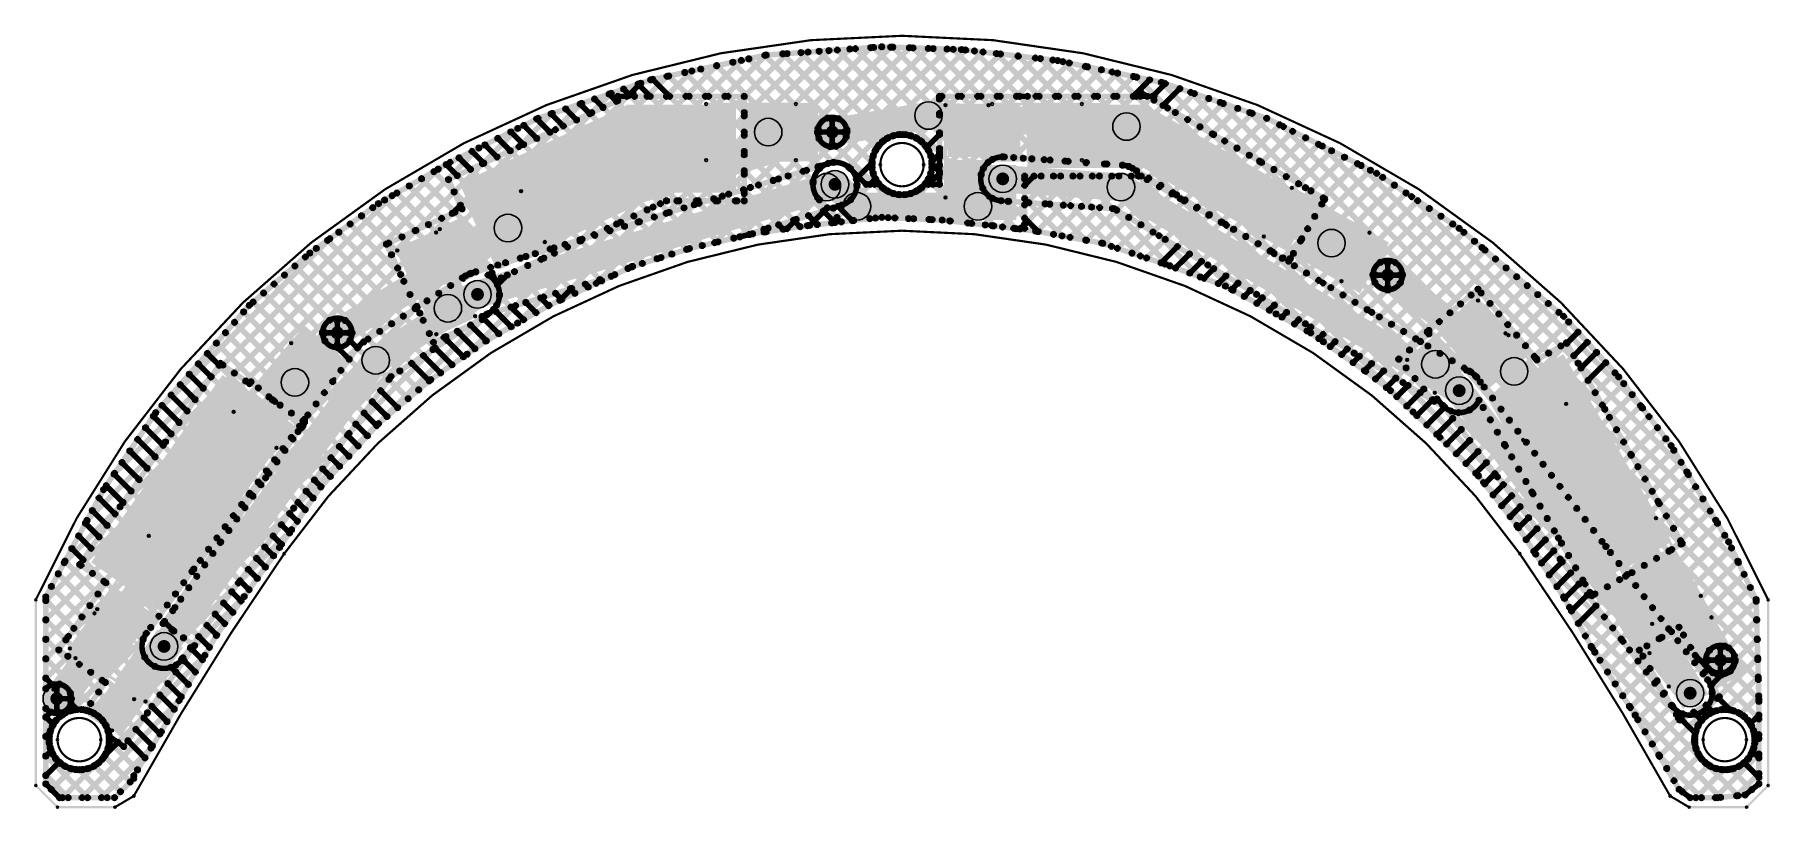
# Model space of a CAD drawing. Header units: millimetres. Extents: x 1.49 to 4.64, y 4.45 to 5.86.
import ezdxf

# ---------------------------------------------------------------- set-up
doc = ezdxf.new("R2010")
doc.units = ezdxf.units.MM
doc.header["$MEASUREMENT"] = 0
for name, color, linetype in [('BottomLayer', 5, 'Continuous'), ('Mechanical2', 216, 'Continuous'), ('MultiLayer', 9, 'Continuous'), ('TopLayer', 1, 'Continuous'), ('TopOverlay', 2, 'Continuous'), ('TopPaste', 8, 'Continuous'), ('TopSolder', 216, 'Continuous'), ('ViaHoleLayer', 16, 'Continuous')]:
    doc.layers.add(name, color=color, linetype=linetype)

# ---------------------------------------------------------------- blocks, each defined once
blk = doc.blocks.new('R__1206_1')
at = {"layer": 'TopLayer'}
for points in [[(-0.08, 0.035), (-0.02, 0.035), (-0.02, -0.035), (-0.08, -0.035)], [(0.02, 0.035), (0.08, 0.035), (0.08, -0.035), (0.02, -0.035)]]:
    blk.add_hatch(color=1, dxfattribs=at).paths.add_polyline_path(points)
at = {"layer": 'TopOverlay'}
h = blk.add_hatch(color=2, dxfattribs=at)
edge = h.paths.add_edge_path()
edge.add_arc((-0.084, 0.039), 0.0025, 0, 360)
h = blk.add_hatch(color=2, dxfattribs=at)
edge = h.paths.add_edge_path()
edge.add_arc((-0.084, 0.039), 0.0025, 0, 360)
for points in [[(-0.0815, -0.039), (-0.0865, -0.039), (-0.0865, 0.039), (-0.0815, 0.039)], [(-0.084, 0.0365), (-0.084, 0.0415), (0.084, 0.0415), (0.084, 0.0365)], [(0.0865, -0.039), (0.0815, -0.039), (0.0815, 0.039), (0.0865, 0.039)], [(-0.084, -0.0415), (-0.084, -0.0365), (0.084, -0.0365), (0.084, -0.0415)]]:
    blk.add_hatch(color=2, dxfattribs=at).paths.add_polyline_path(points)
h = blk.add_hatch(color=2, dxfattribs=at)
edge = h.paths.add_edge_path()
edge.add_arc((0.084, 0.039), 0.0025, 0, 360)
h = blk.add_hatch(color=2, dxfattribs=at)
edge = h.paths.add_edge_path()
edge.add_arc((0.084, 0.039), 0.0025, 0, 360)
h = blk.add_hatch(color=2, dxfattribs=at)
edge = h.paths.add_edge_path()
edge.add_arc((-0.084, -0.039), 0.0025, 0, 360)
h = blk.add_hatch(color=2, dxfattribs=at)
edge = h.paths.add_edge_path()
edge.add_arc((-0.084, -0.039), 0.0025, 0, 360)
h = blk.add_hatch(color=2, dxfattribs=at)
edge = h.paths.add_edge_path()
edge.add_arc((0.084, -0.039), 0.0025, 0, 360)
h = blk.add_hatch(color=2, dxfattribs=at)
edge = h.paths.add_edge_path()
edge.add_arc((0.084, -0.039), 0.0025, 0, 360)
at = {"layer": 'TopPaste'}
for points in [[(-0.08, 0.035), (-0.02, 0.035), (-0.02, -0.035), (-0.08, -0.035)], [(0.02, 0.035), (0.08, 0.035), (0.08, -0.035), (0.02, -0.035)]]:
    blk.add_hatch(color=8, dxfattribs=at).paths.add_polyline_path(points)
at = {"layer": 'TopSolder'}
for points in [[(-0.084, 0.039), (-0.016, 0.039), (-0.016, -0.039), (-0.084, -0.039)], [(0.016, 0.039), (0.084, 0.039), (0.084, -0.039), (0.016, -0.039)]]:
    blk.add_hatch(color=216, dxfattribs=at).paths.add_polyline_path(points)
at = {"layer": 'TopOverlay'}
for centre in [(-0.084, 0.039), (-0.084, 0.039), (0.084, 0.039), (0.084, 0.039), (-0.084, -0.039), (-0.084, -0.039), (0.084, -0.039), (0.084, -0.039)]:
    blk.add_circle(centre, 0.0025, dxfattribs=at)
blk = doc.blocks.new('R__1206_2')
at = {"layer": 'TopLayer'}
for points in [[(-0.08, 0.035), (-0.02, 0.035), (-0.02, -0.035), (-0.08, -0.035)], [(0.02, 0.035), (0.08, 0.035), (0.08, -0.035), (0.02, -0.035)]]:
    blk.add_hatch(color=1, dxfattribs=at).paths.add_polyline_path(points)
at = {"layer": 'TopOverlay'}
h = blk.add_hatch(color=2, dxfattribs=at)
edge = h.paths.add_edge_path()
edge.add_arc((-0.084, 0.039), 0.0025, 0, 360)
h = blk.add_hatch(color=2, dxfattribs=at)
edge = h.paths.add_edge_path()
edge.add_arc((-0.084, 0.039), 0.0025, 0, 360)
for points in [[(-0.0815, -0.039), (-0.0865, -0.039), (-0.0865, 0.039), (-0.0815, 0.039)], [(-0.084, 0.0365), (-0.084, 0.0415), (0.084, 0.0415), (0.084, 0.0365)], [(0.0865, -0.039), (0.0815, -0.039), (0.0815, 0.039), (0.0865, 0.039)], [(-0.084, -0.0415), (-0.084, -0.0365), (0.084, -0.0365), (0.084, -0.0415)]]:
    blk.add_hatch(color=2, dxfattribs=at).paths.add_polyline_path(points)
h = blk.add_hatch(color=2, dxfattribs=at)
edge = h.paths.add_edge_path()
edge.add_arc((0.084, 0.039), 0.0025, 0, 360)
h = blk.add_hatch(color=2, dxfattribs=at)
edge = h.paths.add_edge_path()
edge.add_arc((0.084, 0.039), 0.0025, 0, 360)
h = blk.add_hatch(color=2, dxfattribs=at)
edge = h.paths.add_edge_path()
edge.add_arc((-0.084, -0.039), 0.0025, 0, 360)
h = blk.add_hatch(color=2, dxfattribs=at)
edge = h.paths.add_edge_path()
edge.add_arc((-0.084, -0.039), 0.0025, 0, 360)
h = blk.add_hatch(color=2, dxfattribs=at)
edge = h.paths.add_edge_path()
edge.add_arc((0.084, -0.039), 0.0025, 0, 360)
h = blk.add_hatch(color=2, dxfattribs=at)
edge = h.paths.add_edge_path()
edge.add_arc((0.084, -0.039), 0.0025, 0, 360)
at = {"layer": 'TopPaste'}
for points in [[(-0.08, 0.035), (-0.02, 0.035), (-0.02, -0.035), (-0.08, -0.035)], [(0.02, 0.035), (0.08, 0.035), (0.08, -0.035), (0.02, -0.035)]]:
    blk.add_hatch(color=8, dxfattribs=at).paths.add_polyline_path(points)
at = {"layer": 'TopSolder'}
for points in [[(-0.084, 0.039), (-0.016, 0.039), (-0.016, -0.039), (-0.084, -0.039)], [(0.016, 0.039), (0.084, 0.039), (0.084, -0.039), (0.016, -0.039)]]:
    blk.add_hatch(color=216, dxfattribs=at).paths.add_polyline_path(points)
at = {"layer": 'TopOverlay'}
for centre in [(-0.084, 0.039), (-0.084, 0.039), (0.084, 0.039), (0.084, 0.039), (-0.084, -0.039), (-0.084, -0.039), (0.084, -0.039), (0.084, -0.039)]:
    blk.add_circle(centre, 0.0025, dxfattribs=at)
blk = doc.blocks.new('R__1206_3')
at = {"layer": 'TopLayer'}
for points in [[(-0.08, 0.035), (-0.02, 0.035), (-0.02, -0.035), (-0.08, -0.035)], [(0.02, 0.035), (0.08, 0.035), (0.08, -0.035), (0.02, -0.035)]]:
    blk.add_hatch(color=1, dxfattribs=at).paths.add_polyline_path(points)
at = {"layer": 'TopOverlay'}
h = blk.add_hatch(color=2, dxfattribs=at)
edge = h.paths.add_edge_path()
edge.add_arc((-0.084, 0.039), 0.0025, 0, 360)
h = blk.add_hatch(color=2, dxfattribs=at)
edge = h.paths.add_edge_path()
edge.add_arc((-0.084, 0.039), 0.0025, 0, 360)
for points in [[(-0.0815, -0.039), (-0.0865, -0.039), (-0.0865, 0.039), (-0.0815, 0.039)], [(0.084, 0.0415), (0.084, 0.0365), (-0.084, 0.0365), (-0.084, 0.0415)], [(0.0865, -0.039), (0.0815, -0.039), (0.0815, 0.039), (0.0865, 0.039)], [(0.084, -0.0365), (0.084, -0.0415), (-0.084, -0.0415), (-0.084, -0.0365)]]:
    blk.add_hatch(color=2, dxfattribs=at).paths.add_polyline_path(points)
h = blk.add_hatch(color=2, dxfattribs=at)
edge = h.paths.add_edge_path()
edge.add_arc((0.084, 0.039), 0.0025, 0, 360)
h = blk.add_hatch(color=2, dxfattribs=at)
edge = h.paths.add_edge_path()
edge.add_arc((0.084, 0.039), 0.0025, 0, 360)
h = blk.add_hatch(color=2, dxfattribs=at)
edge = h.paths.add_edge_path()
edge.add_arc((-0.084, -0.039), 0.0025, 0, 360)
h = blk.add_hatch(color=2, dxfattribs=at)
edge = h.paths.add_edge_path()
edge.add_arc((-0.084, -0.039), 0.0025, 0, 360)
h = blk.add_hatch(color=2, dxfattribs=at)
edge = h.paths.add_edge_path()
edge.add_arc((0.084, -0.039), 0.0025, 0, 360)
h = blk.add_hatch(color=2, dxfattribs=at)
edge = h.paths.add_edge_path()
edge.add_arc((0.084, -0.039), 0.0025, 0, 360)
at = {"layer": 'TopPaste'}
for points in [[(-0.08, 0.035), (-0.02, 0.035), (-0.02, -0.035), (-0.08, -0.035)], [(0.02, 0.035), (0.08, 0.035), (0.08, -0.035), (0.02, -0.035)]]:
    blk.add_hatch(color=8, dxfattribs=at).paths.add_polyline_path(points)
at = {"layer": 'TopSolder'}
for points in [[(-0.084, 0.039), (-0.016, 0.039), (-0.016, -0.039), (-0.084, -0.039)], [(0.016, 0.039), (0.084, 0.039), (0.084, -0.039), (0.016, -0.039)]]:
    blk.add_hatch(color=216, dxfattribs=at).paths.add_polyline_path(points)
at = {"layer": 'TopOverlay'}
for centre in [(-0.084, 0.039), (-0.084, 0.039), (0.084, 0.039), (0.084, 0.039), (-0.084, -0.039), (-0.084, -0.039), (0.084, -0.039), (0.084, -0.039)]:
    blk.add_circle(centre, 0.0025, dxfattribs=at)
blk = doc.blocks.new('R__1206_4')
at = {"layer": 'TopLayer'}
for points in [[(-0.08, 0.035), (-0.02, 0.035), (-0.02, -0.035), (-0.08, -0.035)], [(0.02, 0.035), (0.08, 0.035), (0.08, -0.035), (0.02, -0.035)]]:
    blk.add_hatch(color=1, dxfattribs=at).paths.add_polyline_path(points)
at = {"layer": 'TopOverlay'}
h = blk.add_hatch(color=2, dxfattribs=at)
edge = h.paths.add_edge_path()
edge.add_arc((-0.084, 0.039), 0.0025, 0, 360)
h = blk.add_hatch(color=2, dxfattribs=at)
edge = h.paths.add_edge_path()
edge.add_arc((-0.084, 0.039), 0.0025, 0, 360)
for points in [[(-0.0815, -0.039), (-0.0865, -0.039), (-0.0865, 0.039), (-0.0815, 0.039)], [(0.084, 0.0415), (0.084, 0.0365), (-0.084, 0.0365), (-0.084, 0.0415)], [(0.0865, -0.039), (0.0815, -0.039), (0.0815, 0.039), (0.0865, 0.039)], [(0.084, -0.0365), (0.084, -0.0415), (-0.084, -0.0415), (-0.084, -0.0365)]]:
    blk.add_hatch(color=2, dxfattribs=at).paths.add_polyline_path(points)
h = blk.add_hatch(color=2, dxfattribs=at)
edge = h.paths.add_edge_path()
edge.add_arc((0.084, 0.039), 0.0025, 0, 360)
h = blk.add_hatch(color=2, dxfattribs=at)
edge = h.paths.add_edge_path()
edge.add_arc((0.084, 0.039), 0.0025, 0, 360)
h = blk.add_hatch(color=2, dxfattribs=at)
edge = h.paths.add_edge_path()
edge.add_arc((-0.084, -0.039), 0.0025, 0, 360)
h = blk.add_hatch(color=2, dxfattribs=at)
edge = h.paths.add_edge_path()
edge.add_arc((-0.084, -0.039), 0.0025, 0, 360)
h = blk.add_hatch(color=2, dxfattribs=at)
edge = h.paths.add_edge_path()
edge.add_arc((0.084, -0.039), 0.0025, 0, 360)
h = blk.add_hatch(color=2, dxfattribs=at)
edge = h.paths.add_edge_path()
edge.add_arc((0.084, -0.039), 0.0025, 0, 360)
at = {"layer": 'TopPaste'}
for points in [[(-0.08, 0.035), (-0.02, 0.035), (-0.02, -0.035), (-0.08, -0.035)], [(0.02, 0.035), (0.08, 0.035), (0.08, -0.035), (0.02, -0.035)]]:
    blk.add_hatch(color=8, dxfattribs=at).paths.add_polyline_path(points)
at = {"layer": 'TopSolder'}
for points in [[(-0.084, 0.039), (-0.016, 0.039), (-0.016, -0.039), (-0.084, -0.039)], [(0.016, 0.039), (0.084, 0.039), (0.084, -0.039), (0.016, -0.039)]]:
    blk.add_hatch(color=216, dxfattribs=at).paths.add_polyline_path(points)
at = {"layer": 'TopOverlay'}
for centre in [(-0.084, 0.039), (-0.084, 0.039), (0.084, 0.039), (0.084, 0.039), (-0.084, -0.039), (-0.084, -0.039), (0.084, -0.039), (0.084, -0.039)]:
    blk.add_circle(centre, 0.0025, dxfattribs=at)
blk = doc.blocks.new('W_____LED_5')
at = {"layer": 'TopLayer'}
for points in [[(-0.0653, 0.0469), (-0.0219, 0.0469), (-0.0219, -0.0469), (-0.0653, -0.0469)], [(-0.0023, 0.0469), (0.0895, 0.0469), (0.0895, -0.0469), (-0.0023, -0.0469)]]:
    blk.add_hatch(color=1, dxfattribs=at).paths.add_polyline_path(points)
at = {"layer": 'TopOverlay'}
h = blk.add_hatch(color=2, dxfattribs=at)
edge = h.paths.add_edge_path()
edge.add_arc((-0.069, 0.051), 0.0025, 0, 360)
h = blk.add_hatch(color=2, dxfattribs=at)
edge = h.paths.add_edge_path()
edge.add_arc((-0.069, 0.051), 0.0025, 0, 360)
for points in [[(-0.0715, 0.051), (-0.0665, 0.051), (-0.0665, -0.051), (-0.0715, -0.051)], [(-0.069, 0.0485), (-0.069, 0.0535), (0.094, 0.0535), (0.094, 0.0485)], [(0.134, 0.053), (0.091, 0.053), (0.091, -0.053), (0.134, -0.053)], [(-0.069, -0.0535), (-0.069, -0.0485), (0.094, -0.0485), (0.094, -0.0535)]]:
    blk.add_hatch(color=2, dxfattribs=at).paths.add_polyline_path(points)
h = blk.add_hatch(color=2, dxfattribs=at)
edge = h.paths.add_edge_path()
edge.add_arc((0.094, 0.051), 0.0025, 0, 360)
h = blk.add_hatch(color=2, dxfattribs=at)
edge = h.paths.add_edge_path()
edge.add_arc((-0.069, -0.051), 0.0025, 0, 360)
h = blk.add_hatch(color=2, dxfattribs=at)
edge = h.paths.add_edge_path()
edge.add_arc((-0.069, -0.051), 0.0025, 0, 360)
h = blk.add_hatch(color=2, dxfattribs=at)
edge = h.paths.add_edge_path()
edge.add_arc((0.094, -0.051), 0.0025, 0, 360)
at = {"layer": 'TopPaste'}
for points in [[(-0.0653, 0.0469), (-0.0219, 0.0469), (-0.0219, -0.0469), (-0.0653, -0.0469)], [(-0.0023, 0.0469), (0.0895, 0.0469), (0.0895, -0.0469), (-0.0023, -0.0469)]]:
    blk.add_hatch(color=8, dxfattribs=at).paths.add_polyline_path(points)
at = {"layer": 'TopSolder'}
for points in [[(-0.0693, 0.0509), (-0.0179, 0.0509), (-0.0179, -0.0509), (-0.0693, -0.0509)], [(-0.0063, 0.0509), (0.0935, 0.0509), (0.0935, -0.0509), (-0.0063, -0.0509)]]:
    blk.add_hatch(color=216, dxfattribs=at).paths.add_polyline_path(points)
at = {"layer": 'TopOverlay'}
for centre in [(-0.069, 0.051), (-0.069, 0.051), (0.094, 0.051), (-0.069, -0.051), (-0.069, -0.051), (0.094, -0.051)]:
    blk.add_circle(centre, 0.0025, dxfattribs=at)
blk = doc.blocks.new('W_____LED_6')
at = {"layer": 'TopLayer'}
for points in [[(-0.0653, 0.0469), (-0.0219, 0.0469), (-0.0219, -0.0469), (-0.0653, -0.0469)], [(-0.0023, 0.0469), (0.0895, 0.0469), (0.0895, -0.0469), (-0.0023, -0.0469)]]:
    blk.add_hatch(color=1, dxfattribs=at).paths.add_polyline_path(points)
at = {"layer": 'TopOverlay'}
h = blk.add_hatch(color=2, dxfattribs=at)
edge = h.paths.add_edge_path()
edge.add_arc((-0.069, 0.051), 0.0025, 0, 360)
h = blk.add_hatch(color=2, dxfattribs=at)
edge = h.paths.add_edge_path()
edge.add_arc((-0.069, 0.051), 0.0025, 0, 360)
for points in [[(-0.0715, 0.051), (-0.0665, 0.051), (-0.0665, -0.051), (-0.0715, -0.051)], [(-0.069, 0.0485), (-0.069, 0.0535), (0.094, 0.0535), (0.094, 0.0485)], [(0.134, 0.053), (0.091, 0.053), (0.091, -0.053), (0.134, -0.053)], [(-0.069, -0.0535), (-0.069, -0.0485), (0.094, -0.0485), (0.094, -0.0535)]]:
    blk.add_hatch(color=2, dxfattribs=at).paths.add_polyline_path(points)
h = blk.add_hatch(color=2, dxfattribs=at)
edge = h.paths.add_edge_path()
edge.add_arc((0.094, 0.051), 0.0025, 0, 360)
h = blk.add_hatch(color=2, dxfattribs=at)
edge = h.paths.add_edge_path()
edge.add_arc((-0.069, -0.051), 0.0025, 0, 360)
h = blk.add_hatch(color=2, dxfattribs=at)
edge = h.paths.add_edge_path()
edge.add_arc((-0.069, -0.051), 0.0025, 0, 360)
h = blk.add_hatch(color=2, dxfattribs=at)
edge = h.paths.add_edge_path()
edge.add_arc((0.094, -0.051), 0.0025, 0, 360)
at = {"layer": 'TopPaste'}
for points in [[(-0.0653, 0.0469), (-0.0219, 0.0469), (-0.0219, -0.0469), (-0.0653, -0.0469)], [(-0.0023, 0.0469), (0.0895, 0.0469), (0.0895, -0.0469), (-0.0023, -0.0469)]]:
    blk.add_hatch(color=8, dxfattribs=at).paths.add_polyline_path(points)
at = {"layer": 'TopSolder'}
for points in [[(-0.0693, 0.0509), (-0.0179, 0.0509), (-0.0179, -0.0509), (-0.0693, -0.0509)], [(-0.0063, 0.0509), (0.0935, 0.0509), (0.0935, -0.0509), (-0.0063, -0.0509)]]:
    blk.add_hatch(color=216, dxfattribs=at).paths.add_polyline_path(points)
at = {"layer": 'TopOverlay'}
for centre in [(-0.069, 0.051), (-0.069, 0.051), (0.094, 0.051), (-0.069, -0.051), (-0.069, -0.051), (0.094, -0.051)]:
    blk.add_circle(centre, 0.0025, dxfattribs=at)
blk = doc.blocks.new('W_____LED_7')
at = {"layer": 'TopLayer'}
for points in [[(-0.0653, 0.0469), (-0.0219, 0.0469), (-0.0219, -0.0469), (-0.0653, -0.0469)], [(-0.0023, 0.0469), (0.0895, 0.0469), (0.0895, -0.0469), (-0.0023, -0.0469)]]:
    blk.add_hatch(color=1, dxfattribs=at).paths.add_polyline_path(points)
at = {"layer": 'TopOverlay'}
h = blk.add_hatch(color=2, dxfattribs=at)
edge = h.paths.add_edge_path()
edge.add_arc((-0.069, 0.051), 0.0025, 0, 360)
h = blk.add_hatch(color=2, dxfattribs=at)
edge = h.paths.add_edge_path()
edge.add_arc((-0.069, 0.051), 0.0025, 0, 360)
for points in [[(-0.0665, -0.051), (-0.0715, -0.051), (-0.0715, 0.051), (-0.0665, 0.051)], [(-0.069, 0.0485), (-0.069, 0.0535), (0.094, 0.0535), (0.094, 0.0485)], [(0.134, 0.053), (0.091, 0.053), (0.091, -0.053), (0.134, -0.053)], [(-0.069, -0.0535), (-0.069, -0.0485), (0.094, -0.0485), (0.094, -0.0535)]]:
    blk.add_hatch(color=2, dxfattribs=at).paths.add_polyline_path(points)
h = blk.add_hatch(color=2, dxfattribs=at)
edge = h.paths.add_edge_path()
edge.add_arc((0.094, 0.051), 0.0025, 0, 360)
h = blk.add_hatch(color=2, dxfattribs=at)
edge = h.paths.add_edge_path()
edge.add_arc((-0.069, -0.051), 0.0025, 0, 360)
h = blk.add_hatch(color=2, dxfattribs=at)
edge = h.paths.add_edge_path()
edge.add_arc((-0.069, -0.051), 0.0025, 0, 360)
h = blk.add_hatch(color=2, dxfattribs=at)
edge = h.paths.add_edge_path()
edge.add_arc((0.094, -0.051), 0.0025, 0, 360)
at = {"layer": 'TopPaste'}
for points in [[(-0.0653, 0.0469), (-0.0219, 0.0469), (-0.0219, -0.0469), (-0.0653, -0.0469)], [(-0.0023, 0.0469), (0.0895, 0.0469), (0.0895, -0.0469), (-0.0023, -0.0469)]]:
    blk.add_hatch(color=8, dxfattribs=at).paths.add_polyline_path(points)
at = {"layer": 'TopSolder'}
for points in [[(-0.0693, 0.0509), (-0.0179, 0.0509), (-0.0179, -0.0509), (-0.0693, -0.0509)], [(-0.0063, 0.0509), (0.0935, 0.0509), (0.0935, -0.0509), (-0.0063, -0.0509)]]:
    blk.add_hatch(color=216, dxfattribs=at).paths.add_polyline_path(points)
at = {"layer": 'TopOverlay'}
for centre in [(-0.069, 0.051), (-0.069, 0.051), (0.094, 0.051), (-0.069, -0.051), (-0.069, -0.051), (0.094, -0.051)]:
    blk.add_circle(centre, 0.0025, dxfattribs=at)
blk = doc.blocks.new('W_____LED_8')
at = {"layer": 'TopLayer'}
for points in [[(-0.0653, 0.0469), (-0.0219, 0.0469), (-0.0219, -0.0469), (-0.0653, -0.0469)], [(-0.0023, 0.0469), (0.0895, 0.0469), (0.0895, -0.0469), (-0.0023, -0.0469)]]:
    blk.add_hatch(color=1, dxfattribs=at).paths.add_polyline_path(points)
at = {"layer": 'TopOverlay'}
h = blk.add_hatch(color=2, dxfattribs=at)
edge = h.paths.add_edge_path()
edge.add_arc((-0.069, 0.051), 0.0025, 0, 360)
h = blk.add_hatch(color=2, dxfattribs=at)
edge = h.paths.add_edge_path()
edge.add_arc((-0.069, 0.051), 0.0025, 0, 360)
for points in [[(-0.0715, 0.051), (-0.0665, 0.051), (-0.0665, -0.051), (-0.0715, -0.051)], [(-0.069, 0.0485), (-0.069, 0.0535), (0.094, 0.0535), (0.094, 0.0485)], [(0.134, 0.053), (0.091, 0.053), (0.091, -0.053), (0.134, -0.053)], [(-0.069, -0.0535), (-0.069, -0.0485), (0.094, -0.0485), (0.094, -0.0535)]]:
    blk.add_hatch(color=2, dxfattribs=at).paths.add_polyline_path(points)
h = blk.add_hatch(color=2, dxfattribs=at)
edge = h.paths.add_edge_path()
edge.add_arc((0.094, 0.051), 0.0025, 0, 360)
h = blk.add_hatch(color=2, dxfattribs=at)
edge = h.paths.add_edge_path()
edge.add_arc((-0.069, -0.051), 0.0025, 0, 360)
h = blk.add_hatch(color=2, dxfattribs=at)
edge = h.paths.add_edge_path()
edge.add_arc((-0.069, -0.051), 0.0025, 0, 360)
h = blk.add_hatch(color=2, dxfattribs=at)
edge = h.paths.add_edge_path()
edge.add_arc((0.094, -0.051), 0.0025, 0, 360)
at = {"layer": 'TopPaste'}
for points in [[(-0.0653, 0.0469), (-0.0219, 0.0469), (-0.0219, -0.0469), (-0.0653, -0.0469)], [(-0.0023, 0.0469), (0.0895, 0.0469), (0.0895, -0.0469), (-0.0023, -0.0469)]]:
    blk.add_hatch(color=8, dxfattribs=at).paths.add_polyline_path(points)
at = {"layer": 'TopSolder'}
for points in [[(-0.0693, 0.0509), (-0.0179, 0.0509), (-0.0179, -0.0509), (-0.0693, -0.0509)], [(-0.0063, 0.0509), (0.0935, 0.0509), (0.0935, -0.0509), (-0.0063, -0.0509)]]:
    blk.add_hatch(color=216, dxfattribs=at).paths.add_polyline_path(points)
at = {"layer": 'TopOverlay'}
for centre in [(-0.069, 0.051), (-0.069, 0.051), (0.094, 0.051), (-0.069, -0.051), (-0.069, -0.051), (0.094, -0.051)]:
    blk.add_circle(centre, 0.0025, dxfattribs=at)
blk = doc.blocks.new('W_____LED_9')
at = {"layer": 'TopLayer'}
for points in [[(-0.0653, 0.0469), (-0.0219, 0.0469), (-0.0219, -0.0469), (-0.0653, -0.0469)], [(-0.0023, 0.0469), (0.0895, 0.0469), (0.0895, -0.0469), (-0.0023, -0.0469)]]:
    blk.add_hatch(color=1, dxfattribs=at).paths.add_polyline_path(points)
at = {"layer": 'TopOverlay'}
h = blk.add_hatch(color=2, dxfattribs=at)
edge = h.paths.add_edge_path()
edge.add_arc((-0.069, 0.051), 0.0025, 0, 360)
h = blk.add_hatch(color=2, dxfattribs=at)
edge = h.paths.add_edge_path()
edge.add_arc((-0.069, 0.051), 0.0025, 0, 360)
for points in [[(-0.0665, -0.051), (-0.0715, -0.051), (-0.0715, 0.051), (-0.0665, 0.051)], [(-0.069, 0.0485), (-0.069, 0.0535), (0.094, 0.0535), (0.094, 0.0485)], [(0.134, 0.053), (0.091, 0.053), (0.091, -0.053), (0.134, -0.053)], [(-0.069, -0.0535), (-0.069, -0.0485), (0.094, -0.0485), (0.094, -0.0535)]]:
    blk.add_hatch(color=2, dxfattribs=at).paths.add_polyline_path(points)
h = blk.add_hatch(color=2, dxfattribs=at)
edge = h.paths.add_edge_path()
edge.add_arc((0.094, 0.051), 0.0025, 0, 360)
h = blk.add_hatch(color=2, dxfattribs=at)
edge = h.paths.add_edge_path()
edge.add_arc((-0.069, -0.051), 0.0025, 0, 360)
h = blk.add_hatch(color=2, dxfattribs=at)
edge = h.paths.add_edge_path()
edge.add_arc((-0.069, -0.051), 0.0025, 0, 360)
h = blk.add_hatch(color=2, dxfattribs=at)
edge = h.paths.add_edge_path()
edge.add_arc((0.094, -0.051), 0.0025, 0, 360)
at = {"layer": 'TopPaste'}
for points in [[(-0.0653, 0.0469), (-0.0219, 0.0469), (-0.0219, -0.0469), (-0.0653, -0.0469)], [(-0.0023, 0.0469), (0.0895, 0.0469), (0.0895, -0.0469), (-0.0023, -0.0469)]]:
    blk.add_hatch(color=8, dxfattribs=at).paths.add_polyline_path(points)
at = {"layer": 'TopSolder'}
for points in [[(-0.0693, 0.0509), (-0.0179, 0.0509), (-0.0179, -0.0509), (-0.0693, -0.0509)], [(-0.0063, 0.0509), (0.0935, 0.0509), (0.0935, -0.0509), (-0.0063, -0.0509)]]:
    blk.add_hatch(color=216, dxfattribs=at).paths.add_polyline_path(points)
at = {"layer": 'TopOverlay'}
for centre in [(-0.069, 0.051), (-0.069, 0.051), (0.094, 0.051), (-0.069, -0.051), (-0.069, -0.051), (0.094, -0.051)]:
    blk.add_circle(centre, 0.0025, dxfattribs=at)
blk = doc.blocks.new('W_____LED_10')
at = {"layer": 'TopLayer'}
for points in [[(-0.0653, 0.0469), (-0.0219, 0.0469), (-0.0219, -0.0469), (-0.0653, -0.0469)], [(-0.0023, 0.0469), (0.0895, 0.0469), (0.0895, -0.0469), (-0.0023, -0.0469)]]:
    blk.add_hatch(color=1, dxfattribs=at).paths.add_polyline_path(points)
at = {"layer": 'TopOverlay'}
h = blk.add_hatch(color=2, dxfattribs=at)
edge = h.paths.add_edge_path()
edge.add_arc((-0.069, 0.051), 0.0025, 0, 360)
h = blk.add_hatch(color=2, dxfattribs=at)
edge = h.paths.add_edge_path()
edge.add_arc((-0.069, 0.051), 0.0025, 0, 360)
for points in [[(-0.0665, -0.051), (-0.0715, -0.051), (-0.0715, 0.051), (-0.0665, 0.051)], [(-0.069, 0.0485), (-0.069, 0.0535), (0.094, 0.0535), (0.094, 0.0485)], [(0.134, 0.053), (0.091, 0.053), (0.091, -0.053), (0.134, -0.053)], [(-0.069, -0.0535), (-0.069, -0.0485), (0.094, -0.0485), (0.094, -0.0535)]]:
    blk.add_hatch(color=2, dxfattribs=at).paths.add_polyline_path(points)
h = blk.add_hatch(color=2, dxfattribs=at)
edge = h.paths.add_edge_path()
edge.add_arc((0.094, 0.051), 0.0025, 0, 360)
h = blk.add_hatch(color=2, dxfattribs=at)
edge = h.paths.add_edge_path()
edge.add_arc((-0.069, -0.051), 0.0025, 0, 360)
h = blk.add_hatch(color=2, dxfattribs=at)
edge = h.paths.add_edge_path()
edge.add_arc((-0.069, -0.051), 0.0025, 0, 360)
h = blk.add_hatch(color=2, dxfattribs=at)
edge = h.paths.add_edge_path()
edge.add_arc((0.094, -0.051), 0.0025, 0, 360)
at = {"layer": 'TopPaste'}
for points in [[(-0.0653, 0.0469), (-0.0219, 0.0469), (-0.0219, -0.0469), (-0.0653, -0.0469)], [(-0.0023, 0.0469), (0.0895, 0.0469), (0.0895, -0.0469), (-0.0023, -0.0469)]]:
    blk.add_hatch(color=8, dxfattribs=at).paths.add_polyline_path(points)
at = {"layer": 'TopSolder'}
for points in [[(-0.0693, 0.0509), (-0.0179, 0.0509), (-0.0179, -0.0509), (-0.0693, -0.0509)], [(-0.0063, 0.0509), (0.0935, 0.0509), (0.0935, -0.0509), (-0.0063, -0.0509)]]:
    blk.add_hatch(color=216, dxfattribs=at).paths.add_polyline_path(points)
at = {"layer": 'TopOverlay'}
for centre in [(-0.069, 0.051), (-0.069, 0.051), (0.094, 0.051), (-0.069, -0.051), (-0.069, -0.051), (0.094, -0.051)]:
    blk.add_circle(centre, 0.0025, dxfattribs=at)
blk = doc.blocks.new('W_____LED_11')
at = {"layer": 'TopLayer'}
for points in [[(-0.0653, 0.0469), (-0.0219, 0.0469), (-0.0219, -0.0469), (-0.0653, -0.0469)], [(-0.0023, 0.0469), (0.0895, 0.0469), (0.0895, -0.0469), (-0.0023, -0.0469)]]:
    blk.add_hatch(color=1, dxfattribs=at).paths.add_polyline_path(points)
at = {"layer": 'TopOverlay'}
h = blk.add_hatch(color=2, dxfattribs=at)
edge = h.paths.add_edge_path()
edge.add_arc((-0.069, 0.051), 0.0025, 0, 360)
h = blk.add_hatch(color=2, dxfattribs=at)
edge = h.paths.add_edge_path()
edge.add_arc((-0.069, 0.051), 0.0025, 0, 360)
for points in [[(-0.0665, -0.051), (-0.0715, -0.051), (-0.0715, 0.051), (-0.0665, 0.051)], [(-0.069, 0.0485), (-0.069, 0.0535), (0.094, 0.0535), (0.094, 0.0485)], [(0.134, 0.053), (0.091, 0.053), (0.091, -0.053), (0.134, -0.053)], [(-0.069, -0.0535), (-0.069, -0.0485), (0.094, -0.0485), (0.094, -0.0535)]]:
    blk.add_hatch(color=2, dxfattribs=at).paths.add_polyline_path(points)
h = blk.add_hatch(color=2, dxfattribs=at)
edge = h.paths.add_edge_path()
edge.add_arc((0.094, 0.051), 0.0025, 0, 360)
h = blk.add_hatch(color=2, dxfattribs=at)
edge = h.paths.add_edge_path()
edge.add_arc((-0.069, -0.051), 0.0025, 0, 360)
h = blk.add_hatch(color=2, dxfattribs=at)
edge = h.paths.add_edge_path()
edge.add_arc((-0.069, -0.051), 0.0025, 0, 360)
h = blk.add_hatch(color=2, dxfattribs=at)
edge = h.paths.add_edge_path()
edge.add_arc((0.094, -0.051), 0.0025, 0, 360)
at = {"layer": 'TopPaste'}
for points in [[(-0.0653, 0.0469), (-0.0219, 0.0469), (-0.0219, -0.0469), (-0.0653, -0.0469)], [(-0.0023, 0.0469), (0.0895, 0.0469), (0.0895, -0.0469), (-0.0023, -0.0469)]]:
    blk.add_hatch(color=8, dxfattribs=at).paths.add_polyline_path(points)
at = {"layer": 'TopSolder'}
for points in [[(-0.0693, 0.0509), (-0.0179, 0.0509), (-0.0179, -0.0509), (-0.0693, -0.0509)], [(-0.0063, 0.0509), (0.0935, 0.0509), (0.0935, -0.0509), (-0.0063, -0.0509)]]:
    blk.add_hatch(color=216, dxfattribs=at).paths.add_polyline_path(points)
at = {"layer": 'TopOverlay'}
for centre in [(-0.069, 0.051), (-0.069, 0.051), (0.094, 0.051), (-0.069, -0.051), (-0.069, -0.051), (0.094, -0.051)]:
    blk.add_circle(centre, 0.0025, dxfattribs=at)
blk = doc.blocks.new('W_____LED_12')
at = {"layer": 'TopLayer'}
for points in [[(-0.0653, 0.0469), (-0.0219, 0.0469), (-0.0219, -0.0469), (-0.0653, -0.0469)], [(-0.0023, 0.0469), (0.0895, 0.0469), (0.0895, -0.0469), (-0.0023, -0.0469)]]:
    blk.add_hatch(color=1, dxfattribs=at).paths.add_polyline_path(points)
at = {"layer": 'TopOverlay'}
h = blk.add_hatch(color=2, dxfattribs=at)
edge = h.paths.add_edge_path()
edge.add_arc((-0.069, 0.051), 0.0025, 0, 360)
h = blk.add_hatch(color=2, dxfattribs=at)
edge = h.paths.add_edge_path()
edge.add_arc((-0.069, 0.051), 0.0025, 0, 360)
for points in [[(-0.0665, -0.051), (-0.0715, -0.051), (-0.0715, 0.051), (-0.0665, 0.051)], [(-0.069, 0.0485), (-0.069, 0.0535), (0.094, 0.0535), (0.094, 0.0485)], [(0.134, 0.053), (0.091, 0.053), (0.091, -0.053), (0.134, -0.053)], [(-0.069, -0.0535), (-0.069, -0.0485), (0.094, -0.0485), (0.094, -0.0535)]]:
    blk.add_hatch(color=2, dxfattribs=at).paths.add_polyline_path(points)
h = blk.add_hatch(color=2, dxfattribs=at)
edge = h.paths.add_edge_path()
edge.add_arc((0.094, 0.051), 0.0025, 0, 360)
h = blk.add_hatch(color=2, dxfattribs=at)
edge = h.paths.add_edge_path()
edge.add_arc((-0.069, -0.051), 0.0025, 0, 360)
h = blk.add_hatch(color=2, dxfattribs=at)
edge = h.paths.add_edge_path()
edge.add_arc((-0.069, -0.051), 0.0025, 0, 360)
h = blk.add_hatch(color=2, dxfattribs=at)
edge = h.paths.add_edge_path()
edge.add_arc((0.094, -0.051), 0.0025, 0, 360)
at = {"layer": 'TopPaste'}
for points in [[(-0.0653, 0.0469), (-0.0219, 0.0469), (-0.0219, -0.0469), (-0.0653, -0.0469)], [(-0.0023, 0.0469), (0.0895, 0.0469), (0.0895, -0.0469), (-0.0023, -0.0469)]]:
    blk.add_hatch(color=8, dxfattribs=at).paths.add_polyline_path(points)
at = {"layer": 'TopSolder'}
for points in [[(-0.0693, 0.0509), (-0.0179, 0.0509), (-0.0179, -0.0509), (-0.0693, -0.0509)], [(-0.0063, 0.0509), (0.0935, 0.0509), (0.0935, -0.0509), (-0.0063, -0.0509)]]:
    blk.add_hatch(color=216, dxfattribs=at).paths.add_polyline_path(points)
at = {"layer": 'TopOverlay'}
for centre in [(-0.069, 0.051), (-0.069, 0.051), (0.094, 0.051), (-0.069, -0.051), (-0.069, -0.051), (0.094, -0.051)]:
    blk.add_circle(centre, 0.0025, dxfattribs=at)
blk = doc.blocks.new('SMD_PAD_13')
at = {"layer": 'TopLayer'}
for points in [[(-0.06, 0.03), (-0.02, 0.03), (-0.02, -0.03), (-0.06, -0.03)], [(0.02, 0.03), (0.06, 0.03), (0.06, -0.03), (0.02, -0.03)]]:
    blk.add_hatch(color=1, dxfattribs=at).paths.add_polyline_path(points)
at = {"layer": 'TopOverlay'}
h = blk.add_hatch(color=2, dxfattribs=at)
edge = h.paths.add_edge_path()
edge.add_arc((-0.065, 0.035), 0.0025, 0, 360)
h = blk.add_hatch(color=2, dxfattribs=at)
edge = h.paths.add_edge_path()
edge.add_arc((-0.065, 0.035), 0.0025, 0, 360)
for points in [[(-0.0675, 0.035), (-0.0625, 0.035), (-0.0625, -0.035), (-0.0675, -0.035)], [(0.065, 0.0375), (0.065, 0.0325), (-0.065, 0.0325), (-0.065, 0.0375)], [(0.0625, 0.035), (0.0675, 0.035), (0.0675, -0.035), (0.0625, -0.035)], [(0.065, -0.0325), (0.065, -0.0375), (-0.065, -0.0375), (-0.065, -0.0325)]]:
    blk.add_hatch(color=2, dxfattribs=at).paths.add_polyline_path(points)
h = blk.add_hatch(color=2, dxfattribs=at)
edge = h.paths.add_edge_path()
edge.add_arc((0.065, 0.035), 0.0025, 0, 360)
h = blk.add_hatch(color=2, dxfattribs=at)
edge = h.paths.add_edge_path()
edge.add_arc((0.065, 0.035), 0.0025, 0, 360)
h = blk.add_hatch(color=2, dxfattribs=at)
edge = h.paths.add_edge_path()
edge.add_arc((-0.065, -0.035), 0.0025, 0, 360)
h = blk.add_hatch(color=2, dxfattribs=at)
edge = h.paths.add_edge_path()
edge.add_arc((-0.065, -0.035), 0.0025, 0, 360)
h = blk.add_hatch(color=2, dxfattribs=at)
edge = h.paths.add_edge_path()
edge.add_arc((0.065, -0.035), 0.0025, 0, 360)
h = blk.add_hatch(color=2, dxfattribs=at)
edge = h.paths.add_edge_path()
edge.add_arc((0.065, -0.035), 0.0025, 0, 360)
at = {"layer": 'TopPaste'}
for points in [[(-0.06, 0.03), (-0.02, 0.03), (-0.02, -0.03), (-0.06, -0.03)], [(0.02, 0.03), (0.06, 0.03), (0.06, -0.03), (0.02, -0.03)]]:
    blk.add_hatch(color=8, dxfattribs=at).paths.add_polyline_path(points)
at = {"layer": 'TopSolder'}
for points in [[(-0.064, 0.034), (-0.016, 0.034), (-0.016, -0.034), (-0.064, -0.034)], [(0.016, 0.034), (0.064, 0.034), (0.064, -0.034), (0.016, -0.034)]]:
    blk.add_hatch(color=216, dxfattribs=at).paths.add_polyline_path(points)
at = {"layer": 'TopOverlay'}
for centre in [(-0.065, 0.035), (-0.065, 0.035), (0.065, 0.035), (0.065, 0.035), (-0.065, -0.035), (-0.065, -0.035), (0.065, -0.035), (0.065, -0.035)]:
    blk.add_circle(centre, 0.0025, dxfattribs=at)
blk = doc.blocks.new('SMD_PAD_14')
at = {"layer": 'TopLayer'}
for points in [[(-0.06, 0.03), (-0.02, 0.03), (-0.02, -0.03), (-0.06, -0.03)], [(0.02, 0.03), (0.06, 0.03), (0.06, -0.03), (0.02, -0.03)]]:
    blk.add_hatch(color=1, dxfattribs=at).paths.add_polyline_path(points)
at = {"layer": 'TopOverlay'}
h = blk.add_hatch(color=2, dxfattribs=at)
edge = h.paths.add_edge_path()
edge.add_arc((-0.065, 0.035), 0.0025, 0, 360)
h = blk.add_hatch(color=2, dxfattribs=at)
edge = h.paths.add_edge_path()
edge.add_arc((-0.065, 0.035), 0.0025, 0, 360)
for points in [[(-0.0675, 0.035), (-0.0625, 0.035), (-0.0625, -0.035), (-0.0675, -0.035)], [(-0.065, 0.0325), (-0.065, 0.0375), (0.065, 0.0375), (0.065, 0.0325)], [(0.0625, 0.035), (0.0675, 0.035), (0.0675, -0.035), (0.0625, -0.035)], [(-0.065, -0.0375), (-0.065, -0.0325), (0.065, -0.0325), (0.065, -0.0375)]]:
    blk.add_hatch(color=2, dxfattribs=at).paths.add_polyline_path(points)
h = blk.add_hatch(color=2, dxfattribs=at)
edge = h.paths.add_edge_path()
edge.add_arc((0.065, 0.035), 0.0025, 0, 360)
h = blk.add_hatch(color=2, dxfattribs=at)
edge = h.paths.add_edge_path()
edge.add_arc((0.065, 0.035), 0.0025, 0, 360)
h = blk.add_hatch(color=2, dxfattribs=at)
edge = h.paths.add_edge_path()
edge.add_arc((-0.065, -0.035), 0.0025, 0, 360)
h = blk.add_hatch(color=2, dxfattribs=at)
edge = h.paths.add_edge_path()
edge.add_arc((-0.065, -0.035), 0.0025, 0, 360)
h = blk.add_hatch(color=2, dxfattribs=at)
edge = h.paths.add_edge_path()
edge.add_arc((0.065, -0.035), 0.0025, 0, 360)
h = blk.add_hatch(color=2, dxfattribs=at)
edge = h.paths.add_edge_path()
edge.add_arc((0.065, -0.035), 0.0025, 0, 360)
at = {"layer": 'TopPaste'}
for points in [[(-0.06, 0.03), (-0.02, 0.03), (-0.02, -0.03), (-0.06, -0.03)], [(0.02, 0.03), (0.06, 0.03), (0.06, -0.03), (0.02, -0.03)]]:
    blk.add_hatch(color=8, dxfattribs=at).paths.add_polyline_path(points)
at = {"layer": 'TopSolder'}
for points in [[(-0.064, 0.034), (-0.016, 0.034), (-0.016, -0.034), (-0.064, -0.034)], [(0.016, 0.034), (0.064, 0.034), (0.064, -0.034), (0.016, -0.034)]]:
    blk.add_hatch(color=216, dxfattribs=at).paths.add_polyline_path(points)
at = {"layer": 'TopOverlay'}
for centre in [(-0.065, 0.035), (-0.065, 0.035), (0.065, 0.035), (0.065, 0.035), (-0.065, -0.035), (-0.065, -0.035), (0.065, -0.035), (0.065, -0.035)]:
    blk.add_circle(centre, 0.0025, dxfattribs=at)

msp = doc.modelspace()

# ---------------------------------------------------------------- hatches: boundary and pattern name
at = {"layer": 'BottomLayer'}
for points in [[(2.7436, 5.56), (2.7366, 5.5671), (3.0066, 5.8371), (3.0137, 5.83)], [(2.7947, 5.5757), (2.7876, 5.5827), (3.0428, 5.838), (3.0499, 5.8309)], [(2.8204, 5.815), (2.8196, 5.825), (3.0296, 5.84), (3.0304, 5.83)], [(2.955, 5.7007), (2.948, 5.7078), (3.077, 5.8368), (3.0841, 5.8297)], [(2.9701, 5.6804), (2.963, 5.6874), (3.1112, 5.8356), (3.1183, 5.8285)], [(2.9786, 5.828), (2.9857, 5.8351), (3.2143, 5.6065), (3.2073, 5.5994)], [(3.0116, 5.8304), (3.0187, 5.8375), (3.2274, 5.6288), (3.2203, 5.6217)], [(3.0298, 5.83), (3.0302, 5.84), (3.1752, 5.835), (3.1748, 5.825)], [(3.0466, 5.8308), (3.0537, 5.8378), (3.253, 5.6385), (3.2459, 5.6315)], [(3.0832, 5.8295), (3.0903, 5.8366), (3.2908, 5.636), (3.2838, 5.629)], [(3.1198, 5.8282), (3.1269, 5.8353), (3.3288, 5.6334), (3.3218, 5.6263)], [(2.3865, 5.4503), (2.3794, 5.4574), (2.7262, 5.8042), (2.7333, 5.7971)], [(2.4375, 5.466), (2.4304, 5.4731), (2.7712, 5.8138), (2.7783, 5.8068)], [(2.4885, 5.4816), (2.4814, 5.4887), (2.8162, 5.8235), (2.8233, 5.8164)], [(2.5395, 5.4973), (2.5325, 5.5044), (2.8543, 5.8262), (2.8614, 5.8192)], [(2.5395, 5.4973), (2.5325, 5.5044), (2.8543, 5.8262), (2.8614, 5.8192)], [(2.5906, 5.513), (2.5835, 5.5201), (2.8924, 5.829), (2.8995, 5.8219)], [(2.611, 5.7701), (2.609, 5.7799), (2.819, 5.8249), (2.821, 5.8151)], [(2.6416, 5.5287), (2.6345, 5.5357), (2.9305, 5.8317), (2.9375, 5.8246)], [(2.6926, 5.5443), (2.6855, 5.5514), (2.9685, 5.8344), (2.9756, 5.8273)], [(2.7266, 5.7972), (2.7337, 5.8043), (2.9175, 5.6205), (2.9104, 5.6134)], [(2.7557, 5.8034), (2.7628, 5.8105), (2.9449, 5.6284), (2.9379, 5.6213)], [(2.7848, 5.8097), (2.7919, 5.8168), (2.9178, 5.6909), (2.9107, 5.6838)], [(2.814, 5.8159), (2.821, 5.823), (2.9351, 5.709), (2.928, 5.7019)], [(2.8466, 5.8186), (2.8537, 5.8257), (3.0248, 5.6545), (3.0178, 5.6475)], [(2.8796, 5.821), (2.8867, 5.828), (3.043, 5.6718), (3.0359, 5.6647)], [(2.9126, 5.8233), (2.9197, 5.8304), (3.0711, 5.679), (3.064, 5.6719)], [(2.9465, 5.6214), (2.9394, 5.6285), (3.1454, 5.8344), (3.1524, 5.8274)], [(2.9456, 5.8257), (2.9527, 5.8328), (3.2774, 5.5081), (3.2703, 5.501)], [(2.9733, 5.6129), (2.9662, 5.6199), (3.179, 5.8327), (3.186, 5.8256)], [(3.0576, 5.5204), (3.0505, 5.5274), (3.3376, 5.8145), (3.3447, 5.8075)], [(3.0677, 5.6719), (3.0606, 5.679), (3.2107, 5.8291), (3.2178, 5.822)], [(3.0914, 5.5188), (3.0843, 5.5259), (3.3675, 5.8091), (3.3746, 5.802)], [(3.0965, 5.6653), (3.0894, 5.6724), (3.2424, 5.8254), (3.2495, 5.8184)], [(3.1152, 5.6487), (3.1081, 5.6557), (3.2741, 5.8218), (3.2812, 5.8147)], [(3.1248, 5.6229), (3.1177, 5.63), (3.3059, 5.8182), (3.3129, 5.8111)], [(3.1565, 5.827), (3.1635, 5.8341), (3.3669, 5.6307), (3.3598, 5.6237)], [(3.1744, 5.825), (3.1756, 5.835), (3.3506, 5.815), (3.3494, 5.805)], [(3.195, 5.8238), (3.2021, 5.8308), (3.4049, 5.6281), (3.3978, 5.621)], [(3.2349, 5.8192), (3.242, 5.8263), (3.4429, 5.6254), (3.4358, 5.6184)], [(3.2749, 5.8146), (3.2819, 5.8217), (3.4827, 5.6209), (3.4756, 5.6139)], [(3.2749, 5.8146), (3.2819, 5.8217), (3.4827, 5.6209), (3.4756, 5.6139)], [(3.3148, 5.8101), (3.3218, 5.8172), (3.5696, 5.5694), (3.5625, 5.5624)], [(3.349, 5.8051), (3.351, 5.8149), (3.541, 5.7749), (3.539, 5.7651)], [(3.3557, 5.8045), (3.3628, 5.8116), (3.6583, 5.516), (3.6513, 5.509)], [(2.1869, 5.3568), (2.1798, 5.3639), (2.5883, 5.7723), (2.5953, 5.7653)], [(2.2843, 5.4188), (2.2772, 5.4259), (2.6362, 5.7849), (2.6433, 5.7778)], [(2.3354, 5.4346), (2.3284, 5.4417), (2.6812, 5.7946), (2.6883, 5.7875)], [(2.4066, 5.7003), (2.4034, 5.7097), (2.6084, 5.7797), (2.6116, 5.7703)], [(2.6101, 5.7723), (2.6172, 5.7793), (2.8093, 5.5872), (2.8022, 5.5802)], [(2.6393, 5.7785), (2.6463, 5.7856), (2.8364, 5.5955), (2.8293, 5.5885)], [(2.6684, 5.7847), (2.6754, 5.7918), (2.8634, 5.6038), (2.8563, 5.5968)], [(2.6975, 5.791), (2.7046, 5.798), (2.8905, 5.6121), (2.8834, 5.6051)], [(3.2346, 5.6267), (3.2275, 5.6338), (3.3967, 5.803), (3.4038, 5.7959)], [(3.2734, 5.6302), (3.2664, 5.6372), (3.4259, 5.7968), (3.433, 5.7897)], [(3.3065, 5.6279), (3.2994, 5.6349), (3.4551, 5.7907), (3.4622, 5.7836)], [(3.3395, 5.6256), (3.3325, 5.6326), (3.4843, 5.7845), (3.4914, 5.7774)], [(3.3726, 5.6233), (3.3655, 5.6303), (3.5135, 5.7784), (3.5206, 5.7713)], [(3.4005, 5.7951), (3.4075, 5.8022), (3.7471, 5.4626), (3.74, 5.4556)], [(3.4453, 5.7857), (3.4523, 5.7927), (3.8358, 5.4092), (3.8287, 5.4022)], [(3.49, 5.7762), (3.4971, 5.7833), (3.9246, 5.3559), (3.9175, 5.3488)], [(3.5348, 5.7668), (3.5419, 5.7739), (4.0133, 5.3025), (4.0062, 5.2954)], [(3.5384, 5.7653), (3.5416, 5.7747), (3.7316, 5.7097), (3.7284, 5.7003)], [(1.5135, 4.7188), (1.5065, 4.7259), (2.5346, 5.754), (2.5417, 5.7469)], [(2.5044, 5.7366), (2.5114, 5.7437), (2.7011, 5.554), (2.694, 5.5469)], [(2.5307, 5.7456), (2.5378, 5.7527), (2.7282, 5.5623), (2.7211, 5.5552)], [(2.5571, 5.7546), (2.5642, 5.7617), (2.7552, 5.5706), (2.7481, 5.5635)], [(2.5834, 5.7636), (2.5905, 5.7707), (2.7823, 5.5789), (2.7752, 5.5719)], [(3.4056, 5.621), (3.3986, 5.628), (3.5421, 5.7716), (3.5492, 5.7645)], [(3.4387, 5.6186), (3.4316, 5.6257), (3.5685, 5.7626), (3.5756, 5.7555)], [(3.4717, 5.6163), (3.4647, 5.6234), (3.5948, 5.7536), (3.6019, 5.7465)], [(3.4969, 5.6061), (3.4898, 5.6132), (3.6212, 5.7446), (3.6282, 5.7375)], [(3.5882, 5.7488), (3.5953, 5.7558), (3.9267, 5.4244), (3.9197, 5.4173)], [(2.058, 5.334), (2.051, 5.3411), (2.4272, 5.7173), (2.4343, 5.7103)], [(2.0703, 5.311), (2.0633, 5.318), (2.4809, 5.7357), (2.488, 5.7286)], [(2.2472, 5.6205), (2.2428, 5.6295), (2.4028, 5.7095), (2.4072, 5.7005)], [(2.4253, 5.7096), (2.4324, 5.7167), (2.62, 5.5291), (2.6129, 5.522)], [(2.4517, 5.7186), (2.4587, 5.7257), (2.647, 5.5374), (2.6399, 5.5303)], [(2.478, 5.7276), (2.4851, 5.7347), (2.6741, 5.5457), (2.667, 5.5386)], [(2.9442, 5.6554), (2.9358, 5.7046), (3.1108, 5.7346), (3.1192, 5.6854)], [(3.1136, 5.685), (3.1164, 5.735), (3.4764, 5.715), (3.4736, 5.665)], [(3.4626, 5.6683), (3.4874, 5.7117), (3.9624, 5.4417), (3.9376, 5.3983)], [(3.5189, 5.5928), (3.5119, 5.5999), (3.6475, 5.7355), (3.6546, 5.7285)], [(3.541, 5.5795), (3.5339, 5.5866), (3.6739, 5.7265), (3.6809, 5.7195)], [(3.5631, 5.5663), (3.556, 5.5733), (3.7002, 5.7175), (3.7073, 5.7105)], [(3.642, 5.7304), (3.6491, 5.7374), (3.9399, 5.4466), (3.9328, 5.4395)], [(3.6957, 5.712), (3.7028, 5.7191), (4.6245, 4.7973), (4.6174, 4.7903)], [(3.7278, 5.7005), (3.7322, 5.7095), (3.9322, 5.6095), (3.9278, 5.6005)], [(1.5135, 4.8249), (1.5065, 4.8319), (2.3647, 5.6901), (2.3717, 5.6831)], [(2.3575, 5.4816), (2.3433, 5.5296), (2.9329, 5.704), (2.9471, 5.656)], [(2.3521, 5.6768), (2.3591, 5.6838), (2.5388, 5.5042), (2.5317, 5.4971)], [(2.3756, 5.6886), (2.3827, 5.6956), (2.5659, 5.5125), (2.5588, 5.5054)], [(2.3992, 5.7003), (2.4063, 5.7074), (2.5929, 5.5208), (2.5858, 5.5137)], [(2.9182, 5.675), (2.9182, 5.685), (2.94, 5.685), (2.94, 5.675)], [(2.945, 5.68), (2.935, 5.68), (2.935, 5.7018), (2.945, 5.7018)], [(2.945, 5.6582), (2.935, 5.6582), (2.935, 5.68), (2.945, 5.68)], [(2.94, 5.675), (2.94, 5.685), (2.9618, 5.685), (2.9618, 5.675)], [(3.0443, 5.6652), (3.0404, 5.6744), (3.0476, 5.6774), (3.0514, 5.6682)], [(3.0534, 5.6688), (3.0514, 5.6786), (3.059, 5.6801), (3.061, 5.6703)], [(3.063, 5.6705), (3.063, 5.6805), (3.0707, 5.6805), (3.0707, 5.6705)], [(3.0728, 5.6703), (3.0747, 5.6801), (3.0823, 5.6786), (3.0804, 5.6688)], [(3.0823, 5.6682), (3.0861, 5.6774), (3.0933, 5.6744), (3.0895, 5.6652)], [(3.5852, 5.553), (3.5781, 5.5601), (3.7265, 5.7085), (3.7336, 5.7014)], [(3.6072, 5.5397), (3.6002, 5.5468), (3.7501, 5.6967), (3.7572, 5.6896)], [(3.6293, 5.5264), (3.6222, 5.5335), (3.7737, 5.6849), (3.7807, 5.6779)], [(3.7567, 5.6863), (3.7638, 5.6934), (4.6234, 4.8338), (4.6163, 4.8267)], [(1.5471, 4.8938), (1.54, 4.9008), (2.294, 5.6548), (2.301, 5.6477)], [(2.2814, 5.6414), (2.2884, 5.6485), (2.4577, 5.4792), (2.4506, 5.4722)], [(2.3049, 5.6532), (2.312, 5.6603), (2.4847, 5.4876), (2.4776, 5.4805)], [(2.3285, 5.665), (2.3356, 5.6721), (2.5118, 5.4959), (2.5047, 5.4888)], [(2.8457, 5.5913), (2.8386, 5.5984), (2.9122, 5.672), (2.9193, 5.665)], [(2.8967, 5.607), (2.8896, 5.6141), (2.9326, 5.657), (2.9396, 5.6499)], [(2.9438, 5.6507), (2.9509, 5.6578), (3.0824, 5.5263), (3.0753, 5.5192)], [(2.9619, 5.668), (2.969, 5.6751), (3.0157, 5.6283), (3.0087, 5.6212)], [(3.0195, 5.6362), (3.0103, 5.6401), (3.0132, 5.6472), (3.0225, 5.6434)], [(3.0234, 5.6452), (3.0151, 5.6507), (3.0194, 5.6572), (3.0277, 5.6516)], [(3.029, 5.6532), (3.0219, 5.6602), (3.0274, 5.6657), (3.0345, 5.6587)], [(3.036, 5.6599), (3.0305, 5.6683), (3.0369, 5.6726), (3.0425, 5.6643)], [(3.0912, 5.6643), (3.0968, 5.6726), (3.1032, 5.6683), (3.0977, 5.6599)], [(3.0992, 5.6587), (3.1063, 5.6657), (3.1118, 5.6602), (3.1047, 5.6532)], [(3.106, 5.6516), (3.1143, 5.6572), (3.1186, 5.6507), (3.1103, 5.6452)], [(3.1113, 5.6434), (3.1205, 5.6472), (3.1235, 5.6401), (3.1142, 5.6362)], [(3.6514, 5.5131), (3.6443, 5.5202), (3.7972, 5.6731), (3.8043, 5.6661)], [(3.6735, 5.4999), (3.6664, 5.5069), (3.8208, 5.6614), (3.8279, 5.6543)], [(3.6955, 5.4866), (3.6885, 5.4937), (3.8444, 5.6496), (3.8515, 5.6425)], [(3.8274, 5.651), (3.8345, 5.6581), (4.5913, 4.9013), (4.5842, 4.8942)], [(1.5883, 4.9704), (1.5813, 4.9774), (2.2199, 5.6161), (2.227, 5.609)], [(2.1175, 5.5457), (2.1125, 5.5543), (2.2425, 5.6293), (2.2475, 5.6207)], [(2.2346, 5.6175), (2.2416, 5.6246), (2.4036, 5.4626), (2.3965, 5.4556)], [(2.2578, 5.6296), (2.2649, 5.6367), (2.4306, 5.4709), (2.4236, 5.4639)], [(2.2847, 5.4185), (2.2818, 5.428), (2.9163, 5.6229), (2.9193, 5.6133)], [(2.9194, 5.6134), (2.9162, 5.6228), (2.9308, 5.6277), (2.9339, 5.6182)], [(2.9873, 5.5915), (2.9802, 5.5986), (3.0087, 5.627), (3.0157, 5.62)], [(3.0172, 5.6208), (3.0072, 5.6208), (3.0072, 5.6247), (3.0172, 5.6247)], [(3.0172, 5.6169), (3.0072, 5.6169), (3.0072, 5.6208), (3.0172, 5.6208)], [(3.0174, 5.6267), (3.0076, 5.6286), (3.0091, 5.6362), (3.0189, 5.6343)], [(3.0076, 5.613), (3.0174, 5.6149), (3.0189, 5.6073), (3.0091, 5.6054)], [(3.1148, 5.6343), (3.1246, 5.6362), (3.1261, 5.6286), (3.1163, 5.6267)], [(3.1246, 5.6054), (3.1148, 5.6073), (3.1163, 5.6149), (3.1261, 5.613)], [(3.1265, 5.6208), (3.1165, 5.6208), (3.1165, 5.6247), (3.1265, 5.6247)], [(3.1265, 5.6169), (3.1165, 5.6169), (3.1165, 5.6208), (3.1265, 5.6208)], [(3.118, 5.618), (3.1251, 5.625), (3.237, 5.5131), (3.2299, 5.506)], [(3.1252, 5.5173), (3.1181, 5.5244), (3.2112, 5.6175), (3.2183, 5.6104)], [(3.2483, 5.5701), (3.2517, 5.6199), (3.4667, 5.6049), (3.4633, 5.5551)], [(3.2524, 5.6299), (3.2531, 5.6399), (3.4681, 5.6249), (3.4674, 5.6149)], [(3.4831, 5.61), (3.4882, 5.6186), (4.1032, 5.2486), (4.098, 5.24)], [(3.7176, 5.4733), (3.7105, 5.4804), (3.868, 5.6378), (3.875, 5.6307)], [(3.7397, 5.46), (3.7326, 5.4671), (3.8915, 5.626), (3.8986, 5.6189)], [(3.8981, 5.6156), (3.9052, 5.6227), (4.55, 4.9779), (4.5429, 4.9709)], [(2.1673, 5.5787), (2.1744, 5.5858), (2.3224, 5.4377), (2.3154, 5.4306)], [(2.1897, 5.5916), (2.1968, 5.5987), (2.3495, 5.446), (2.3424, 5.439)], [(2.2122, 5.6046), (2.2192, 5.6116), (2.3765, 5.4543), (2.3695, 5.4473)], [(2.3023, 5.3611), (2.2877, 5.4089), (2.9227, 5.6039), (2.9373, 5.5561)], [(2.9379, 5.5563), (2.9221, 5.6037), (2.9371, 5.6087), (2.9529, 5.5613)], [(2.9425, 5.5113), (2.9354, 5.5184), (3.0153, 5.5983), (3.0223, 5.5912)], [(2.9813, 5.5779), (2.9884, 5.5849), (3.0453, 5.528), (3.0382, 5.5209)], [(3.0103, 5.6016), (3.0195, 5.6054), (3.0225, 5.5982), (3.0132, 5.5944)], [(3.0151, 5.5909), (3.0234, 5.5964), (3.0277, 5.59), (3.0194, 5.5844)], [(3.0219, 5.5814), (3.029, 5.5884), (3.0345, 5.5829), (3.0274, 5.5759)], [(3.1063, 5.5759), (3.0992, 5.5829), (3.1047, 5.5884), (3.1118, 5.5814)], [(3.1143, 5.5844), (3.106, 5.59), (3.1103, 5.5964), (3.1186, 5.5909)], [(3.1107, 5.5898), (3.1178, 5.5969), (3.1972, 5.5176), (3.1901, 5.5105)], [(3.1205, 5.5944), (3.1113, 5.5982), (3.1142, 5.6054), (3.1235, 5.6016)], [(3.4521, 5.5586), (3.4779, 5.6014), (4.0929, 5.2314), (4.0671, 5.1886)], [(3.7618, 5.4467), (3.7547, 5.4538), (3.9151, 5.6142), (3.9222, 5.6072)], [(3.7838, 5.4335), (3.7768, 5.4405), (3.9374, 5.6012), (3.9445, 5.5941)], [(3.8059, 5.4202), (3.7988, 5.4272), (3.9587, 5.5871), (3.9657, 5.58)], [(3.9272, 5.6008), (3.9328, 5.6092), (4.0828, 5.5092), (4.0772, 5.5008)], [(1.6385, 5.0559), (1.6315, 5.063), (2.1364, 5.5679), (2.1434, 5.5608)], [(1.9929, 5.4559), (1.9871, 5.4641), (2.1121, 5.5541), (2.1179, 5.5459)], [(2.1225, 5.5528), (2.1295, 5.5599), (2.271, 5.4184), (2.264, 5.4113)], [(2.1449, 5.5658), (2.152, 5.5728), (2.2954, 5.4294), (2.2883, 5.4223)], [(2.9443, 5.5373), (2.9411, 5.5468), (2.9561, 5.5518), (2.9592, 5.5423)], [(2.9702, 5.5536), (2.9773, 5.5607), (3.0118, 5.5261), (3.0048, 5.5191)], [(2.9823, 5.5158), (2.9752, 5.5228), (3.0319, 5.5796), (3.039, 5.5725)], [(3.022, 5.5202), (3.015, 5.5273), (3.0577, 5.57), (3.0647, 5.5629)], [(3.0305, 5.5733), (3.036, 5.5817), (3.0425, 5.5774), (3.0369, 5.569)], [(3.0404, 5.5672), (3.0443, 5.5764), (3.0514, 5.5734), (3.0476, 5.5642)], [(3.0514, 5.563), (3.0534, 5.5728), (3.061, 5.5713), (3.059, 5.5615)], [(3.063, 5.5611), (3.063, 5.5711), (3.0707, 5.5711), (3.0707, 5.5611)], [(3.0673, 5.5626), (3.0743, 5.5697), (3.1194, 5.5246), (3.1123, 5.5176)], [(3.0747, 5.5615), (3.0728, 5.5713), (3.0804, 5.5728), (3.0823, 5.563)], [(3.0861, 5.5642), (3.0823, 5.5734), (3.0895, 5.5764), (3.0933, 5.5672)], [(3.0968, 5.569), (3.0912, 5.5774), (3.0977, 5.5817), (3.1032, 5.5733)], [(3.0935, 5.5717), (3.1006, 5.5788), (3.1574, 5.522), (3.1503, 5.5149)], [(3.1581, 5.5148), (3.151, 5.5219), (3.2104, 5.5813), (3.2175, 5.5742)], [(3.1899, 5.5113), (3.1829, 5.5184), (3.2277, 5.5632), (3.2348, 5.5561)], [(3.2217, 5.5078), (3.2147, 5.5148), (3.2575, 5.5577), (3.2646, 5.5506)], [(3.2533, 5.504), (3.2462, 5.5111), (3.2905, 5.5554), (3.2976, 5.5483)], [(3.2469, 5.5501), (3.2476, 5.5601), (3.453, 5.5458), (3.4523, 5.5358)], [(3.256, 5.5507), (3.263, 5.5578), (3.3181, 5.5027), (3.311, 5.4956)], [(3.2847, 5.5001), (3.2777, 5.5071), (3.3236, 5.5531), (3.3307, 5.546)], [(3.294, 5.5481), (3.301, 5.5551), (3.3613, 5.4949), (3.3542, 5.4878)], [(3.332, 5.5454), (3.339, 5.5525), (3.4045, 5.487), (3.3974, 5.4799)], [(3.828, 5.4069), (3.8209, 5.414), (3.9799, 5.5729), (3.9869, 5.5659)], [(3.8501, 5.3936), (3.843, 5.4007), (4.0011, 5.5588), (4.0082, 5.5517)], [(3.9901, 5.5591), (3.9971, 5.5661), (4.4974, 5.0659), (4.4903, 5.0588)], [(2.0531, 5.2937), (2.0269, 5.3363), (2.3373, 5.5269), (2.3635, 5.4843)], [(2.0804, 5.5241), (2.0875, 5.5312), (2.2281, 5.3906), (2.2211, 5.3835)], [(2.101, 5.5389), (2.1081, 5.546), (2.2496, 5.4045), (2.2425, 5.3974)], [(2.7734, 5.4848), (2.7704, 5.4944), (2.9403, 5.5465), (2.9432, 5.537)], [(2.8613, 5.5009), (2.8542, 5.508), (2.8709, 5.5246), (2.878, 5.5176)], [(2.8663, 5.5161), (2.8733, 5.5232), (2.885, 5.5115), (2.878, 5.5044)], [(2.8933, 5.5244), (2.9004, 5.5315), (2.9164, 5.5155), (2.9093, 5.5084)], [(2.8956, 5.505), (2.8944, 5.515), (3.0294, 5.53), (3.0306, 5.52)], [(2.9027, 5.5069), (2.8956, 5.514), (2.9219, 5.5403), (2.929, 5.5332)], [(2.9204, 5.5327), (2.9274, 5.5398), (2.9482, 5.5191), (2.9411, 5.512)], [(2.9472, 5.5412), (2.9543, 5.5483), (2.98, 5.5226), (2.9729, 5.5155)], [(3.0298, 5.52), (3.0302, 5.53), (3.1402, 5.525), (3.1398, 5.515)], [(3.1394, 5.515), (3.1406, 5.525), (3.2306, 5.515), (3.2294, 5.505)], [(3.316, 5.496), (3.309, 5.5031), (3.3566, 5.5508), (3.3637, 5.5437)], [(3.346, 5.4906), (3.3389, 5.4976), (3.3897, 5.5484), (3.3968, 5.5414)], [(3.3759, 5.4851), (3.3688, 5.4922), (3.4227, 5.5461), (3.4298, 5.5391)], [(3.37, 5.5428), (3.377, 5.5498), (3.4509, 5.476), (3.4438, 5.4689)], [(3.4058, 5.4797), (3.3987, 5.4868), (3.4536, 5.5416), (3.4606, 5.5345)], [(3.408, 5.5401), (3.4151, 5.5472), (3.5038, 5.4584), (3.4968, 5.4513)], [(3.4355, 5.474), (3.4284, 5.4811), (3.4756, 5.5283), (3.4827, 5.5213)], [(3.446, 5.5374), (3.4531, 5.5445), (3.5572, 5.4404), (3.5501, 5.4333)], [(3.45, 5.5365), (3.4552, 5.5451), (4.0554, 5.1839), (4.0503, 5.1754)], [(3.8721, 5.3803), (3.8651, 5.3874), (4.0223, 5.5446), (4.0294, 5.5376)], [(3.9669, 5.4397), (3.9598, 5.4468), (4.0435, 5.5305), (4.0506, 5.5234)], [(1.7132, 5.1659), (1.7061, 5.173), (2.0228, 5.4897), (2.0299, 5.4826)], [(2.0393, 5.4945), (2.0464, 5.5016), (2.1852, 5.3628), (2.1781, 5.3557)], [(2.0599, 5.5093), (2.067, 5.5164), (2.2067, 5.3767), (2.1996, 5.3696)], [(2.773, 5.4847), (2.7708, 5.4945), (2.7939, 5.4999), (2.7961, 5.4901)], [(2.7957, 5.4901), (2.7943, 5.4999), (2.8943, 5.5149), (2.8957, 5.5051)], [(2.8122, 5.4995), (2.8192, 5.5066), (2.8235, 5.5023), (2.8165, 5.4952)], [(2.8197, 5.4946), (2.8126, 5.5017), (2.8199, 5.509), (2.827, 5.5019)], [(2.8392, 5.5078), (2.8463, 5.5149), (2.8543, 5.5069), (2.8472, 5.4998)], [(3.2294, 5.505), (3.2306, 5.515), (3.3106, 5.505), (3.3094, 5.495)], [(3.3091, 5.4951), (3.3109, 5.5049), (3.4309, 5.4831), (3.4291, 5.4733)], [(3.462, 5.4652), (3.4549, 5.4723), (3.4977, 5.515), (3.5048, 5.508)], [(3.4886, 5.4564), (3.4815, 5.4635), (3.5198, 5.5018), (3.5269, 5.4947)], [(3.5151, 5.4476), (3.508, 5.4546), (3.5419, 5.4885), (3.5489, 5.4814)], [(3.5306, 5.4882), (3.5377, 5.4953), (3.6127, 5.4202), (3.6057, 5.4131)], [(3.9383, 5.3405), (3.9313, 5.3476), (4.085, 5.5013), (4.0921, 5.4942)], [(3.9803, 5.4178), (3.9732, 5.4249), (4.0647, 5.5164), (4.0718, 5.5093)], [(4.0768, 5.5012), (4.0832, 5.5088), (4.2732, 5.3488), (4.2668, 5.3412)], [(1.8833, 5.3612), (1.8767, 5.3688), (1.9867, 5.4638), (1.9933, 5.4562)], [(1.9982, 5.4649), (2.0053, 5.472), (2.1423, 5.335), (2.1352, 5.3279)], [(2.0188, 5.4797), (2.0259, 5.4868), (2.1638, 5.3489), (2.1567, 5.3418)], [(3.4284, 5.4735), (3.4316, 5.4829), (3.5466, 5.4447), (3.5434, 5.4353)], [(3.5416, 5.4388), (3.5346, 5.4458), (3.5639, 5.4752), (3.571, 5.4681)], [(3.5677, 5.4295), (3.5607, 5.4366), (3.586, 5.4619), (3.5931, 5.4548)], [(3.9604, 5.3272), (3.9534, 5.3343), (4.1042, 5.4852), (4.1113, 5.4781)], [(3.9825, 5.3139), (3.9754, 5.321), (4.1234, 5.469), (4.1305, 5.4619)], [(4.118, 5.4665), (4.125, 5.4736), (4.4168, 5.1818), (4.4097, 5.1747)], [(1.9594, 5.4331), (1.9664, 5.4401), (2.0994, 5.3072), (2.0923, 5.3001)], [(1.9783, 5.4495), (1.9854, 5.4565), (2.1208, 5.3211), (2.1138, 5.314)], [(3.5433, 5.4353), (3.5467, 5.4447), (3.6567, 5.4047), (3.6533, 5.3953)], [(3.5937, 5.4201), (3.5866, 5.4271), (3.6081, 5.4486), (3.6152, 5.4416)], [(3.6196, 5.4106), (3.6125, 5.4177), (3.6302, 5.4354), (3.6372, 5.4283)], [(3.6194, 5.4348), (3.6264, 5.4419), (3.6723, 5.396), (3.6652, 5.3889)], [(3.9349, 5.4001), (3.9651, 5.4399), (4.1951, 5.2649), (4.1649, 5.2251)], [(3.955, 5.42), (3.945, 5.42), (3.945, 5.4418), (3.955, 5.4418)], [(4.0046, 5.3007), (3.9975, 5.3077), (4.1426, 5.4528), (4.1497, 5.4458)], [(4.0266, 5.2874), (4.0196, 5.2944), (4.1618, 5.4367), (4.1689, 5.4296)], [(1.9214, 5.4003), (1.9285, 5.4074), (2.0167, 5.3191), (2.0097, 5.3121)], [(1.9404, 5.4167), (1.9475, 5.4238), (2.0297, 5.3415), (2.0226, 5.3344)], [(2.0909, 5.2945), (2.0854, 5.3029), (2.2705, 5.4228), (2.276, 5.4144)], [(2.1235, 5.2441), (2.0963, 5.2861), (2.2814, 5.406), (2.3086, 5.364)], [(2.3135, 5.3436), (2.3106, 5.3532), (2.5368, 5.4226), (2.5398, 5.4131)], [(2.4271, 5.3605), (2.4229, 5.3695), (2.5362, 5.4224), (2.5404, 5.4133)], [(2.4482, 5.3707), (2.4412, 5.3777), (2.4627, 5.3993), (2.4698, 5.3922)], [(2.4605, 5.3915), (2.4676, 5.3986), (2.4757, 5.3905), (2.4686, 5.3835)], [(2.4876, 5.3998), (2.4946, 5.4069), (2.4998, 5.4018), (2.4927, 5.3947)], [(2.5145, 5.4016), (2.5075, 5.4087), (2.5137, 5.415), (2.5208, 5.4079)], [(2.5146, 5.4082), (2.5217, 5.4152), (2.5239, 5.413), (2.5168, 5.406)], [(3.6455, 5.4012), (3.6384, 5.4083), (3.6522, 5.4221), (3.6593, 5.415)], [(3.6526, 5.3956), (3.6574, 5.4044), (3.8124, 5.3194), (3.8076, 5.3106)], [(3.6699, 5.3902), (3.6628, 5.3973), (3.6743, 5.4088), (3.6814, 5.4017)], [(3.6927, 5.3777), (3.6857, 5.3848), (3.6964, 5.3955), (3.7035, 5.3884)], [(3.8942, 5.3671), (3.8871, 5.3741), (3.9232, 5.4102), (3.9303, 5.4031)], [(3.9163, 5.3538), (3.9092, 5.3608), (3.9451, 5.3968), (3.9522, 5.3897)], [(3.9282, 5.415), (3.9282, 5.425), (3.95, 5.425), (3.95, 5.415)], [(3.955, 5.3982), (3.945, 5.3982), (3.945, 5.42), (3.955, 5.42)], [(3.9473, 5.3897), (3.9544, 5.3967), (4.1021, 5.2491), (4.095, 5.242)], [(3.95, 5.415), (3.95, 5.425), (3.9718, 5.425), (3.9718, 5.415)], [(3.9695, 5.4028), (3.9766, 5.4099), (4.6255, 4.761), (4.6184, 4.7539)], [(4.0487, 5.2741), (4.0417, 5.2812), (4.181, 5.4205), (4.1881, 5.4134)], [(4.0708, 5.2608), (4.0637, 5.2679), (4.2002, 5.4043), (4.2073, 5.3973)], [(1.7138, 5.1667), (1.7062, 5.1733), (1.8762, 5.3683), (1.8838, 5.3617)], [(1.8835, 5.3675), (1.8906, 5.3746), (2.0351, 5.23), (2.028, 5.223)], [(1.9025, 5.3839), (1.9095, 5.391), (2.0502, 5.2504), (2.0431, 5.2433)], [(2.2795, 5.2727), (2.2725, 5.2797), (2.3607, 5.3679), (2.3677, 5.3609)], [(2.3125, 5.2956), (2.3075, 5.3044), (2.4225, 5.3694), (2.4275, 5.3606)], [(2.3523, 5.3583), (2.3594, 5.3654), (2.3824, 5.3424), (2.3753, 5.3354)], [(2.3714, 5.3292), (2.3643, 5.3362), (2.4117, 5.3836), (2.4188, 5.3765)], [(2.3714, 5.3292), (2.3643, 5.3362), (2.4117, 5.3836), (2.4188, 5.3765)], [(2.3794, 5.3666), (2.3865, 5.3737), (2.4049, 5.3552), (2.3979, 5.3481)], [(2.4064, 5.3749), (2.4135, 5.382), (2.4275, 5.368), (2.4205, 5.3609)], [(2.4335, 5.3832), (2.4406, 5.3903), (2.4516, 5.3793), (2.4445, 5.3722)], [(3.7081, 5.3814), (3.7152, 5.3885), (3.7506, 5.353), (3.7435, 5.346)], [(3.7081, 5.3814), (3.7152, 5.3885), (3.7506, 5.3531), (3.7435, 5.346)], [(3.7156, 5.3652), (3.7085, 5.3723), (3.7185, 5.3822), (3.7255, 5.3752)], [(3.7384, 5.3527), (3.7313, 5.3597), (3.7405, 5.369), (3.7476, 5.3619)], [(4.0929, 5.2475), (4.0858, 5.2546), (4.2194, 5.3882), (4.2265, 5.3811)], [(4.1136, 5.2329), (4.1065, 5.2399), (4.2386, 5.372), (4.2456, 5.3649)], [(1.8496, 5.3307), (1.8567, 5.3378), (2.005, 5.1894), (1.998, 5.1823)], [(1.8661, 5.3496), (1.8732, 5.3566), (2.0201, 5.2097), (2.013, 5.2027)], [(1.9643, 4.9928), (1.9572, 4.9998), (2.3096, 5.3523), (2.3167, 5.3452)], [(2.045, 5.315), (2.035, 5.315), (2.035, 5.3368), (2.045, 5.3368)], [(2.1405, 5.2313), (2.135, 5.2397), (2.3094, 5.3526), (2.3148, 5.3442)], [(2.2789, 5.3257), (2.286, 5.3327), (2.3146, 5.3041), (2.3075, 5.2971)], [(2.3004, 5.3396), (2.3074, 5.3466), (2.3372, 5.3169), (2.3301, 5.3098)], [(2.3253, 5.35), (2.3324, 5.3571), (2.3598, 5.3297), (2.3527, 5.3226)], [(3.7612, 5.3401), (3.7542, 5.3472), (3.7626, 5.3557), (3.7697, 5.3486)], [(3.7841, 5.3276), (3.777, 5.3347), (3.7847, 5.3424), (3.7918, 5.3353)], [(3.7969, 5.328), (3.8039, 5.3351), (3.8366, 5.3024), (3.8296, 5.2953)], [(4.129, 5.2129), (4.1219, 5.22), (4.2578, 5.3559), (4.2648, 5.3488)], [(4.1443, 5.1929), (4.1372, 5.1999), (4.2757, 5.3384), (4.2827, 5.3313)], [(4.2663, 5.3416), (4.2737, 5.3484), (4.3737, 5.2384), (4.3663, 5.2316)], [(1.5135, 4.7895), (1.5065, 4.7966), (2.0139, 5.304), (2.021, 5.297)], [(1.5498, 4.6348), (1.5102, 4.6652), (2.0202, 5.3302), (2.0598, 5.2998)], [(1.8167, 5.2929), (1.8238, 5.3), (1.975, 5.1488), (1.9679, 5.1417)], [(1.8332, 5.3118), (1.8402, 5.3189), (1.99, 5.1691), (1.9829, 5.162)], [(2.0182, 5.31), (2.0182, 5.32), (2.04, 5.32), (2.04, 5.31)], [(2.045, 5.2932), (2.035, 5.2932), (2.035, 5.315), (2.045, 5.315)], [(2.04, 5.31), (2.04, 5.32), (2.0618, 5.32), (2.0618, 5.31)], [(2.0594, 5.2976), (2.0665, 5.3047), (2.0802, 5.291), (2.0732, 5.2839)], [(2.2129, 5.2259), (2.2071, 5.2341), (2.3071, 5.3041), (2.3129, 5.2959)], [(2.236, 5.2979), (2.2431, 5.3049), (2.2729, 5.2751), (2.2658, 5.268)], [(2.2575, 5.3118), (2.2645, 5.3188), (2.2937, 5.2897), (2.2866, 5.2826)], [(3.8069, 5.3151), (3.7998, 5.3222), (3.8068, 5.3291), (3.8138, 5.322)], [(3.8071, 5.3109), (3.8129, 5.3191), (3.9129, 5.2491), (3.9071, 5.2409)], [(3.8283, 5.3011), (3.8212, 5.3082), (3.8288, 5.3158), (3.8359, 5.3088)], [(3.8491, 5.2866), (3.842, 5.2937), (3.8509, 5.3026), (3.858, 5.2955)], [(4.1596, 5.1728), (4.1525, 5.1799), (4.2925, 5.3199), (4.2996, 5.3128)], [(4.1749, 5.1528), (4.1678, 5.1598), (4.3093, 5.3014), (4.3164, 5.2943)], [(1.5135, 4.7542), (1.5065, 4.7612), (2.037, 5.2917), (2.044, 5.2847)], [(1.6969, 4.7658), (1.6888, 4.7718), (2.0737, 5.2919), (2.0818, 5.2859)], [(1.7451, 4.7301), (1.7049, 4.7599), (2.0898, 5.28), (2.13, 5.2502)], [(1.8002, 5.274), (1.8073, 5.2811), (1.9599, 5.1285), (1.9529, 5.1214)], [(2.0371, 5.2847), (2.0441, 5.2917), (2.0652, 5.2707), (2.0581, 5.2636)], [(2.0649, 5.1288), (2.0578, 5.1358), (2.2103, 5.2883), (2.2174, 5.2813)], [(2.1931, 5.2701), (2.2002, 5.2771), (2.2313, 5.246), (2.2242, 5.2389)], [(2.2145, 5.284), (2.2216, 5.291), (2.2521, 5.2605), (2.245, 5.2535)], [(3.8699, 5.272), (3.8628, 5.2791), (3.873, 5.2893), (3.8801, 5.2822)], [(3.8907, 5.2575), (3.8836, 5.2645), (3.8951, 5.276), (3.9021, 5.2689)], [(3.8856, 5.2746), (3.8927, 5.2817), (3.9997, 5.1747), (3.9926, 5.1676)], [(4.1902, 5.1327), (4.1831, 5.1398), (4.3262, 5.2828), (4.3333, 5.2758)], [(1.7612, 4.7182), (1.7531, 4.7242), (2.1337, 5.2384), (2.1418, 5.2325)], [(1.7673, 5.2362), (1.7744, 5.2433), (1.9299, 5.0878), (1.9228, 5.0807)], [(1.7838, 5.2551), (1.7908, 5.2622), (1.9449, 5.1081), (1.9378, 5.1011)], [(2.1502, 5.2423), (2.1572, 5.2493), (2.1916, 5.215), (2.1845, 5.208)], [(2.1716, 5.2562), (2.1787, 5.2632), (2.2108, 5.2312), (2.2037, 5.2241)], [(3.9115, 5.2429), (3.9044, 5.25), (3.9171, 5.2627), (3.9242, 5.2556)], [(3.9069, 5.2411), (3.9131, 5.2489), (3.9581, 5.2139), (3.9519, 5.2061)], [(3.9315, 5.2275), (3.9244, 5.2346), (3.9392, 5.2494), (3.9463, 5.2424)], [(3.9513, 5.2121), (3.9443, 5.2191), (3.9613, 5.2361), (3.9684, 5.2291)], [(4.1078, 5.2312), (4.1158, 5.2373), (4.5358, 4.6873), (4.5278, 4.6812)], [(4.1597, 5.2304), (4.2003, 5.2596), (4.5741, 4.7395), (4.5335, 4.7104)], [(4.2055, 5.1127), (4.1984, 5.1197), (4.343, 5.2643), (4.3501, 5.2573)], [(4.2208, 5.0926), (4.2137, 5.0997), (4.3599, 5.2458), (4.3669, 5.2387)], [(4.366, 5.232), (4.374, 5.238), (4.4693, 5.113), (4.4614, 5.107)], [(1.7344, 5.1985), (1.7414, 5.2055), (1.8998, 5.0472), (1.8927, 5.0401)], [(1.7508, 5.2174), (1.7579, 5.2244), (1.9148, 5.0675), (1.9078, 5.0604)], [(2.1182, 5.1462), (2.1118, 5.1538), (2.2068, 5.2338), (2.2132, 5.2262)], [(2.1153, 5.2064), (2.1224, 5.2135), (2.1532, 5.1827), (2.1461, 5.1756)], [(2.1304, 5.2267), (2.1374, 5.2338), (2.1724, 5.1989), (2.1653, 5.1918)], [(3.9516, 5.2064), (3.9584, 5.2136), (4.0484, 5.1286), (4.0416, 5.1214)], [(3.9701, 5.1955), (3.9631, 5.2026), (3.9834, 5.2229), (3.9904, 5.2158)], [(3.9744, 5.2212), (3.9814, 5.2283), (4.1528, 5.0569), (4.1458, 5.0498)], [(3.9883, 5.1783), (3.9813, 5.1854), (4.0054, 5.2096), (4.0125, 5.2025)], [(4.0601, 5.1948), (4.0999, 5.2252), (4.5199, 4.6752), (4.4801, 4.6448)], [(4.1147, 5.2223), (4.1218, 5.2293), (4.6265, 4.7247), (4.6194, 4.7176)], [(4.2361, 5.0726), (4.229, 5.0796), (4.3758, 5.2264), (4.3828, 5.2193)], [(4.2514, 5.0525), (4.2443, 5.0596), (4.3911, 5.2063), (4.3981, 5.1992)], [(1.6191, 5.0272), (1.6109, 5.0328), (1.7059, 5.1728), (1.7141, 5.1672)], [(1.7179, 5.1796), (1.725, 5.1866), (1.8848, 5.0269), (1.8777, 5.0198)], [(2.0852, 5.1658), (2.0923, 5.1729), (2.1152, 5.1499), (2.1082, 5.1429)], [(2.1003, 5.1861), (2.1074, 5.1932), (2.134, 5.1665), (2.1269, 5.1595)], [(4.0065, 5.1612), (3.9994, 5.1682), (4.0275, 5.1963), (4.0346, 5.1892)], [(4.0247, 5.144), (4.0176, 5.1511), (4.0495, 5.1829), (4.0566, 5.1759)], [(4.0489, 5.1766), (4.0568, 5.1827), (4.4722, 4.6388), (4.4642, 4.6327)], [(4.2667, 5.0325), (4.2597, 5.0395), (4.4064, 5.1862), (4.4134, 5.1792)], [(1.5135, 4.6834), (1.5065, 4.6905), (1.9769, 5.161), (1.984, 5.1539)], [(1.6878, 5.139), (1.6949, 5.146), (1.8547, 4.9862), (1.8476, 4.9792)], [(1.7021, 5.16), (1.7092, 5.1671), (1.8697, 5.0065), (1.8626, 4.9995)], [(2.0137, 5.0316), (2.0063, 5.0384), (2.1113, 5.1534), (2.1187, 5.1466)], [(2.0702, 5.1455), (2.0773, 5.1525), (2.0984, 5.1314), (2.0913, 5.1244)], [(4.0429, 5.1268), (4.0358, 5.1339), (4.0648, 5.1629), (4.0719, 5.1558)], [(4.0607, 5.1093), (4.0536, 5.1164), (4.0801, 5.1428), (4.0872, 5.1358)], [(4.282, 5.0124), (4.275, 5.0195), (4.4217, 5.1662), (4.4287, 5.1591)], [(4.2973, 4.9924), (4.2903, 4.9995), (4.437, 5.1461), (4.444, 5.1391)], [(1.6735, 5.1179), (1.6806, 5.125), (1.8396, 4.9659), (1.8326, 4.9588)], [(2.0401, 5.1048), (2.0472, 5.1119), (2.0646, 5.0945), (2.0575, 5.0874)], [(2.0552, 5.1251), (2.0622, 5.1322), (2.0815, 5.113), (2.0744, 5.1059)], [(4.0415, 5.1215), (4.0485, 5.1285), (4.1185, 5.0585), (4.1115, 5.0515)], [(4.0784, 5.0916), (4.0713, 5.0987), (4.0954, 5.1228), (4.1025, 5.1157)], [(4.3127, 4.9723), (4.3056, 4.9794), (4.4523, 5.1261), (4.4593, 5.119)], [(4.4611, 5.1074), (4.4697, 5.1126), (4.5743, 4.9376), (4.5657, 4.9324)], [(1.6449, 5.0758), (1.652, 5.0828), (1.8096, 4.9253), (1.8025, 4.9182)], [(1.6592, 5.0968), (1.6663, 5.1039), (1.8246, 4.9456), (1.8175, 4.9385)], [(2.0251, 5.0845), (2.0322, 5.0916), (2.0477, 5.076), (2.0407, 5.0689)], [(4.0961, 5.0739), (4.089, 5.081), (4.1107, 5.1028), (4.1178, 5.0957)], [(4.1137, 5.0563), (4.1067, 5.0633), (4.126, 5.0827), (4.1331, 5.0756)], [(4.229, 5.0727), (4.236, 5.0798), (4.5667, 4.7491), (4.5596, 4.742)], [(4.328, 4.9523), (4.3209, 4.9594), (4.4668, 5.1052), (4.4738, 5.0982)], [(4.3433, 4.9322), (4.3362, 4.9393), (4.48, 5.0831), (4.4871, 5.0761)], [(1.6306, 5.0547), (1.6377, 5.0618), (1.7945, 4.905), (1.7875, 4.8979)], [(1.995, 5.0439), (2.0021, 5.0509), (2.014, 5.039), (2.0069, 5.032)], [(2.0101, 5.0642), (2.0171, 5.0713), (2.0309, 5.0575), (2.0238, 5.0505)], [(4.1111, 5.0519), (4.1189, 5.0581), (4.1889, 4.9681), (4.1811, 4.9619)], [(4.1298, 5.037), (4.1227, 5.044), (4.1413, 5.0627), (4.1484, 5.0556)], [(4.3586, 4.9122), (4.3515, 4.9193), (4.4932, 5.061), (4.5003, 5.0539)], [(1.5144, 4.8326), (1.5056, 4.8374), (1.6106, 5.0324), (1.6194, 5.0276)], [(1.5383, 4.6728), (1.5312, 4.6799), (1.8763, 5.025), (1.8834, 5.0179)], [(1.6033, 5.0113), (1.6104, 5.0184), (1.7645, 4.8643), (1.7574, 4.8572)], [(1.6163, 5.0336), (1.6234, 5.0407), (1.7795, 4.8846), (1.7724, 4.8776)], [(1.9391, 4.9222), (1.9309, 4.9278), (2.0059, 5.0378), (2.0141, 5.0322)], [(1.98, 5.0236), (1.9871, 5.0306), (1.9996, 5.0181), (1.9925, 5.011)], [(4.121, 5.0393), (4.128, 5.0463), (4.2671, 4.9073), (4.26, 4.9002)], [(4.1453, 5.0171), (4.1382, 5.0242), (4.1567, 5.0426), (4.1637, 5.0355)], [(4.1607, 4.9972), (4.1537, 5.0043), (4.172, 5.0226), (4.179, 5.0155)], [(4.3739, 4.8921), (4.3668, 4.8992), (4.5065, 5.0389), (4.5135, 5.0318)], [(4.3892, 4.8721), (4.3821, 4.8792), (4.5197, 5.0167), (4.5268, 5.0097)], [(1.5909, 4.9883), (1.598, 4.9954), (1.7494, 4.844), (1.7423, 4.8369)], [(1.9499, 4.9829), (1.957, 4.99), (1.9709, 4.976), (1.9639, 4.969)], [(1.965, 5.0032), (1.972, 5.0103), (1.9853, 4.9971), (1.9782, 4.99)], [(4.1762, 4.9773), (4.1691, 4.9844), (4.1873, 5.0025), (4.1943, 4.9954)], [(4.4045, 4.8521), (4.3974, 4.8591), (4.5329, 4.9946), (4.54, 4.9876)], [(1.5786, 4.9654), (1.5856, 4.9724), (1.7344, 4.8237), (1.7273, 4.8166)], [(1.8636, 4.8567), (1.8565, 4.8638), (1.9533, 4.9606), (1.9604, 4.9535)], [(1.9349, 4.9626), (1.9419, 4.9697), (1.9566, 4.955), (1.9495, 4.948)], [(4.1808, 4.9623), (4.1892, 4.9677), (4.2742, 4.8377), (4.2658, 4.8323)], [(4.1914, 4.9571), (4.1843, 4.9642), (4.2026, 4.9825), (4.2097, 4.9754)], [(4.2054, 4.9357), (4.1983, 4.9428), (4.2179, 4.9624), (4.225, 4.9554)], [(4.4198, 4.832), (4.4127, 4.8391), (4.5462, 4.9725), (4.5532, 4.9654)], [(1.5538, 4.9194), (1.5609, 4.9265), (1.7043, 4.783), (1.6972, 4.776)], [(1.5662, 4.9424), (1.5733, 4.9494), (1.7193, 4.8034), (1.7123, 4.7963)], [(1.8241, 4.7621), (1.8159, 4.7679), (1.9309, 4.9279), (1.9391, 4.9221)], [(1.9048, 4.922), (1.9119, 4.929), (1.9276, 4.9133), (1.9205, 4.9062)], [(1.9198, 4.9423), (1.9269, 4.9493), (1.9423, 4.934), (1.9352, 4.9269)], [(4.2193, 4.9144), (4.2123, 4.9214), (4.2332, 4.9424), (4.2403, 4.9353)], [(4.2333, 4.893), (4.2262, 4.9001), (4.2485, 4.9223), (4.2556, 4.9153)], [(4.3432, 4.9231), (4.3502, 4.9302), (4.5388, 4.7417), (4.5317, 4.7346)], [(4.4351, 4.812), (4.4281, 4.819), (4.5594, 4.9504), (4.5665, 4.9433)], [(4.4504, 4.7919), (4.4434, 4.799), (4.5718, 4.9274), (4.5788, 4.9203)], [(4.5655, 4.9329), (4.5745, 4.9371), (4.6245, 4.8321), (4.6155, 4.8279)], [(1.5414, 4.8964), (1.5485, 4.9035), (1.6906, 4.7614), (1.6836, 4.7543)], [(1.5581, 4.6573), (1.551, 4.6643), (1.7756, 4.889), (1.7827, 4.8819)], [(1.8898, 4.9016), (1.8968, 4.9087), (1.9128, 4.8927), (1.9057, 4.8857)], [(4.2156, 4.9093), (4.2227, 4.9163), (4.3813, 4.7577), (4.3742, 4.7506)], [(4.2473, 4.8716), (4.2402, 4.8787), (4.2638, 4.9023), (4.2709, 4.8952)], [(4.4657, 4.7719), (4.4587, 4.7789), (4.5832, 4.9034), (4.5902, 4.8964)], [(1.5167, 4.8505), (1.5238, 4.8575), (1.7469, 4.6344), (1.7398, 4.6273)], [(1.5291, 4.8734), (1.5361, 4.8805), (1.7597, 4.6569), (1.7527, 4.6498)], [(1.8597, 4.861), (1.8668, 4.8681), (1.8832, 4.8516), (1.8762, 4.8445)], [(1.8747, 4.8813), (1.8818, 4.8884), (1.898, 4.8722), (1.891, 4.8651)], [(4.2613, 4.8502), (4.2542, 4.8573), (4.2791, 4.8822), (4.2862, 4.8752)], [(4.2751, 4.8287), (4.268, 4.8358), (4.2944, 4.8622), (4.3015, 4.8551)], [(4.481, 4.7518), (4.474, 4.7589), (4.5946, 4.8795), (4.6016, 4.8724)], [(1.515, 4.6679), (1.505, 4.6679), (1.505, 4.835), (1.515, 4.835)], [(1.5065, 4.8253), (1.5135, 4.8324), (1.734, 4.6119), (1.727, 4.6048)], [(1.763, 4.7207), (1.7559, 4.7278), (1.8672, 4.8391), (1.8743, 4.832)], [(1.763, 4.7207), (1.7559, 4.7278), (1.8672, 4.8391), (1.8743, 4.832)], [(1.8296, 4.8204), (1.8367, 4.8274), (1.8537, 4.8105), (1.8466, 4.8034)], [(1.8447, 4.8407), (1.8517, 4.8478), (1.8685, 4.831), (1.8614, 4.824)], [(4.2656, 4.8326), (4.2744, 4.8374), (4.3244, 4.7474), (4.3156, 4.7426)], [(4.2877, 4.806), (4.2806, 4.813), (4.3097, 4.8421), (4.3168, 4.8351)], [(4.4964, 4.7318), (4.4893, 4.7388), (4.606, 4.8555), (4.6131, 4.8485)], [(4.5117, 4.7117), (4.5046, 4.7188), (4.6165, 4.8307), (4.6236, 4.8237)], [(4.615, 4.8299), (4.625, 4.8301), (4.63, 4.6451), (4.62, 4.6449)], [(1.5065, 4.79), (1.5135, 4.797), (1.721, 4.5895), (1.714, 4.5825)], [(1.8146, 4.8), (1.8217, 4.8071), (1.8389, 4.7899), (1.8318, 4.7828)], [(4.277, 4.8125), (4.2841, 4.8196), (4.513, 4.5906), (4.506, 4.5835)], [(4.277, 4.8125), (4.2841, 4.8196), (4.513, 4.5906), (4.506, 4.5835)], [(4.3003, 4.7832), (4.2933, 4.7903), (4.3251, 4.8221), (4.3321, 4.815)], [(4.313, 4.7605), (4.3059, 4.7676), (4.3404, 4.8021), (4.3474, 4.795)], [(4.5738, 4.7385), (4.5667, 4.7456), (4.6175, 4.7963), (4.6245, 4.7893)], [(1.7243, 4.5875), (1.7157, 4.5925), (1.8157, 4.7675), (1.8243, 4.7625)], [(1.7845, 4.7594), (1.7916, 4.7665), (1.8112, 4.7469), (1.8041, 4.7398)], [(1.7995, 4.7797), (1.8066, 4.7868), (1.8241, 4.7693), (1.817, 4.7622)], [(4.3258, 4.738), (4.3187, 4.745), (4.3557, 4.782), (4.3627, 4.7749)], [(4.4574, 4.7735), (4.4645, 4.7806), (4.5359, 4.7092), (4.5288, 4.7021)], [(1.5065, 4.7546), (1.5135, 4.7617), (1.7074, 4.5678), (1.7004, 4.5607)], [(1.5613, 4.6251), (1.5542, 4.6322), (1.6837, 4.7617), (1.6908, 4.7546)], [(1.621, 4.5434), (1.6139, 4.5505), (1.7958, 4.7324), (1.8029, 4.7253)], [(1.7695, 4.7391), (1.7765, 4.7462), (1.7983, 4.7244), (1.7912, 4.7173)], [(4.3158, 4.7423), (4.3242, 4.7477), (4.4042, 4.6227), (4.3958, 4.6173)], [(4.3232, 4.731), (4.3303, 4.738), (4.5249, 4.5434), (4.5179, 4.5363)], [(4.3396, 4.7164), (4.3325, 4.7235), (4.371, 4.762), (4.378, 4.7549)], [(4.3534, 4.6949), (4.3463, 4.7019), (4.3863, 4.7419), (4.3934, 4.7348)], [(4.5335, 4.7104), (4.5741, 4.7395), (4.5753, 4.7379), (4.5347, 4.7087)], [(4.56, 4.72), (4.55, 4.72), (4.55, 4.7418), (4.56, 4.7418)], [(4.577, 4.7246), (4.5841, 4.7317), (4.6275, 4.6883), (4.6204, 4.6812)], [(4.5853, 4.7146), (4.5782, 4.7217), (4.6184, 4.7619), (4.6255, 4.7548)], [(1.5065, 4.7193), (1.5135, 4.7263), (1.6938, 4.546), (1.6868, 4.539)], [(1.5944, 4.6229), (1.5873, 4.6299), (1.6865, 4.7291), (1.6936, 4.7221)], [(1.6153, 4.6084), (1.6082, 4.6155), (1.7049, 4.7121), (1.7119, 4.7051)], [(1.6274, 4.5852), (1.6204, 4.5923), (1.7427, 4.7147), (1.7498, 4.7076)], [(1.6274, 4.5852), (1.6204, 4.5923), (1.7427, 4.7147), (1.7498, 4.7076)], [(1.7343, 4.7036), (1.7414, 4.7106), (1.7726, 4.6794), (1.7655, 4.6723)], [(1.7544, 4.7188), (1.7615, 4.7258), (1.7855, 4.7019), (1.7784, 4.6948)], [(4.3672, 4.6733), (4.3601, 4.6804), (4.4016, 4.7219), (4.4087, 4.7148)], [(4.381, 4.6517), (4.3739, 4.6588), (4.4169, 4.7018), (4.424, 4.6947)], [(4.4478, 4.5418), (4.4407, 4.5489), (4.6193, 4.7275), (4.6264, 4.7204)], [(4.527, 4.6917), (4.5199, 4.6988), (4.5294, 4.7083), (4.5365, 4.7012)], [(4.5332, 4.715), (4.5332, 4.725), (4.555, 4.725), (4.555, 4.715)], [(4.5371, 4.6938), (4.5442, 4.7009), (4.6285, 4.6165), (4.6215, 4.6095)], [(4.56, 4.6982), (4.55, 4.6982), (4.55, 4.72), (4.56, 4.72)], [(4.555, 4.715), (4.555, 4.725), (4.5768, 4.725), (4.5768, 4.715)], [(4.5696, 4.6967), (4.5767, 4.7038), (4.6284, 4.652), (4.6214, 4.6449)], [(1.5065, 4.6839), (1.5135, 4.691), (1.5254, 4.6791), (1.5183, 4.672)], [(1.535, 4.65), (1.525, 4.65), (1.525, 4.6718), (1.535, 4.6718)], [(4.3948, 4.6302), (4.3877, 4.6372), (4.4322, 4.6818), (4.4393, 4.6747)], [(4.541, 4.6704), (4.534, 4.6775), (4.5533, 4.6968), (4.5604, 4.6897)], [(4.568, 4.6267), (4.5609, 4.6337), (4.6203, 4.693), (4.6273, 4.686)], [(1.535, 4.6282), (1.525, 4.6282), (1.525, 4.65), (1.535, 4.65)], [(1.53, 4.645), (1.53, 4.655), (1.5518, 4.655), (1.5518, 4.645)], [(1.552, 4.6383), (1.5591, 4.6454), (1.5708, 4.6337), (1.5637, 4.6267)], [(1.5794, 4.4665), (1.5723, 4.4735), (1.7486, 4.6499), (1.7557, 4.6428)], [(4.386, 4.6327), (4.3931, 4.6398), (4.5589, 4.4741), (4.5518, 4.467)], [(4.4083, 4.6084), (4.4013, 4.6155), (4.4475, 4.6617), (4.4546, 4.6547)], [(4.4215, 4.5862), (4.4144, 4.5933), (4.4628, 4.6417), (4.4699, 4.6346)], [(4.5282, 4.6321), (4.5352, 4.6391), (4.545, 4.6293), (4.5379, 4.6223)], [(4.5364, 4.6592), (4.5434, 4.6663), (4.577, 4.6327), (4.5699, 4.6256)], [(4.5952, 4.6185), (4.5882, 4.6256), (4.6212, 4.6586), (4.6283, 4.6516)], [(4.63, 4.495), (4.62, 4.495), (4.62, 4.645), (4.63, 4.645)], [(1.515, 4.495), (1.505, 4.495), (1.505, 4.6321), (1.515, 4.6321)], [(1.5135, 4.6127), (1.5065, 4.6198), (1.5157, 4.629), (1.5227, 4.6219)], [(1.5065, 4.6132), (1.5135, 4.6203), (1.5271, 4.6067), (1.52, 4.5997)], [(1.5274, 4.5999), (1.519, 4.6054), (1.5233, 4.6119), (1.5317, 4.6063)], [(1.5329, 4.6079), (1.5259, 4.615), (1.5314, 4.6205), (1.5384, 4.6134)], [(1.5342, 4.6208), (1.5413, 4.6279), (1.5444, 4.6248), (1.5373, 4.6177)], [(1.54, 4.6147), (1.5344, 4.623), (1.5409, 4.6273), (1.5464, 4.619)], [(1.5482, 4.6199), (1.5444, 4.6292), (1.5516, 4.6321), (1.5554, 4.6229)], [(1.5573, 4.6235), (1.5554, 4.6333), (1.563, 4.6348), (1.5649, 4.625)], [(1.5669, 4.6252), (1.5669, 4.6352), (1.5747, 4.6352), (1.5747, 4.6252)], [(1.5767, 4.625), (1.5786, 4.6348), (1.5862, 4.6333), (1.5843, 4.6235)], [(1.5862, 4.6229), (1.5901, 4.6321), (1.5972, 4.6292), (1.5934, 4.6199)], [(1.5952, 4.619), (1.6007, 4.6273), (1.6072, 4.623), (1.6016, 4.6147)], [(1.6032, 4.6134), (1.6102, 4.6205), (1.6157, 4.615), (1.6087, 4.6079)], [(1.6099, 4.6063), (1.6183, 4.6119), (1.6226, 4.6054), (1.6142, 4.5999)], [(4.3957, 4.6175), (4.4043, 4.6225), (4.4843, 4.4875), (4.4757, 4.4825)], [(4.4346, 4.564), (4.4276, 4.5711), (4.4825, 4.626), (4.4896, 4.619)], [(4.507, 4.6179), (4.5141, 4.6249), (4.5247, 4.6144), (4.5176, 4.6073)], [(4.5195, 4.5999), (4.5112, 4.6054), (4.5155, 4.6119), (4.5238, 4.6063)], [(4.5251, 4.6079), (4.518, 4.615), (4.5235, 4.6205), (4.5306, 4.6134)], [(4.5321, 4.6147), (4.5266, 4.623), (4.533, 4.6273), (4.5386, 4.619)], [(4.5403, 4.6199), (4.5365, 4.6292), (4.5437, 4.6321), (4.5475, 4.6229)], [(4.5494, 4.6235), (4.5475, 4.6333), (4.5551, 4.6348), (4.557, 4.625)], [(4.559, 4.6252), (4.559, 4.6352), (4.5668, 4.6352), (4.5668, 4.6252)], [(4.5688, 4.625), (4.5708, 4.6348), (4.5784, 4.6333), (4.5764, 4.6235)], [(4.5784, 4.6229), (4.5822, 4.6321), (4.5893, 4.6292), (4.5855, 4.6199)], [(4.5873, 4.619), (4.5929, 4.6273), (4.5993, 4.623), (4.5937, 4.6147)], [(4.5953, 4.6134), (4.6024, 4.6205), (4.6079, 4.615), (4.6008, 4.6079)], [(4.6021, 4.6063), (4.6104, 4.6119), (4.6147, 4.6054), (4.6064, 4.5999)], [(4.6129, 4.6009), (4.6059, 4.6079), (4.6215, 4.6235), (4.6285, 4.6165)], [(1.5135, 4.5774), (1.5065, 4.5844), (1.5141, 4.5921), (1.5212, 4.585)], [(1.5065, 4.5778), (1.5135, 4.5849), (1.5197, 4.5788), (1.5126, 4.5717)], [(1.5211, 4.5755), (1.5111, 4.5755), (1.5111, 4.5794), (1.5211, 4.5794)], [(1.5211, 4.5716), (1.5111, 4.5716), (1.5111, 4.5755), (1.5211, 4.5755)], [(1.5213, 4.5814), (1.5115, 4.5834), (1.513, 4.591), (1.5228, 4.589)], [(1.5234, 4.5909), (1.5142, 4.5948), (1.5172, 4.6019), (1.5264, 4.5981)], [(1.6152, 4.5981), (1.6244, 4.6019), (1.6274, 4.5948), (1.6182, 4.5909)], [(1.6188, 4.589), (1.6286, 4.591), (1.6301, 4.5834), (1.6203, 4.5814)], [(1.6305, 4.5755), (1.6205, 4.5755), (1.6205, 4.5794), (1.6305, 4.5794)], [(1.6305, 4.5716), (1.6205, 4.5716), (1.6205, 4.5755), (1.6305, 4.5755)], [(1.6219, 4.5684), (1.629, 4.5755), (1.6802, 4.5243), (1.6732, 4.5172)], [(1.6742, 4.5074), (1.6658, 4.5126), (1.7158, 4.5926), (1.7242, 4.5874)], [(4.4609, 4.5196), (4.4539, 4.5267), (4.5047, 4.5775), (4.5118, 4.5704)], [(4.5133, 4.5755), (4.5033, 4.5755), (4.5033, 4.5794), (4.5133, 4.5794)], [(4.5133, 4.5716), (4.5033, 4.5716), (4.5033, 4.5755), (4.5133, 4.5755)], [(4.5135, 4.5814), (4.5037, 4.5834), (4.5052, 4.591), (4.515, 4.589)], [(4.5156, 4.5909), (4.5063, 4.5948), (4.5093, 4.6019), (4.5185, 4.5981)], [(4.6073, 4.5981), (4.6166, 4.6019), (4.6195, 4.5948), (4.6103, 4.5909)], [(4.6109, 4.589), (4.6207, 4.591), (4.6222, 4.5834), (4.6124, 4.5814)], [(4.6226, 4.5755), (4.6126, 4.5755), (4.6126, 4.5794), (4.6226, 4.5794)], [(4.6226, 4.5716), (4.6126, 4.5716), (4.6126, 4.5755), (4.6226, 4.5755)], [(4.613, 4.5825), (4.6201, 4.5896), (4.6285, 4.5812), (4.6215, 4.5741)], [(4.6211, 4.5737), (4.6141, 4.5808), (4.6215, 4.5882), (4.6285, 4.5811)], [(1.5135, 4.542), (1.5065, 4.5491), (1.5164, 4.559), (1.5235, 4.552)], [(1.5065, 4.5425), (1.5135, 4.5496), (1.5896, 4.4735), (1.5825, 4.4665)], [(1.5115, 4.5677), (1.5213, 4.5696), (1.5228, 4.562), (1.513, 4.5601)], [(1.5142, 4.5563), (1.5234, 4.5601), (1.5264, 4.5529), (1.5172, 4.5491)], [(1.519, 4.5456), (1.5274, 4.5512), (1.5317, 4.5447), (1.5233, 4.5392)], [(1.5259, 4.5361), (1.5329, 4.5432), (1.5384, 4.5377), (1.5314, 4.5306)], [(1.6102, 4.5306), (1.6032, 4.5377), (1.6087, 4.5432), (1.6157, 4.5361)], [(1.6148, 4.4665), (1.6077, 4.4735), (1.6978, 4.5636), (1.7048, 4.5566)], [(1.6183, 4.5392), (1.6099, 4.5447), (1.6142, 4.5512), (1.6226, 4.5456)], [(1.613, 4.542), (1.6201, 4.5491), (1.6671, 4.5021), (1.66, 4.495)], [(1.6244, 4.5491), (1.6152, 4.5529), (1.6182, 4.5601), (1.6274, 4.5563)], [(1.6286, 4.5601), (1.6188, 4.562), (1.6203, 4.5696), (1.6301, 4.5677)], [(4.4394, 4.5441), (4.4464, 4.5511), (4.524, 4.4735), (4.517, 4.4665)], [(4.4741, 4.4974), (4.467, 4.5045), (4.5129, 4.5503), (4.5199, 4.5432)], [(4.5037, 4.5677), (4.5135, 4.5696), (4.515, 4.562), (4.5052, 4.5601)], [(4.5063, 4.5563), (4.5156, 4.5601), (4.5185, 4.5529), (4.5093, 4.5491)], [(4.5112, 4.5456), (4.5195, 4.5512), (4.5238, 4.5447), (4.5155, 4.5392)], [(4.5179, 4.5363), (4.5249, 4.5434), (4.5308, 4.5375), (4.5237, 4.5305)], [(4.518, 4.5361), (4.5251, 4.5432), (4.5306, 4.5377), (4.5235, 4.5306)], [(4.5492, 4.4665), (4.5422, 4.4735), (4.6215, 4.5528), (4.6285, 4.5458)], [(4.6024, 4.5306), (4.5953, 4.5377), (4.6008, 4.5432), (4.6079, 4.5361)], [(4.6104, 4.5392), (4.6021, 4.5447), (4.6064, 4.5512), (4.6147, 4.5456)], [(4.6166, 4.5491), (4.6073, 4.5529), (4.6103, 4.5601), (4.6195, 4.5563)], [(4.6097, 4.5505), (4.6167, 4.5576), (4.6285, 4.5458), (4.6215, 4.5388)], [(4.6207, 4.5601), (4.6109, 4.562), (4.6124, 4.5696), (4.6222, 4.5677)], [(1.5135, 4.5067), (1.5065, 4.5137), (1.5309, 4.5381), (1.5379, 4.5311)], [(1.5065, 4.5071), (1.5135, 4.5142), (1.5542, 4.4735), (1.5471, 4.4665)], [(1.5236, 4.4814), (1.5165, 4.4885), (1.554, 4.526), (1.5611, 4.5189)], [(1.5236, 4.4814), (1.5165, 4.4885), (1.554, 4.526), (1.5611, 4.5189)], [(1.5344, 4.5281), (1.54, 4.5364), (1.5464, 4.5321), (1.5409, 4.5238)], [(1.544, 4.4665), (1.537, 4.4735), (1.5959, 4.5324), (1.6029, 4.5254)], [(1.5444, 4.5219), (1.5482, 4.5311), (1.5554, 4.5282), (1.5516, 4.5189)], [(1.5554, 4.5178), (1.5573, 4.5276), (1.5649, 4.5261), (1.563, 4.5163)], [(1.5669, 4.5159), (1.5669, 4.5259), (1.5747, 4.5259), (1.5747, 4.5159)], [(1.567, 4.5173), (1.574, 4.5244), (1.6249, 4.4735), (1.6178, 4.4665)], [(1.5786, 4.5163), (1.5767, 4.5261), (1.5843, 4.5276), (1.5862, 4.5178)], [(1.5901, 4.5189), (1.5862, 4.5282), (1.5934, 4.5311), (1.5972, 4.5219)], [(1.5949, 4.5247), (1.602, 4.5318), (1.6494, 4.4844), (1.6423, 4.4773)], [(1.6007, 4.5238), (1.5952, 4.5321), (1.6016, 4.5364), (1.6072, 4.5281)], [(4.4892, 4.4772), (4.4822, 4.4843), (4.5305, 4.5326), (4.5376, 4.5255)], [(4.5139, 4.4665), (4.5068, 4.4735), (4.5577, 4.5244), (4.5647, 4.5173)], [(4.5237, 4.5305), (4.5308, 4.5375), (4.591, 4.4773), (4.5839, 4.4702)], [(4.5266, 4.5281), (4.5321, 4.5364), (4.5386, 4.5321), (4.533, 4.5238)], [(4.5365, 4.5219), (4.5403, 4.5311), (4.5475, 4.5282), (4.5437, 4.5189)], [(4.5475, 4.5178), (4.5494, 4.5276), (4.557, 4.5261), (4.5551, 4.5163)], [(4.559, 4.5159), (4.559, 4.5259), (4.5668, 4.5259), (4.5668, 4.5159)], [(4.5708, 4.5163), (4.5688, 4.5261), (4.5764, 4.5276), (4.5784, 4.5178)], [(4.5709, 4.5186), (4.578, 4.5256), (4.6155, 4.4881), (4.6084, 4.4811)], [(4.571, 4.5186), (4.578, 4.5256), (4.6155, 4.4881), (4.6085, 4.4811)], [(4.5822, 4.5189), (4.5784, 4.5282), (4.5855, 4.5311), (4.5893, 4.5219)], [(4.588, 4.4699), (4.581, 4.477), (4.6215, 4.5175), (4.6285, 4.5104)], [(4.5929, 4.5238), (4.5873, 4.5321), (4.5937, 4.5364), (4.5993, 4.5281)], [(4.5947, 4.5302), (4.6018, 4.5373), (4.6285, 4.5105), (4.6215, 4.5034)], [(1.5065, 4.4915), (1.5135, 4.4985), (1.5385, 4.4735), (1.5315, 4.4665)], [(1.6385, 4.4665), (1.6315, 4.4735), (1.6665, 4.5085), (1.6735, 4.5015)], [(1.675, 4.505), (1.665, 4.505), (1.665, 4.51), (1.675, 4.51)], [(4.477, 4.481), (4.483, 4.489), (4.503, 4.474), (4.497, 4.466)], [(4.5505, 4.465), (4.5495, 4.475), (4.5995, 4.48), (4.6005, 4.47)], [(4.6031, 4.4711), (4.5969, 4.4789), (4.6219, 4.4989), (4.6281, 4.4911)], [(1.535, 4.465), (1.535, 4.475), (1.635, 4.475), (1.635, 4.465)], [(4.5, 4.465), (4.5, 4.475), (4.55, 4.475), (4.55, 4.465)]]:
    msp.add_hatch(color=5, dxfattribs=at).paths.add_polyline_path(points)
h = msp.add_hatch(color=5, dxfattribs=at)
edge = h.paths.add_edge_path()
edge.add_arc((2.9721, 5.8309), 0.005, 0, 360)
h = msp.add_hatch(color=5, dxfattribs=at)
edge = h.paths.add_edge_path()
edge.add_arc((2.9821, 5.8316), 0.005, 0, 360)
h = msp.add_hatch(color=5, dxfattribs=at)
edge = h.paths.add_edge_path()
edge.add_arc((3.0102, 5.8336), 0.005, 0, 360)
h = msp.add_hatch(color=5, dxfattribs=at)
edge = h.paths.add_edge_path()
edge.add_arc((3.0151, 5.8339), 0.005, 0, 360)
h = msp.add_hatch(color=5, dxfattribs=at)
edge = h.paths.add_edge_path()
edge.add_arc((3.03, 5.835), 0.005, 0, 360)
h = msp.add_hatch(color=5, dxfattribs=at)
edge = h.paths.add_edge_path()
edge.add_arc((3.03, 5.835), 0.005, 0, 360)
h = msp.add_hatch(color=5, dxfattribs=at)
edge = h.paths.add_edge_path()
edge.add_arc((3.0464, 5.8344), 0.005, 0, 360)
h = msp.add_hatch(color=5, dxfattribs=at)
edge = h.paths.add_edge_path()
edge.add_arc((3.0501, 5.8343), 0.005, 0, 360)
h = msp.add_hatch(color=5, dxfattribs=at)
edge = h.paths.add_edge_path()
edge.add_arc((3.0805, 5.8333), 0.005, 0, 360)
h = msp.add_hatch(color=5, dxfattribs=at)
edge = h.paths.add_edge_path()
edge.add_arc((3.0868, 5.833), 0.005, 0, 360)
h = msp.add_hatch(color=5, dxfattribs=at)
edge = h.paths.add_edge_path()
edge.add_arc((3.1147, 5.8321), 0.005, 0, 360)
h = msp.add_hatch(color=5, dxfattribs=at)
edge = h.paths.add_edge_path()
edge.add_arc((3.1234, 5.8318), 0.005, 0, 360)
h = msp.add_hatch(color=5, dxfattribs=at)
edge = h.paths.add_edge_path()
edge.add_arc((3.1489, 5.8309), 0.005, 0, 360)
h = msp.add_hatch(color=5, dxfattribs=at)
edge = h.paths.add_edge_path()
edge.add_arc((3.16, 5.8305), 0.005, 0, 360)
h = msp.add_hatch(color=5, dxfattribs=at)
edge = h.paths.add_edge_path()
edge.add_arc((2.7297, 5.8007), 0.005, 0, 360)
h = msp.add_hatch(color=5, dxfattribs=at)
edge = h.paths.add_edge_path()
edge.add_arc((2.7301, 5.8007), 0.005, 0, 360)
h = msp.add_hatch(color=5, dxfattribs=at)
edge = h.paths.add_edge_path()
edge.add_arc((2.7593, 5.807), 0.005, 0, 360)
h = msp.add_hatch(color=5, dxfattribs=at)
edge = h.paths.add_edge_path()
edge.add_arc((2.7747, 5.8103), 0.005, 0, 360)
h = msp.add_hatch(color=5, dxfattribs=at)
edge = h.paths.add_edge_path()
edge.add_arc((2.7884, 5.8132), 0.005, 0, 360)
h = msp.add_hatch(color=5, dxfattribs=at)
edge = h.paths.add_edge_path()
edge.add_arc((2.8175, 5.8195), 0.005, 0, 360)
h = msp.add_hatch(color=5, dxfattribs=at)
edge = h.paths.add_edge_path()
edge.add_arc((2.8197, 5.8199), 0.005, 0, 360)
h = msp.add_hatch(color=5, dxfattribs=at)
edge = h.paths.add_edge_path()
edge.add_arc((2.82, 5.82), 0.005, 0, 360)
h = msp.add_hatch(color=5, dxfattribs=at)
edge = h.paths.add_edge_path()
edge.add_arc((2.82, 5.82), 0.005, 0, 360)
h = msp.add_hatch(color=5, dxfattribs=at)
edge = h.paths.add_edge_path()
edge.add_arc((2.8502, 5.8222), 0.005, 0, 360)
h = msp.add_hatch(color=5, dxfattribs=at)
edge = h.paths.add_edge_path()
edge.add_arc((2.8579, 5.8227), 0.005, 0, 360)
h = msp.add_hatch(color=5, dxfattribs=at)
edge = h.paths.add_edge_path()
edge.add_arc((2.8579, 5.8227), 0.005, 0, 360)
h = msp.add_hatch(color=5, dxfattribs=at)
edge = h.paths.add_edge_path()
edge.add_arc((2.8832, 5.8245), 0.005, 0, 360)
h = msp.add_hatch(color=5, dxfattribs=at)
edge = h.paths.add_edge_path()
edge.add_arc((2.8959, 5.8254), 0.005, 0, 360)
h = msp.add_hatch(color=5, dxfattribs=at)
edge = h.paths.add_edge_path()
edge.add_arc((2.9162, 5.8269), 0.005, 0, 360)
h = msp.add_hatch(color=5, dxfattribs=at)
edge = h.paths.add_edge_path()
edge.add_arc((2.934, 5.8281), 0.005, 0, 360)
h = msp.add_hatch(color=5, dxfattribs=at)
edge = h.paths.add_edge_path()
edge.add_arc((2.9492, 5.8292), 0.005, 0, 360)
h = msp.add_hatch(color=5, dxfattribs=at)
edge = h.paths.add_edge_path()
edge.add_arc((3.175, 5.83), 0.005, 0, 360)
h = msp.add_hatch(color=5, dxfattribs=at)
edge = h.paths.add_edge_path()
edge.add_arc((3.175, 5.83), 0.005, 0, 360)
h = msp.add_hatch(color=5, dxfattribs=at)
edge = h.paths.add_edge_path()
edge.add_arc((3.1825, 5.8291), 0.005, 0, 360)
h = msp.add_hatch(color=5, dxfattribs=at)
edge = h.paths.add_edge_path()
edge.add_arc((3.1986, 5.8273), 0.005, 0, 360)
h = msp.add_hatch(color=5, dxfattribs=at)
edge = h.paths.add_edge_path()
edge.add_arc((3.2142, 5.8255), 0.005, 0, 360)
h = msp.add_hatch(color=5, dxfattribs=at)
edge = h.paths.add_edge_path()
edge.add_arc((3.2385, 5.8227), 0.005, 0, 360)
h = msp.add_hatch(color=5, dxfattribs=at)
edge = h.paths.add_edge_path()
edge.add_arc((3.246, 5.8219), 0.005, 0, 360)
h = msp.add_hatch(color=5, dxfattribs=at)
edge = h.paths.add_edge_path()
edge.add_arc((3.2777, 5.8183), 0.005, 0, 360)
h = msp.add_hatch(color=5, dxfattribs=at)
edge = h.paths.add_edge_path()
edge.add_arc((3.2784, 5.8182), 0.005, 0, 360)
h = msp.add_hatch(color=5, dxfattribs=at)
edge = h.paths.add_edge_path()
edge.add_arc((3.2784, 5.8182), 0.005, 0, 360)
h = msp.add_hatch(color=5, dxfattribs=at)
edge = h.paths.add_edge_path()
edge.add_arc((3.3094, 5.8146), 0.005, 0, 360)
h = msp.add_hatch(color=5, dxfattribs=at)
edge = h.paths.add_edge_path()
edge.add_arc((3.3183, 5.8136), 0.005, 0, 360)
h = msp.add_hatch(color=5, dxfattribs=at)
edge = h.paths.add_edge_path()
edge.add_arc((3.3411, 5.811), 0.005, 0, 360)
h = msp.add_hatch(color=5, dxfattribs=at)
edge = h.paths.add_edge_path()
edge.add_arc((3.35, 5.81), 0.005, 0, 360)
h = msp.add_hatch(color=5, dxfattribs=at)
edge = h.paths.add_edge_path()
edge.add_arc((3.35, 5.81), 0.005, 0, 360)
h = msp.add_hatch(color=5, dxfattribs=at)
edge = h.paths.add_edge_path()
edge.add_arc((3.3592, 5.8081), 0.005, 0, 360)
h = msp.add_hatch(color=5, dxfattribs=at)
edge = h.paths.add_edge_path()
edge.add_arc((3.371, 5.8056), 0.005, 0, 360)
h = msp.add_hatch(color=5, dxfattribs=at)
edge = h.paths.add_edge_path()
edge.add_arc((3.4003, 5.7994), 0.005, 0, 360)
h = msp.add_hatch(color=5, dxfattribs=at)
edge = h.paths.add_edge_path()
edge.add_arc((3.404, 5.7986), 0.005, 0, 360)
h = msp.add_hatch(color=5, dxfattribs=at)
edge = h.paths.add_edge_path()
edge.add_arc((2.587, 5.7671), 0.005, 0, 360)
h = msp.add_hatch(color=5, dxfattribs=at)
edge = h.paths.add_edge_path()
edge.add_arc((2.5918, 5.7688), 0.005, 0, 360)
h = msp.add_hatch(color=5, dxfattribs=at)
edge = h.paths.add_edge_path()
edge.add_arc((2.61, 5.775), 0.005, 0, 360)
h = msp.add_hatch(color=5, dxfattribs=at)
edge = h.paths.add_edge_path()
edge.add_arc((2.61, 5.775), 0.005, 0, 360)
h = msp.add_hatch(color=5, dxfattribs=at)
edge = h.paths.add_edge_path()
edge.add_arc((2.6137, 5.7758), 0.005, 0, 360)
h = msp.add_hatch(color=5, dxfattribs=at)
edge = h.paths.add_edge_path()
edge.add_arc((2.6397, 5.7814), 0.005, 0, 360)
h = msp.add_hatch(color=5, dxfattribs=at)
edge = h.paths.add_edge_path()
edge.add_arc((2.6428, 5.782), 0.005, 0, 360)
h = msp.add_hatch(color=5, dxfattribs=at)
edge = h.paths.add_edge_path()
edge.add_arc((2.6719, 5.7883), 0.005, 0, 360)
h = msp.add_hatch(color=5, dxfattribs=at)
edge = h.paths.add_edge_path()
edge.add_arc((2.6847, 5.791), 0.005, 0, 360)
h = msp.add_hatch(color=5, dxfattribs=at)
edge = h.paths.add_edge_path()
edge.add_arc((2.701, 5.7945), 0.005, 0, 360)
h = msp.add_hatch(color=5, dxfattribs=at)
edge = h.paths.add_edge_path()
edge.add_arc((3.4295, 5.7933), 0.005, 0, 360)
h = msp.add_hatch(color=5, dxfattribs=at)
edge = h.paths.add_edge_path()
edge.add_arc((3.4488, 5.7892), 0.005, 0, 360)
h = msp.add_hatch(color=5, dxfattribs=at)
edge = h.paths.add_edge_path()
edge.add_arc((3.4587, 5.7871), 0.005, 0, 360)
h = msp.add_hatch(color=5, dxfattribs=at)
edge = h.paths.add_edge_path()
edge.add_arc((3.4879, 5.781), 0.005, 0, 360)
h = msp.add_hatch(color=5, dxfattribs=at)
edge = h.paths.add_edge_path()
edge.add_arc((3.4936, 5.7798), 0.005, 0, 360)
h = msp.add_hatch(color=5, dxfattribs=at)
edge = h.paths.add_edge_path()
edge.add_arc((3.5171, 5.7748), 0.005, 0, 360)
h = msp.add_hatch(color=5, dxfattribs=at)
edge = h.paths.add_edge_path()
edge.add_arc((3.5384, 5.7703), 0.005, 0, 360)
h = msp.add_hatch(color=5, dxfattribs=at)
edge = h.paths.add_edge_path()
edge.add_arc((3.54, 5.77), 0.005, 0, 360)
h = msp.add_hatch(color=5, dxfattribs=at)
edge = h.paths.add_edge_path()
edge.add_arc((3.54, 5.77), 0.005, 0, 360)
h = msp.add_hatch(color=5, dxfattribs=at)
edge = h.paths.add_edge_path()
edge.add_arc((3.5457, 5.7681), 0.005, 0, 360)
h = msp.add_hatch(color=5, dxfattribs=at)
edge = h.paths.add_edge_path()
edge.add_arc((2.5079, 5.7401), 0.005, 0, 360)
h = msp.add_hatch(color=5, dxfattribs=at)
edge = h.paths.add_edge_path()
edge.add_arc((2.5343, 5.7491), 0.005, 0, 360)
h = msp.add_hatch(color=5, dxfattribs=at)
edge = h.paths.add_edge_path()
edge.add_arc((2.5381, 5.7505), 0.005, 0, 360)
h = msp.add_hatch(color=5, dxfattribs=at)
edge = h.paths.add_edge_path()
edge.add_arc((2.5606, 5.7581), 0.005, 0, 360)
h = msp.add_hatch(color=5, dxfattribs=at)
edge = h.paths.add_edge_path()
edge.add_arc((3.572, 5.759), 0.005, 0, 360)
h = msp.add_hatch(color=5, dxfattribs=at)
edge = h.paths.add_edge_path()
edge.add_arc((3.5918, 5.7523), 0.005, 0, 360)
h = msp.add_hatch(color=5, dxfattribs=at)
edge = h.paths.add_edge_path()
edge.add_arc((3.5984, 5.75), 0.005, 0, 360)
h = msp.add_hatch(color=5, dxfattribs=at)
edge = h.paths.add_edge_path()
edge.add_arc((3.6247, 5.741), 0.005, 0, 360)
h = msp.add_hatch(color=5, dxfattribs=at)
edge = h.paths.add_edge_path()
edge.add_arc((2.405, 5.705), 0.005, 0, 360)
h = msp.add_hatch(color=5, dxfattribs=at)
edge = h.paths.add_edge_path()
edge.add_arc((2.405, 5.705), 0.005, 0, 360)
h = msp.add_hatch(color=5, dxfattribs=at)
edge = h.paths.add_edge_path()
edge.add_arc((2.4288, 5.7131), 0.005, 0, 360)
h = msp.add_hatch(color=5, dxfattribs=at)
edge = h.paths.add_edge_path()
edge.add_arc((2.4307, 5.7138), 0.005, 0, 360)
h = msp.add_hatch(color=5, dxfattribs=at)
edge = h.paths.add_edge_path()
edge.add_arc((2.4552, 5.7221), 0.005, 0, 360)
h = msp.add_hatch(color=5, dxfattribs=at)
edge = h.paths.add_edge_path()
edge.add_arc((2.4816, 5.7311), 0.005, 0, 360)
h = msp.add_hatch(color=5, dxfattribs=at)
edge = h.paths.add_edge_path()
edge.add_arc((2.4844, 5.7321), 0.005, 0, 360)
h = msp.add_hatch(color=5, dxfattribs=at)
edge = h.paths.add_edge_path()
edge.add_arc((2.9315, 5.7054), 0.005, 0, 360)
h = msp.add_hatch(color=5, dxfattribs=at)
edge = h.paths.add_edge_path()
edge.add_arc((2.9515, 5.7042), 0.005, 0, 360)
h = msp.add_hatch(color=5, dxfattribs=at)
edge = h.paths.add_edge_path()
edge.add_arc((3.115, 5.71), 0.025, 0, 360)
h = msp.add_hatch(color=5, dxfattribs=at)
edge = h.paths.add_edge_path()
edge.add_arc((3.115, 5.71), 0.025, 0, 360)
h = msp.add_hatch(color=5, dxfattribs=at)
edge = h.paths.add_edge_path()
edge.add_arc((3.475, 5.69), 0.025, 0, 360)
h = msp.add_hatch(color=5, dxfattribs=at)
edge = h.paths.add_edge_path()
edge.add_arc((3.475, 5.69), 0.025, 0, 360)
h = msp.add_hatch(color=5, dxfattribs=at)
edge = h.paths.add_edge_path()
edge.add_arc((3.6455, 5.7339), 0.005, 0, 360)
h = msp.add_hatch(color=5, dxfattribs=at)
edge = h.paths.add_edge_path()
edge.add_arc((3.651, 5.732), 0.005, 0, 360)
h = msp.add_hatch(color=5, dxfattribs=at)
edge = h.paths.add_edge_path()
edge.add_arc((3.6774, 5.723), 0.005, 0, 360)
h = msp.add_hatch(color=5, dxfattribs=at)
edge = h.paths.add_edge_path()
edge.add_arc((3.6993, 5.7155), 0.005, 0, 360)
h = msp.add_hatch(color=5, dxfattribs=at)
edge = h.paths.add_edge_path()
edge.add_arc((3.7037, 5.714), 0.005, 0, 360)
h = msp.add_hatch(color=5, dxfattribs=at)
edge = h.paths.add_edge_path()
edge.add_arc((3.73, 5.705), 0.005, 0, 360)
h = msp.add_hatch(color=5, dxfattribs=at)
edge = h.paths.add_edge_path()
edge.add_arc((3.73, 5.705), 0.005, 0, 360)
h = msp.add_hatch(color=5, dxfattribs=at)
edge = h.paths.add_edge_path()
edge.add_arc((3.7301, 5.705), 0.005, 0, 360)
h = msp.add_hatch(color=5, dxfattribs=at)
edge = h.paths.add_edge_path()
edge.add_arc((2.3556, 5.6803), 0.005, 0, 360)
h = msp.add_hatch(color=5, dxfattribs=at)
edge = h.paths.add_edge_path()
edge.add_arc((2.3682, 5.6866), 0.005, 0, 360)
h = msp.add_hatch(color=5, dxfattribs=at)
edge = h.paths.add_edge_path()
edge.add_arc((2.3792, 5.6921), 0.005, 0, 360)
h = msp.add_hatch(color=5, dxfattribs=at)
edge = h.paths.add_edge_path()
edge.add_arc((2.4027, 5.7039), 0.005, 0, 360)
h = msp.add_hatch(color=5, dxfattribs=at)
edge = h.paths.add_edge_path()
edge.add_arc((2.9132, 5.68), 0.005, 0, 360)
h = msp.add_hatch(color=5, dxfattribs=at)
edge = h.paths.add_edge_path()
edge.add_arc((2.9142, 5.6874), 0.005, 0, 360)
h = msp.add_hatch(color=5, dxfattribs=at)
edge = h.paths.add_edge_path()
edge.add_arc((2.9182, 5.68), 0.005, 0, 360)
h = msp.add_hatch(color=5, dxfattribs=at)
edge = h.paths.add_edge_path()
edge.add_arc((2.94, 5.68), 0.025, 0, 360)
h = msp.add_hatch(color=5, dxfattribs=at)
edge = h.paths.add_edge_path()
edge.add_arc((2.94, 5.68), 0.025, 0, 360)
h = msp.add_hatch(color=5, dxfattribs=at)
edge = h.paths.add_edge_path()
edge.add_arc((2.94, 5.68), 0.0118, 0, 360)
h = msp.add_hatch(color=5, dxfattribs=at)
edge = h.paths.add_edge_path()
edge.add_arc((2.94, 5.7018), 0.005, 0, 360)
h = msp.add_hatch(color=5, dxfattribs=at)
edge = h.paths.add_edge_path()
edge.add_arc((2.94, 5.68), 0.005, 0, 360)
h = msp.add_hatch(color=5, dxfattribs=at)
edge = h.paths.add_edge_path()
edge.add_arc((2.94, 5.68), 0.005, 0, 360)
h = msp.add_hatch(color=5, dxfattribs=at)
edge = h.paths.add_edge_path()
edge.add_arc((2.94, 5.68), 0.005, 0, 360)
h = msp.add_hatch(color=5, dxfattribs=at)
edge = h.paths.add_edge_path()
edge.add_arc((2.94, 5.68), 0.005, 0, 360)
h = msp.add_hatch(color=5, dxfattribs=at)
edge = h.paths.add_edge_path()
edge.add_arc((2.9618, 5.68), 0.005, 0, 360)
h = msp.add_hatch(color=5, dxfattribs=at)
edge = h.paths.add_edge_path()
edge.add_arc((2.9665, 5.6839), 0.005, 0, 360)
h = msp.add_hatch(color=5, dxfattribs=at)
edge = h.paths.add_edge_path()
edge.add_arc((2.9668, 5.68), 0.005, 0, 360)
h = msp.add_hatch(color=5, dxfattribs=at)
edge = h.paths.add_edge_path()
edge.add_arc((3.0495, 5.6728), 0.005, 0, 360)
h = msp.add_hatch(color=5, dxfattribs=at)
edge = h.paths.add_edge_path()
edge.add_arc((3.0524, 5.6737), 0.005, 0, 360)
h = msp.add_hatch(color=5, dxfattribs=at)
edge = h.paths.add_edge_path()
edge.add_arc((3.06, 5.6752), 0.005, 0, 360)
h = msp.add_hatch(color=5, dxfattribs=at)
edge = h.paths.add_edge_path()
edge.add_arc((3.063, 5.6755), 0.005, 0, 360)
h = msp.add_hatch(color=5, dxfattribs=at)
edge = h.paths.add_edge_path()
edge.add_arc((3.0642, 5.6755), 0.005, 0, 360)
h = msp.add_hatch(color=5, dxfattribs=at)
edge = h.paths.add_edge_path()
edge.add_arc((3.0676, 5.6755), 0.005, 0, 360)
h = msp.add_hatch(color=5, dxfattribs=at)
edge = h.paths.add_edge_path()
edge.add_arc((3.0707, 5.6755), 0.005, 0, 360)
h = msp.add_hatch(color=5, dxfattribs=at)
edge = h.paths.add_edge_path()
edge.add_arc((3.0737, 5.6752), 0.005, 0, 360)
h = msp.add_hatch(color=5, dxfattribs=at)
edge = h.paths.add_edge_path()
edge.add_arc((3.0813, 5.6737), 0.005, 0, 360)
h = msp.add_hatch(color=5, dxfattribs=at)
edge = h.paths.add_edge_path()
edge.add_arc((3.0842, 5.6728), 0.005, 0, 360)
h = msp.add_hatch(color=5, dxfattribs=at)
edge = h.paths.add_edge_path()
edge.add_arc((3.7536, 5.6932), 0.005, 0, 360)
h = msp.add_hatch(color=5, dxfattribs=at)
edge = h.paths.add_edge_path()
edge.add_arc((3.7603, 5.6899), 0.005, 0, 360)
h = msp.add_hatch(color=5, dxfattribs=at)
edge = h.paths.add_edge_path()
edge.add_arc((3.7772, 5.6814), 0.005, 0, 360)
h = msp.add_hatch(color=5, dxfattribs=at)
edge = h.paths.add_edge_path()
edge.add_arc((2.2849, 5.6449), 0.005, 0, 360)
h = msp.add_hatch(color=5, dxfattribs=at)
edge = h.paths.add_edge_path()
edge.add_arc((2.2975, 5.6512), 0.005, 0, 360)
h = msp.add_hatch(color=5, dxfattribs=at)
edge = h.paths.add_edge_path()
edge.add_arc((2.3085, 5.6567), 0.005, 0, 360)
h = msp.add_hatch(color=5, dxfattribs=at)
edge = h.paths.add_edge_path()
edge.add_arc((2.332, 5.6685), 0.005, 0, 360)
h = msp.add_hatch(color=5, dxfattribs=at)
edge = h.paths.add_edge_path()
edge.add_arc((2.9158, 5.6685), 0.005, 0, 360)
h = msp.add_hatch(color=5, dxfattribs=at)
edge = h.paths.add_edge_path()
edge.add_arc((2.9361, 5.6535), 0.005, 0, 360)
h = msp.add_hatch(color=5, dxfattribs=at)
edge = h.paths.add_edge_path()
edge.add_arc((2.94, 5.6582), 0.005, 0, 360)
h = msp.add_hatch(color=5, dxfattribs=at)
edge = h.paths.add_edge_path()
edge.add_arc((2.9474, 5.6542), 0.005, 0, 360)
h = msp.add_hatch(color=5, dxfattribs=at)
edge = h.paths.add_edge_path()
edge.add_arc((2.9654, 5.6715), 0.005, 0, 360)
h = msp.add_hatch(color=5, dxfattribs=at)
edge = h.paths.add_edge_path()
edge.add_arc((3.0178, 5.6453), 0.005, 0, 360)
h = msp.add_hatch(color=5, dxfattribs=at)
edge = h.paths.add_edge_path()
edge.add_arc((3.0193, 5.6479), 0.005, 0, 360)
h = msp.add_hatch(color=5, dxfattribs=at)
edge = h.paths.add_edge_path()
edge.add_arc((3.0213, 5.651), 0.005, 0, 360)
h = msp.add_hatch(color=5, dxfattribs=at)
edge = h.paths.add_edge_path()
edge.add_arc((3.0236, 5.6544), 0.005, 0, 360)
h = msp.add_hatch(color=5, dxfattribs=at)
edge = h.paths.add_edge_path()
edge.add_arc((3.0255, 5.6567), 0.005, 0, 360)
h = msp.add_hatch(color=5, dxfattribs=at)
edge = h.paths.add_edge_path()
edge.add_arc((3.031, 5.6622), 0.005, 0, 360)
h = msp.add_hatch(color=5, dxfattribs=at)
edge = h.paths.add_edge_path()
edge.add_arc((3.0333, 5.6641), 0.005, 0, 360)
h = msp.add_hatch(color=5, dxfattribs=at)
edge = h.paths.add_edge_path()
edge.add_arc((3.0394, 5.6682), 0.005, 0, 360)
h = msp.add_hatch(color=5, dxfattribs=at)
edge = h.paths.add_edge_path()
edge.add_arc((3.0397, 5.6684), 0.005, 0, 360)
h = msp.add_hatch(color=5, dxfattribs=at)
edge = h.paths.add_edge_path()
edge.add_arc((3.0424, 5.6698), 0.005, 0, 360)
h = msp.add_hatch(color=5, dxfattribs=at)
edge = h.paths.add_edge_path()
edge.add_arc((3.0914, 5.6698), 0.005, 0, 360)
h = msp.add_hatch(color=5, dxfattribs=at)
edge = h.paths.add_edge_path()
edge.add_arc((3.0929, 5.6689), 0.005, 0, 360)
h = msp.add_hatch(color=5, dxfattribs=at)
edge = h.paths.add_edge_path()
edge.add_arc((3.094, 5.6684), 0.005, 0, 360)
h = msp.add_hatch(color=5, dxfattribs=at)
edge = h.paths.add_edge_path()
edge.add_arc((3.1005, 5.6641), 0.005, 0, 360)
h = msp.add_hatch(color=5, dxfattribs=at)
edge = h.paths.add_edge_path()
edge.add_arc((3.1028, 5.6622), 0.005, 0, 360)
h = msp.add_hatch(color=5, dxfattribs=at)
edge = h.paths.add_edge_path()
edge.add_arc((3.1083, 5.6567), 0.005, 0, 360)
h = msp.add_hatch(color=5, dxfattribs=at)
edge = h.paths.add_edge_path()
edge.add_arc((3.1102, 5.6544), 0.005, 0, 360)
h = msp.add_hatch(color=5, dxfattribs=at)
edge = h.paths.add_edge_path()
edge.add_arc((3.1116, 5.6522), 0.005, 0, 360)
h = msp.add_hatch(color=5, dxfattribs=at)
edge = h.paths.add_edge_path()
edge.add_arc((3.1145, 5.6479), 0.005, 0, 360)
h = msp.add_hatch(color=5, dxfattribs=at)
edge = h.paths.add_edge_path()
edge.add_arc((3.1159, 5.6453), 0.005, 0, 360)
h = msp.add_hatch(color=5, dxfattribs=at)
edge = h.paths.add_edge_path()
edge.add_arc((3.8008, 5.6696), 0.005, 0, 360)
h = msp.add_hatch(color=5, dxfattribs=at)
edge = h.paths.add_edge_path()
edge.add_arc((3.8243, 5.6578), 0.005, 0, 360)
h = msp.add_hatch(color=5, dxfattribs=at)
edge = h.paths.add_edge_path()
edge.add_arc((3.831, 5.6545), 0.005, 0, 360)
h = msp.add_hatch(color=5, dxfattribs=at)
edge = h.paths.add_edge_path()
edge.add_arc((3.8479, 5.646), 0.005, 0, 360)
h = msp.add_hatch(color=5, dxfattribs=at)
edge = h.paths.add_edge_path()
edge.add_arc((2.2235, 5.6126), 0.005, 0, 360)
h = msp.add_hatch(color=5, dxfattribs=at)
edge = h.paths.add_edge_path()
edge.add_arc((2.2381, 5.621), 0.005, 0, 360)
h = msp.add_hatch(color=5, dxfattribs=at)
edge = h.paths.add_edge_path()
edge.add_arc((2.245, 5.625), 0.005, 0, 360)
h = msp.add_hatch(color=5, dxfattribs=at)
edge = h.paths.add_edge_path()
edge.add_arc((2.245, 5.625), 0.005, 0, 360)
h = msp.add_hatch(color=5, dxfattribs=at)
edge = h.paths.add_edge_path()
edge.add_arc((2.2613, 5.6332), 0.005, 0, 360)
h = msp.add_hatch(color=5, dxfattribs=at)
edge = h.paths.add_edge_path()
edge.add_arc((2.8932, 5.6105), 0.005, 0, 360)
h = msp.add_hatch(color=5, dxfattribs=at)
edge = h.paths.add_edge_path()
edge.add_arc((2.914, 5.6169), 0.005, 0, 360)
h = msp.add_hatch(color=5, dxfattribs=at)
edge = h.paths.add_edge_path()
edge.add_arc((2.9178, 5.6181), 0.005, 0, 360)
h = msp.add_hatch(color=5, dxfattribs=at)
edge = h.paths.add_edge_path()
edge.add_arc((2.9178, 5.6181), 0.005, 0, 360)
h = msp.add_hatch(color=5, dxfattribs=at)
edge = h.paths.add_edge_path()
edge.add_arc((2.9324, 5.6229), 0.005, 0, 360)
h = msp.add_hatch(color=5, dxfattribs=at)
edge = h.paths.add_edge_path()
edge.add_arc((2.9324, 5.6229), 0.005, 0, 360)
h = msp.add_hatch(color=5, dxfattribs=at)
edge = h.paths.add_edge_path()
edge.add_arc((2.9414, 5.6248), 0.005, 0, 360)
h = msp.add_hatch(color=5, dxfattribs=at)
edge = h.paths.add_edge_path()
edge.add_arc((2.9429, 5.6249), 0.005, 0, 360)
h = msp.add_hatch(color=5, dxfattribs=at)
edge = h.paths.add_edge_path()
edge.add_arc((2.9698, 5.6164), 0.005, 0, 360)
h = msp.add_hatch(color=5, dxfattribs=at)
edge = h.paths.add_edge_path()
edge.add_arc((3.0122, 5.6247), 0.005, 0, 360)
h = msp.add_hatch(color=5, dxfattribs=at)
edge = h.paths.add_edge_path()
edge.add_arc((3.0122, 5.6247), 0.005, 0, 360)
h = msp.add_hatch(color=5, dxfattribs=at)
edge = h.paths.add_edge_path()
edge.add_arc((3.0122, 5.6235), 0.005, 0, 360)
h = msp.add_hatch(color=5, dxfattribs=at)
edge = h.paths.add_edge_path()
edge.add_arc((3.0122, 5.6208), 0.005, 0, 360)
h = msp.add_hatch(color=5, dxfattribs=at)
edge = h.paths.add_edge_path()
edge.add_arc((3.0122, 5.6208), 0.005, 0, 360)
h = msp.add_hatch(color=5, dxfattribs=at)
edge = h.paths.add_edge_path()
edge.add_arc((3.0122, 5.6169), 0.005, 0, 360)
h = msp.add_hatch(color=5, dxfattribs=at)
edge = h.paths.add_edge_path()
edge.add_arc((3.0125, 5.6277), 0.005, 0, 360)
h = msp.add_hatch(color=5, dxfattribs=at)
edge = h.paths.add_edge_path()
edge.add_arc((3.0125, 5.6139), 0.005, 0, 360)
h = msp.add_hatch(color=5, dxfattribs=at)
edge = h.paths.add_edge_path()
edge.add_arc((3.014, 5.6353), 0.005, 0, 360)
h = msp.add_hatch(color=5, dxfattribs=at)
edge = h.paths.add_edge_path()
edge.add_arc((3.0149, 5.6381), 0.005, 0, 360)
h = msp.add_hatch(color=5, dxfattribs=at)
edge = h.paths.add_edge_path()
edge.add_arc((3.1189, 5.6381), 0.005, 0, 360)
h = msp.add_hatch(color=5, dxfattribs=at)
edge = h.paths.add_edge_path()
edge.add_arc((3.1197, 5.6353), 0.005, 0, 360)
h = msp.add_hatch(color=5, dxfattribs=at)
edge = h.paths.add_edge_path()
edge.add_arc((3.1212, 5.6277), 0.005, 0, 360)
h = msp.add_hatch(color=5, dxfattribs=at)
edge = h.paths.add_edge_path()
edge.add_arc((3.1212, 5.6265), 0.005, 0, 360)
h = msp.add_hatch(color=5, dxfattribs=at)
edge = h.paths.add_edge_path()
edge.add_arc((3.1212, 5.6139), 0.005, 0, 360)
h = msp.add_hatch(color=5, dxfattribs=at)
edge = h.paths.add_edge_path()
edge.add_arc((3.1215, 5.6247), 0.005, 0, 360)
h = msp.add_hatch(color=5, dxfattribs=at)
edge = h.paths.add_edge_path()
edge.add_arc((3.1215, 5.6215), 0.005, 0, 360)
h = msp.add_hatch(color=5, dxfattribs=at)
edge = h.paths.add_edge_path()
edge.add_arc((3.1215, 5.6208), 0.005, 0, 360)
h = msp.add_hatch(color=5, dxfattribs=at)
edge = h.paths.add_edge_path()
edge.add_arc((3.1215, 5.6208), 0.005, 0, 360)
h = msp.add_hatch(color=5, dxfattribs=at)
edge = h.paths.add_edge_path()
edge.add_arc((3.1215, 5.6169), 0.005, 0, 360)
h = msp.add_hatch(color=5, dxfattribs=at)
edge = h.paths.add_edge_path()
edge.add_arc((3.2148, 5.6139), 0.005, 0, 360)
h = msp.add_hatch(color=5, dxfattribs=at)
edge = h.paths.add_edge_path()
edge.add_arc((3.2238, 5.6253), 0.005, 0, 360)
h = msp.add_hatch(color=5, dxfattribs=at)
edge = h.paths.add_edge_path()
edge.add_arc((3.25, 5.595), 0.025, 0, 360)
h = msp.add_hatch(color=5, dxfattribs=at)
edge = h.paths.add_edge_path()
edge.add_arc((3.2311, 5.6302), 0.005, 0, 360)
h = msp.add_hatch(color=5, dxfattribs=at)
edge = h.paths.add_edge_path()
edge.add_arc((3.2494, 5.635), 0.005, 0, 360)
h = msp.add_hatch(color=5, dxfattribs=at)
edge = h.paths.add_edge_path()
edge.add_arc((3.2528, 5.6349), 0.005, 0, 360)
h = msp.add_hatch(color=5, dxfattribs=at)
edge = h.paths.add_edge_path()
edge.add_arc((3.2528, 5.6349), 0.005, 0, 360)
h = msp.add_hatch(color=5, dxfattribs=at)
edge = h.paths.add_edge_path()
edge.add_arc((3.2699, 5.6337), 0.005, 0, 360)
h = msp.add_hatch(color=5, dxfattribs=at)
edge = h.paths.add_edge_path()
edge.add_arc((3.2873, 5.6325), 0.005, 0, 360)
h = msp.add_hatch(color=5, dxfattribs=at)
edge = h.paths.add_edge_path()
edge.add_arc((3.3029, 5.6314), 0.005, 0, 360)
h = msp.add_hatch(color=5, dxfattribs=at)
edge = h.paths.add_edge_path()
edge.add_arc((3.3253, 5.6298), 0.005, 0, 360)
h = msp.add_hatch(color=5, dxfattribs=at)
edge = h.paths.add_edge_path()
edge.add_arc((3.336, 5.6291), 0.005, 0, 360)
h = msp.add_hatch(color=5, dxfattribs=at)
edge = h.paths.add_edge_path()
edge.add_arc((3.3633, 5.6272), 0.005, 0, 360)
h = msp.add_hatch(color=5, dxfattribs=at)
edge = h.paths.add_edge_path()
edge.add_arc((3.369, 5.6268), 0.005, 0, 360)
h = msp.add_hatch(color=5, dxfattribs=at)
edge = h.paths.add_edge_path()
edge.add_arc((3.4013, 5.6245), 0.005, 0, 360)
h = msp.add_hatch(color=5, dxfattribs=at)
edge = h.paths.add_edge_path()
edge.add_arc((3.4021, 5.6245), 0.005, 0, 360)
h = msp.add_hatch(color=5, dxfattribs=at)
edge = h.paths.add_edge_path()
edge.add_arc((3.4351, 5.6222), 0.005, 0, 360)
h = msp.add_hatch(color=5, dxfattribs=at)
edge = h.paths.add_edge_path()
edge.add_arc((3.4393, 5.6219), 0.005, 0, 360)
h = msp.add_hatch(color=5, dxfattribs=at)
edge = h.paths.add_edge_path()
edge.add_arc((3.4678, 5.6199), 0.005, 0, 360)
h = msp.add_hatch(color=5, dxfattribs=at)
edge = h.paths.add_edge_path()
edge.add_arc((3.4678, 5.6199), 0.005, 0, 360)
h = msp.add_hatch(color=5, dxfattribs=at)
edge = h.paths.add_edge_path()
edge.add_arc((3.4678, 5.6199), 0.005, 0, 360)
h = msp.add_hatch(color=5, dxfattribs=at)
edge = h.paths.add_edge_path()
edge.add_arc((3.4682, 5.6199), 0.005, 0, 360)
h = msp.add_hatch(color=5, dxfattribs=at)
edge = h.paths.add_edge_path()
edge.add_arc((3.4792, 5.6174), 0.005, 0, 360)
h = msp.add_hatch(color=5, dxfattribs=at)
edge = h.paths.add_edge_path()
edge.add_arc((3.4792, 5.6174), 0.005, 0, 360)
h = msp.add_hatch(color=5, dxfattribs=at)
edge = h.paths.add_edge_path()
edge.add_arc((3.4856, 5.6143), 0.005, 0, 360)
h = msp.add_hatch(color=5, dxfattribs=at)
edge = h.paths.add_edge_path()
edge.add_arc((3.4856, 5.6143), 0.005, 0, 360)
h = msp.add_hatch(color=5, dxfattribs=at)
edge = h.paths.add_edge_path()
edge.add_arc((3.4856, 5.6143), 0.005, 0, 360)
h = msp.add_hatch(color=5, dxfattribs=at)
edge = h.paths.add_edge_path()
edge.add_arc((3.4933, 5.6096), 0.005, 0, 360)
h = msp.add_hatch(color=5, dxfattribs=at)
edge = h.paths.add_edge_path()
edge.add_arc((3.8715, 5.6343), 0.005, 0, 360)
h = msp.add_hatch(color=5, dxfattribs=at)
edge = h.paths.add_edge_path()
edge.add_arc((3.8951, 5.6225), 0.005, 0, 360)
h = msp.add_hatch(color=5, dxfattribs=at)
edge = h.paths.add_edge_path()
edge.add_arc((3.9017, 5.6192), 0.005, 0, 360)
h = msp.add_hatch(color=5, dxfattribs=at)
edge = h.paths.add_edge_path()
edge.add_arc((3.9186, 5.6107), 0.005, 0, 360)
h = msp.add_hatch(color=5, dxfattribs=at)
edge = h.paths.add_edge_path()
edge.add_arc((2.1709, 5.5822), 0.005, 0, 360)
h = msp.add_hatch(color=5, dxfattribs=at)
edge = h.paths.add_edge_path()
edge.add_arc((2.1933, 5.5952), 0.005, 0, 360)
h = msp.add_hatch(color=5, dxfattribs=at)
edge = h.paths.add_edge_path()
edge.add_arc((2.2157, 5.6081), 0.005, 0, 360)
h = msp.add_hatch(color=5, dxfattribs=at)
edge = h.paths.add_edge_path()
edge.add_arc((2.7911, 5.5792), 0.005, 0, 360)
h = msp.add_hatch(color=5, dxfattribs=at)
edge = h.paths.add_edge_path()
edge.add_arc((2.8058, 5.5837), 0.005, 0, 360)
h = msp.add_hatch(color=5, dxfattribs=at)
edge = h.paths.add_edge_path()
edge.add_arc((2.8328, 5.592), 0.005, 0, 360)
h = msp.add_hatch(color=5, dxfattribs=at)
edge = h.paths.add_edge_path()
edge.add_arc((2.8421, 5.5949), 0.005, 0, 360)
h = msp.add_hatch(color=5, dxfattribs=at)
edge = h.paths.add_edge_path()
edge.add_arc((2.8599, 5.6003), 0.005, 0, 360)
h = msp.add_hatch(color=5, dxfattribs=at)
edge = h.paths.add_edge_path()
edge.add_arc((2.8869, 5.6086), 0.005, 0, 360)
h = msp.add_hatch(color=5, dxfattribs=at)
edge = h.paths.add_edge_path()
edge.add_arc((2.93, 5.58), 0.025, 0, 360)
h = msp.add_hatch(color=5, dxfattribs=at)
edge = h.paths.add_edge_path()
edge.add_arc((2.93, 5.58), 0.025, 0, 360)
h = msp.add_hatch(color=5, dxfattribs=at)
edge = h.paths.add_edge_path()
edge.add_arc((2.945, 5.585), 0.025, 0, 360)
h = msp.add_hatch(color=5, dxfattribs=at)
edge = h.paths.add_edge_path()
edge.add_arc((2.945, 5.585), 0.0118, 0, 360)
h = msp.add_hatch(color=5, dxfattribs=at)
edge = h.paths.add_edge_path()
edge.add_arc((2.9837, 5.595), 0.005, 0, 360)
h = msp.add_hatch(color=5, dxfattribs=at)
edge = h.paths.add_edge_path()
edge.add_arc((2.9848, 5.5814), 0.005, 0, 360)
h = msp.add_hatch(color=5, dxfattribs=at)
edge = h.paths.add_edge_path()
edge.add_arc((2.985, 5.585), 0.005, 0, 360)
h = msp.add_hatch(color=5, dxfattribs=at)
edge = h.paths.add_edge_path()
edge.add_arc((2.985, 5.585), 0.005, 0, 360)
h = msp.add_hatch(color=5, dxfattribs=at)
edge = h.paths.add_edge_path()
edge.add_arc((3.014, 5.6063), 0.005, 0, 360)
h = msp.add_hatch(color=5, dxfattribs=at)
edge = h.paths.add_edge_path()
edge.add_arc((3.0149, 5.6035), 0.005, 0, 360)
h = msp.add_hatch(color=5, dxfattribs=at)
edge = h.paths.add_edge_path()
edge.add_arc((3.0178, 5.5963), 0.005, 0, 360)
h = msp.add_hatch(color=5, dxfattribs=at)
edge = h.paths.add_edge_path()
edge.add_arc((3.0188, 5.5947), 0.005, 0, 360)
h = msp.add_hatch(color=5, dxfattribs=at)
edge = h.paths.add_edge_path()
edge.add_arc((3.0193, 5.5937), 0.005, 0, 360)
h = msp.add_hatch(color=5, dxfattribs=at)
edge = h.paths.add_edge_path()
edge.add_arc((3.0236, 5.5872), 0.005, 0, 360)
h = msp.add_hatch(color=5, dxfattribs=at)
edge = h.paths.add_edge_path()
edge.add_arc((3.0255, 5.5849), 0.005, 0, 360)
h = msp.add_hatch(color=5, dxfattribs=at)
edge = h.paths.add_edge_path()
edge.add_arc((3.031, 5.5794), 0.005, 0, 360)
h = msp.add_hatch(color=5, dxfattribs=at)
edge = h.paths.add_edge_path()
edge.add_arc((3.1028, 5.5794), 0.005, 0, 360)
h = msp.add_hatch(color=5, dxfattribs=at)
edge = h.paths.add_edge_path()
edge.add_arc((3.1083, 5.5849), 0.005, 0, 360)
h = msp.add_hatch(color=5, dxfattribs=at)
edge = h.paths.add_edge_path()
edge.add_arc((3.1102, 5.5872), 0.005, 0, 360)
h = msp.add_hatch(color=5, dxfattribs=at)
edge = h.paths.add_edge_path()
edge.add_arc((3.1143, 5.5934), 0.005, 0, 360)
h = msp.add_hatch(color=5, dxfattribs=at)
edge = h.paths.add_edge_path()
edge.add_arc((3.1145, 5.5937), 0.005, 0, 360)
h = msp.add_hatch(color=5, dxfattribs=at)
edge = h.paths.add_edge_path()
edge.add_arc((3.1159, 5.5963), 0.005, 0, 360)
h = msp.add_hatch(color=5, dxfattribs=at)
edge = h.paths.add_edge_path()
edge.add_arc((3.1189, 5.6035), 0.005, 0, 360)
h = msp.add_hatch(color=5, dxfattribs=at)
edge = h.paths.add_edge_path()
edge.add_arc((3.1197, 5.6063), 0.005, 0, 360)
h = msp.add_hatch(color=5, dxfattribs=at)
edge = h.paths.add_edge_path()
edge.add_arc((3.2108, 5.6029), 0.005, 0, 360)
h = msp.add_hatch(color=5, dxfattribs=at)
edge = h.paths.add_edge_path()
edge.add_arc((3.25, 5.595), 0.0118, 0, 360)
h = msp.add_hatch(color=5, dxfattribs=at)
edge = h.paths.add_edge_path()
edge.add_arc((3.465, 5.58), 0.025, 0, 360)
h = msp.add_hatch(color=5, dxfattribs=at)
edge = h.paths.add_edge_path()
edge.add_arc((3.465, 5.58), 0.025, 0, 360)
h = msp.add_hatch(color=5, dxfattribs=at)
edge = h.paths.add_edge_path()
edge.add_arc((3.5154, 5.5964), 0.005, 0, 360)
h = msp.add_hatch(color=5, dxfattribs=at)
edge = h.paths.add_edge_path()
edge.add_arc((3.5375, 5.5831), 0.005, 0, 360)
h = msp.add_hatch(color=5, dxfattribs=at)
edge = h.paths.add_edge_path()
edge.add_arc((3.93, 5.605), 0.005, 0, 360)
h = msp.add_hatch(color=5, dxfattribs=at)
edge = h.paths.add_edge_path()
edge.add_arc((3.93, 5.605), 0.005, 0, 360)
h = msp.add_hatch(color=5, dxfattribs=at)
edge = h.paths.add_edge_path()
edge.add_arc((3.941, 5.5977), 0.005, 0, 360)
h = msp.add_hatch(color=5, dxfattribs=at)
edge = h.paths.add_edge_path()
edge.add_arc((3.9622, 5.5835), 0.005, 0, 360)
h = msp.add_hatch(color=5, dxfattribs=at)
edge = h.paths.add_edge_path()
edge.add_arc((2.115, 5.55), 0.005, 0, 360)
h = msp.add_hatch(color=5, dxfattribs=at)
edge = h.paths.add_edge_path()
edge.add_arc((2.115, 5.55), 0.005, 0, 360)
h = msp.add_hatch(color=5, dxfattribs=at)
edge = h.paths.add_edge_path()
edge.add_arc((2.126, 5.5564), 0.005, 0, 360)
h = msp.add_hatch(color=5, dxfattribs=at)
edge = h.paths.add_edge_path()
edge.add_arc((2.1399, 5.5644), 0.005, 0, 360)
h = msp.add_hatch(color=5, dxfattribs=at)
edge = h.paths.add_edge_path()
edge.add_arc((2.1484, 5.5693), 0.005, 0, 360)
h = msp.add_hatch(color=5, dxfattribs=at)
edge = h.paths.add_edge_path()
edge.add_arc((2.6891, 5.5479), 0.005, 0, 360)
h = msp.add_hatch(color=5, dxfattribs=at)
edge = h.paths.add_edge_path()
edge.add_arc((2.6976, 5.5505), 0.005, 0, 360)
h = msp.add_hatch(color=5, dxfattribs=at)
edge = h.paths.add_edge_path()
edge.add_arc((2.7246, 5.5588), 0.005, 0, 360)
h = msp.add_hatch(color=5, dxfattribs=at)
edge = h.paths.add_edge_path()
edge.add_arc((2.7401, 5.5635), 0.005, 0, 360)
h = msp.add_hatch(color=5, dxfattribs=at)
edge = h.paths.add_edge_path()
edge.add_arc((2.7517, 5.5671), 0.005, 0, 360)
h = msp.add_hatch(color=5, dxfattribs=at)
edge = h.paths.add_edge_path()
edge.add_arc((2.7787, 5.5754), 0.005, 0, 360)
h = msp.add_hatch(color=5, dxfattribs=at)
edge = h.paths.add_edge_path()
edge.add_arc((2.9576, 5.5471), 0.005, 0, 360)
h = msp.add_hatch(color=5, dxfattribs=at)
edge = h.paths.add_edge_path()
edge.add_arc((2.9576, 5.5471), 0.005, 0, 360)
h = msp.add_hatch(color=5, dxfattribs=at)
edge = h.paths.add_edge_path()
edge.add_arc((2.9737, 5.5572), 0.005, 0, 360)
h = msp.add_hatch(color=5, dxfattribs=at)
edge = h.paths.add_edge_path()
edge.add_arc((3.0333, 5.5775), 0.005, 0, 360)
h = msp.add_hatch(color=5, dxfattribs=at)
edge = h.paths.add_edge_path()
edge.add_arc((3.0355, 5.576), 0.005, 0, 360)
h = msp.add_hatch(color=5, dxfattribs=at)
edge = h.paths.add_edge_path()
edge.add_arc((3.0397, 5.5732), 0.005, 0, 360)
h = msp.add_hatch(color=5, dxfattribs=at)
edge = h.paths.add_edge_path()
edge.add_arc((3.0424, 5.5718), 0.005, 0, 360)
h = msp.add_hatch(color=5, dxfattribs=at)
edge = h.paths.add_edge_path()
edge.add_arc((3.0495, 5.5688), 0.005, 0, 360)
h = msp.add_hatch(color=5, dxfattribs=at)
edge = h.paths.add_edge_path()
edge.add_arc((3.0524, 5.5679), 0.005, 0, 360)
h = msp.add_hatch(color=5, dxfattribs=at)
edge = h.paths.add_edge_path()
edge.add_arc((3.06, 5.5664), 0.005, 0, 360)
h = msp.add_hatch(color=5, dxfattribs=at)
edge = h.paths.add_edge_path()
edge.add_arc((3.0612, 5.5664), 0.005, 0, 360)
h = msp.add_hatch(color=5, dxfattribs=at)
edge = h.paths.add_edge_path()
edge.add_arc((3.063, 5.5661), 0.005, 0, 360)
h = msp.add_hatch(color=5, dxfattribs=at)
edge = h.paths.add_edge_path()
edge.add_arc((3.0707, 5.5661), 0.005, 0, 360)
h = msp.add_hatch(color=5, dxfattribs=at)
edge = h.paths.add_edge_path()
edge.add_arc((3.0708, 5.5662), 0.005, 0, 360)
h = msp.add_hatch(color=5, dxfattribs=at)
edge = h.paths.add_edge_path()
edge.add_arc((3.0737, 5.5664), 0.005, 0, 360)
h = msp.add_hatch(color=5, dxfattribs=at)
edge = h.paths.add_edge_path()
edge.add_arc((3.0813, 5.5679), 0.005, 0, 360)
h = msp.add_hatch(color=5, dxfattribs=at)
edge = h.paths.add_edge_path()
edge.add_arc((3.0842, 5.5688), 0.005, 0, 360)
h = msp.add_hatch(color=5, dxfattribs=at)
edge = h.paths.add_edge_path()
edge.add_arc((3.0914, 5.5718), 0.005, 0, 360)
h = msp.add_hatch(color=5, dxfattribs=at)
edge = h.paths.add_edge_path()
edge.add_arc((3.094, 5.5732), 0.005, 0, 360)
h = msp.add_hatch(color=5, dxfattribs=at)
edge = h.paths.add_edge_path()
edge.add_arc((3.0971, 5.5752), 0.005, 0, 360)
h = msp.add_hatch(color=5, dxfattribs=at)
edge = h.paths.add_edge_path()
edge.add_arc((3.1005, 5.5775), 0.005, 0, 360)
h = msp.add_hatch(color=5, dxfattribs=at)
edge = h.paths.add_edge_path()
edge.add_arc((3.2139, 5.5777), 0.005, 0, 360)
h = msp.add_hatch(color=5, dxfattribs=at)
edge = h.paths.add_edge_path()
edge.add_arc((3.2312, 5.5597), 0.005, 0, 360)
h = msp.add_hatch(color=5, dxfattribs=at)
edge = h.paths.add_edge_path()
edge.add_arc((3.2472, 5.5551), 0.005, 0, 360)
h = msp.add_hatch(color=5, dxfattribs=at)
edge = h.paths.add_edge_path()
edge.add_arc((3.2472, 5.5551), 0.005, 0, 360)
h = msp.add_hatch(color=5, dxfattribs=at)
edge = h.paths.add_edge_path()
edge.add_arc((3.2595, 5.5542), 0.005, 0, 360)
h = msp.add_hatch(color=5, dxfattribs=at)
edge = h.paths.add_edge_path()
edge.add_arc((3.261, 5.5541), 0.005, 0, 360)
h = msp.add_hatch(color=5, dxfattribs=at)
edge = h.paths.add_edge_path()
edge.add_arc((3.2941, 5.5518), 0.005, 0, 360)
h = msp.add_hatch(color=5, dxfattribs=at)
edge = h.paths.add_edge_path()
edge.add_arc((3.2975, 5.5516), 0.005, 0, 360)
h = msp.add_hatch(color=5, dxfattribs=at)
edge = h.paths.add_edge_path()
edge.add_arc((3.3271, 5.5495), 0.005, 0, 360)
h = msp.add_hatch(color=5, dxfattribs=at)
edge = h.paths.add_edge_path()
edge.add_arc((3.3355, 5.5489), 0.005, 0, 360)
h = msp.add_hatch(color=5, dxfattribs=at)
edge = h.paths.add_edge_path()
edge.add_arc((3.3602, 5.5472), 0.005, 0, 360)
h = msp.add_hatch(color=5, dxfattribs=at)
edge = h.paths.add_edge_path()
edge.add_arc((3.3735, 5.5463), 0.005, 0, 360)
h = msp.add_hatch(color=5, dxfattribs=at)
edge = h.paths.add_edge_path()
edge.add_arc((3.5595, 5.5698), 0.005, 0, 360)
h = msp.add_hatch(color=5, dxfattribs=at)
edge = h.paths.add_edge_path()
edge.add_arc((3.566, 5.5659), 0.005, 0, 360)
h = msp.add_hatch(color=5, dxfattribs=at)
edge = h.paths.add_edge_path()
edge.add_arc((3.5816, 5.5565), 0.005, 0, 360)
h = msp.add_hatch(color=5, dxfattribs=at)
edge = h.paths.add_edge_path()
edge.add_arc((3.9834, 5.5694), 0.005, 0, 360)
h = msp.add_hatch(color=5, dxfattribs=at)
edge = h.paths.add_edge_path()
edge.add_arc((3.9936, 5.5626), 0.005, 0, 360)
h = msp.add_hatch(color=5, dxfattribs=at)
edge = h.paths.add_edge_path()
edge.add_arc((4.0046, 5.5553), 0.005, 0, 360)
h = msp.add_hatch(color=5, dxfattribs=at)
edge = h.paths.add_edge_path()
edge.add_arc((2.084, 5.5277), 0.005, 0, 360)
h = msp.add_hatch(color=5, dxfattribs=at)
edge = h.paths.add_edge_path()
edge.add_arc((2.1045, 5.5425), 0.005, 0, 360)
h = msp.add_hatch(color=5, dxfattribs=at)
edge = h.paths.add_edge_path()
edge.add_arc((2.3504, 5.5056), 0.025, 0, 360)
h = msp.add_hatch(color=5, dxfattribs=at)
edge = h.paths.add_edge_path()
edge.add_arc((2.3504, 5.5056), 0.025, 0, 360)
h = msp.add_hatch(color=5, dxfattribs=at)
edge = h.paths.add_edge_path()
edge.add_arc((2.587, 5.5165), 0.005, 0, 360)
h = msp.add_hatch(color=5, dxfattribs=at)
edge = h.paths.add_edge_path()
edge.add_arc((2.5894, 5.5172), 0.005, 0, 360)
h = msp.add_hatch(color=5, dxfattribs=at)
edge = h.paths.add_edge_path()
edge.add_arc((2.6164, 5.5256), 0.005, 0, 360)
h = msp.add_hatch(color=5, dxfattribs=at)
edge = h.paths.add_edge_path()
edge.add_arc((2.6381, 5.5322), 0.005, 0, 360)
h = msp.add_hatch(color=5, dxfattribs=at)
edge = h.paths.add_edge_path()
edge.add_arc((2.6435, 5.5339), 0.005, 0, 360)
h = msp.add_hatch(color=5, dxfattribs=at)
edge = h.paths.add_edge_path()
edge.add_arc((2.6705, 5.5422), 0.005, 0, 360)
h = msp.add_hatch(color=5, dxfattribs=at)
edge = h.paths.add_edge_path()
edge.add_arc((2.8698, 5.5197), 0.005, 0, 360)
h = msp.add_hatch(color=5, dxfattribs=at)
edge = h.paths.add_edge_path()
edge.add_arc((2.8744, 5.5211), 0.005, 0, 360)
h = msp.add_hatch(color=5, dxfattribs=at)
edge = h.paths.add_edge_path()
edge.add_arc((2.8968, 5.528), 0.005, 0, 360)
h = msp.add_hatch(color=5, dxfattribs=at)
edge = h.paths.add_edge_path()
edge.add_arc((2.9239, 5.5363), 0.005, 0, 360)
h = msp.add_hatch(color=5, dxfattribs=at)
edge = h.paths.add_edge_path()
edge.add_arc((2.9255, 5.5368), 0.005, 0, 360)
h = msp.add_hatch(color=5, dxfattribs=at)
edge = h.paths.add_edge_path()
edge.add_arc((2.9389, 5.5149), 0.005, 0, 360)
h = msp.add_hatch(color=5, dxfattribs=at)
edge = h.paths.add_edge_path()
edge.add_arc((2.9417, 5.5418), 0.005, 0, 360)
h = msp.add_hatch(color=5, dxfattribs=at)
edge = h.paths.add_edge_path()
edge.add_arc((2.9427, 5.5421), 0.005, 0, 360)
h = msp.add_hatch(color=5, dxfattribs=at)
edge = h.paths.add_edge_path()
edge.add_arc((2.9447, 5.5155), 0.005, 0, 360)
h = msp.add_hatch(color=5, dxfattribs=at)
edge = h.paths.add_edge_path()
edge.add_arc((2.9508, 5.5448), 0.005, 0, 360)
h = msp.add_hatch(color=5, dxfattribs=at)
edge = h.paths.add_edge_path()
edge.add_arc((2.9765, 5.5191), 0.005, 0, 360)
h = msp.add_hatch(color=5, dxfattribs=at)
edge = h.paths.add_edge_path()
edge.add_arc((2.9787, 5.5193), 0.005, 0, 360)
h = msp.add_hatch(color=5, dxfattribs=at)
edge = h.paths.add_edge_path()
edge.add_arc((3.0083, 5.5226), 0.005, 0, 360)
h = msp.add_hatch(color=5, dxfattribs=at)
edge = h.paths.add_edge_path()
edge.add_arc((3.0185, 5.5237), 0.005, 0, 360)
h = msp.add_hatch(color=5, dxfattribs=at)
edge = h.paths.add_edge_path()
edge.add_arc((3.03, 5.525), 0.005, 0, 360)
h = msp.add_hatch(color=5, dxfattribs=at)
edge = h.paths.add_edge_path()
edge.add_arc((3.03, 5.525), 0.005, 0, 360)
h = msp.add_hatch(color=5, dxfattribs=at)
edge = h.paths.add_edge_path()
edge.add_arc((3.0418, 5.5245), 0.005, 0, 360)
h = msp.add_hatch(color=5, dxfattribs=at)
edge = h.paths.add_edge_path()
edge.add_arc((3.054, 5.5239), 0.005, 0, 360)
h = msp.add_hatch(color=5, dxfattribs=at)
edge = h.paths.add_edge_path()
edge.add_arc((3.0788, 5.5228), 0.005, 0, 360)
h = msp.add_hatch(color=5, dxfattribs=at)
edge = h.paths.add_edge_path()
edge.add_arc((3.0879, 5.5224), 0.005, 0, 360)
h = msp.add_hatch(color=5, dxfattribs=at)
edge = h.paths.add_edge_path()
edge.add_arc((3.1159, 5.5211), 0.005, 0, 360)
h = msp.add_hatch(color=5, dxfattribs=at)
edge = h.paths.add_edge_path()
edge.add_arc((3.1217, 5.5208), 0.005, 0, 360)
h = msp.add_hatch(color=5, dxfattribs=at)
edge = h.paths.add_edge_path()
edge.add_arc((3.14, 5.52), 0.005, 0, 360)
h = msp.add_hatch(color=5, dxfattribs=at)
edge = h.paths.add_edge_path()
edge.add_arc((3.14, 5.52), 0.005, 0, 360)
h = msp.add_hatch(color=5, dxfattribs=at)
edge = h.paths.add_edge_path()
edge.add_arc((3.1538, 5.5185), 0.005, 0, 360)
h = msp.add_hatch(color=5, dxfattribs=at)
edge = h.paths.add_edge_path()
edge.add_arc((3.1546, 5.5184), 0.005, 0, 360)
h = msp.add_hatch(color=5, dxfattribs=at)
edge = h.paths.add_edge_path()
edge.add_arc((3.1864, 5.5148), 0.005, 0, 360)
h = msp.add_hatch(color=5, dxfattribs=at)
edge = h.paths.add_edge_path()
edge.add_arc((3.3932, 5.5449), 0.005, 0, 360)
h = msp.add_hatch(color=5, dxfattribs=at)
edge = h.paths.add_edge_path()
edge.add_arc((3.4115, 5.5436), 0.005, 0, 360)
h = msp.add_hatch(color=5, dxfattribs=at)
edge = h.paths.add_edge_path()
edge.add_arc((3.4263, 5.5426), 0.005, 0, 360)
h = msp.add_hatch(color=5, dxfattribs=at)
edge = h.paths.add_edge_path()
edge.add_arc((3.4495, 5.541), 0.005, 0, 360)
h = msp.add_hatch(color=5, dxfattribs=at)
edge = h.paths.add_edge_path()
edge.add_arc((3.4526, 5.5408), 0.005, 0, 360)
h = msp.add_hatch(color=5, dxfattribs=at)
edge = h.paths.add_edge_path()
edge.add_arc((3.4526, 5.5408), 0.005, 0, 360)
h = msp.add_hatch(color=5, dxfattribs=at)
edge = h.paths.add_edge_path()
edge.add_arc((3.4571, 5.5381), 0.005, 0, 360)
h = msp.add_hatch(color=5, dxfattribs=at)
edge = h.paths.add_edge_path()
edge.add_arc((3.4792, 5.5248), 0.005, 0, 360)
h = msp.add_hatch(color=5, dxfattribs=at)
edge = h.paths.add_edge_path()
edge.add_arc((3.6037, 5.5432), 0.005, 0, 360)
h = msp.add_hatch(color=5, dxfattribs=at)
edge = h.paths.add_edge_path()
edge.add_arc((3.6258, 5.53), 0.005, 0, 360)
h = msp.add_hatch(color=5, dxfattribs=at)
edge = h.paths.add_edge_path()
edge.add_arc((3.6478, 5.5167), 0.005, 0, 360)
h = msp.add_hatch(color=5, dxfattribs=at)
edge = h.paths.add_edge_path()
edge.add_arc((4.0258, 5.5411), 0.005, 0, 360)
h = msp.add_hatch(color=5, dxfattribs=at)
edge = h.paths.add_edge_path()
edge.add_arc((4.047, 5.527), 0.005, 0, 360)
h = msp.add_hatch(color=5, dxfattribs=at)
edge = h.paths.add_edge_path()
edge.add_arc((2.0223, 5.4833), 0.005, 0, 360)
h = msp.add_hatch(color=5, dxfattribs=at)
edge = h.paths.add_edge_path()
edge.add_arc((2.0263, 5.4862), 0.005, 0, 360)
h = msp.add_hatch(color=5, dxfattribs=at)
edge = h.paths.add_edge_path()
edge.add_arc((2.0429, 5.4981), 0.005, 0, 360)
h = msp.add_hatch(color=5, dxfattribs=at)
edge = h.paths.add_edge_path()
edge.add_arc((2.0634, 5.5129), 0.005, 0, 360)
h = msp.add_hatch(color=5, dxfattribs=at)
edge = h.paths.add_edge_path()
edge.add_arc((2.4812, 5.484), 0.005, 0, 360)
h = msp.add_hatch(color=5, dxfattribs=at)
edge = h.paths.add_edge_path()
edge.add_arc((2.485, 5.4852), 0.005, 0, 360)
h = msp.add_hatch(color=5, dxfattribs=at)
edge = h.paths.add_edge_path()
edge.add_arc((2.5082, 5.4923), 0.005, 0, 360)
h = msp.add_hatch(color=5, dxfattribs=at)
edge = h.paths.add_edge_path()
edge.add_arc((2.5353, 5.5006), 0.005, 0, 360)
h = msp.add_hatch(color=5, dxfattribs=at)
edge = h.paths.add_edge_path()
edge.add_arc((2.536, 5.5009), 0.005, 0, 360)
h = msp.add_hatch(color=5, dxfattribs=at)
edge = h.paths.add_edge_path()
edge.add_arc((2.536, 5.5009), 0.005, 0, 360)
h = msp.add_hatch(color=5, dxfattribs=at)
edge = h.paths.add_edge_path()
edge.add_arc((2.5623, 5.5089), 0.005, 0, 360)
h = msp.add_hatch(color=5, dxfattribs=at)
edge = h.paths.add_edge_path()
edge.add_arc((2.7719, 5.4896), 0.005, 0, 360)
h = msp.add_hatch(color=5, dxfattribs=at)
edge = h.paths.add_edge_path()
edge.add_arc((2.7719, 5.4896), 0.005, 0, 360)
h = msp.add_hatch(color=5, dxfattribs=at)
edge = h.paths.add_edge_path()
edge.add_arc((2.795, 5.495), 0.005, 0, 360)
h = msp.add_hatch(color=5, dxfattribs=at)
edge = h.paths.add_edge_path()
edge.add_arc((2.795, 5.495), 0.005, 0, 360)
h = msp.add_hatch(color=5, dxfattribs=at)
edge = h.paths.add_edge_path()
edge.add_arc((2.8157, 5.5031), 0.005, 0, 360)
h = msp.add_hatch(color=5, dxfattribs=at)
edge = h.paths.add_edge_path()
edge.add_arc((2.8162, 5.4982), 0.005, 0, 360)
h = msp.add_hatch(color=5, dxfattribs=at)
edge = h.paths.add_edge_path()
edge.add_arc((2.82, 5.4988), 0.005, 0, 360)
h = msp.add_hatch(color=5, dxfattribs=at)
edge = h.paths.add_edge_path()
edge.add_arc((2.8234, 5.5054), 0.005, 0, 360)
h = msp.add_hatch(color=5, dxfattribs=at)
edge = h.paths.add_edge_path()
edge.add_arc((2.8427, 5.5114), 0.005, 0, 360)
h = msp.add_hatch(color=5, dxfattribs=at)
edge = h.paths.add_edge_path()
edge.add_arc((2.8507, 5.5034), 0.005, 0, 360)
h = msp.add_hatch(color=5, dxfattribs=at)
edge = h.paths.add_edge_path()
edge.add_arc((2.8578, 5.5044), 0.005, 0, 360)
h = msp.add_hatch(color=5, dxfattribs=at)
edge = h.paths.add_edge_path()
edge.add_arc((2.8815, 5.508), 0.005, 0, 360)
h = msp.add_hatch(color=5, dxfattribs=at)
edge = h.paths.add_edge_path()
edge.add_arc((2.895, 5.51), 0.005, 0, 360)
h = msp.add_hatch(color=5, dxfattribs=at)
edge = h.paths.add_edge_path()
edge.add_arc((2.895, 5.51), 0.005, 0, 360)
h = msp.add_hatch(color=5, dxfattribs=at)
edge = h.paths.add_edge_path()
edge.add_arc((2.8992, 5.5105), 0.005, 0, 360)
h = msp.add_hatch(color=5, dxfattribs=at)
edge = h.paths.add_edge_path()
edge.add_arc((2.9128, 5.512), 0.005, 0, 360)
h = msp.add_hatch(color=5, dxfattribs=at)
edge = h.paths.add_edge_path()
edge.add_arc((3.1936, 5.514), 0.005, 0, 360)
h = msp.add_hatch(color=5, dxfattribs=at)
edge = h.paths.add_edge_path()
edge.add_arc((3.2182, 5.5113), 0.005, 0, 360)
h = msp.add_hatch(color=5, dxfattribs=at)
edge = h.paths.add_edge_path()
edge.add_arc((3.23, 5.51), 0.005, 0, 360)
h = msp.add_hatch(color=5, dxfattribs=at)
edge = h.paths.add_edge_path()
edge.add_arc((3.23, 5.51), 0.005, 0, 360)
h = msp.add_hatch(color=5, dxfattribs=at)
edge = h.paths.add_edge_path()
edge.add_arc((3.2335, 5.5096), 0.005, 0, 360)
h = msp.add_hatch(color=5, dxfattribs=at)
edge = h.paths.add_edge_path()
edge.add_arc((3.2498, 5.5075), 0.005, 0, 360)
h = msp.add_hatch(color=5, dxfattribs=at)
edge = h.paths.add_edge_path()
edge.add_arc((3.2739, 5.5045), 0.005, 0, 360)
h = msp.add_hatch(color=5, dxfattribs=at)
edge = h.paths.add_edge_path()
edge.add_arc((3.2812, 5.5036), 0.005, 0, 360)
h = msp.add_hatch(color=5, dxfattribs=at)
edge = h.paths.add_edge_path()
edge.add_arc((3.31, 5.5), 0.005, 0, 360)
h = msp.add_hatch(color=5, dxfattribs=at)
edge = h.paths.add_edge_path()
edge.add_arc((3.31, 5.5), 0.005, 0, 360)
h = msp.add_hatch(color=5, dxfattribs=at)
edge = h.paths.add_edge_path()
edge.add_arc((3.3125, 5.4995), 0.005, 0, 360)
h = msp.add_hatch(color=5, dxfattribs=at)
edge = h.paths.add_edge_path()
edge.add_arc((3.3146, 5.4992), 0.005, 0, 360)
h = msp.add_hatch(color=5, dxfattribs=at)
edge = h.paths.add_edge_path()
edge.add_arc((3.3424, 5.4941), 0.005, 0, 360)
h = msp.add_hatch(color=5, dxfattribs=at)
edge = h.paths.add_edge_path()
edge.add_arc((3.3578, 5.4913), 0.005, 0, 360)
h = msp.add_hatch(color=5, dxfattribs=at)
edge = h.paths.add_edge_path()
edge.add_arc((3.3724, 5.4887), 0.005, 0, 360)
h = msp.add_hatch(color=5, dxfattribs=at)
edge = h.paths.add_edge_path()
edge.add_arc((3.401, 5.4835), 0.005, 0, 360)
h = msp.add_hatch(color=5, dxfattribs=at)
edge = h.paths.add_edge_path()
edge.add_arc((3.4023, 5.4832), 0.005, 0, 360)
h = msp.add_hatch(color=5, dxfattribs=at)
edge = h.paths.add_edge_path()
edge.add_arc((3.5013, 5.5115), 0.005, 0, 360)
h = msp.add_hatch(color=5, dxfattribs=at)
edge = h.paths.add_edge_path()
edge.add_arc((3.5233, 5.4982), 0.005, 0, 360)
h = msp.add_hatch(color=5, dxfattribs=at)
edge = h.paths.add_edge_path()
edge.add_arc((3.5341, 5.4917), 0.005, 0, 360)
h = msp.add_hatch(color=5, dxfattribs=at)
edge = h.paths.add_edge_path()
edge.add_arc((3.5454, 5.4849), 0.005, 0, 360)
h = msp.add_hatch(color=5, dxfattribs=at)
edge = h.paths.add_edge_path()
edge.add_arc((3.6548, 5.5125), 0.005, 0, 360)
h = msp.add_hatch(color=5, dxfattribs=at)
edge = h.paths.add_edge_path()
edge.add_arc((3.6699, 5.5034), 0.005, 0, 360)
h = msp.add_hatch(color=5, dxfattribs=at)
edge = h.paths.add_edge_path()
edge.add_arc((3.692, 5.4901), 0.005, 0, 360)
h = msp.add_hatch(color=5, dxfattribs=at)
edge = h.paths.add_edge_path()
edge.add_arc((4.0683, 5.5128), 0.005, 0, 360)
h = msp.add_hatch(color=5, dxfattribs=at)
edge = h.paths.add_edge_path()
edge.add_arc((4.08, 5.505), 0.005, 0, 360)
h = msp.add_hatch(color=5, dxfattribs=at)
edge = h.paths.add_edge_path()
edge.add_arc((4.08, 5.505), 0.005, 0, 360)
h = msp.add_hatch(color=5, dxfattribs=at)
edge = h.paths.add_edge_path()
edge.add_arc((4.0886, 5.4978), 0.005, 0, 360)
h = msp.add_hatch(color=5, dxfattribs=at)
edge = h.paths.add_edge_path()
edge.add_arc((1.9819, 5.453), 0.005, 0, 360)
h = msp.add_hatch(color=5, dxfattribs=at)
edge = h.paths.add_edge_path()
edge.add_arc((1.99, 5.46), 0.005, 0, 360)
h = msp.add_hatch(color=5, dxfattribs=at)
edge = h.paths.add_edge_path()
edge.add_arc((1.99, 5.46), 0.005, 0, 360)
h = msp.add_hatch(color=5, dxfattribs=at)
edge = h.paths.add_edge_path()
edge.add_arc((2.0018, 5.4685), 0.005, 0, 360)
h = msp.add_hatch(color=5, dxfattribs=at)
edge = h.paths.add_edge_path()
edge.add_arc((2.3829, 5.4538), 0.005, 0, 360)
h = msp.add_hatch(color=5, dxfattribs=at)
edge = h.paths.add_edge_path()
edge.add_arc((2.4, 5.4591), 0.005, 0, 360)
h = msp.add_hatch(color=5, dxfattribs=at)
edge = h.paths.add_edge_path()
edge.add_arc((2.4271, 5.4674), 0.005, 0, 360)
h = msp.add_hatch(color=5, dxfattribs=at)
edge = h.paths.add_edge_path()
edge.add_arc((2.434, 5.4695), 0.005, 0, 360)
h = msp.add_hatch(color=5, dxfattribs=at)
edge = h.paths.add_edge_path()
edge.add_arc((2.4541, 5.4757), 0.005, 0, 360)
h = msp.add_hatch(color=5, dxfattribs=at)
edge = h.paths.add_edge_path()
edge.add_arc((3.43, 5.4782), 0.005, 0, 360)
h = msp.add_hatch(color=5, dxfattribs=at)
edge = h.paths.add_edge_path()
edge.add_arc((3.43, 5.4782), 0.005, 0, 360)
h = msp.add_hatch(color=5, dxfattribs=at)
edge = h.paths.add_edge_path()
edge.add_arc((3.4319, 5.4776), 0.005, 0, 360)
h = msp.add_hatch(color=5, dxfattribs=at)
edge = h.paths.add_edge_path()
edge.add_arc((3.4474, 5.4724), 0.005, 0, 360)
h = msp.add_hatch(color=5, dxfattribs=at)
edge = h.paths.add_edge_path()
edge.add_arc((3.4585, 5.4687), 0.005, 0, 360)
h = msp.add_hatch(color=5, dxfattribs=at)
edge = h.paths.add_edge_path()
edge.add_arc((3.485, 5.4599), 0.005, 0, 360)
h = msp.add_hatch(color=5, dxfattribs=at)
edge = h.paths.add_edge_path()
edge.add_arc((3.5003, 5.4548), 0.005, 0, 360)
h = msp.add_hatch(color=5, dxfattribs=at)
edge = h.paths.add_edge_path()
edge.add_arc((3.5675, 5.4717), 0.005, 0, 360)
h = msp.add_hatch(color=5, dxfattribs=at)
edge = h.paths.add_edge_path()
edge.add_arc((3.5896, 5.4584), 0.005, 0, 360)
h = msp.add_hatch(color=5, dxfattribs=at)
edge = h.paths.add_edge_path()
edge.add_arc((3.7141, 5.4768), 0.005, 0, 360)
h = msp.add_hatch(color=5, dxfattribs=at)
edge = h.paths.add_edge_path()
edge.add_arc((3.7361, 5.4636), 0.005, 0, 360)
h = msp.add_hatch(color=5, dxfattribs=at)
edge = h.paths.add_edge_path()
edge.add_arc((3.7435, 5.4591), 0.005, 0, 360)
h = msp.add_hatch(color=5, dxfattribs=at)
edge = h.paths.add_edge_path()
edge.add_arc((4.1078, 5.4816), 0.005, 0, 360)
h = msp.add_hatch(color=5, dxfattribs=at)
edge = h.paths.add_edge_path()
edge.add_arc((4.1215, 5.4701), 0.005, 0, 360)
h = msp.add_hatch(color=5, dxfattribs=at)
edge = h.paths.add_edge_path()
edge.add_arc((4.127, 5.4655), 0.005, 0, 360)
h = msp.add_hatch(color=5, dxfattribs=at)
edge = h.paths.add_edge_path()
edge.add_arc((1.9439, 5.4202), 0.005, 0, 360)
h = msp.add_hatch(color=5, dxfattribs=at)
edge = h.paths.add_edge_path()
edge.add_arc((1.9629, 5.4366), 0.005, 0, 360)
h = msp.add_hatch(color=5, dxfattribs=at)
edge = h.paths.add_edge_path()
edge.add_arc((2.2808, 5.4224), 0.005, 0, 360)
h = msp.add_hatch(color=5, dxfattribs=at)
edge = h.paths.add_edge_path()
edge.add_arc((2.2833, 5.4232), 0.005, 0, 360)
h = msp.add_hatch(color=5, dxfattribs=at)
edge = h.paths.add_edge_path()
edge.add_arc((2.2833, 5.4232), 0.005, 0, 360)
h = msp.add_hatch(color=5, dxfattribs=at)
edge = h.paths.add_edge_path()
edge.add_arc((2.2833, 5.4232), 0.005, 0, 360)
h = msp.add_hatch(color=5, dxfattribs=at)
edge = h.paths.add_edge_path()
edge.add_arc((2.2918, 5.4259), 0.005, 0, 360)
h = msp.add_hatch(color=5, dxfattribs=at)
edge = h.paths.add_edge_path()
edge.add_arc((2.3189, 5.4342), 0.005, 0, 360)
h = msp.add_hatch(color=5, dxfattribs=at)
edge = h.paths.add_edge_path()
edge.add_arc((2.3319, 5.4382), 0.005, 0, 360)
h = msp.add_hatch(color=5, dxfattribs=at)
edge = h.paths.add_edge_path()
edge.add_arc((2.3459, 5.4425), 0.005, 0, 360)
h = msp.add_hatch(color=5, dxfattribs=at)
edge = h.paths.add_edge_path()
edge.add_arc((2.373, 5.4508), 0.005, 0, 360)
h = msp.add_hatch(color=5, dxfattribs=at)
edge = h.paths.add_edge_path()
edge.add_arc((3.5116, 5.4511), 0.005, 0, 360)
h = msp.add_hatch(color=5, dxfattribs=at)
edge = h.paths.add_edge_path()
edge.add_arc((3.5381, 5.4423), 0.005, 0, 360)
h = msp.add_hatch(color=5, dxfattribs=at)
edge = h.paths.add_edge_path()
edge.add_arc((3.545, 5.44), 0.005, 0, 360)
h = msp.add_hatch(color=5, dxfattribs=at)
edge = h.paths.add_edge_path()
edge.add_arc((3.545, 5.44), 0.005, 0, 360)
h = msp.add_hatch(color=5, dxfattribs=at)
edge = h.paths.add_edge_path()
edge.add_arc((3.5537, 5.4369), 0.005, 0, 360)
h = msp.add_hatch(color=5, dxfattribs=at)
edge = h.paths.add_edge_path()
edge.add_arc((3.5642, 5.433), 0.005, 0, 360)
h = msp.add_hatch(color=5, dxfattribs=at)
edge = h.paths.add_edge_path()
edge.add_arc((3.5901, 5.4236), 0.005, 0, 360)
h = msp.add_hatch(color=5, dxfattribs=at)
edge = h.paths.add_edge_path()
edge.add_arc((3.6116, 5.4451), 0.005, 0, 360)
h = msp.add_hatch(color=5, dxfattribs=at)
edge = h.paths.add_edge_path()
edge.add_arc((3.6229, 5.4383), 0.005, 0, 360)
h = msp.add_hatch(color=5, dxfattribs=at)
edge = h.paths.add_edge_path()
edge.add_arc((3.6337, 5.4318), 0.005, 0, 360)
h = msp.add_hatch(color=5, dxfattribs=at)
edge = h.paths.add_edge_path()
edge.add_arc((3.7582, 5.4503), 0.005, 0, 360)
h = msp.add_hatch(color=5, dxfattribs=at)
edge = h.paths.add_edge_path()
edge.add_arc((3.7803, 5.437), 0.005, 0, 360)
h = msp.add_hatch(color=5, dxfattribs=at)
edge = h.paths.add_edge_path()
edge.add_arc((3.8024, 5.4237), 0.005, 0, 360)
h = msp.add_hatch(color=5, dxfattribs=at)
edge = h.paths.add_edge_path()
edge.add_arc((3.9232, 5.4209), 0.005, 0, 360)
h = msp.add_hatch(color=5, dxfattribs=at)
edge = h.paths.add_edge_path()
edge.add_arc((3.95, 5.42), 0.025, 0, 360)
h = msp.add_hatch(color=5, dxfattribs=at)
edge = h.paths.add_edge_path()
edge.add_arc((3.95, 5.42), 0.025, 0, 360)
h = msp.add_hatch(color=5, dxfattribs=at)
edge = h.paths.add_edge_path()
edge.add_arc((3.9363, 5.4431), 0.005, 0, 360)
h = msp.add_hatch(color=5, dxfattribs=at)
edge = h.paths.add_edge_path()
edge.add_arc((3.95, 5.42), 0.0118, 0, 360)
h = msp.add_hatch(color=5, dxfattribs=at)
edge = h.paths.add_edge_path()
edge.add_arc((3.95, 5.4418), 0.005, 0, 360)
h = msp.add_hatch(color=5, dxfattribs=at)
edge = h.paths.add_edge_path()
edge.add_arc((3.9633, 5.4433), 0.005, 0, 360)
h = msp.add_hatch(color=5, dxfattribs=at)
edge = h.paths.add_edge_path()
edge.add_arc((3.9768, 5.4213), 0.005, 0, 360)
h = msp.add_hatch(color=5, dxfattribs=at)
edge = h.paths.add_edge_path()
edge.add_arc((4.1461, 5.4493), 0.005, 0, 360)
h = msp.add_hatch(color=5, dxfattribs=at)
edge = h.paths.add_edge_path()
edge.add_arc((4.1653, 5.4331), 0.005, 0, 360)
h = msp.add_hatch(color=5, dxfattribs=at)
edge = h.paths.add_edge_path()
edge.add_arc((1.925, 5.4038), 0.005, 0, 360)
h = msp.add_hatch(color=5, dxfattribs=at)
edge = h.paths.add_edge_path()
edge.add_arc((2.2461, 5.401), 0.005, 0, 360)
h = msp.add_hatch(color=5, dxfattribs=at)
edge = h.paths.add_edge_path()
edge.add_arc((2.2675, 5.4149), 0.005, 0, 360)
h = msp.add_hatch(color=5, dxfattribs=at)
edge = h.paths.add_edge_path()
edge.add_arc((2.2733, 5.4186), 0.005, 0, 360)
h = msp.add_hatch(color=5, dxfattribs=at)
edge = h.paths.add_edge_path()
edge.add_arc((2.2733, 5.4186), 0.005, 0, 360)
h = msp.add_hatch(color=5, dxfattribs=at)
edge = h.paths.add_edge_path()
edge.add_arc((2.2733, 5.4186), 0.005, 0, 360)
h = msp.add_hatch(color=5, dxfattribs=at)
edge = h.paths.add_edge_path()
edge.add_arc((2.295, 5.385), 0.025, 0, 360)
h = msp.add_hatch(color=5, dxfattribs=at)
edge = h.paths.add_edge_path()
edge.add_arc((2.295, 5.385), 0.025, 0, 360)
h = msp.add_hatch(color=5, dxfattribs=at)
edge = h.paths.add_edge_path()
edge.add_arc((2.295, 5.385), 0.0118, 0, 360)
h = msp.add_hatch(color=5, dxfattribs=at)
edge = h.paths.add_edge_path()
edge.add_arc((2.4641, 5.3951), 0.005, 0, 360)
h = msp.add_hatch(color=5, dxfattribs=at)
edge = h.paths.add_edge_path()
edge.add_arc((2.4663, 5.3957), 0.005, 0, 360)
h = msp.add_hatch(color=5, dxfattribs=at)
edge = h.paths.add_edge_path()
edge.add_arc((2.4911, 5.4034), 0.005, 0, 360)
h = msp.add_hatch(color=5, dxfattribs=at)
edge = h.paths.add_edge_path()
edge.add_arc((2.4962, 5.3982), 0.005, 0, 360)
h = msp.add_hatch(color=5, dxfattribs=at)
edge = h.paths.add_edge_path()
edge.add_arc((2.511, 5.4051), 0.005, 0, 360)
h = msp.add_hatch(color=5, dxfattribs=at)
edge = h.paths.add_edge_path()
edge.add_arc((2.5173, 5.4114), 0.005, 0, 360)
h = msp.add_hatch(color=5, dxfattribs=at)
edge = h.paths.add_edge_path()
edge.add_arc((2.5182, 5.4117), 0.005, 0, 360)
h = msp.add_hatch(color=5, dxfattribs=at)
edge = h.paths.add_edge_path()
edge.add_arc((2.5204, 5.4095), 0.005, 0, 360)
h = msp.add_hatch(color=5, dxfattribs=at)
edge = h.paths.add_edge_path()
edge.add_arc((2.5383, 5.4179), 0.005, 0, 360)
h = msp.add_hatch(color=5, dxfattribs=at)
edge = h.paths.add_edge_path()
edge.add_arc((2.5383, 5.4179), 0.005, 0, 360)
h = msp.add_hatch(color=5, dxfattribs=at)
edge = h.paths.add_edge_path()
edge.add_arc((3.6092, 5.4167), 0.005, 0, 360)
h = msp.add_hatch(color=5, dxfattribs=at)
edge = h.paths.add_edge_path()
edge.add_arc((3.616, 5.4142), 0.005, 0, 360)
h = msp.add_hatch(color=5, dxfattribs=at)
edge = h.paths.add_edge_path()
edge.add_arc((3.642, 5.4047), 0.005, 0, 360)
h = msp.add_hatch(color=5, dxfattribs=at)
edge = h.paths.add_edge_path()
edge.add_arc((3.655, 5.4), 0.005, 0, 360)
h = msp.add_hatch(color=5, dxfattribs=at)
edge = h.paths.add_edge_path()
edge.add_arc((3.655, 5.4), 0.005, 0, 360)
h = msp.add_hatch(color=5, dxfattribs=at)
edge = h.paths.add_edge_path()
edge.add_arc((3.6558, 5.4185), 0.005, 0, 360)
h = msp.add_hatch(color=5, dxfattribs=at)
edge = h.paths.add_edge_path()
edge.add_arc((3.6664, 5.3938), 0.005, 0, 360)
h = msp.add_hatch(color=5, dxfattribs=at)
edge = h.paths.add_edge_path()
edge.add_arc((3.6688, 5.3925), 0.005, 0, 360)
h = msp.add_hatch(color=5, dxfattribs=at)
edge = h.paths.add_edge_path()
edge.add_arc((3.6778, 5.4053), 0.005, 0, 360)
h = msp.add_hatch(color=5, dxfattribs=at)
edge = h.paths.add_edge_path()
edge.add_arc((3.6999, 5.392), 0.005, 0, 360)
h = msp.add_hatch(color=5, dxfattribs=at)
edge = h.paths.add_edge_path()
edge.add_arc((3.8244, 5.4104), 0.005, 0, 360)
h = msp.add_hatch(color=5, dxfattribs=at)
edge = h.paths.add_edge_path()
edge.add_arc((3.8323, 5.4057), 0.005, 0, 360)
h = msp.add_hatch(color=5, dxfattribs=at)
edge = h.paths.add_edge_path()
edge.add_arc((3.8465, 5.3972), 0.005, 0, 360)
h = msp.add_hatch(color=5, dxfattribs=at)
edge = h.paths.add_edge_path()
edge.add_arc((3.9232, 5.42), 0.005, 0, 360)
h = msp.add_hatch(color=5, dxfattribs=at)
edge = h.paths.add_edge_path()
edge.add_arc((3.9267, 5.4067), 0.005, 0, 360)
h = msp.add_hatch(color=5, dxfattribs=at)
edge = h.paths.add_edge_path()
edge.add_arc((3.9282, 5.42), 0.005, 0, 360)
h = msp.add_hatch(color=5, dxfattribs=at)
edge = h.paths.add_edge_path()
edge.add_arc((3.9487, 5.3932), 0.005, 0, 360)
h = msp.add_hatch(color=5, dxfattribs=at)
edge = h.paths.add_edge_path()
edge.add_arc((3.95, 5.42), 0.005, 0, 360)
h = msp.add_hatch(color=5, dxfattribs=at)
edge = h.paths.add_edge_path()
edge.add_arc((3.95, 5.42), 0.005, 0, 360)
h = msp.add_hatch(color=5, dxfattribs=at)
edge = h.paths.add_edge_path()
edge.add_arc((3.95, 5.42), 0.005, 0, 360)
h = msp.add_hatch(color=5, dxfattribs=at)
edge = h.paths.add_edge_path()
edge.add_arc((3.95, 5.42), 0.005, 0, 360)
h = msp.add_hatch(color=5, dxfattribs=at)
edge = h.paths.add_edge_path()
edge.add_arc((3.95, 5.3982), 0.005, 0, 360)
h = msp.add_hatch(color=5, dxfattribs=at)
edge = h.paths.add_edge_path()
edge.add_arc((3.9509, 5.3932), 0.005, 0, 360)
h = msp.add_hatch(color=5, dxfattribs=at)
edge = h.paths.add_edge_path()
edge.add_arc((3.9718, 5.42), 0.005, 0, 360)
h = msp.add_hatch(color=5, dxfattribs=at)
edge = h.paths.add_edge_path()
edge.add_arc((3.9731, 5.4063), 0.005, 0, 360)
h = msp.add_hatch(color=5, dxfattribs=at)
edge = h.paths.add_edge_path()
edge.add_arc((3.9768, 5.42), 0.005, 0, 360)
h = msp.add_hatch(color=5, dxfattribs=at)
edge = h.paths.add_edge_path()
edge.add_arc((4.1845, 5.417), 0.005, 0, 360)
h = msp.add_hatch(color=5, dxfattribs=at)
edge = h.paths.add_edge_path()
edge.add_arc((4.2037, 5.4008), 0.005, 0, 360)
h = msp.add_hatch(color=5, dxfattribs=at)
edge = h.paths.add_edge_path()
edge.add_arc((1.88, 5.365), 0.005, 0, 360)
h = msp.add_hatch(color=5, dxfattribs=at)
edge = h.paths.add_edge_path()
edge.add_arc((1.88, 5.365), 0.005, 0, 360)
h = msp.add_hatch(color=5, dxfattribs=at)
edge = h.paths.add_edge_path()
edge.add_arc((1.887, 5.3711), 0.005, 0, 360)
h = msp.add_hatch(color=5, dxfattribs=at)
edge = h.paths.add_edge_path()
edge.add_arc((1.906, 5.3875), 0.005, 0, 360)
h = msp.add_hatch(color=5, dxfattribs=at)
edge = h.paths.add_edge_path()
edge.add_arc((2.1817, 5.3593), 0.005, 0, 360)
h = msp.add_hatch(color=5, dxfattribs=at)
edge = h.paths.add_edge_path()
edge.add_arc((2.1834, 5.3603), 0.005, 0, 360)
h = msp.add_hatch(color=5, dxfattribs=at)
edge = h.paths.add_edge_path()
edge.add_arc((2.2031, 5.3732), 0.005, 0, 360)
h = msp.add_hatch(color=5, dxfattribs=at)
edge = h.paths.add_edge_path()
edge.add_arc((2.2246, 5.3871), 0.005, 0, 360)
h = msp.add_hatch(color=5, dxfattribs=at)
edge = h.paths.add_edge_path()
edge.add_arc((2.3559, 5.3618), 0.005, 0, 360)
h = msp.add_hatch(color=5, dxfattribs=at)
edge = h.paths.add_edge_path()
edge.add_arc((2.3642, 5.3644), 0.005, 0, 360)
h = msp.add_hatch(color=5, dxfattribs=at)
edge = h.paths.add_edge_path()
edge.add_arc((2.3829, 5.3702), 0.005, 0, 360)
h = msp.add_hatch(color=5, dxfattribs=at)
edge = h.paths.add_edge_path()
edge.add_arc((2.41, 5.3785), 0.005, 0, 360)
h = msp.add_hatch(color=5, dxfattribs=at)
edge = h.paths.add_edge_path()
edge.add_arc((2.4152, 5.3801), 0.005, 0, 360)
h = msp.add_hatch(color=5, dxfattribs=at)
edge = h.paths.add_edge_path()
edge.add_arc((2.4152, 5.3801), 0.005, 0, 360)
h = msp.add_hatch(color=5, dxfattribs=at)
edge = h.paths.add_edge_path()
edge.add_arc((2.424, 5.3644), 0.005, 0, 360)
h = msp.add_hatch(color=5, dxfattribs=at)
edge = h.paths.add_edge_path()
edge.add_arc((2.425, 5.365), 0.005, 0, 360)
h = msp.add_hatch(color=5, dxfattribs=at)
edge = h.paths.add_edge_path()
edge.add_arc((2.425, 5.365), 0.005, 0, 360)
h = msp.add_hatch(color=5, dxfattribs=at)
edge = h.paths.add_edge_path()
edge.add_arc((2.437, 5.3868), 0.005, 0, 360)
h = msp.add_hatch(color=5, dxfattribs=at)
edge = h.paths.add_edge_path()
edge.add_arc((2.4447, 5.3742), 0.005, 0, 360)
h = msp.add_hatch(color=5, dxfattribs=at)
edge = h.paths.add_edge_path()
edge.add_arc((2.448, 5.3757), 0.005, 0, 360)
h = msp.add_hatch(color=5, dxfattribs=at)
edge = h.paths.add_edge_path()
edge.add_arc((2.4721, 5.387), 0.005, 0, 360)
h = msp.add_hatch(color=5, dxfattribs=at)
edge = h.paths.add_edge_path()
edge.add_arc((3.6892, 5.3812), 0.005, 0, 360)
h = msp.add_hatch(color=5, dxfattribs=at)
edge = h.paths.add_edge_path()
edge.add_arc((3.7116, 5.3849), 0.005, 0, 360)
h = msp.add_hatch(color=5, dxfattribs=at)
edge = h.paths.add_edge_path()
edge.add_arc((3.7116, 5.3849), 0.005, 0, 360)
h = msp.add_hatch(color=5, dxfattribs=at)
edge = h.paths.add_edge_path()
edge.add_arc((3.712, 5.3687), 0.005, 0, 360)
h = msp.add_hatch(color=5, dxfattribs=at)
edge = h.paths.add_edge_path()
edge.add_arc((3.722, 5.3787), 0.005, 0, 360)
h = msp.add_hatch(color=5, dxfattribs=at)
edge = h.paths.add_edge_path()
edge.add_arc((3.7441, 5.3654), 0.005, 0, 360)
h = msp.add_hatch(color=5, dxfattribs=at)
edge = h.paths.add_edge_path()
edge.add_arc((3.8686, 5.3839), 0.005, 0, 360)
h = msp.add_hatch(color=5, dxfattribs=at)
edge = h.paths.add_edge_path()
edge.add_arc((3.8907, 5.3706), 0.005, 0, 360)
h = msp.add_hatch(color=5, dxfattribs=at)
edge = h.paths.add_edge_path()
edge.add_arc((3.9127, 5.3573), 0.005, 0, 360)
h = msp.add_hatch(color=5, dxfattribs=at)
edge = h.paths.add_edge_path()
edge.add_arc((4.2229, 5.3846), 0.005, 0, 360)
h = msp.add_hatch(color=5, dxfattribs=at)
edge = h.paths.add_edge_path()
edge.add_arc((4.2421, 5.3685), 0.005, 0, 360)
h = msp.add_hatch(color=5, dxfattribs=at)
edge = h.paths.add_edge_path()
edge.add_arc((1.8532, 5.3342), 0.005, 0, 360)
h = msp.add_hatch(color=5, dxfattribs=at)
edge = h.paths.add_edge_path()
edge.add_arc((1.8696, 5.3531), 0.005, 0, 360)
h = msp.add_hatch(color=5, dxfattribs=at)
edge = h.paths.add_edge_path()
edge.add_arc((2.04, 5.315), 0.025, 0, 360)
h = msp.add_hatch(color=5, dxfattribs=at)
edge = h.paths.add_edge_path()
edge.add_arc((2.04, 5.315), 0.025, 0, 360)
h = msp.add_hatch(color=5, dxfattribs=at)
edge = h.paths.add_edge_path()
edge.add_arc((2.0262, 5.338), 0.005, 0, 360)
h = msp.add_hatch(color=5, dxfattribs=at)
edge = h.paths.add_edge_path()
edge.add_arc((2.04, 5.3368), 0.005, 0, 360)
h = msp.add_hatch(color=5, dxfattribs=at)
edge = h.paths.add_edge_path()
edge.add_arc((2.0545, 5.3375), 0.005, 0, 360)
h = msp.add_hatch(color=5, dxfattribs=at)
edge = h.paths.add_edge_path()
edge.add_arc((2.1388, 5.3315), 0.005, 0, 360)
h = msp.add_hatch(color=5, dxfattribs=at)
edge = h.paths.add_edge_path()
edge.add_arc((2.1602, 5.3454), 0.005, 0, 360)
h = msp.add_hatch(color=5, dxfattribs=at)
edge = h.paths.add_edge_path()
edge.add_arc((2.2824, 5.3292), 0.005, 0, 360)
h = msp.add_hatch(color=5, dxfattribs=at)
edge = h.paths.add_edge_path()
edge.add_arc((2.3039, 5.3431), 0.005, 0, 360)
h = msp.add_hatch(color=5, dxfattribs=at)
edge = h.paths.add_edge_path()
edge.add_arc((2.3121, 5.3484), 0.005, 0, 360)
h = msp.add_hatch(color=5, dxfattribs=at)
edge = h.paths.add_edge_path()
edge.add_arc((2.3121, 5.3484), 0.005, 0, 360)
h = msp.add_hatch(color=5, dxfattribs=at)
edge = h.paths.add_edge_path()
edge.add_arc((2.3132, 5.3487), 0.005, 0, 360)
h = msp.add_hatch(color=5, dxfattribs=at)
edge = h.paths.add_edge_path()
edge.add_arc((2.3288, 5.3535), 0.005, 0, 360)
h = msp.add_hatch(color=5, dxfattribs=at)
edge = h.paths.add_edge_path()
edge.add_arc((2.3562, 5.3261), 0.005, 0, 360)
h = msp.add_hatch(color=5, dxfattribs=at)
edge = h.paths.add_edge_path()
edge.add_arc((2.3678, 5.3327), 0.005, 0, 360)
h = msp.add_hatch(color=5, dxfattribs=at)
edge = h.paths.add_edge_path()
edge.add_arc((2.3678, 5.3327), 0.005, 0, 360)
h = msp.add_hatch(color=5, dxfattribs=at)
edge = h.paths.add_edge_path()
edge.add_arc((2.3788, 5.3389), 0.005, 0, 360)
h = msp.add_hatch(color=5, dxfattribs=at)
edge = h.paths.add_edge_path()
edge.add_arc((2.4014, 5.3517), 0.005, 0, 360)
h = msp.add_hatch(color=5, dxfattribs=at)
edge = h.paths.add_edge_path()
edge.add_arc((3.7349, 5.3562), 0.005, 0, 360)
h = msp.add_hatch(color=5, dxfattribs=at)
edge = h.paths.add_edge_path()
edge.add_arc((3.7471, 5.3495), 0.005, 0, 360)
h = msp.add_hatch(color=5, dxfattribs=at)
edge = h.paths.add_edge_path()
edge.add_arc((3.7471, 5.3495), 0.005, 0, 360)
h = msp.add_hatch(color=5, dxfattribs=at)
edge = h.paths.add_edge_path()
edge.add_arc((3.7577, 5.3437), 0.005, 0, 360)
h = msp.add_hatch(color=5, dxfattribs=at)
edge = h.paths.add_edge_path()
edge.add_arc((3.7661, 5.3521), 0.005, 0, 360)
h = msp.add_hatch(color=5, dxfattribs=at)
edge = h.paths.add_edge_path()
edge.add_arc((3.7805, 5.3312), 0.005, 0, 360)
h = msp.add_hatch(color=5, dxfattribs=at)
edge = h.paths.add_edge_path()
edge.add_arc((3.7882, 5.3389), 0.005, 0, 360)
h = msp.add_hatch(color=5, dxfattribs=at)
edge = h.paths.add_edge_path()
edge.add_arc((3.8004, 5.3315), 0.005, 0, 360)
h = msp.add_hatch(color=5, dxfattribs=at)
edge = h.paths.add_edge_path()
edge.add_arc((3.8103, 5.3256), 0.005, 0, 360)
h = msp.add_hatch(color=5, dxfattribs=at)
edge = h.paths.add_edge_path()
edge.add_arc((3.921, 5.3523), 0.005, 0, 360)
h = msp.add_hatch(color=5, dxfattribs=at)
edge = h.paths.add_edge_path()
edge.add_arc((3.9348, 5.344), 0.005, 0, 360)
h = msp.add_hatch(color=5, dxfattribs=at)
edge = h.paths.add_edge_path()
edge.add_arc((3.9569, 5.3307), 0.005, 0, 360)
h = msp.add_hatch(color=5, dxfattribs=at)
edge = h.paths.add_edge_path()
edge.add_arc((4.2613, 5.3523), 0.005, 0, 360)
h = msp.add_hatch(color=5, dxfattribs=at)
edge = h.paths.add_edge_path()
edge.add_arc((4.27, 5.345), 0.005, 0, 360)
h = msp.add_hatch(color=5, dxfattribs=at)
edge = h.paths.add_edge_path()
edge.add_arc((4.27, 5.345), 0.005, 0, 360)
h = msp.add_hatch(color=5, dxfattribs=at)
edge = h.paths.add_edge_path()
edge.add_arc((4.2792, 5.3349), 0.005, 0, 360)
h = msp.add_hatch(color=5, dxfattribs=at)
edge = h.paths.add_edge_path()
edge.add_arc((1.8202, 5.2964), 0.005, 0, 360)
h = msp.add_hatch(color=5, dxfattribs=at)
edge = h.paths.add_edge_path()
edge.add_arc((1.8367, 5.3153), 0.005, 0, 360)
h = msp.add_hatch(color=5, dxfattribs=at)
edge = h.paths.add_edge_path()
edge.add_arc((2.0132, 5.3156), 0.005, 0, 360)
h = msp.add_hatch(color=5, dxfattribs=at)
edge = h.paths.add_edge_path()
edge.add_arc((2.0132, 5.315), 0.005, 0, 360)
h = msp.add_hatch(color=5, dxfattribs=at)
edge = h.paths.add_edge_path()
edge.add_arc((2.0175, 5.3005), 0.005, 0, 360)
h = msp.add_hatch(color=5, dxfattribs=at)
edge = h.paths.add_edge_path()
edge.add_arc((2.0182, 5.315), 0.005, 0, 360)
h = msp.add_hatch(color=5, dxfattribs=at)
edge = h.paths.add_edge_path()
edge.add_arc((2.04, 5.315), 0.0118, 0, 360)
h = msp.add_hatch(color=5, dxfattribs=at)
edge = h.paths.add_edge_path()
edge.add_arc((2.04, 5.315), 0.005, 0, 360)
h = msp.add_hatch(color=5, dxfattribs=at)
edge = h.paths.add_edge_path()
edge.add_arc((2.04, 5.315), 0.005, 0, 360)
h = msp.add_hatch(color=5, dxfattribs=at)
edge = h.paths.add_edge_path()
edge.add_arc((2.04, 5.315), 0.005, 0, 360)
h = msp.add_hatch(color=5, dxfattribs=at)
edge = h.paths.add_edge_path()
edge.add_arc((2.04, 5.315), 0.005, 0, 360)
h = msp.add_hatch(color=5, dxfattribs=at)
edge = h.paths.add_edge_path()
edge.add_arc((2.0618, 5.315), 0.005, 0, 360)
h = msp.add_hatch(color=5, dxfattribs=at)
edge = h.paths.add_edge_path()
edge.add_arc((2.063, 5.3012), 0.005, 0, 360)
h = msp.add_hatch(color=5, dxfattribs=at)
edge = h.paths.add_edge_path()
edge.add_arc((2.0668, 5.315), 0.005, 0, 360)
h = msp.add_hatch(color=5, dxfattribs=at)
edge = h.paths.add_edge_path()
edge.add_arc((2.0668, 5.3145), 0.005, 0, 360)
h = msp.add_hatch(color=5, dxfattribs=at)
edge = h.paths.add_edge_path()
edge.add_arc((2.0882, 5.2987), 0.005, 0, 360)
h = msp.add_hatch(color=5, dxfattribs=at)
edge = h.paths.add_edge_path()
edge.add_arc((2.0882, 5.2987), 0.005, 0, 360)
h = msp.add_hatch(color=5, dxfattribs=at)
edge = h.paths.add_edge_path()
edge.add_arc((2.0882, 5.2987), 0.005, 0, 360)
h = msp.add_hatch(color=5, dxfattribs=at)
edge = h.paths.add_edge_path()
edge.add_arc((2.0959, 5.3037), 0.005, 0, 360)
h = msp.add_hatch(color=5, dxfattribs=at)
edge = h.paths.add_edge_path()
edge.add_arc((2.1173, 5.3176), 0.005, 0, 360)
h = msp.add_hatch(color=5, dxfattribs=at)
edge = h.paths.add_edge_path()
edge.add_arc((2.2395, 5.3014), 0.005, 0, 360)
h = msp.add_hatch(color=5, dxfattribs=at)
edge = h.paths.add_edge_path()
edge.add_arc((2.261, 5.3153), 0.005, 0, 360)
h = msp.add_hatch(color=5, dxfattribs=at)
edge = h.paths.add_edge_path()
edge.add_arc((2.31, 5.3), 0.005, 0, 360)
h = msp.add_hatch(color=5, dxfattribs=at)
edge = h.paths.add_edge_path()
edge.add_arc((2.31, 5.3), 0.005, 0, 360)
h = msp.add_hatch(color=5, dxfattribs=at)
edge = h.paths.add_edge_path()
edge.add_arc((2.3111, 5.3006), 0.005, 0, 360)
h = msp.add_hatch(color=5, dxfattribs=at)
edge = h.paths.add_edge_path()
edge.add_arc((2.3336, 5.3134), 0.005, 0, 360)
h = msp.add_hatch(color=5, dxfattribs=at)
edge = h.paths.add_edge_path()
edge.add_arc((3.8034, 5.3186), 0.005, 0, 360)
h = msp.add_hatch(color=5, dxfattribs=at)
edge = h.paths.add_edge_path()
edge.add_arc((3.81, 5.315), 0.005, 0, 360)
h = msp.add_hatch(color=5, dxfattribs=at)
edge = h.paths.add_edge_path()
edge.add_arc((3.81, 5.315), 0.005, 0, 360)
h = msp.add_hatch(color=5, dxfattribs=at)
edge = h.paths.add_edge_path()
edge.add_arc((3.8247, 5.3047), 0.005, 0, 360)
h = msp.add_hatch(color=5, dxfattribs=at)
edge = h.paths.add_edge_path()
edge.add_arc((3.8324, 5.3123), 0.005, 0, 360)
h = msp.add_hatch(color=5, dxfattribs=at)
edge = h.paths.add_edge_path()
edge.add_arc((3.8331, 5.2988), 0.005, 0, 360)
h = msp.add_hatch(color=5, dxfattribs=at)
edge = h.paths.add_edge_path()
edge.add_arc((3.8544, 5.299), 0.005, 0, 360)
h = msp.add_hatch(color=5, dxfattribs=at)
edge = h.paths.add_edge_path()
edge.add_arc((3.979, 5.3175), 0.005, 0, 360)
h = msp.add_hatch(color=5, dxfattribs=at)
edge = h.paths.add_edge_path()
edge.add_arc((4.001, 5.3042), 0.005, 0, 360)
h = msp.add_hatch(color=5, dxfattribs=at)
edge = h.paths.add_edge_path()
edge.add_arc((4.0098, 5.2989), 0.005, 0, 360)
h = msp.add_hatch(color=5, dxfattribs=at)
edge = h.paths.add_edge_path()
edge.add_arc((4.296, 5.3164), 0.005, 0, 360)
h = msp.add_hatch(color=5, dxfattribs=at)
edge = h.paths.add_edge_path()
edge.add_arc((4.3129, 5.2978), 0.005, 0, 360)
h = msp.add_hatch(color=5, dxfattribs=at)
edge = h.paths.add_edge_path()
edge.add_arc((1.8038, 5.2776), 0.005, 0, 360)
h = msp.add_hatch(color=5, dxfattribs=at)
edge = h.paths.add_edge_path()
edge.add_arc((2.04, 5.2932), 0.005, 0, 360)
h = msp.add_hatch(color=5, dxfattribs=at)
edge = h.paths.add_edge_path()
edge.add_arc((2.0405, 5.2882), 0.005, 0, 360)
h = msp.add_hatch(color=5, dxfattribs=at)
edge = h.paths.add_edge_path()
edge.add_arc((2.0406, 5.2882), 0.005, 0, 360)
h = msp.add_hatch(color=5, dxfattribs=at)
edge = h.paths.add_edge_path()
edge.add_arc((2.0617, 5.2672), 0.005, 0, 360)
h = msp.add_hatch(color=5, dxfattribs=at)
edge = h.paths.add_edge_path()
edge.add_arc((2.0767, 5.2875), 0.005, 0, 360)
h = msp.add_hatch(color=5, dxfattribs=at)
edge = h.paths.add_edge_path()
edge.add_arc((2.0777, 5.2889), 0.005, 0, 360)
h = msp.add_hatch(color=5, dxfattribs=at)
edge = h.paths.add_edge_path()
edge.add_arc((2.0777, 5.2889), 0.005, 0, 360)
h = msp.add_hatch(color=5, dxfattribs=at)
edge = h.paths.add_edge_path()
edge.add_arc((2.0777, 5.2889), 0.005, 0, 360)
h = msp.add_hatch(color=5, dxfattribs=at)
edge = h.paths.add_edge_path()
edge.add_arc((2.1099, 5.2651), 0.025, 0, 360)
h = msp.add_hatch(color=5, dxfattribs=at)
edge = h.paths.add_edge_path()
edge.add_arc((2.1099, 5.2651), 0.025, 0, 360)
h = msp.add_hatch(color=5, dxfattribs=at)
edge = h.paths.add_edge_path()
edge.add_arc((2.1966, 5.2736), 0.005, 0, 360)
h = msp.add_hatch(color=5, dxfattribs=at)
edge = h.paths.add_edge_path()
edge.add_arc((2.2139, 5.2848), 0.005, 0, 360)
h = msp.add_hatch(color=5, dxfattribs=at)
edge = h.paths.add_edge_path()
edge.add_arc((2.2181, 5.2875), 0.005, 0, 360)
h = msp.add_hatch(color=5, dxfattribs=at)
edge = h.paths.add_edge_path()
edge.add_arc((2.2694, 5.2716), 0.005, 0, 360)
h = msp.add_hatch(color=5, dxfattribs=at)
edge = h.paths.add_edge_path()
edge.add_arc((2.276, 5.2762), 0.005, 0, 360)
h = msp.add_hatch(color=5, dxfattribs=at)
edge = h.paths.add_edge_path()
edge.add_arc((2.2902, 5.2861), 0.005, 0, 360)
h = msp.add_hatch(color=5, dxfattribs=at)
edge = h.paths.add_edge_path()
edge.add_arc((3.8455, 5.2901), 0.005, 0, 360)
h = msp.add_hatch(color=5, dxfattribs=at)
edge = h.paths.add_edge_path()
edge.add_arc((3.8663, 5.2756), 0.005, 0, 360)
h = msp.add_hatch(color=5, dxfattribs=at)
edge = h.paths.add_edge_path()
edge.add_arc((3.8765, 5.2857), 0.005, 0, 360)
h = msp.add_hatch(color=5, dxfattribs=at)
edge = h.paths.add_edge_path()
edge.add_arc((3.8891, 5.2781), 0.005, 0, 360)
h = msp.add_hatch(color=5, dxfattribs=at)
edge = h.paths.add_edge_path()
edge.add_arc((3.8986, 5.2725), 0.005, 0, 360)
h = msp.add_hatch(color=5, dxfattribs=at)
edge = h.paths.add_edge_path()
edge.add_arc((4.0231, 5.2909), 0.005, 0, 360)
h = msp.add_hatch(color=5, dxfattribs=at)
edge = h.paths.add_edge_path()
edge.add_arc((4.0452, 5.2776), 0.005, 0, 360)
h = msp.add_hatch(color=5, dxfattribs=at)
edge = h.paths.add_edge_path()
edge.add_arc((4.0673, 5.2643), 0.005, 0, 360)
h = msp.add_hatch(color=5, dxfattribs=at)
edge = h.paths.add_edge_path()
edge.add_arc((4.18, 5.245), 0.025, 0, 360)
h = msp.add_hatch(color=5, dxfattribs=at)
edge = h.paths.add_edge_path()
edge.add_arc((4.18, 5.245), 0.025, 0, 360)
h = msp.add_hatch(color=5, dxfattribs=at)
edge = h.paths.add_edge_path()
edge.add_arc((4.3297, 5.2793), 0.005, 0, 360)
h = msp.add_hatch(color=5, dxfattribs=at)
edge = h.paths.add_edge_path()
edge.add_arc((1.7708, 5.2398), 0.005, 0, 360)
h = msp.add_hatch(color=5, dxfattribs=at)
edge = h.paths.add_edge_path()
edge.add_arc((1.7873, 5.2587), 0.005, 0, 360)
h = msp.add_hatch(color=5, dxfattribs=at)
edge = h.paths.add_edge_path()
edge.add_arc((2.0466, 5.2468), 0.005, 0, 360)
h = msp.add_hatch(color=5, dxfattribs=at)
edge = h.paths.add_edge_path()
edge.add_arc((2.1377, 5.2355), 0.005, 0, 360)
h = msp.add_hatch(color=5, dxfattribs=at)
edge = h.paths.add_edge_path()
edge.add_arc((2.1377, 5.2355), 0.005, 0, 360)
h = msp.add_hatch(color=5, dxfattribs=at)
edge = h.paths.add_edge_path()
edge.add_arc((2.1537, 5.2458), 0.005, 0, 360)
h = msp.add_hatch(color=5, dxfattribs=at)
edge = h.paths.add_edge_path()
edge.add_arc((2.1752, 5.2597), 0.005, 0, 360)
h = msp.add_hatch(color=5, dxfattribs=at)
edge = h.paths.add_edge_path()
edge.add_arc((2.2278, 5.2424), 0.005, 0, 360)
h = msp.add_hatch(color=5, dxfattribs=at)
edge = h.paths.add_edge_path()
edge.add_arc((2.2486, 5.257), 0.005, 0, 360)
h = msp.add_hatch(color=5, dxfattribs=at)
edge = h.paths.add_edge_path()
edge.add_arc((3.8871, 5.261), 0.005, 0, 360)
h = msp.add_hatch(color=5, dxfattribs=at)
edge = h.paths.add_edge_path()
edge.add_arc((3.9079, 5.2464), 0.005, 0, 360)
h = msp.add_hatch(color=5, dxfattribs=at)
edge = h.paths.add_edge_path()
edge.add_arc((3.91, 5.245), 0.005, 0, 360)
h = msp.add_hatch(color=5, dxfattribs=at)
edge = h.paths.add_edge_path()
edge.add_arc((3.91, 5.245), 0.005, 0, 360)
h = msp.add_hatch(color=5, dxfattribs=at)
edge = h.paths.add_edge_path()
edge.add_arc((3.9207, 5.2592), 0.005, 0, 360)
h = msp.add_hatch(color=5, dxfattribs=at)
edge = h.paths.add_edge_path()
edge.add_arc((3.9279, 5.2311), 0.005, 0, 360)
h = msp.add_hatch(color=5, dxfattribs=at)
edge = h.paths.add_edge_path()
edge.add_arc((3.9427, 5.2459), 0.005, 0, 360)
h = msp.add_hatch(color=5, dxfattribs=at)
edge = h.paths.add_edge_path()
edge.add_arc((3.9648, 5.2326), 0.005, 0, 360)
h = msp.add_hatch(color=5, dxfattribs=at)
edge = h.paths.add_edge_path()
edge.add_arc((4.0893, 5.2511), 0.005, 0, 360)
h = msp.add_hatch(color=5, dxfattribs=at)
edge = h.paths.add_edge_path()
edge.add_arc((4.0985, 5.2455), 0.005, 0, 360)
h = msp.add_hatch(color=5, dxfattribs=at)
edge = h.paths.add_edge_path()
edge.add_arc((4.1006, 5.2443), 0.005, 0, 360)
h = msp.add_hatch(color=5, dxfattribs=at)
edge = h.paths.add_edge_path()
edge.add_arc((4.1006, 5.2443), 0.005, 0, 360)
h = msp.add_hatch(color=5, dxfattribs=at)
edge = h.paths.add_edge_path()
edge.add_arc((4.1006, 5.2443), 0.005, 0, 360)
h = msp.add_hatch(color=5, dxfattribs=at)
edge = h.paths.add_edge_path()
edge.add_arc((4.11, 5.2364), 0.005, 0, 360)
h = msp.add_hatch(color=5, dxfattribs=at)
edge = h.paths.add_edge_path()
edge.add_arc((4.1118, 5.2343), 0.005, 0, 360)
h = msp.add_hatch(color=5, dxfattribs=at)
edge = h.paths.add_edge_path()
edge.add_arc((4.1118, 5.2342), 0.005, 0, 360)
h = msp.add_hatch(color=5, dxfattribs=at)
edge = h.paths.add_edge_path()
edge.add_arc((4.1118, 5.2342), 0.005, 0, 360)
h = msp.add_hatch(color=5, dxfattribs=at)
edge = h.paths.add_edge_path()
edge.add_arc((4.3466, 5.2608), 0.005, 0, 360)
h = msp.add_hatch(color=5, dxfattribs=at)
edge = h.paths.add_edge_path()
edge.add_arc((4.3634, 5.2423), 0.005, 0, 360)
h = msp.add_hatch(color=5, dxfattribs=at)
edge = h.paths.add_edge_path()
edge.add_arc((4.37, 5.235), 0.005, 0, 360)
h = msp.add_hatch(color=5, dxfattribs=at)
edge = h.paths.add_edge_path()
edge.add_arc((4.37, 5.235), 0.005, 0, 360)
h = msp.add_hatch(color=5, dxfattribs=at)
edge = h.paths.add_edge_path()
edge.add_arc((1.7379, 5.202), 0.005, 0, 360)
h = msp.add_hatch(color=5, dxfattribs=at)
edge = h.paths.add_edge_path()
edge.add_arc((1.7544, 5.2209), 0.005, 0, 360)
h = msp.add_hatch(color=5, dxfattribs=at)
edge = h.paths.add_edge_path()
edge.add_arc((2.0165, 5.2062), 0.005, 0, 360)
h = msp.add_hatch(color=5, dxfattribs=at)
edge = h.paths.add_edge_path()
edge.add_arc((2.0316, 5.2265), 0.005, 0, 360)
h = msp.add_hatch(color=5, dxfattribs=at)
edge = h.paths.add_edge_path()
edge.add_arc((2.1189, 5.21), 0.005, 0, 360)
h = msp.add_hatch(color=5, dxfattribs=at)
edge = h.paths.add_edge_path()
edge.add_arc((2.1339, 5.2303), 0.005, 0, 360)
h = msp.add_hatch(color=5, dxfattribs=at)
edge = h.paths.add_edge_path()
edge.add_arc((2.188, 5.2115), 0.005, 0, 360)
h = msp.add_hatch(color=5, dxfattribs=at)
edge = h.paths.add_edge_path()
edge.add_arc((2.2072, 5.2277), 0.005, 0, 360)
h = msp.add_hatch(color=5, dxfattribs=at)
edge = h.paths.add_edge_path()
edge.add_arc((2.21, 5.23), 0.005, 0, 360)
h = msp.add_hatch(color=5, dxfattribs=at)
edge = h.paths.add_edge_path()
edge.add_arc((2.21, 5.23), 0.005, 0, 360)
h = msp.add_hatch(color=5, dxfattribs=at)
edge = h.paths.add_edge_path()
edge.add_arc((3.9478, 5.2156), 0.005, 0, 360)
h = msp.add_hatch(color=5, dxfattribs=at)
edge = h.paths.add_edge_path()
edge.add_arc((3.955, 5.21), 0.005, 0, 360)
h = msp.add_hatch(color=5, dxfattribs=at)
edge = h.paths.add_edge_path()
edge.add_arc((3.955, 5.21), 0.005, 0, 360)
h = msp.add_hatch(color=5, dxfattribs=at)
edge = h.paths.add_edge_path()
edge.add_arc((3.9779, 5.2247), 0.005, 0, 360)
h = msp.add_hatch(color=5, dxfattribs=at)
edge = h.paths.add_edge_path()
edge.add_arc((3.9869, 5.2193), 0.005, 0, 360)
h = msp.add_hatch(color=5, dxfattribs=at)
edge = h.paths.add_edge_path()
edge.add_arc((4.009, 5.2061), 0.005, 0, 360)
h = msp.add_hatch(color=5, dxfattribs=at)
edge = h.paths.add_edge_path()
edge.add_arc((4.08, 5.21), 0.025, 0, 360)
h = msp.add_hatch(color=5, dxfattribs=at)
edge = h.paths.add_edge_path()
edge.add_arc((4.08, 5.21), 0.025, 0, 360)
h = msp.add_hatch(color=5, dxfattribs=at)
edge = h.paths.add_edge_path()
edge.add_arc((4.08, 5.21), 0.0118, 0, 360)
h = msp.add_hatch(color=5, dxfattribs=at)
edge = h.paths.add_edge_path()
edge.add_arc((4.1183, 5.2258), 0.005, 0, 360)
h = msp.add_hatch(color=5, dxfattribs=at)
edge = h.paths.add_edge_path()
edge.add_arc((4.1254, 5.2164), 0.005, 0, 360)
h = msp.add_hatch(color=5, dxfattribs=at)
edge = h.paths.add_edge_path()
edge.add_arc((4.3793, 5.2228), 0.005, 0, 360)
h = msp.add_hatch(color=5, dxfattribs=at)
edge = h.paths.add_edge_path()
edge.add_arc((4.3946, 5.2028), 0.005, 0, 360)
h = msp.add_hatch(color=5, dxfattribs=at)
edge = h.paths.add_edge_path()
edge.add_arc((1.7096, 5.1694), 0.005, 0, 360)
h = msp.add_hatch(color=5, dxfattribs=at)
edge = h.paths.add_edge_path()
edge.add_arc((1.71, 5.17), 0.005, 0, 360)
h = msp.add_hatch(color=5, dxfattribs=at)
edge = h.paths.add_edge_path()
edge.add_arc((1.71, 5.17), 0.005, 0, 360)
h = msp.add_hatch(color=5, dxfattribs=at)
edge = h.paths.add_edge_path()
edge.add_arc((1.7214, 5.1831), 0.005, 0, 360)
h = msp.add_hatch(color=5, dxfattribs=at)
edge = h.paths.add_edge_path()
edge.add_arc((2.0015, 5.1859), 0.005, 0, 360)
h = msp.add_hatch(color=5, dxfattribs=at)
edge = h.paths.add_edge_path()
edge.add_arc((2.0888, 5.1693), 0.005, 0, 360)
h = msp.add_hatch(color=5, dxfattribs=at)
edge = h.paths.add_edge_path()
edge.add_arc((2.1038, 5.1896), 0.005, 0, 360)
h = msp.add_hatch(color=5, dxfattribs=at)
edge = h.paths.add_edge_path()
edge.add_arc((2.1496, 5.1792), 0.005, 0, 360)
h = msp.add_hatch(color=5, dxfattribs=at)
edge = h.paths.add_edge_path()
edge.add_arc((2.1688, 5.1953), 0.005, 0, 360)
h = msp.add_hatch(color=5, dxfattribs=at)
edge = h.paths.add_edge_path()
edge.add_arc((3.9666, 5.199), 0.005, 0, 360)
h = msp.add_hatch(color=5, dxfattribs=at)
edge = h.paths.add_edge_path()
edge.add_arc((3.9848, 5.1819), 0.005, 0, 360)
h = msp.add_hatch(color=5, dxfattribs=at)
edge = h.paths.add_edge_path()
edge.add_arc((3.9962, 5.1711), 0.005, 0, 360)
h = msp.add_hatch(color=5, dxfattribs=at)
edge = h.paths.add_edge_path()
edge.add_arc((4.031, 5.1928), 0.005, 0, 360)
h = msp.add_hatch(color=5, dxfattribs=at)
edge = h.paths.add_edge_path()
edge.add_arc((4.0528, 5.1797), 0.005, 0, 360)
h = msp.add_hatch(color=5, dxfattribs=at)
edge = h.paths.add_edge_path()
edge.add_arc((4.0528, 5.1797), 0.005, 0, 360)
h = msp.add_hatch(color=5, dxfattribs=at)
edge = h.paths.add_edge_path()
edge.add_arc((4.053, 5.1794), 0.005, 0, 360)
h = msp.add_hatch(color=5, dxfattribs=at)
edge = h.paths.add_edge_path()
edge.add_arc((4.1407, 5.1964), 0.005, 0, 360)
h = msp.add_hatch(color=5, dxfattribs=at)
edge = h.paths.add_edge_path()
edge.add_arc((4.156, 5.1763), 0.005, 0, 360)
h = msp.add_hatch(color=5, dxfattribs=at)
edge = h.paths.add_edge_path()
edge.add_arc((4.4099, 5.1827), 0.005, 0, 360)
h = msp.add_hatch(color=5, dxfattribs=at)
edge = h.paths.add_edge_path()
edge.add_arc((4.4133, 5.1783), 0.005, 0, 360)
h = msp.add_hatch(color=5, dxfattribs=at)
edge = h.paths.add_edge_path()
edge.add_arc((1.6913, 5.1425), 0.005, 0, 360)
h = msp.add_hatch(color=5, dxfattribs=at)
edge = h.paths.add_edge_path()
edge.add_arc((1.7056, 5.1636), 0.005, 0, 360)
h = msp.add_hatch(color=5, dxfattribs=at)
edge = h.paths.add_edge_path()
edge.add_arc((1.9714, 5.1452), 0.005, 0, 360)
h = msp.add_hatch(color=5, dxfattribs=at)
edge = h.paths.add_edge_path()
edge.add_arc((1.9805, 5.1575), 0.005, 0, 360)
h = msp.add_hatch(color=5, dxfattribs=at)
edge = h.paths.add_edge_path()
edge.add_arc((1.9865, 5.1656), 0.005, 0, 360)
h = msp.add_hatch(color=5, dxfattribs=at)
edge = h.paths.add_edge_path()
edge.add_arc((2.0737, 5.149), 0.005, 0, 360)
h = msp.add_hatch(color=5, dxfattribs=at)
edge = h.paths.add_edge_path()
edge.add_arc((2.1117, 5.1464), 0.005, 0, 360)
h = msp.add_hatch(color=5, dxfattribs=at)
edge = h.paths.add_edge_path()
edge.add_arc((2.115, 5.15), 0.005, 0, 360)
h = msp.add_hatch(color=5, dxfattribs=at)
edge = h.paths.add_edge_path()
edge.add_arc((2.115, 5.15), 0.005, 0, 360)
h = msp.add_hatch(color=5, dxfattribs=at)
edge = h.paths.add_edge_path()
edge.add_arc((2.1304, 5.163), 0.005, 0, 360)
h = msp.add_hatch(color=5, dxfattribs=at)
edge = h.paths.add_edge_path()
edge.add_arc((4.003, 5.1647), 0.005, 0, 360)
h = msp.add_hatch(color=5, dxfattribs=at)
edge = h.paths.add_edge_path()
edge.add_arc((4.0212, 5.1475), 0.005, 0, 360)
h = msp.add_hatch(color=5, dxfattribs=at)
edge = h.paths.add_edge_path()
edge.add_arc((4.0683, 5.1594), 0.005, 0, 360)
h = msp.add_hatch(color=5, dxfattribs=at)
edge = h.paths.add_edge_path()
edge.add_arc((4.0837, 5.1393), 0.005, 0, 360)
h = msp.add_hatch(color=5, dxfattribs=at)
edge = h.paths.add_edge_path()
edge.add_arc((4.1713, 5.1563), 0.005, 0, 360)
h = msp.add_hatch(color=5, dxfattribs=at)
edge = h.paths.add_edge_path()
edge.add_arc((4.1867, 5.1362), 0.005, 0, 360)
h = msp.add_hatch(color=5, dxfattribs=at)
edge = h.paths.add_edge_path()
edge.add_arc((4.4252, 5.1627), 0.005, 0, 360)
h = msp.add_hatch(color=5, dxfattribs=at)
edge = h.paths.add_edge_path()
edge.add_arc((4.4405, 5.1426), 0.005, 0, 360)
h = msp.add_hatch(color=5, dxfattribs=at)
edge = h.paths.add_edge_path()
edge.add_arc((1.677, 5.1214), 0.005, 0, 360)
h = msp.add_hatch(color=5, dxfattribs=at)
edge = h.paths.add_edge_path()
edge.add_arc((1.9564, 5.1249), 0.005, 0, 360)
h = msp.add_hatch(color=5, dxfattribs=at)
edge = h.paths.add_edge_path()
edge.add_arc((2.0437, 5.1084), 0.005, 0, 360)
h = msp.add_hatch(color=5, dxfattribs=at)
edge = h.paths.add_edge_path()
edge.add_arc((2.0587, 5.1287), 0.005, 0, 360)
h = msp.add_hatch(color=5, dxfattribs=at)
edge = h.paths.add_edge_path()
edge.add_arc((2.0614, 5.1323), 0.005, 0, 360)
h = msp.add_hatch(color=5, dxfattribs=at)
edge = h.paths.add_edge_path()
edge.add_arc((2.078, 5.1094), 0.005, 0, 360)
h = msp.add_hatch(color=5, dxfattribs=at)
edge = h.paths.add_edge_path()
edge.add_arc((2.0948, 5.1279), 0.005, 0, 360)
h = msp.add_hatch(color=5, dxfattribs=at)
edge = h.paths.add_edge_path()
edge.add_arc((4.0393, 5.1304), 0.005, 0, 360)
h = msp.add_hatch(color=5, dxfattribs=at)
edge = h.paths.add_edge_path()
edge.add_arc((4.045, 5.125), 0.005, 0, 360)
h = msp.add_hatch(color=5, dxfattribs=at)
edge = h.paths.add_edge_path()
edge.add_arc((4.045, 5.125), 0.005, 0, 360)
h = msp.add_hatch(color=5, dxfattribs=at)
edge = h.paths.add_edge_path()
edge.add_arc((4.0572, 5.1128), 0.005, 0, 360)
h = msp.add_hatch(color=5, dxfattribs=at)
edge = h.paths.add_edge_path()
edge.add_arc((4.099, 5.1193), 0.005, 0, 360)
h = msp.add_hatch(color=5, dxfattribs=at)
edge = h.paths.add_edge_path()
edge.add_arc((4.202, 5.1162), 0.005, 0, 360)
h = msp.add_hatch(color=5, dxfattribs=at)
edge = h.paths.add_edge_path()
edge.add_arc((4.4558, 5.1225), 0.005, 0, 360)
h = msp.add_hatch(color=5, dxfattribs=at)
edge = h.paths.add_edge_path()
edge.add_arc((4.4654, 5.11), 0.005, 0, 360)
h = msp.add_hatch(color=5, dxfattribs=at)
edge = h.paths.add_edge_path()
edge.add_arc((4.4654, 5.11), 0.005, 0, 360)
h = msp.add_hatch(color=5, dxfattribs=at)
edge = h.paths.add_edge_path()
edge.add_arc((1.6485, 5.0793), 0.005, 0, 360)
h = msp.add_hatch(color=5, dxfattribs=at)
edge = h.paths.add_edge_path()
edge.add_arc((1.6628, 5.1004), 0.005, 0, 360)
h = msp.add_hatch(color=5, dxfattribs=at)
edge = h.paths.add_edge_path()
edge.add_arc((1.9263, 5.0843), 0.005, 0, 360)
h = msp.add_hatch(color=5, dxfattribs=at)
edge = h.paths.add_edge_path()
edge.add_arc((1.9414, 5.1046), 0.005, 0, 360)
h = msp.add_hatch(color=5, dxfattribs=at)
edge = h.paths.add_edge_path()
edge.add_arc((2.0286, 5.088), 0.005, 0, 360)
h = msp.add_hatch(color=5, dxfattribs=at)
edge = h.paths.add_edge_path()
edge.add_arc((2.0611, 5.0909), 0.005, 0, 360)
h = msp.add_hatch(color=5, dxfattribs=at)
edge = h.paths.add_edge_path()
edge.add_arc((4.0748, 5.0952), 0.005, 0, 360)
h = msp.add_hatch(color=5, dxfattribs=at)
edge = h.paths.add_edge_path()
edge.add_arc((4.0925, 5.0775), 0.005, 0, 360)
h = msp.add_hatch(color=5, dxfattribs=at)
edge = h.paths.add_edge_path()
edge.add_arc((4.1143, 5.0992), 0.005, 0, 360)
h = msp.add_hatch(color=5, dxfattribs=at)
edge = h.paths.add_edge_path()
edge.add_arc((4.1296, 5.0792), 0.005, 0, 360)
h = msp.add_hatch(color=5, dxfattribs=at)
edge = h.paths.add_edge_path()
edge.add_arc((4.2173, 5.0962), 0.005, 0, 360)
h = msp.add_hatch(color=5, dxfattribs=at)
edge = h.paths.add_edge_path()
edge.add_arc((4.2325, 5.0762), 0.005, 0, 360)
h = msp.add_hatch(color=5, dxfattribs=at)
edge = h.paths.add_edge_path()
edge.add_arc((4.2326, 5.0761), 0.005, 0, 360)
h = msp.add_hatch(color=5, dxfattribs=at)
edge = h.paths.add_edge_path()
edge.add_arc((4.4703, 5.1017), 0.005, 0, 360)
h = msp.add_hatch(color=5, dxfattribs=at)
edge = h.paths.add_edge_path()
edge.add_arc((4.4835, 5.0796), 0.005, 0, 360)
h = msp.add_hatch(color=5, dxfattribs=at)
edge = h.paths.add_edge_path()
edge.add_arc((1.6342, 5.0582), 0.005, 0, 360)
h = msp.add_hatch(color=5, dxfattribs=at)
edge = h.paths.add_edge_path()
edge.add_arc((1.635, 5.0595), 0.005, 0, 360)
h = msp.add_hatch(color=5, dxfattribs=at)
edge = h.paths.add_edge_path()
edge.add_arc((1.8963, 5.0436), 0.005, 0, 360)
h = msp.add_hatch(color=5, dxfattribs=at)
edge = h.paths.add_edge_path()
edge.add_arc((1.9113, 5.064), 0.005, 0, 360)
h = msp.add_hatch(color=5, dxfattribs=at)
edge = h.paths.add_edge_path()
edge.add_arc((1.9986, 5.0474), 0.005, 0, 360)
h = msp.add_hatch(color=5, dxfattribs=at)
edge = h.paths.add_edge_path()
edge.add_arc((2.0136, 5.0677), 0.005, 0, 360)
h = msp.add_hatch(color=5, dxfattribs=at)
edge = h.paths.add_edge_path()
edge.add_arc((2.0273, 5.054), 0.005, 0, 360)
h = msp.add_hatch(color=5, dxfattribs=at)
edge = h.paths.add_edge_path()
edge.add_arc((2.0442, 5.0725), 0.005, 0, 360)
h = msp.add_hatch(color=5, dxfattribs=at)
edge = h.paths.add_edge_path()
edge.add_arc((4.1102, 5.0598), 0.005, 0, 360)
h = msp.add_hatch(color=5, dxfattribs=at)
edge = h.paths.add_edge_path()
edge.add_arc((4.115, 5.055), 0.005, 0, 360)
h = msp.add_hatch(color=5, dxfattribs=at)
edge = h.paths.add_edge_path()
edge.add_arc((4.115, 5.055), 0.005, 0, 360)
h = msp.add_hatch(color=5, dxfattribs=at)
edge = h.paths.add_edge_path()
edge.add_arc((4.1245, 5.0428), 0.005, 0, 360)
h = msp.add_hatch(color=5, dxfattribs=at)
edge = h.paths.add_edge_path()
edge.add_arc((4.1449, 5.0591), 0.005, 0, 360)
h = msp.add_hatch(color=5, dxfattribs=at)
edge = h.paths.add_edge_path()
edge.add_arc((4.1493, 5.0533), 0.005, 0, 360)
h = msp.add_hatch(color=5, dxfattribs=at)
edge = h.paths.add_edge_path()
edge.add_arc((4.2479, 5.0561), 0.005, 0, 360)
h = msp.add_hatch(color=5, dxfattribs=at)
edge = h.paths.add_edge_path()
edge.add_arc((4.4939, 5.0623), 0.005, 0, 360)
h = msp.add_hatch(color=5, dxfattribs=at)
edge = h.paths.add_edge_path()
edge.add_arc((4.4968, 5.0575), 0.005, 0, 360)
h = msp.add_hatch(color=5, dxfattribs=at)
edge = h.paths.add_edge_path()
edge.add_arc((1.6068, 5.0149), 0.005, 0, 360)
h = msp.add_hatch(color=5, dxfattribs=at)
edge = h.paths.add_edge_path()
edge.add_arc((1.615, 5.03), 0.005, 0, 360)
h = msp.add_hatch(color=5, dxfattribs=at)
edge = h.paths.add_edge_path()
edge.add_arc((1.615, 5.03), 0.005, 0, 360)
h = msp.add_hatch(color=5, dxfattribs=at)
edge = h.paths.add_edge_path()
edge.add_arc((1.6199, 5.0372), 0.005, 0, 360)
h = msp.add_hatch(color=5, dxfattribs=at)
edge = h.paths.add_edge_path()
edge.add_arc((1.8798, 5.0215), 0.005, 0, 360)
h = msp.add_hatch(color=5, dxfattribs=at)
edge = h.paths.add_edge_path()
edge.add_arc((1.8812, 5.0233), 0.005, 0, 360)
h = msp.add_hatch(color=5, dxfattribs=at)
edge = h.paths.add_edge_path()
edge.add_arc((1.9835, 5.0271), 0.005, 0, 360)
h = msp.add_hatch(color=5, dxfattribs=at)
edge = h.paths.add_edge_path()
edge.add_arc((1.9961, 5.0146), 0.005, 0, 360)
h = msp.add_hatch(color=5, dxfattribs=at)
edge = h.paths.add_edge_path()
edge.add_arc((2.01, 5.035), 0.005, 0, 360)
h = msp.add_hatch(color=5, dxfattribs=at)
edge = h.paths.add_edge_path()
edge.add_arc((2.01, 5.035), 0.005, 0, 360)
h = msp.add_hatch(color=5, dxfattribs=at)
edge = h.paths.add_edge_path()
edge.add_arc((2.0105, 5.0355), 0.005, 0, 360)
h = msp.add_hatch(color=5, dxfattribs=at)
edge = h.paths.add_edge_path()
edge.add_arc((4.1263, 5.0405), 0.005, 0, 360)
h = msp.add_hatch(color=5, dxfattribs=at)
edge = h.paths.add_edge_path()
edge.add_arc((4.1417, 5.0206), 0.005, 0, 360)
h = msp.add_hatch(color=5, dxfattribs=at)
edge = h.paths.add_edge_path()
edge.add_arc((4.1602, 5.0391), 0.005, 0, 360)
h = msp.add_hatch(color=5, dxfattribs=at)
edge = h.paths.add_edge_path()
edge.add_arc((4.1755, 5.019), 0.005, 0, 360)
h = msp.add_hatch(color=5, dxfattribs=at)
edge = h.paths.add_edge_path()
edge.add_arc((4.2632, 5.036), 0.005, 0, 360)
h = msp.add_hatch(color=5, dxfattribs=at)
edge = h.paths.add_edge_path()
edge.add_arc((4.2785, 5.016), 0.005, 0, 360)
h = msp.add_hatch(color=5, dxfattribs=at)
edge = h.paths.add_edge_path()
edge.add_arc((4.51, 5.0353), 0.005, 0, 360)
h = msp.add_hatch(color=5, dxfattribs=at)
edge = h.paths.add_edge_path()
edge.add_arc((4.5232, 5.0132), 0.005, 0, 360)
h = msp.add_hatch(color=5, dxfattribs=at)
edge = h.paths.add_edge_path()
edge.add_arc((1.5945, 4.9919), 0.005, 0, 360)
h = msp.add_hatch(color=5, dxfattribs=at)
edge = h.paths.add_edge_path()
edge.add_arc((1.8511, 4.9827), 0.005, 0, 360)
h = msp.add_hatch(color=5, dxfattribs=at)
edge = h.paths.add_edge_path()
edge.add_arc((1.8662, 5.003), 0.005, 0, 360)
h = msp.add_hatch(color=5, dxfattribs=at)
edge = h.paths.add_edge_path()
edge.add_arc((1.9534, 4.9865), 0.005, 0, 360)
h = msp.add_hatch(color=5, dxfattribs=at)
edge = h.paths.add_edge_path()
edge.add_arc((1.9607, 4.9963), 0.005, 0, 360)
h = msp.add_hatch(color=5, dxfattribs=at)
edge = h.paths.add_edge_path()
edge.add_arc((1.9685, 5.0068), 0.005, 0, 360)
h = msp.add_hatch(color=5, dxfattribs=at)
edge = h.paths.add_edge_path()
edge.add_arc((1.9817, 4.9935), 0.005, 0, 360)
h = msp.add_hatch(color=5, dxfattribs=at)
edge = h.paths.add_edge_path()
edge.add_arc((4.1572, 5.0007), 0.005, 0, 360)
h = msp.add_hatch(color=5, dxfattribs=at)
edge = h.paths.add_edge_path()
edge.add_arc((4.1727, 4.9808), 0.005, 0, 360)
h = msp.add_hatch(color=5, dxfattribs=at)
edge = h.paths.add_edge_path()
edge.add_arc((4.1908, 4.999), 0.005, 0, 360)
h = msp.add_hatch(color=5, dxfattribs=at)
edge = h.paths.add_edge_path()
edge.add_arc((4.2061, 4.9789), 0.005, 0, 360)
h = msp.add_hatch(color=5, dxfattribs=at)
edge = h.paths.add_edge_path()
edge.add_arc((4.2938, 4.9959), 0.005, 0, 360)
h = msp.add_hatch(color=5, dxfattribs=at)
edge = h.paths.add_edge_path()
edge.add_arc((4.5365, 4.9911), 0.005, 0, 360)
h = msp.add_hatch(color=5, dxfattribs=at)
edge = h.paths.add_edge_path()
edge.add_arc((1.5821, 4.9689), 0.005, 0, 360)
h = msp.add_hatch(color=5, dxfattribs=at)
edge = h.paths.add_edge_path()
edge.add_arc((1.5848, 4.9739), 0.005, 0, 360)
h = msp.add_hatch(color=5, dxfattribs=at)
edge = h.paths.add_edge_path()
edge.add_arc((1.8361, 4.9624), 0.005, 0, 360)
h = msp.add_hatch(color=5, dxfattribs=at)
edge = h.paths.add_edge_path()
edge.add_arc((1.9384, 4.9661), 0.005, 0, 360)
h = msp.add_hatch(color=5, dxfattribs=at)
edge = h.paths.add_edge_path()
edge.add_arc((1.9531, 4.9515), 0.005, 0, 360)
h = msp.add_hatch(color=5, dxfattribs=at)
edge = h.paths.add_edge_path()
edge.add_arc((1.9569, 4.9571), 0.005, 0, 360)
h = msp.add_hatch(color=5, dxfattribs=at)
edge = h.paths.add_edge_path()
edge.add_arc((1.9674, 4.9725), 0.005, 0, 360)
h = msp.add_hatch(color=5, dxfattribs=at)
edge = h.paths.add_edge_path()
edge.add_arc((4.185, 4.965), 0.005, 0, 360)
h = msp.add_hatch(color=5, dxfattribs=at)
edge = h.paths.add_edge_path()
edge.add_arc((4.185, 4.965), 0.005, 0, 360)
h = msp.add_hatch(color=5, dxfattribs=at)
edge = h.paths.add_edge_path()
edge.add_arc((4.1878, 4.9607), 0.005, 0, 360)
h = msp.add_hatch(color=5, dxfattribs=at)
edge = h.paths.add_edge_path()
edge.add_arc((4.2214, 4.9589), 0.005, 0, 360)
h = msp.add_hatch(color=5, dxfattribs=at)
edge = h.paths.add_edge_path()
edge.add_arc((4.3091, 4.9759), 0.005, 0, 360)
h = msp.add_hatch(color=5, dxfattribs=at)
edge = h.paths.add_edge_path()
edge.add_arc((4.3244, 4.9558), 0.005, 0, 360)
h = msp.add_hatch(color=5, dxfattribs=at)
edge = h.paths.add_edge_path()
edge.add_arc((4.5464, 4.9744), 0.005, 0, 360)
h = msp.add_hatch(color=5, dxfattribs=at)
edge = h.paths.add_edge_path()
edge.add_arc((4.5497, 4.969), 0.005, 0, 360)
h = msp.add_hatch(color=5, dxfattribs=at)
edge = h.paths.add_edge_path()
edge.add_arc((1.5573, 4.9229), 0.005, 0, 360)
h = msp.add_hatch(color=5, dxfattribs=at)
edge = h.paths.add_edge_path()
edge.add_arc((1.5697, 4.9459), 0.005, 0, 360)
h = msp.add_hatch(color=5, dxfattribs=at)
edge = h.paths.add_edge_path()
edge.add_arc((1.806, 4.9217), 0.005, 0, 360)
h = msp.add_hatch(color=5, dxfattribs=at)
edge = h.paths.add_edge_path()
edge.add_arc((1.8211, 4.9421), 0.005, 0, 360)
h = msp.add_hatch(color=5, dxfattribs=at)
edge = h.paths.add_edge_path()
edge.add_arc((1.9083, 4.9255), 0.005, 0, 360)
h = msp.add_hatch(color=5, dxfattribs=at)
edge = h.paths.add_edge_path()
edge.add_arc((1.9234, 4.9458), 0.005, 0, 360)
h = msp.add_hatch(color=5, dxfattribs=at)
edge = h.paths.add_edge_path()
edge.add_arc((1.935, 4.925), 0.005, 0, 360)
h = msp.add_hatch(color=5, dxfattribs=at)
edge = h.paths.add_edge_path()
edge.add_arc((1.935, 4.925), 0.005, 0, 360)
h = msp.add_hatch(color=5, dxfattribs=at)
edge = h.paths.add_edge_path()
edge.add_arc((1.9387, 4.9305), 0.005, 0, 360)
h = msp.add_hatch(color=5, dxfattribs=at)
edge = h.paths.add_edge_path()
edge.add_arc((4.2018, 4.9393), 0.005, 0, 360)
h = msp.add_hatch(color=5, dxfattribs=at)
edge = h.paths.add_edge_path()
edge.add_arc((4.2158, 4.9179), 0.005, 0, 360)
h = msp.add_hatch(color=5, dxfattribs=at)
edge = h.paths.add_edge_path()
edge.add_arc((4.2367, 4.9388), 0.005, 0, 360)
h = msp.add_hatch(color=5, dxfattribs=at)
edge = h.paths.add_edge_path()
edge.add_arc((4.252, 4.9188), 0.005, 0, 360)
h = msp.add_hatch(color=5, dxfattribs=at)
edge = h.paths.add_edge_path()
edge.add_arc((4.3397, 4.9358), 0.005, 0, 360)
h = msp.add_hatch(color=5, dxfattribs=at)
edge = h.paths.add_edge_path()
edge.add_arc((4.3467, 4.9266), 0.005, 0, 360)
h = msp.add_hatch(color=5, dxfattribs=at)
edge = h.paths.add_edge_path()
edge.add_arc((4.355, 4.9157), 0.005, 0, 360)
h = msp.add_hatch(color=5, dxfattribs=at)
edge = h.paths.add_edge_path()
edge.add_arc((4.5629, 4.9468), 0.005, 0, 360)
h = msp.add_hatch(color=5, dxfattribs=at)
edge = h.paths.add_edge_path()
edge.add_arc((4.57, 4.935), 0.005, 0, 360)
h = msp.add_hatch(color=5, dxfattribs=at)
edge = h.paths.add_edge_path()
edge.add_arc((4.57, 4.935), 0.005, 0, 360)
h = msp.add_hatch(color=5, dxfattribs=at)
edge = h.paths.add_edge_path()
edge.add_arc((4.5753, 4.9239), 0.005, 0, 360)
h = msp.add_hatch(color=5, dxfattribs=at)
edge = h.paths.add_edge_path()
edge.add_arc((1.5435, 4.8973), 0.005, 0, 360)
h = msp.add_hatch(color=5, dxfattribs=at)
edge = h.paths.add_edge_path()
edge.add_arc((1.545, 4.9), 0.005, 0, 360)
h = msp.add_hatch(color=5, dxfattribs=at)
edge = h.paths.add_edge_path()
edge.add_arc((1.7792, 4.8854), 0.005, 0, 360)
h = msp.add_hatch(color=5, dxfattribs=at)
edge = h.paths.add_edge_path()
edge.add_arc((1.791, 4.9014), 0.005, 0, 360)
h = msp.add_hatch(color=5, dxfattribs=at)
edge = h.paths.add_edge_path()
edge.add_arc((1.8783, 4.8849), 0.005, 0, 360)
h = msp.add_hatch(color=5, dxfattribs=at)
edge = h.paths.add_edge_path()
edge.add_arc((1.8933, 4.9052), 0.005, 0, 360)
h = msp.add_hatch(color=5, dxfattribs=at)
edge = h.paths.add_edge_path()
edge.add_arc((1.9093, 4.8892), 0.005, 0, 360)
h = msp.add_hatch(color=5, dxfattribs=at)
edge = h.paths.add_edge_path()
edge.add_arc((1.9241, 4.9098), 0.005, 0, 360)
h = msp.add_hatch(color=5, dxfattribs=at)
edge = h.paths.add_edge_path()
edge.add_arc((4.2191, 4.9128), 0.005, 0, 360)
h = msp.add_hatch(color=5, dxfattribs=at)
edge = h.paths.add_edge_path()
edge.add_arc((4.2298, 4.8965), 0.005, 0, 360)
h = msp.add_hatch(color=5, dxfattribs=at)
edge = h.paths.add_edge_path()
edge.add_arc((4.2635, 4.9038), 0.005, 0, 360)
h = msp.add_hatch(color=5, dxfattribs=at)
edge = h.paths.add_edge_path()
edge.add_arc((4.2674, 4.8988), 0.005, 0, 360)
h = msp.add_hatch(color=5, dxfattribs=at)
edge = h.paths.add_edge_path()
edge.add_arc((4.3704, 4.8957), 0.005, 0, 360)
h = msp.add_hatch(color=5, dxfattribs=at)
edge = h.paths.add_edge_path()
edge.add_arc((4.5867, 4.8999), 0.005, 0, 360)
h = msp.add_hatch(color=5, dxfattribs=at)
edge = h.paths.add_edge_path()
edge.add_arc((4.5877, 4.8977), 0.005, 0, 360)
h = msp.add_hatch(color=5, dxfattribs=at)
edge = h.paths.add_edge_path()
edge.add_arc((1.5202, 4.854), 0.005, 0, 360)
h = msp.add_hatch(color=5, dxfattribs=at)
edge = h.paths.add_edge_path()
edge.add_arc((1.5326, 4.877), 0.005, 0, 360)
h = msp.add_hatch(color=5, dxfattribs=at)
edge = h.paths.add_edge_path()
edge.add_arc((1.7609, 4.8608), 0.005, 0, 360)
h = msp.add_hatch(color=5, dxfattribs=at)
edge = h.paths.add_edge_path()
edge.add_arc((1.776, 4.8811), 0.005, 0, 360)
h = msp.add_hatch(color=5, dxfattribs=at)
edge = h.paths.add_edge_path()
edge.add_arc((1.8601, 4.8603), 0.005, 0, 360)
h = msp.add_hatch(color=5, dxfattribs=at)
edge = h.paths.add_edge_path()
edge.add_arc((1.8632, 4.8645), 0.005, 0, 360)
h = msp.add_hatch(color=5, dxfattribs=at)
edge = h.paths.add_edge_path()
edge.add_arc((1.8945, 4.8686), 0.005, 0, 360)
h = msp.add_hatch(color=5, dxfattribs=at)
edge = h.paths.add_edge_path()
edge.add_arc((4.2437, 4.8751), 0.005, 0, 360)
h = msp.add_hatch(color=5, dxfattribs=at)
edge = h.paths.add_edge_path()
edge.add_arc((4.2577, 4.8538), 0.005, 0, 360)
h = msp.add_hatch(color=5, dxfattribs=at)
edge = h.paths.add_edge_path()
edge.add_arc((4.2827, 4.8787), 0.005, 0, 360)
h = msp.add_hatch(color=5, dxfattribs=at)
edge = h.paths.add_edge_path()
edge.add_arc((4.298, 4.8587), 0.005, 0, 360)
h = msp.add_hatch(color=5, dxfattribs=at)
edge = h.paths.add_edge_path()
edge.add_arc((4.3857, 4.8756), 0.005, 0, 360)
h = msp.add_hatch(color=5, dxfattribs=at)
edge = h.paths.add_edge_path()
edge.add_arc((4.401, 4.8556), 0.005, 0, 360)
h = msp.add_hatch(color=5, dxfattribs=at)
edge = h.paths.add_edge_path()
edge.add_arc((4.5981, 4.876), 0.005, 0, 360)
h = msp.add_hatch(color=5, dxfattribs=at)
edge = h.paths.add_edge_path()
edge.add_arc((1.51, 4.835), 0.005, 0, 360)
h = msp.add_hatch(color=5, dxfattribs=at)
edge = h.paths.add_edge_path()
edge.add_arc((1.51, 4.835), 0.005, 0, 360)
h = msp.add_hatch(color=5, dxfattribs=at)
edge = h.paths.add_edge_path()
edge.add_arc((1.51, 4.8289), 0.005, 0, 360)
h = msp.add_hatch(color=5, dxfattribs=at)
edge = h.paths.add_edge_path()
edge.add_arc((1.51, 4.8284), 0.005, 0, 360)
h = msp.add_hatch(color=5, dxfattribs=at)
edge = h.paths.add_edge_path()
edge.add_arc((1.7459, 4.8405), 0.005, 0, 360)
h = msp.add_hatch(color=5, dxfattribs=at)
edge = h.paths.add_edge_path()
edge.add_arc((1.8332, 4.8239), 0.005, 0, 360)
h = msp.add_hatch(color=5, dxfattribs=at)
edge = h.paths.add_edge_path()
edge.add_arc((1.8482, 4.8442), 0.005, 0, 360)
h = msp.add_hatch(color=5, dxfattribs=at)
edge = h.paths.add_edge_path()
edge.add_arc((1.8649, 4.8275), 0.005, 0, 360)
h = msp.add_hatch(color=5, dxfattribs=at)
edge = h.paths.add_edge_path()
edge.add_arc((1.8707, 4.8356), 0.005, 0, 360)
h = msp.add_hatch(color=5, dxfattribs=at)
edge = h.paths.add_edge_path()
edge.add_arc((1.8707, 4.8356), 0.005, 0, 360)
h = msp.add_hatch(color=5, dxfattribs=at)
edge = h.paths.add_edge_path()
edge.add_arc((1.8797, 4.8481), 0.005, 0, 360)
h = msp.add_hatch(color=5, dxfattribs=at)
edge = h.paths.add_edge_path()
edge.add_arc((4.27, 4.835), 0.005, 0, 360)
h = msp.add_hatch(color=5, dxfattribs=at)
edge = h.paths.add_edge_path()
edge.add_arc((4.27, 4.835), 0.005, 0, 360)
h = msp.add_hatch(color=5, dxfattribs=at)
edge = h.paths.add_edge_path()
edge.add_arc((4.2715, 4.8322), 0.005, 0, 360)
h = msp.add_hatch(color=5, dxfattribs=at)
edge = h.paths.add_edge_path()
edge.add_arc((4.3133, 4.8386), 0.005, 0, 360)
h = msp.add_hatch(color=5, dxfattribs=at)
edge = h.paths.add_edge_path()
edge.add_arc((4.4163, 4.8355), 0.005, 0, 360)
h = msp.add_hatch(color=5, dxfattribs=at)
edge = h.paths.add_edge_path()
edge.add_arc((4.6095, 4.852), 0.005, 0, 360)
h = msp.add_hatch(color=5, dxfattribs=at)
edge = h.paths.add_edge_path()
edge.add_arc((4.6199, 4.8302), 0.005, 0, 360)
h = msp.add_hatch(color=5, dxfattribs=at)
edge = h.paths.add_edge_path()
edge.add_arc((4.62, 4.83), 0.005, 0, 360)
h = msp.add_hatch(color=5, dxfattribs=at)
edge = h.paths.add_edge_path()
edge.add_arc((4.62, 4.83), 0.005, 0, 360)
h = msp.add_hatch(color=5, dxfattribs=at)
edge = h.paths.add_edge_path()
edge.add_arc((4.6201, 4.8272), 0.005, 0, 360)
h = msp.add_hatch(color=5, dxfattribs=at)
edge = h.paths.add_edge_path()
edge.add_arc((1.51, 4.7935), 0.005, 0, 360)
h = msp.add_hatch(color=5, dxfattribs=at)
edge = h.paths.add_edge_path()
edge.add_arc((1.51, 4.793), 0.005, 0, 360)
h = msp.add_hatch(color=5, dxfattribs=at)
edge = h.paths.add_edge_path()
edge.add_arc((1.7158, 4.7998), 0.005, 0, 360)
h = msp.add_hatch(color=5, dxfattribs=at)
edge = h.paths.add_edge_path()
edge.add_arc((1.7308, 4.8201), 0.005, 0, 360)
h = msp.add_hatch(color=5, dxfattribs=at)
edge = h.paths.add_edge_path()
edge.add_arc((1.8181, 4.8036), 0.005, 0, 360)
h = msp.add_hatch(color=5, dxfattribs=at)
edge = h.paths.add_edge_path()
edge.add_arc((1.8501, 4.8069), 0.005, 0, 360)
h = msp.add_hatch(color=5, dxfattribs=at)
edge = h.paths.add_edge_path()
edge.add_arc((4.2805, 4.816), 0.005, 0, 360)
h = msp.add_hatch(color=5, dxfattribs=at)
edge = h.paths.add_edge_path()
edge.add_arc((4.2805, 4.816), 0.005, 0, 360)
h = msp.add_hatch(color=5, dxfattribs=at)
edge = h.paths.add_edge_path()
edge.add_arc((4.2842, 4.8095), 0.005, 0, 360)
h = msp.add_hatch(color=5, dxfattribs=at)
edge = h.paths.add_edge_path()
edge.add_arc((4.3286, 4.8186), 0.005, 0, 360)
h = msp.add_hatch(color=5, dxfattribs=at)
edge = h.paths.add_edge_path()
edge.add_arc((4.3439, 4.7985), 0.005, 0, 360)
h = msp.add_hatch(color=5, dxfattribs=at)
edge = h.paths.add_edge_path()
edge.add_arc((4.4316, 4.8155), 0.005, 0, 360)
h = msp.add_hatch(color=5, dxfattribs=at)
edge = h.paths.add_edge_path()
edge.add_arc((4.4469, 4.7955), 0.005, 0, 360)
h = msp.add_hatch(color=5, dxfattribs=at)
edge = h.paths.add_edge_path()
edge.add_arc((4.621, 4.7938), 0.005, 0, 360)
h = msp.add_hatch(color=5, dxfattribs=at)
edge = h.paths.add_edge_path()
edge.add_arc((4.621, 4.7928), 0.005, 0, 360)
h = msp.add_hatch(color=5, dxfattribs=at)
edge = h.paths.add_edge_path()
edge.add_arc((1.51, 4.7581), 0.005, 0, 360)
h = msp.add_hatch(color=5, dxfattribs=at)
edge = h.paths.add_edge_path()
edge.add_arc((1.51, 4.7577), 0.005, 0, 360)
h = msp.add_hatch(color=5, dxfattribs=at)
edge = h.paths.add_edge_path()
edge.add_arc((1.6871, 4.7578), 0.005, 0, 360)
h = msp.add_hatch(color=5, dxfattribs=at)
edge = h.paths.add_edge_path()
edge.add_arc((1.6872, 4.7581), 0.005, 0, 360)
h = msp.add_hatch(color=5, dxfattribs=at)
edge = h.paths.add_edge_path()
edge.add_arc((1.6928, 4.7688), 0.005, 0, 360)
h = msp.add_hatch(color=5, dxfattribs=at)
edge = h.paths.add_edge_path()
edge.add_arc((1.6928, 4.7688), 0.005, 0, 360)
h = msp.add_hatch(color=5, dxfattribs=at)
edge = h.paths.add_edge_path()
edge.add_arc((1.7008, 4.7795), 0.005, 0, 360)
h = msp.add_hatch(color=5, dxfattribs=at)
edge = h.paths.add_edge_path()
edge.add_arc((1.725, 4.745), 0.025, 0, 360)
h = msp.add_hatch(color=5, dxfattribs=at)
edge = h.paths.add_edge_path()
edge.add_arc((1.788, 4.7629), 0.005, 0, 360)
h = msp.add_hatch(color=5, dxfattribs=at)
edge = h.paths.add_edge_path()
edge.add_arc((1.8031, 4.7833), 0.005, 0, 360)
h = msp.add_hatch(color=5, dxfattribs=at)
edge = h.paths.add_edge_path()
edge.add_arc((1.82, 4.765), 0.005, 0, 360)
h = msp.add_hatch(color=5, dxfattribs=at)
edge = h.paths.add_edge_path()
edge.add_arc((1.82, 4.765), 0.005, 0, 360)
h = msp.add_hatch(color=5, dxfattribs=at)
edge = h.paths.add_edge_path()
edge.add_arc((1.8206, 4.7658), 0.005, 0, 360)
h = msp.add_hatch(color=5, dxfattribs=at)
edge = h.paths.add_edge_path()
edge.add_arc((1.8353, 4.7864), 0.005, 0, 360)
h = msp.add_hatch(color=5, dxfattribs=at)
edge = h.paths.add_edge_path()
edge.add_arc((4.2968, 4.7868), 0.005, 0, 360)
h = msp.add_hatch(color=5, dxfattribs=at)
edge = h.paths.add_edge_path()
edge.add_arc((4.3094, 4.764), 0.005, 0, 360)
h = msp.add_hatch(color=5, dxfattribs=at)
edge = h.paths.add_edge_path()
edge.add_arc((4.3592, 4.7785), 0.005, 0, 360)
h = msp.add_hatch(color=5, dxfattribs=at)
edge = h.paths.add_edge_path()
edge.add_arc((4.3745, 4.7584), 0.005, 0, 360)
h = msp.add_hatch(color=5, dxfattribs=at)
edge = h.paths.add_edge_path()
edge.add_arc((4.4609, 4.7771), 0.005, 0, 360)
h = msp.add_hatch(color=5, dxfattribs=at)
edge = h.paths.add_edge_path()
edge.add_arc((4.4622, 4.7754), 0.005, 0, 360)
h = msp.add_hatch(color=5, dxfattribs=at)
edge = h.paths.add_edge_path()
edge.add_arc((4.6219, 4.7584), 0.005, 0, 360)
h = msp.add_hatch(color=5, dxfattribs=at)
edge = h.paths.add_edge_path()
edge.add_arc((1.725, 4.745), 0.0118, 0, 360)
h = msp.add_hatch(color=5, dxfattribs=at)
edge = h.paths.add_edge_path()
edge.add_arc((1.773, 4.7426), 0.005, 0, 360)
h = msp.add_hatch(color=5, dxfattribs=at)
edge = h.paths.add_edge_path()
edge.add_arc((1.7993, 4.7288), 0.005, 0, 360)
h = msp.add_hatch(color=5, dxfattribs=at)
edge = h.paths.add_edge_path()
edge.add_arc((1.8076, 4.7434), 0.005, 0, 360)
h = msp.add_hatch(color=5, dxfattribs=at)
edge = h.paths.add_edge_path()
edge.add_arc((4.32, 4.745), 0.005, 0, 360)
h = msp.add_hatch(color=5, dxfattribs=at)
edge = h.paths.add_edge_path()
edge.add_arc((4.32, 4.745), 0.005, 0, 360)
h = msp.add_hatch(color=5, dxfattribs=at)
edge = h.paths.add_edge_path()
edge.add_arc((4.3222, 4.7415), 0.005, 0, 360)
h = msp.add_hatch(color=5, dxfattribs=at)
edge = h.paths.add_edge_path()
edge.add_arc((4.3267, 4.7345), 0.005, 0, 360)
h = msp.add_hatch(color=5, dxfattribs=at)
edge = h.paths.add_edge_path()
edge.add_arc((4.3778, 4.7542), 0.005, 0, 360)
h = msp.add_hatch(color=5, dxfattribs=at)
edge = h.paths.add_edge_path()
edge.add_arc((4.3898, 4.7384), 0.005, 0, 360)
h = msp.add_hatch(color=5, dxfattribs=at)
edge = h.paths.add_edge_path()
edge.add_arc((4.4775, 4.7554), 0.005, 0, 360)
h = msp.add_hatch(color=5, dxfattribs=at)
edge = h.paths.add_edge_path()
edge.add_arc((4.4928, 4.7353), 0.005, 0, 360)
h = msp.add_hatch(color=5, dxfattribs=at)
edge = h.paths.add_edge_path()
edge.add_arc((4.5538, 4.725), 0.025, 0, 360)
h = msp.add_hatch(color=5, dxfattribs=at)
edge = h.paths.add_edge_path()
edge.add_arc((4.5538, 4.725), 0.025, 0, 360)
h = msp.add_hatch(color=5, dxfattribs=at)
edge = h.paths.add_edge_path()
edge.add_arc((4.555, 4.7233), 0.025, 0, 360)
h = msp.add_hatch(color=5, dxfattribs=at)
edge = h.paths.add_edge_path()
edge.add_arc((4.5352, 4.7381), 0.005, 0, 360)
h = msp.add_hatch(color=5, dxfattribs=at)
edge = h.paths.add_edge_path()
edge.add_arc((4.555, 4.72), 0.0118, 0, 360)
h = msp.add_hatch(color=5, dxfattribs=at)
edge = h.paths.add_edge_path()
edge.add_arc((4.555, 4.7418), 0.005, 0, 360)
h = msp.add_hatch(color=5, dxfattribs=at)
edge = h.paths.add_edge_path()
edge.add_arc((4.5632, 4.7455), 0.005, 0, 360)
h = msp.add_hatch(color=5, dxfattribs=at)
edge = h.paths.add_edge_path()
edge.add_arc((4.5703, 4.742), 0.005, 0, 360)
h = msp.add_hatch(color=5, dxfattribs=at)
edge = h.paths.add_edge_path()
edge.add_arc((4.5805, 4.7282), 0.005, 0, 360)
h = msp.add_hatch(color=5, dxfattribs=at)
edge = h.paths.add_edge_path()
edge.add_arc((4.622, 4.7575), 0.005, 0, 360)
h = msp.add_hatch(color=5, dxfattribs=at)
edge = h.paths.add_edge_path()
edge.add_arc((1.51, 4.7228), 0.005, 0, 360)
h = msp.add_hatch(color=5, dxfattribs=at)
edge = h.paths.add_edge_path()
edge.add_arc((1.51, 4.7223), 0.005, 0, 360)
h = msp.add_hatch(color=5, dxfattribs=at)
edge = h.paths.add_edge_path()
edge.add_arc((1.69, 4.7256), 0.005, 0, 360)
h = msp.add_hatch(color=5, dxfattribs=at)
edge = h.paths.add_edge_path()
edge.add_arc((1.7084, 4.7086), 0.005, 0, 360)
h = msp.add_hatch(color=5, dxfattribs=at)
edge = h.paths.add_edge_path()
edge.add_arc((1.7378, 4.7071), 0.005, 0, 360)
h = msp.add_hatch(color=5, dxfattribs=at)
edge = h.paths.add_edge_path()
edge.add_arc((1.7463, 4.7111), 0.005, 0, 360)
h = msp.add_hatch(color=5, dxfattribs=at)
edge = h.paths.add_edge_path()
edge.add_arc((1.7463, 4.7111), 0.005, 0, 360)
h = msp.add_hatch(color=5, dxfattribs=at)
edge = h.paths.add_edge_path()
edge.add_arc((1.7572, 4.7212), 0.005, 0, 360)
h = msp.add_hatch(color=5, dxfattribs=at)
edge = h.paths.add_edge_path()
edge.add_arc((1.7572, 4.7212), 0.005, 0, 360)
h = msp.add_hatch(color=5, dxfattribs=at)
edge = h.paths.add_edge_path()
edge.add_arc((1.758, 4.7223), 0.005, 0, 360)
h = msp.add_hatch(color=5, dxfattribs=at)
edge = h.paths.add_edge_path()
edge.add_arc((1.7594, 4.7243), 0.005, 0, 360)
h = msp.add_hatch(color=5, dxfattribs=at)
edge = h.paths.add_edge_path()
edge.add_arc((1.7594, 4.7243), 0.005, 0, 360)
h = msp.add_hatch(color=5, dxfattribs=at)
edge = h.paths.add_edge_path()
edge.add_arc((1.7819, 4.6984), 0.005, 0, 360)
h = msp.add_hatch(color=5, dxfattribs=at)
edge = h.paths.add_edge_path()
edge.add_arc((1.7948, 4.7209), 0.005, 0, 360)
h = msp.add_hatch(color=5, dxfattribs=at)
edge = h.paths.add_edge_path()
edge.add_arc((4.336, 4.7199), 0.005, 0, 360)
h = msp.add_hatch(color=5, dxfattribs=at)
edge = h.paths.add_edge_path()
edge.add_arc((4.3498, 4.6984), 0.005, 0, 360)
h = msp.add_hatch(color=5, dxfattribs=at)
edge = h.paths.add_edge_path()
edge.add_arc((4.4051, 4.7183), 0.005, 0, 360)
h = msp.add_hatch(color=5, dxfattribs=at)
edge = h.paths.add_edge_path()
edge.add_arc((4.4204, 4.6983), 0.005, 0, 360)
h = msp.add_hatch(color=5, dxfattribs=at)
edge = h.paths.add_edge_path()
edge.add_arc((4.5081, 4.7153), 0.005, 0, 360)
h = msp.add_hatch(color=5, dxfattribs=at)
edge = h.paths.add_edge_path()
edge.add_arc((4.5234, 4.6952), 0.005, 0, 360)
h = msp.add_hatch(color=5, dxfattribs=at)
edge = h.paths.add_edge_path()
edge.add_arc((4.5282, 4.72), 0.005, 0, 360)
h = msp.add_hatch(color=5, dxfattribs=at)
edge = h.paths.add_edge_path()
edge.add_arc((4.5324, 4.7056), 0.005, 0, 360)
h = msp.add_hatch(color=5, dxfattribs=at)
edge = h.paths.add_edge_path()
edge.add_arc((4.533, 4.7047), 0.005, 0, 360)
h = msp.add_hatch(color=5, dxfattribs=at)
edge = h.paths.add_edge_path()
edge.add_arc((4.5332, 4.72), 0.005, 0, 360)
h = msp.add_hatch(color=5, dxfattribs=at)
edge = h.paths.add_edge_path()
edge.add_arc((4.5406, 4.6974), 0.005, 0, 360)
h = msp.add_hatch(color=5, dxfattribs=at)
edge = h.paths.add_edge_path()
edge.add_arc((4.555, 4.72), 0.005, 0, 360)
h = msp.add_hatch(color=5, dxfattribs=at)
edge = h.paths.add_edge_path()
edge.add_arc((4.555, 4.72), 0.005, 0, 360)
h = msp.add_hatch(color=5, dxfattribs=at)
edge = h.paths.add_edge_path()
edge.add_arc((4.555, 4.72), 0.005, 0, 360)
h = msp.add_hatch(color=5, dxfattribs=at)
edge = h.paths.add_edge_path()
edge.add_arc((4.555, 4.72), 0.005, 0, 360)
h = msp.add_hatch(color=5, dxfattribs=at)
edge = h.paths.add_edge_path()
edge.add_arc((4.555, 4.6982), 0.005, 0, 360)
h = msp.add_hatch(color=5, dxfattribs=at)
edge = h.paths.add_edge_path()
edge.add_arc((4.5731, 4.7002), 0.005, 0, 360)
h = msp.add_hatch(color=5, dxfattribs=at)
edge = h.paths.add_edge_path()
edge.add_arc((4.5768, 4.72), 0.005, 0, 360)
h = msp.add_hatch(color=5, dxfattribs=at)
edge = h.paths.add_edge_path()
edge.add_arc((4.5817, 4.7182), 0.005, 0, 360)
h = msp.add_hatch(color=5, dxfattribs=at)
edge = h.paths.add_edge_path()
edge.add_arc((4.5818, 4.72), 0.005, 0, 360)
h = msp.add_hatch(color=5, dxfattribs=at)
edge = h.paths.add_edge_path()
edge.add_arc((4.6229, 4.7239), 0.005, 0, 360)
h = msp.add_hatch(color=5, dxfattribs=at)
edge = h.paths.add_edge_path()
edge.add_arc((4.6229, 4.7211), 0.005, 0, 360)
h = msp.add_hatch(color=5, dxfattribs=at)
edge = h.paths.add_edge_path()
edge.add_arc((1.51, 4.6874), 0.005, 0, 360)
h = msp.add_hatch(color=5, dxfattribs=at)
edge = h.paths.add_edge_path()
edge.add_arc((1.51, 4.687), 0.005, 0, 360)
h = msp.add_hatch(color=5, dxfattribs=at)
edge = h.paths.add_edge_path()
edge.add_arc((1.53, 4.65), 0.025, 0, 360)
h = msp.add_hatch(color=5, dxfattribs=at)
edge = h.paths.add_edge_path()
edge.add_arc((1.51, 4.6679), 0.005, 0, 360)
h = msp.add_hatch(color=5, dxfattribs=at)
edge = h.paths.add_edge_path()
edge.add_arc((1.51, 4.6679), 0.005, 0, 360)
h = msp.add_hatch(color=5, dxfattribs=at)
edge = h.paths.add_edge_path()
edge.add_arc((1.5219, 4.6756), 0.005, 0, 360)
h = msp.add_hatch(color=5, dxfattribs=at)
edge = h.paths.add_edge_path()
edge.add_arc((1.53, 4.6718), 0.005, 0, 360)
h = msp.add_hatch(color=5, dxfattribs=at)
edge = h.paths.add_edge_path()
edge.add_arc((1.5348, 4.6764), 0.005, 0, 360)
h = msp.add_hatch(color=5, dxfattribs=at)
edge = h.paths.add_edge_path()
edge.add_arc((1.7691, 4.6759), 0.005, 0, 360)
h = msp.add_hatch(color=5, dxfattribs=at)
edge = h.paths.add_edge_path()
edge.add_arc((4.3636, 4.6768), 0.005, 0, 360)
h = msp.add_hatch(color=5, dxfattribs=at)
edge = h.paths.add_edge_path()
edge.add_arc((4.4357, 4.6782), 0.005, 0, 360)
h = msp.add_hatch(color=5, dxfattribs=at)
edge = h.paths.add_edge_path()
edge.add_arc((4.5, 4.66), 0.025, 0, 360)
h = msp.add_hatch(color=5, dxfattribs=at)
edge = h.paths.add_edge_path()
edge.add_arc((4.5, 4.66), 0.0118, 0, 360)
h = msp.add_hatch(color=5, dxfattribs=at)
edge = h.paths.add_edge_path()
edge.add_arc((4.5318, 4.6843), 0.005, 0, 360)
h = msp.add_hatch(color=5, dxfattribs=at)
edge = h.paths.add_edge_path()
edge.add_arc((4.5318, 4.6843), 0.005, 0, 360)
h = msp.add_hatch(color=5, dxfattribs=at)
edge = h.paths.add_edge_path()
edge.add_arc((4.5375, 4.6739), 0.005, 0, 360)
h = msp.add_hatch(color=5, dxfattribs=at)
edge = h.paths.add_edge_path()
edge.add_arc((4.5568, 4.6933), 0.005, 0, 360)
h = msp.add_hatch(color=5, dxfattribs=at)
edge = h.paths.add_edge_path()
edge.add_arc((4.6238, 4.6895), 0.005, 0, 360)
h = msp.add_hatch(color=5, dxfattribs=at)
edge = h.paths.add_edge_path()
edge.add_arc((4.6239, 4.6848), 0.005, 0, 360)
h = msp.add_hatch(color=5, dxfattribs=at)
edge = h.paths.add_edge_path()
edge.add_arc((1.51, 4.6321), 0.005, 0, 360)
h = msp.add_hatch(color=5, dxfattribs=at)
edge = h.paths.add_edge_path()
edge.add_arc((1.51, 4.6321), 0.005, 0, 360)
h = msp.add_hatch(color=5, dxfattribs=at)
edge = h.paths.add_edge_path()
edge.add_arc((1.53, 4.65), 0.0118, 0, 360)
h = msp.add_hatch(color=5, dxfattribs=at)
edge = h.paths.add_edge_path()
edge.add_arc((1.53, 4.65), 0.005, 0, 360)
h = msp.add_hatch(color=5, dxfattribs=at)
edge = h.paths.add_edge_path()
edge.add_arc((1.53, 4.65), 0.005, 0, 360)
h = msp.add_hatch(color=5, dxfattribs=at)
edge = h.paths.add_edge_path()
edge.add_arc((1.53, 4.65), 0.005, 0, 360)
h = msp.add_hatch(color=5, dxfattribs=at)
edge = h.paths.add_edge_path()
edge.add_arc((1.5518, 4.65), 0.005, 0, 360)
h = msp.add_hatch(color=5, dxfattribs=at)
edge = h.paths.add_edge_path()
edge.add_arc((1.5545, 4.6608), 0.005, 0, 360)
h = msp.add_hatch(color=5, dxfattribs=at)
edge = h.paths.add_edge_path()
edge.add_arc((1.5556, 4.6419), 0.005, 0, 360)
h = msp.add_hatch(color=5, dxfattribs=at)
edge = h.paths.add_edge_path()
edge.add_arc((1.5568, 4.65), 0.005, 0, 360)
h = msp.add_hatch(color=5, dxfattribs=at)
edge = h.paths.add_edge_path()
edge.add_arc((1.5568, 4.65), 0.005, 0, 360)
h = msp.add_hatch(color=5, dxfattribs=at)
edge = h.paths.add_edge_path()
edge.add_arc((1.7522, 4.6463), 0.005, 0, 360)
h = msp.add_hatch(color=5, dxfattribs=at)
edge = h.paths.add_edge_path()
edge.add_arc((1.7562, 4.6534), 0.005, 0, 360)
h = msp.add_hatch(color=5, dxfattribs=at)
edge = h.paths.add_edge_path()
edge.add_arc((4.3774, 4.6553), 0.005, 0, 360)
h = msp.add_hatch(color=5, dxfattribs=at)
edge = h.paths.add_edge_path()
edge.add_arc((4.3896, 4.6363), 0.005, 0, 360)
h = msp.add_hatch(color=5, dxfattribs=at)
edge = h.paths.add_edge_path()
edge.add_arc((4.3912, 4.6337), 0.005, 0, 360)
h = msp.add_hatch(color=5, dxfattribs=at)
edge = h.paths.add_edge_path()
edge.add_arc((4.4511, 4.6582), 0.005, 0, 360)
h = msp.add_hatch(color=5, dxfattribs=at)
edge = h.paths.add_edge_path()
edge.add_arc((4.4664, 4.6381), 0.005, 0, 360)
h = msp.add_hatch(color=5, dxfattribs=at)
edge = h.paths.add_edge_path()
edge.add_arc((4.4682, 4.6357), 0.005, 0, 360)
h = msp.add_hatch(color=5, dxfattribs=at)
edge = h.paths.add_edge_path()
edge.add_arc((4.4682, 4.6357), 0.005, 0, 360)
h = msp.add_hatch(color=5, dxfattribs=at)
edge = h.paths.add_edge_path()
edge.add_arc((4.5317, 4.6356), 0.005, 0, 360)
h = msp.add_hatch(color=5, dxfattribs=at)
edge = h.paths.add_edge_path()
edge.add_arc((4.5399, 4.6627), 0.005, 0, 360)
h = msp.add_hatch(color=5, dxfattribs=at)
edge = h.paths.add_edge_path()
edge.add_arc((4.54, 4.66), 0.005, 0, 360)
h = msp.add_hatch(color=5, dxfattribs=at)
edge = h.paths.add_edge_path()
edge.add_arc((4.54, 4.66), 0.005, 0, 360)
h = msp.add_hatch(color=5, dxfattribs=at)
edge = h.paths.add_edge_path()
edge.add_arc((4.6247, 4.6551), 0.005, 0, 360)
h = msp.add_hatch(color=5, dxfattribs=at)
edge = h.paths.add_edge_path()
edge.add_arc((4.6249, 4.6484), 0.005, 0, 360)
h = msp.add_hatch(color=5, dxfattribs=at)
edge = h.paths.add_edge_path()
edge.add_arc((4.625, 4.645), 0.005, 0, 360)
h = msp.add_hatch(color=5, dxfattribs=at)
edge = h.paths.add_edge_path()
edge.add_arc((4.625, 4.645), 0.005, 0, 360)
h = msp.add_hatch(color=5, dxfattribs=at)
edge = h.paths.add_edge_path()
edge.add_arc((1.51, 4.6167), 0.005, 0, 360)
h = msp.add_hatch(color=5, dxfattribs=at)
edge = h.paths.add_edge_path()
edge.add_arc((1.51, 4.6163), 0.005, 0, 360)
h = msp.add_hatch(color=5, dxfattribs=at)
edge = h.paths.add_edge_path()
edge.add_arc((1.5192, 4.6255), 0.005, 0, 360)
h = msp.add_hatch(color=5, dxfattribs=at)
edge = h.paths.add_edge_path()
edge.add_arc((1.5218, 4.6), 0.005, 0, 360)
h = msp.add_hatch(color=5, dxfattribs=at)
edge = h.paths.add_edge_path()
edge.add_arc((1.5232, 4.6027), 0.005, 0, 360)
h = msp.add_hatch(color=5, dxfattribs=at)
edge = h.paths.add_edge_path()
edge.add_arc((1.5235, 4.6032), 0.005, 0, 360)
h = msp.add_hatch(color=5, dxfattribs=at)
edge = h.paths.add_edge_path()
edge.add_arc((1.5275, 4.6091), 0.005, 0, 360)
h = msp.add_hatch(color=5, dxfattribs=at)
edge = h.paths.add_edge_path()
edge.add_arc((1.5294, 4.6114), 0.005, 0, 360)
h = msp.add_hatch(color=5, dxfattribs=at)
edge = h.paths.add_edge_path()
edge.add_arc((1.53, 4.6282), 0.005, 0, 360)
h = msp.add_hatch(color=5, dxfattribs=at)
edge = h.paths.add_edge_path()
edge.add_arc((1.5349, 4.6169), 0.005, 0, 360)
h = msp.add_hatch(color=5, dxfattribs=at)
edge = h.paths.add_edge_path()
edge.add_arc((1.5372, 4.6188), 0.005, 0, 360)
h = msp.add_hatch(color=5, dxfattribs=at)
edge = h.paths.add_edge_path()
edge.add_arc((1.5377, 4.6243), 0.005, 0, 360)
h = msp.add_hatch(color=5, dxfattribs=at)
edge = h.paths.add_edge_path()
edge.add_arc((1.5408, 4.6212), 0.005, 0, 360)
h = msp.add_hatch(color=5, dxfattribs=at)
edge = h.paths.add_edge_path()
edge.add_arc((1.5437, 4.6231), 0.005, 0, 360)
h = msp.add_hatch(color=5, dxfattribs=at)
edge = h.paths.add_edge_path()
edge.add_arc((1.5463, 4.6245), 0.005, 0, 360)
h = msp.add_hatch(color=5, dxfattribs=at)
edge = h.paths.add_edge_path()
edge.add_arc((1.5535, 4.6275), 0.005, 0, 360)
h = msp.add_hatch(color=5, dxfattribs=at)
edge = h.paths.add_edge_path()
edge.add_arc((1.5563, 4.6284), 0.005, 0, 360)
h = msp.add_hatch(color=5, dxfattribs=at)
edge = h.paths.add_edge_path()
edge.add_arc((1.5578, 4.6287), 0.005, 0, 360)
h = msp.add_hatch(color=5, dxfattribs=at)
edge = h.paths.add_edge_path()
edge.add_arc((1.5639, 4.6299), 0.005, 0, 360)
h = msp.add_hatch(color=5, dxfattribs=at)
edge = h.paths.add_edge_path()
edge.add_arc((1.5669, 4.6302), 0.005, 0, 360)
h = msp.add_hatch(color=5, dxfattribs=at)
edge = h.paths.add_edge_path()
edge.add_arc((1.5672, 4.6302), 0.005, 0, 360)
h = msp.add_hatch(color=5, dxfattribs=at)
edge = h.paths.add_edge_path()
edge.add_arc((1.5747, 4.6302), 0.005, 0, 360)
h = msp.add_hatch(color=5, dxfattribs=at)
edge = h.paths.add_edge_path()
edge.add_arc((1.5777, 4.6299), 0.005, 0, 360)
h = msp.add_hatch(color=5, dxfattribs=at)
edge = h.paths.add_edge_path()
edge.add_arc((1.5853, 4.6284), 0.005, 0, 360)
h = msp.add_hatch(color=5, dxfattribs=at)
edge = h.paths.add_edge_path()
edge.add_arc((1.5881, 4.6275), 0.005, 0, 360)
h = msp.add_hatch(color=5, dxfattribs=at)
edge = h.paths.add_edge_path()
edge.add_arc((1.5908, 4.6264), 0.005, 0, 360)
h = msp.add_hatch(color=5, dxfattribs=at)
edge = h.paths.add_edge_path()
edge.add_arc((1.5953, 4.6245), 0.005, 0, 360)
h = msp.add_hatch(color=5, dxfattribs=at)
edge = h.paths.add_edge_path()
edge.add_arc((1.5979, 4.6231), 0.005, 0, 360)
h = msp.add_hatch(color=5, dxfattribs=at)
edge = h.paths.add_edge_path()
edge.add_arc((1.6044, 4.6188), 0.005, 0, 360)
h = msp.add_hatch(color=5, dxfattribs=at)
edge = h.paths.add_edge_path()
edge.add_arc((1.6067, 4.6169), 0.005, 0, 360)
h = msp.add_hatch(color=5, dxfattribs=at)
edge = h.paths.add_edge_path()
edge.add_arc((1.6117, 4.6119), 0.005, 0, 360)
h = msp.add_hatch(color=5, dxfattribs=at)
edge = h.paths.add_edge_path()
edge.add_arc((1.6122, 4.6114), 0.005, 0, 360)
h = msp.add_hatch(color=5, dxfattribs=at)
edge = h.paths.add_edge_path()
edge.add_arc((1.6141, 4.6091), 0.005, 0, 360)
h = msp.add_hatch(color=5, dxfattribs=at)
edge = h.paths.add_edge_path()
edge.add_arc((1.6184, 4.6027), 0.005, 0, 360)
h = msp.add_hatch(color=5, dxfattribs=at)
edge = h.paths.add_edge_path()
edge.add_arc((1.6198, 4.6), 0.005, 0, 360)
h = msp.add_hatch(color=5, dxfattribs=at)
edge = h.paths.add_edge_path()
edge.add_arc((1.7305, 4.6084), 0.005, 0, 360)
h = msp.add_hatch(color=5, dxfattribs=at)
edge = h.paths.add_edge_path()
edge.add_arc((1.7434, 4.6309), 0.005, 0, 360)
h = msp.add_hatch(color=5, dxfattribs=at)
edge = h.paths.add_edge_path()
edge.add_arc((4.4, 4.62), 0.005, 0, 360)
h = msp.add_hatch(color=5, dxfattribs=at)
edge = h.paths.add_edge_path()
edge.add_arc((4.4, 4.62), 0.005, 0, 360)
h = msp.add_hatch(color=5, dxfattribs=at)
edge = h.paths.add_edge_path()
edge.add_arc((4.4048, 4.6119), 0.005, 0, 360)
h = msp.add_hatch(color=5, dxfattribs=at)
edge = h.paths.add_edge_path()
edge.add_arc((4.4861, 4.6225), 0.005, 0, 360)
h = msp.add_hatch(color=5, dxfattribs=at)
edge = h.paths.add_edge_path()
edge.add_arc((4.5105, 4.6214), 0.005, 0, 360)
h = msp.add_hatch(color=5, dxfattribs=at)
edge = h.paths.add_edge_path()
edge.add_arc((4.5139, 4.6), 0.005, 0, 360)
h = msp.add_hatch(color=5, dxfattribs=at)
edge = h.paths.add_edge_path()
edge.add_arc((4.5153, 4.6027), 0.005, 0, 360)
h = msp.add_hatch(color=5, dxfattribs=at)
edge = h.paths.add_edge_path()
edge.add_arc((4.5196, 4.6091), 0.005, 0, 360)
h = msp.add_hatch(color=5, dxfattribs=at)
edge = h.paths.add_edge_path()
edge.add_arc((4.5211, 4.6108), 0.005, 0, 360)
h = msp.add_hatch(color=5, dxfattribs=at)
edge = h.paths.add_edge_path()
edge.add_arc((4.5215, 4.6114), 0.005, 0, 360)
h = msp.add_hatch(color=5, dxfattribs=at)
edge = h.paths.add_edge_path()
edge.add_arc((4.527, 4.6169), 0.005, 0, 360)
h = msp.add_hatch(color=5, dxfattribs=at)
edge = h.paths.add_edge_path()
edge.add_arc((4.5293, 4.6188), 0.005, 0, 360)
h = msp.add_hatch(color=5, dxfattribs=at)
edge = h.paths.add_edge_path()
edge.add_arc((4.5358, 4.6231), 0.005, 0, 360)
h = msp.add_hatch(color=5, dxfattribs=at)
edge = h.paths.add_edge_path()
edge.add_arc((4.5384, 4.6245), 0.005, 0, 360)
h = msp.add_hatch(color=5, dxfattribs=at)
edge = h.paths.add_edge_path()
edge.add_arc((4.5415, 4.6258), 0.005, 0, 360)
h = msp.add_hatch(color=5, dxfattribs=at)
edge = h.paths.add_edge_path()
edge.add_arc((4.5456, 4.6275), 0.005, 0, 360)
h = msp.add_hatch(color=5, dxfattribs=at)
edge = h.paths.add_edge_path()
edge.add_arc((4.5485, 4.6284), 0.005, 0, 360)
h = msp.add_hatch(color=5, dxfattribs=at)
edge = h.paths.add_edge_path()
edge.add_arc((4.5561, 4.6299), 0.005, 0, 360)
h = msp.add_hatch(color=5, dxfattribs=at)
edge = h.paths.add_edge_path()
edge.add_arc((4.559, 4.6302), 0.005, 0, 360)
h = msp.add_hatch(color=5, dxfattribs=at)
edge = h.paths.add_edge_path()
edge.add_arc((4.5645, 4.6302), 0.005, 0, 360)
h = msp.add_hatch(color=5, dxfattribs=at)
edge = h.paths.add_edge_path()
edge.add_arc((4.5668, 4.6302), 0.005, 0, 360)
h = msp.add_hatch(color=5, dxfattribs=at)
edge = h.paths.add_edge_path()
edge.add_arc((4.5698, 4.6299), 0.005, 0, 360)
h = msp.add_hatch(color=5, dxfattribs=at)
edge = h.paths.add_edge_path()
edge.add_arc((4.5735, 4.6292), 0.005, 0, 360)
h = msp.add_hatch(color=5, dxfattribs=at)
edge = h.paths.add_edge_path()
edge.add_arc((4.5774, 4.6284), 0.005, 0, 360)
h = msp.add_hatch(color=5, dxfattribs=at)
edge = h.paths.add_edge_path()
edge.add_arc((4.5803, 4.6275), 0.005, 0, 360)
h = msp.add_hatch(color=5, dxfattribs=at)
edge = h.paths.add_edge_path()
edge.add_arc((4.5874, 4.6245), 0.005, 0, 360)
h = msp.add_hatch(color=5, dxfattribs=at)
edge = h.paths.add_edge_path()
edge.add_arc((4.5901, 4.6231), 0.005, 0, 360)
h = msp.add_hatch(color=5, dxfattribs=at)
edge = h.paths.add_edge_path()
edge.add_arc((4.5917, 4.6221), 0.005, 0, 360)
h = msp.add_hatch(color=5, dxfattribs=at)
edge = h.paths.add_edge_path()
edge.add_arc((4.5965, 4.6188), 0.005, 0, 360)
h = msp.add_hatch(color=5, dxfattribs=at)
edge = h.paths.add_edge_path()
edge.add_arc((4.5988, 4.6169), 0.005, 0, 360)
h = msp.add_hatch(color=5, dxfattribs=at)
edge = h.paths.add_edge_path()
edge.add_arc((4.6043, 4.6114), 0.005, 0, 360)
h = msp.add_hatch(color=5, dxfattribs=at)
edge = h.paths.add_edge_path()
edge.add_arc((4.6062, 4.6091), 0.005, 0, 360)
h = msp.add_hatch(color=5, dxfattribs=at)
edge = h.paths.add_edge_path()
edge.add_arc((4.6094, 4.6044), 0.005, 0, 360)
h = msp.add_hatch(color=5, dxfattribs=at)
edge = h.paths.add_edge_path()
edge.add_arc((4.6105, 4.6027), 0.005, 0, 360)
h = msp.add_hatch(color=5, dxfattribs=at)
edge = h.paths.add_edge_path()
edge.add_arc((4.6119, 4.6), 0.005, 0, 360)
h = msp.add_hatch(color=5, dxfattribs=at)
edge = h.paths.add_edge_path()
edge.add_arc((4.625, 4.62), 0.005, 0, 360)
h = msp.add_hatch(color=5, dxfattribs=at)
edge = h.paths.add_edge_path()
edge.add_arc((4.625, 4.613), 0.005, 0, 360)
h = msp.add_hatch(color=5, dxfattribs=at)
edge = h.paths.add_edge_path()
edge.add_arc((1.51, 4.5814), 0.005, 0, 360)
h = msp.add_hatch(color=5, dxfattribs=at)
edge = h.paths.add_edge_path()
edge.add_arc((1.51, 4.5809), 0.005, 0, 360)
h = msp.add_hatch(color=5, dxfattribs=at)
edge = h.paths.add_edge_path()
edge.add_arc((1.5161, 4.5794), 0.005, 0, 360)
h = msp.add_hatch(color=5, dxfattribs=at)
edge = h.paths.add_edge_path()
edge.add_arc((1.5161, 4.5755), 0.005, 0, 360)
h = msp.add_hatch(color=5, dxfattribs=at)
edge = h.paths.add_edge_path()
edge.add_arc((1.5161, 4.5755), 0.005, 0, 360)
h = msp.add_hatch(color=5, dxfattribs=at)
edge = h.paths.add_edge_path()
edge.add_arc((1.5161, 4.5752), 0.005, 0, 360)
h = msp.add_hatch(color=5, dxfattribs=at)
edge = h.paths.add_edge_path()
edge.add_arc((1.5161, 4.5716), 0.005, 0, 360)
h = msp.add_hatch(color=5, dxfattribs=at)
edge = h.paths.add_edge_path()
edge.add_arc((1.5164, 4.5824), 0.005, 0, 360)
h = msp.add_hatch(color=5, dxfattribs=at)
edge = h.paths.add_edge_path()
edge.add_arc((1.5164, 4.5687), 0.005, 0, 360)
h = msp.add_hatch(color=5, dxfattribs=at)
edge = h.paths.add_edge_path()
edge.add_arc((1.5177, 4.5886), 0.005, 0, 360)
h = msp.add_hatch(color=5, dxfattribs=at)
edge = h.paths.add_edge_path()
edge.add_arc((1.5179, 4.59), 0.005, 0, 360)
h = msp.add_hatch(color=5, dxfattribs=at)
edge = h.paths.add_edge_path()
edge.add_arc((1.5188, 4.5929), 0.005, 0, 360)
h = msp.add_hatch(color=5, dxfattribs=at)
edge = h.paths.add_edge_path()
edge.add_arc((1.6228, 4.5929), 0.005, 0, 360)
h = msp.add_hatch(color=5, dxfattribs=at)
edge = h.paths.add_edge_path()
edge.add_arc((1.6237, 4.59), 0.005, 0, 360)
h = msp.add_hatch(color=5, dxfattribs=at)
edge = h.paths.add_edge_path()
edge.add_arc((1.6239, 4.5888), 0.005, 0, 360)
h = msp.add_hatch(color=5, dxfattribs=at)
edge = h.paths.add_edge_path()
edge.add_arc((1.6239, 4.5888), 0.005, 0, 360)
h = msp.add_hatch(color=5, dxfattribs=at)
edge = h.paths.add_edge_path()
edge.add_arc((1.6252, 4.5824), 0.005, 0, 360)
h = msp.add_hatch(color=5, dxfattribs=at)
edge = h.paths.add_edge_path()
edge.add_arc((1.6252, 4.5687), 0.005, 0, 360)
h = msp.add_hatch(color=5, dxfattribs=at)
edge = h.paths.add_edge_path()
edge.add_arc((1.6255, 4.5794), 0.005, 0, 360)
h = msp.add_hatch(color=5, dxfattribs=at)
edge = h.paths.add_edge_path()
edge.add_arc((1.6255, 4.5755), 0.005, 0, 360)
h = msp.add_hatch(color=5, dxfattribs=at)
edge = h.paths.add_edge_path()
edge.add_arc((1.6255, 4.5755), 0.005, 0, 360)
h = msp.add_hatch(color=5, dxfattribs=at)
edge = h.paths.add_edge_path()
edge.add_arc((1.6255, 4.572), 0.005, 0, 360)
h = msp.add_hatch(color=5, dxfattribs=at)
edge = h.paths.add_edge_path()
edge.add_arc((1.6255, 4.5716), 0.005, 0, 360)
h = msp.add_hatch(color=5, dxfattribs=at)
edge = h.paths.add_edge_path()
edge.add_arc((1.7175, 4.586), 0.005, 0, 360)
h = msp.add_hatch(color=5, dxfattribs=at)
edge = h.paths.add_edge_path()
edge.add_arc((1.72, 4.59), 0.005, 0, 360)
h = msp.add_hatch(color=5, dxfattribs=at)
edge = h.paths.add_edge_path()
edge.add_arc((1.72, 4.59), 0.005, 0, 360)
h = msp.add_hatch(color=5, dxfattribs=at)
edge = h.paths.add_edge_path()
edge.add_arc((4.4179, 4.5897), 0.005, 0, 360)
h = msp.add_hatch(color=5, dxfattribs=at)
edge = h.paths.add_edge_path()
edge.add_arc((4.5083, 4.5794), 0.005, 0, 360)
h = msp.add_hatch(color=5, dxfattribs=at)
edge = h.paths.add_edge_path()
edge.add_arc((4.5083, 4.5755), 0.005, 0, 360)
h = msp.add_hatch(color=5, dxfattribs=at)
edge = h.paths.add_edge_path()
edge.add_arc((4.5083, 4.5755), 0.005, 0, 360)
h = msp.add_hatch(color=5, dxfattribs=at)
edge = h.paths.add_edge_path()
edge.add_arc((4.5083, 4.574), 0.005, 0, 360)
h = msp.add_hatch(color=5, dxfattribs=at)
edge = h.paths.add_edge_path()
edge.add_arc((4.5083, 4.5716), 0.005, 0, 360)
h = msp.add_hatch(color=5, dxfattribs=at)
edge = h.paths.add_edge_path()
edge.add_arc((4.5086, 4.5824), 0.005, 0, 360)
h = msp.add_hatch(color=5, dxfattribs=at)
edge = h.paths.add_edge_path()
edge.add_arc((4.5086, 4.5687), 0.005, 0, 360)
h = msp.add_hatch(color=5, dxfattribs=at)
edge = h.paths.add_edge_path()
edge.add_arc((4.5095, 4.5871), 0.005, 0, 360)
h = msp.add_hatch(color=5, dxfattribs=at)
edge = h.paths.add_edge_path()
edge.add_arc((4.5095, 4.5871), 0.005, 0, 360)
h = msp.add_hatch(color=5, dxfattribs=at)
edge = h.paths.add_edge_path()
edge.add_arc((4.5101, 4.59), 0.005, 0, 360)
h = msp.add_hatch(color=5, dxfattribs=at)
edge = h.paths.add_edge_path()
edge.add_arc((4.5109, 4.5929), 0.005, 0, 360)
h = msp.add_hatch(color=5, dxfattribs=at)
edge = h.paths.add_edge_path()
edge.add_arc((4.6149, 4.5929), 0.005, 0, 360)
h = msp.add_hatch(color=5, dxfattribs=at)
edge = h.paths.add_edge_path()
edge.add_arc((4.6158, 4.59), 0.005, 0, 360)
h = msp.add_hatch(color=5, dxfattribs=at)
edge = h.paths.add_edge_path()
edge.add_arc((4.6166, 4.5861), 0.005, 0, 360)
h = msp.add_hatch(color=5, dxfattribs=at)
edge = h.paths.add_edge_path()
edge.add_arc((4.6173, 4.5824), 0.005, 0, 360)
h = msp.add_hatch(color=5, dxfattribs=at)
edge = h.paths.add_edge_path()
edge.add_arc((4.6173, 4.5687), 0.005, 0, 360)
h = msp.add_hatch(color=5, dxfattribs=at)
edge = h.paths.add_edge_path()
edge.add_arc((4.6176, 4.5794), 0.005, 0, 360)
h = msp.add_hatch(color=5, dxfattribs=at)
edge = h.paths.add_edge_path()
edge.add_arc((4.6176, 4.5772), 0.005, 0, 360)
h = msp.add_hatch(color=5, dxfattribs=at)
edge = h.paths.add_edge_path()
edge.add_arc((4.6176, 4.5755), 0.005, 0, 360)
h = msp.add_hatch(color=5, dxfattribs=at)
edge = h.paths.add_edge_path()
edge.add_arc((4.6176, 4.5755), 0.005, 0, 360)
h = msp.add_hatch(color=5, dxfattribs=at)
edge = h.paths.add_edge_path()
edge.add_arc((4.6176, 4.5716), 0.005, 0, 360)
h = msp.add_hatch(color=5, dxfattribs=at)
edge = h.paths.add_edge_path()
edge.add_arc((4.625, 4.5846), 0.005, 0, 360)
h = msp.add_hatch(color=5, dxfattribs=at)
edge = h.paths.add_edge_path()
edge.add_arc((4.625, 4.5776), 0.005, 0, 360)
h = msp.add_hatch(color=5, dxfattribs=at)
edge = h.paths.add_edge_path()
edge.add_arc((1.51, 4.546), 0.005, 0, 360)
h = msp.add_hatch(color=5, dxfattribs=at)
edge = h.paths.add_edge_path()
edge.add_arc((1.51, 4.5456), 0.005, 0, 360)
h = msp.add_hatch(color=5, dxfattribs=at)
edge = h.paths.add_edge_path()
edge.add_arc((1.5179, 4.5611), 0.005, 0, 360)
h = msp.add_hatch(color=5, dxfattribs=at)
edge = h.paths.add_edge_path()
edge.add_arc((1.5188, 4.5582), 0.005, 0, 360)
h = msp.add_hatch(color=5, dxfattribs=at)
edge = h.paths.add_edge_path()
edge.add_arc((1.5199, 4.5555), 0.005, 0, 360)
h = msp.add_hatch(color=5, dxfattribs=at)
edge = h.paths.add_edge_path()
edge.add_arc((1.5218, 4.551), 0.005, 0, 360)
h = msp.add_hatch(color=5, dxfattribs=at)
edge = h.paths.add_edge_path()
edge.add_arc((1.5232, 4.5484), 0.005, 0, 360)
h = msp.add_hatch(color=5, dxfattribs=at)
edge = h.paths.add_edge_path()
edge.add_arc((1.5275, 4.5419), 0.005, 0, 360)
h = msp.add_hatch(color=5, dxfattribs=at)
edge = h.paths.add_edge_path()
edge.add_arc((1.5294, 4.5396), 0.005, 0, 360)
h = msp.add_hatch(color=5, dxfattribs=at)
edge = h.paths.add_edge_path()
edge.add_arc((1.6122, 4.5396), 0.005, 0, 360)
h = msp.add_hatch(color=5, dxfattribs=at)
edge = h.paths.add_edge_path()
edge.add_arc((1.6141, 4.5419), 0.005, 0, 360)
h = msp.add_hatch(color=5, dxfattribs=at)
edge = h.paths.add_edge_path()
edge.add_arc((1.6165, 4.5456), 0.005, 0, 360)
h = msp.add_hatch(color=5, dxfattribs=at)
edge = h.paths.add_edge_path()
edge.add_arc((1.6174, 4.5469), 0.005, 0, 360)
h = msp.add_hatch(color=5, dxfattribs=at)
edge = h.paths.add_edge_path()
edge.add_arc((1.6184, 4.5484), 0.005, 0, 360)
h = msp.add_hatch(color=5, dxfattribs=at)
edge = h.paths.add_edge_path()
edge.add_arc((1.6198, 4.551), 0.005, 0, 360)
h = msp.add_hatch(color=5, dxfattribs=at)
edge = h.paths.add_edge_path()
edge.add_arc((1.6228, 4.5582), 0.005, 0, 360)
h = msp.add_hatch(color=5, dxfattribs=at)
edge = h.paths.add_edge_path()
edge.add_arc((1.6237, 4.5611), 0.005, 0, 360)
h = msp.add_hatch(color=5, dxfattribs=at)
edge = h.paths.add_edge_path()
edge.add_arc((1.6903, 4.5425), 0.005, 0, 360)
h = msp.add_hatch(color=5, dxfattribs=at)
edge = h.paths.add_edge_path()
edge.add_arc((1.7013, 4.5601), 0.005, 0, 360)
h = msp.add_hatch(color=5, dxfattribs=at)
edge = h.paths.add_edge_path()
edge.add_arc((1.7039, 4.5642), 0.005, 0, 360)
h = msp.add_hatch(color=5, dxfattribs=at)
edge = h.paths.add_edge_path()
edge.add_arc((4.4311, 4.5675), 0.005, 0, 360)
h = msp.add_hatch(color=5, dxfattribs=at)
edge = h.paths.add_edge_path()
edge.add_arc((4.4429, 4.5476), 0.005, 0, 360)
h = msp.add_hatch(color=5, dxfattribs=at)
edge = h.paths.add_edge_path()
edge.add_arc((4.4443, 4.5453), 0.005, 0, 360)
h = msp.add_hatch(color=5, dxfattribs=at)
edge = h.paths.add_edge_path()
edge.add_arc((4.5101, 4.5611), 0.005, 0, 360)
h = msp.add_hatch(color=5, dxfattribs=at)
edge = h.paths.add_edge_path()
edge.add_arc((4.5109, 4.5582), 0.005, 0, 360)
h = msp.add_hatch(color=5, dxfattribs=at)
edge = h.paths.add_edge_path()
edge.add_arc((4.5139, 4.551), 0.005, 0, 360)
h = msp.add_hatch(color=5, dxfattribs=at)
edge = h.paths.add_edge_path()
edge.add_arc((4.5153, 4.5484), 0.005, 0, 360)
h = msp.add_hatch(color=5, dxfattribs=at)
edge = h.paths.add_edge_path()
edge.add_arc((4.5164, 4.5468), 0.005, 0, 360)
h = msp.add_hatch(color=5, dxfattribs=at)
edge = h.paths.add_edge_path()
edge.add_arc((4.5196, 4.5419), 0.005, 0, 360)
h = msp.add_hatch(color=5, dxfattribs=at)
edge = h.paths.add_edge_path()
edge.add_arc((4.5214, 4.5398), 0.005, 0, 360)
h = msp.add_hatch(color=5, dxfattribs=at)
edge = h.paths.add_edge_path()
edge.add_arc((4.5214, 4.5398), 0.005, 0, 360)
h = msp.add_hatch(color=5, dxfattribs=at)
edge = h.paths.add_edge_path()
edge.add_arc((4.5215, 4.5396), 0.005, 0, 360)
h = msp.add_hatch(color=5, dxfattribs=at)
edge = h.paths.add_edge_path()
edge.add_arc((4.6043, 4.5396), 0.005, 0, 360)
h = msp.add_hatch(color=5, dxfattribs=at)
edge = h.paths.add_edge_path()
edge.add_arc((4.6062, 4.5419), 0.005, 0, 360)
h = msp.add_hatch(color=5, dxfattribs=at)
edge = h.paths.add_edge_path()
edge.add_arc((4.6105, 4.5484), 0.005, 0, 360)
h = msp.add_hatch(color=5, dxfattribs=at)
edge = h.paths.add_edge_path()
edge.add_arc((4.6119, 4.551), 0.005, 0, 360)
h = msp.add_hatch(color=5, dxfattribs=at)
edge = h.paths.add_edge_path()
edge.add_arc((4.6132, 4.5541), 0.005, 0, 360)
h = msp.add_hatch(color=5, dxfattribs=at)
edge = h.paths.add_edge_path()
edge.add_arc((4.6149, 4.5582), 0.005, 0, 360)
h = msp.add_hatch(color=5, dxfattribs=at)
edge = h.paths.add_edge_path()
edge.add_arc((4.6158, 4.5611), 0.005, 0, 360)
h = msp.add_hatch(color=5, dxfattribs=at)
edge = h.paths.add_edge_path()
edge.add_arc((4.625, 4.5493), 0.005, 0, 360)
h = msp.add_hatch(color=5, dxfattribs=at)
edge = h.paths.add_edge_path()
edge.add_arc((4.625, 4.5423), 0.005, 0, 360)
h = msp.add_hatch(color=5, dxfattribs=at)
edge = h.paths.add_edge_path()
edge.add_arc((1.51, 4.5107), 0.005, 0, 360)
h = msp.add_hatch(color=5, dxfattribs=at)
edge = h.paths.add_edge_path()
edge.add_arc((1.51, 4.5102), 0.005, 0, 360)
h = msp.add_hatch(color=5, dxfattribs=at)
edge = h.paths.add_edge_path()
edge.add_arc((1.5344, 4.5346), 0.005, 0, 360)
h = msp.add_hatch(color=5, dxfattribs=at)
edge = h.paths.add_edge_path()
edge.add_arc((1.5349, 4.5341), 0.005, 0, 360)
h = msp.add_hatch(color=5, dxfattribs=at)
edge = h.paths.add_edge_path()
edge.add_arc((1.5372, 4.5322), 0.005, 0, 360)
h = msp.add_hatch(color=5, dxfattribs=at)
edge = h.paths.add_edge_path()
edge.add_arc((1.5437, 4.5279), 0.005, 0, 360)
h = msp.add_hatch(color=5, dxfattribs=at)
edge = h.paths.add_edge_path()
edge.add_arc((1.5463, 4.5265), 0.005, 0, 360)
h = msp.add_hatch(color=5, dxfattribs=at)
edge = h.paths.add_edge_path()
edge.add_arc((1.5535, 4.5235), 0.005, 0, 360)
h = msp.add_hatch(color=5, dxfattribs=at)
edge = h.paths.add_edge_path()
edge.add_arc((1.5563, 4.5227), 0.005, 0, 360)
h = msp.add_hatch(color=5, dxfattribs=at)
edge = h.paths.add_edge_path()
edge.add_arc((1.5576, 4.5224), 0.005, 0, 360)
h = msp.add_hatch(color=5, dxfattribs=at)
edge = h.paths.add_edge_path()
edge.add_arc((1.5576, 4.5224), 0.005, 0, 360)
h = msp.add_hatch(color=5, dxfattribs=at)
edge = h.paths.add_edge_path()
edge.add_arc((1.5639, 4.5212), 0.005, 0, 360)
h = msp.add_hatch(color=5, dxfattribs=at)
edge = h.paths.add_edge_path()
edge.add_arc((1.5669, 4.5209), 0.005, 0, 360)
h = msp.add_hatch(color=5, dxfattribs=at)
edge = h.paths.add_edge_path()
edge.add_arc((1.5705, 4.5209), 0.005, 0, 360)
h = msp.add_hatch(color=5, dxfattribs=at)
edge = h.paths.add_edge_path()
edge.add_arc((1.5747, 4.5209), 0.005, 0, 360)
h = msp.add_hatch(color=5, dxfattribs=at)
edge = h.paths.add_edge_path()
edge.add_arc((1.5777, 4.5212), 0.005, 0, 360)
h = msp.add_hatch(color=5, dxfattribs=at)
edge = h.paths.add_edge_path()
edge.add_arc((1.5853, 4.5227), 0.005, 0, 360)
h = msp.add_hatch(color=5, dxfattribs=at)
edge = h.paths.add_edge_path()
edge.add_arc((1.5881, 4.5235), 0.005, 0, 360)
h = msp.add_hatch(color=5, dxfattribs=at)
edge = h.paths.add_edge_path()
edge.add_arc((1.5953, 4.5265), 0.005, 0, 360)
h = msp.add_hatch(color=5, dxfattribs=at)
edge = h.paths.add_edge_path()
edge.add_arc((1.5979, 4.5279), 0.005, 0, 360)
h = msp.add_hatch(color=5, dxfattribs=at)
edge = h.paths.add_edge_path()
edge.add_arc((1.5985, 4.5283), 0.005, 0, 360)
h = msp.add_hatch(color=5, dxfattribs=at)
edge = h.paths.add_edge_path()
edge.add_arc((1.5994, 4.5289), 0.005, 0, 360)
h = msp.add_hatch(color=5, dxfattribs=at)
edge = h.paths.add_edge_path()
edge.add_arc((1.6044, 4.5322), 0.005, 0, 360)
h = msp.add_hatch(color=5, dxfattribs=at)
edge = h.paths.add_edge_path()
edge.add_arc((1.6067, 4.5341), 0.005, 0, 360)
h = msp.add_hatch(color=5, dxfattribs=at)
edge = h.paths.add_edge_path()
edge.add_arc((1.67, 4.51), 0.005, 0, 360)
h = msp.add_hatch(color=5, dxfattribs=at)
edge = h.paths.add_edge_path()
edge.add_arc((1.67, 4.51), 0.005, 0, 360)
h = msp.add_hatch(color=5, dxfattribs=at)
edge = h.paths.add_edge_path()
edge.add_arc((1.6767, 4.5207), 0.005, 0, 360)
h = msp.add_hatch(color=5, dxfattribs=at)
edge = h.paths.add_edge_path()
edge.add_arc((4.4574, 4.5231), 0.005, 0, 360)
h = msp.add_hatch(color=5, dxfattribs=at)
edge = h.paths.add_edge_path()
edge.add_arc((4.527, 4.5341), 0.005, 0, 360)
h = msp.add_hatch(color=5, dxfattribs=at)
edge = h.paths.add_edge_path()
edge.add_arc((4.5272, 4.534), 0.005, 0, 360)
h = msp.add_hatch(color=5, dxfattribs=at)
edge = h.paths.add_edge_path()
edge.add_arc((4.5272, 4.534), 0.005, 0, 360)
h = msp.add_hatch(color=5, dxfattribs=at)
edge = h.paths.add_edge_path()
edge.add_arc((4.5293, 4.5322), 0.005, 0, 360)
h = msp.add_hatch(color=5, dxfattribs=at)
edge = h.paths.add_edge_path()
edge.add_arc((4.5341, 4.5291), 0.005, 0, 360)
h = msp.add_hatch(color=5, dxfattribs=at)
edge = h.paths.add_edge_path()
edge.add_arc((4.5358, 4.5279), 0.005, 0, 360)
h = msp.add_hatch(color=5, dxfattribs=at)
edge = h.paths.add_edge_path()
edge.add_arc((4.5384, 4.5265), 0.005, 0, 360)
h = msp.add_hatch(color=5, dxfattribs=at)
edge = h.paths.add_edge_path()
edge.add_arc((4.5456, 4.5235), 0.005, 0, 360)
h = msp.add_hatch(color=5, dxfattribs=at)
edge = h.paths.add_edge_path()
edge.add_arc((4.5485, 4.5227), 0.005, 0, 360)
h = msp.add_hatch(color=5, dxfattribs=at)
edge = h.paths.add_edge_path()
edge.add_arc((4.5561, 4.5212), 0.005, 0, 360)
h = msp.add_hatch(color=5, dxfattribs=at)
edge = h.paths.add_edge_path()
edge.add_arc((4.559, 4.5209), 0.005, 0, 360)
h = msp.add_hatch(color=5, dxfattribs=at)
edge = h.paths.add_edge_path()
edge.add_arc((4.5612, 4.5209), 0.005, 0, 360)
h = msp.add_hatch(color=5, dxfattribs=at)
edge = h.paths.add_edge_path()
edge.add_arc((4.5668, 4.5209), 0.005, 0, 360)
h = msp.add_hatch(color=5, dxfattribs=at)
edge = h.paths.add_edge_path()
edge.add_arc((4.5698, 4.5212), 0.005, 0, 360)
h = msp.add_hatch(color=5, dxfattribs=at)
edge = h.paths.add_edge_path()
edge.add_arc((4.5745, 4.5221), 0.005, 0, 360)
h = msp.add_hatch(color=5, dxfattribs=at)
edge = h.paths.add_edge_path()
edge.add_arc((4.5745, 4.5221), 0.005, 0, 360)
h = msp.add_hatch(color=5, dxfattribs=at)
edge = h.paths.add_edge_path()
edge.add_arc((4.5774, 4.5227), 0.005, 0, 360)
h = msp.add_hatch(color=5, dxfattribs=at)
edge = h.paths.add_edge_path()
edge.add_arc((4.5803, 4.5235), 0.005, 0, 360)
h = msp.add_hatch(color=5, dxfattribs=at)
edge = h.paths.add_edge_path()
edge.add_arc((4.5874, 4.5265), 0.005, 0, 360)
h = msp.add_hatch(color=5, dxfattribs=at)
edge = h.paths.add_edge_path()
edge.add_arc((4.5901, 4.5279), 0.005, 0, 360)
h = msp.add_hatch(color=5, dxfattribs=at)
edge = h.paths.add_edge_path()
edge.add_arc((4.5965, 4.5322), 0.005, 0, 360)
h = msp.add_hatch(color=5, dxfattribs=at)
edge = h.paths.add_edge_path()
edge.add_arc((4.5982, 4.5337), 0.005, 0, 360)
h = msp.add_hatch(color=5, dxfattribs=at)
edge = h.paths.add_edge_path()
edge.add_arc((4.5988, 4.5341), 0.005, 0, 360)
h = msp.add_hatch(color=5, dxfattribs=at)
edge = h.paths.add_edge_path()
edge.add_arc((4.625, 4.5139), 0.005, 0, 360)
h = msp.add_hatch(color=5, dxfattribs=at)
edge = h.paths.add_edge_path()
edge.add_arc((4.625, 4.5069), 0.005, 0, 360)
h = msp.add_hatch(color=5, dxfattribs=at)
edge = h.paths.add_edge_path()
edge.add_arc((1.51, 4.495), 0.005, 0, 360)
h = msp.add_hatch(color=5, dxfattribs=at)
edge = h.paths.add_edge_path()
edge.add_arc((1.51, 4.495), 0.005, 0, 360)
h = msp.add_hatch(color=5, dxfattribs=at)
edge = h.paths.add_edge_path()
edge.add_arc((1.5201, 4.4849), 0.005, 0, 360)
h = msp.add_hatch(color=5, dxfattribs=at)
edge = h.paths.add_edge_path()
edge.add_arc((1.5201, 4.4849), 0.005, 0, 360)
h = msp.add_hatch(color=5, dxfattribs=at)
edge = h.paths.add_edge_path()
edge.add_arc((1.6459, 4.4809), 0.005, 0, 360)
h = msp.add_hatch(color=5, dxfattribs=at)
edge = h.paths.add_edge_path()
edge.add_arc((1.6635, 4.4985), 0.005, 0, 360)
h = msp.add_hatch(color=5, dxfattribs=at)
edge = h.paths.add_edge_path()
edge.add_arc((1.67, 4.505), 0.005, 0, 360)
h = msp.add_hatch(color=5, dxfattribs=at)
edge = h.paths.add_edge_path()
edge.add_arc((1.67, 4.505), 0.005, 0, 360)
h = msp.add_hatch(color=5, dxfattribs=at)
edge = h.paths.add_edge_path()
edge.add_arc((4.4706, 4.5009), 0.005, 0, 360)
h = msp.add_hatch(color=5, dxfattribs=at)
edge = h.paths.add_edge_path()
edge.add_arc((4.48, 4.485), 0.005, 0, 360)
h = msp.add_hatch(color=5, dxfattribs=at)
edge = h.paths.add_edge_path()
edge.add_arc((4.48, 4.485), 0.005, 0, 360)
h = msp.add_hatch(color=5, dxfattribs=at)
edge = h.paths.add_edge_path()
edge.add_arc((4.4857, 4.4807), 0.005, 0, 360)
h = msp.add_hatch(color=5, dxfattribs=at)
edge = h.paths.add_edge_path()
edge.add_arc((4.6, 4.475), 0.005, 0, 360)
h = msp.add_hatch(color=5, dxfattribs=at)
edge = h.paths.add_edge_path()
edge.add_arc((4.6, 4.475), 0.005, 0, 360)
h = msp.add_hatch(color=5, dxfattribs=at)
edge = h.paths.add_edge_path()
edge.add_arc((4.612, 4.4846), 0.005, 0, 360)
h = msp.add_hatch(color=5, dxfattribs=at)
edge = h.paths.add_edge_path()
edge.add_arc((4.612, 4.4846), 0.005, 0, 360)
h = msp.add_hatch(color=5, dxfattribs=at)
edge = h.paths.add_edge_path()
edge.add_arc((4.625, 4.495), 0.005, 0, 360)
h = msp.add_hatch(color=5, dxfattribs=at)
edge = h.paths.add_edge_path()
edge.add_arc((4.625, 4.495), 0.005, 0, 360)
h = msp.add_hatch(color=5, dxfattribs=at)
edge = h.paths.add_edge_path()
edge.add_arc((1.535, 4.47), 0.005, 0, 360)
h = msp.add_hatch(color=5, dxfattribs=at)
edge = h.paths.add_edge_path()
edge.add_arc((1.535, 4.47), 0.005, 0, 360)
h = msp.add_hatch(color=5, dxfattribs=at)
edge = h.paths.add_edge_path()
edge.add_arc((1.5405, 4.47), 0.005, 0, 360)
h = msp.add_hatch(color=5, dxfattribs=at)
edge = h.paths.add_edge_path()
edge.add_arc((1.5507, 4.47), 0.005, 0, 360)
h = msp.add_hatch(color=5, dxfattribs=at)
edge = h.paths.add_edge_path()
edge.add_arc((1.5759, 4.47), 0.005, 0, 360)
h = msp.add_hatch(color=5, dxfattribs=at)
edge = h.paths.add_edge_path()
edge.add_arc((1.586, 4.47), 0.005, 0, 360)
h = msp.add_hatch(color=5, dxfattribs=at)
edge = h.paths.add_edge_path()
edge.add_arc((1.6112, 4.47), 0.005, 0, 360)
h = msp.add_hatch(color=5, dxfattribs=at)
edge = h.paths.add_edge_path()
edge.add_arc((1.6214, 4.47), 0.005, 0, 360)
h = msp.add_hatch(color=5, dxfattribs=at)
edge = h.paths.add_edge_path()
edge.add_arc((1.635, 4.47), 0.005, 0, 360)
h = msp.add_hatch(color=5, dxfattribs=at)
edge = h.paths.add_edge_path()
edge.add_arc((1.635, 4.47), 0.005, 0, 360)
h = msp.add_hatch(color=5, dxfattribs=at)
edge = h.paths.add_edge_path()
edge.add_arc((4.5, 4.47), 0.005, 0, 360)
h = msp.add_hatch(color=5, dxfattribs=at)
edge = h.paths.add_edge_path()
edge.add_arc((4.5, 4.47), 0.005, 0, 360)
h = msp.add_hatch(color=5, dxfattribs=at)
edge = h.paths.add_edge_path()
edge.add_arc((4.5104, 4.47), 0.005, 0, 360)
h = msp.add_hatch(color=5, dxfattribs=at)
edge = h.paths.add_edge_path()
edge.add_arc((4.5205, 4.47), 0.005, 0, 360)
h = msp.add_hatch(color=5, dxfattribs=at)
edge = h.paths.add_edge_path()
edge.add_arc((4.5457, 4.47), 0.005, 0, 360)
h = msp.add_hatch(color=5, dxfattribs=at)
edge = h.paths.add_edge_path()
edge.add_arc((4.55, 4.47), 0.005, 0, 360)
h = msp.add_hatch(color=5, dxfattribs=at)
edge = h.paths.add_edge_path()
edge.add_arc((4.55, 4.47), 0.005, 0, 360)
h = msp.add_hatch(color=5, dxfattribs=at)
edge = h.paths.add_edge_path()
edge.add_arc((4.5553, 4.4705), 0.005, 0, 360)
h = msp.add_hatch(color=5, dxfattribs=at)
edge = h.paths.add_edge_path()
edge.add_arc((4.5845, 4.4735), 0.005, 0, 360)
h = msp.add_hatch(color=5, dxfattribs=at)
edge = h.paths.add_edge_path()
edge.add_arc((4.5875, 4.4737), 0.005, 0, 360)
at = {"layer": 'Mechanical2'}
h = msp.add_hatch(color=216, dxfattribs=at)
edge = h.paths.add_edge_path()
edge.add_arc((3.0275, 5.6208), 0.00197, 0, 360)
h = msp.add_hatch(color=216, dxfattribs=at)
edge = h.paths.add_edge_path()
edge.add_arc((3.1062, 5.6208), 0.00197, 0, 360)
h = msp.add_hatch(color=216, dxfattribs=at)
edge = h.paths.add_edge_path()
edge.add_arc((1.9434, 4.9134), 0.00197, 0, 360)
h = msp.add_hatch(color=216, dxfattribs=at)
edge = h.paths.add_edge_path()
edge.add_arc((1.9435, 4.9135), 0.00197, 0, 360)
h = msp.add_hatch(color=216, dxfattribs=at)
edge = h.paths.add_edge_path()
edge.add_arc((4.1902, 4.9135), 0.00197, 0, 360)
h = msp.add_hatch(color=216, dxfattribs=at)
edge = h.paths.add_edge_path()
edge.add_arc((4.1902, 4.9135), 0.00197, 0, 360)
h = msp.add_hatch(color=216, dxfattribs=at)
edge = h.paths.add_edge_path()
edge.add_arc((1.4918, 4.8297), 0.00197, 0, 360)
h = msp.add_hatch(color=216, dxfattribs=at)
edge = h.paths.add_edge_path()
edge.add_arc((1.4918, 4.8297), 0.00197, 0, 360)
for points in [[(1.4938, 4.4921), (1.4898, 4.4921), (1.4898, 4.8297), (1.4938, 4.8297)], [(4.6439, 4.4921), (4.64, 4.4921), (4.64, 4.8297), (4.6439, 4.8297)], [(1.4904, 4.4907), (1.4932, 4.4935), (1.5325, 4.4541), (1.5298, 4.4513)], [(4.604, 4.4513), (4.6012, 4.4541), (4.6406, 4.4935), (4.6433, 4.4907)], [(1.5312, 4.4507), (1.5312, 4.4547), (1.6357, 4.4547), (1.6357, 4.4507)], [(1.6367, 4.451), (1.6347, 4.4544), (1.6691, 4.4748), (1.6711, 4.4714)], [(4.4626, 4.4714), (4.4646, 4.4748), (4.4991, 4.4544), (4.4971, 4.451)], [(4.4981, 4.4507), (4.4981, 4.4547), (4.6026, 4.4547), (4.6026, 4.4507)]]:
    msp.add_hatch(color=216, dxfattribs=at).paths.add_polyline_path(points)
h = msp.add_hatch(color=216, dxfattribs=at)
edge = h.paths.add_edge_path()
edge.add_arc((4.6419, 4.8297), 0.00197, 0, 360)
h = msp.add_hatch(color=216, dxfattribs=at)
edge = h.paths.add_edge_path()
edge.add_arc((4.6419, 4.8297), 0.00197, 0, 360)
h = msp.add_hatch(color=216, dxfattribs=at)
edge = h.paths.add_edge_path()
edge.add_arc((1.5314, 4.5755), 0.00197, 0, 360)
h = msp.add_hatch(color=216, dxfattribs=at)
edge = h.paths.add_edge_path()
edge.add_arc((1.6102, 4.5755), 0.00197, 0, 360)
h = msp.add_hatch(color=216, dxfattribs=at)
edge = h.paths.add_edge_path()
edge.add_arc((4.5236, 4.5755), 0.00197, 0, 360)
h = msp.add_hatch(color=216, dxfattribs=at)
edge = h.paths.add_edge_path()
edge.add_arc((4.6023, 4.5755), 0.00197, 0, 360)
h = msp.add_hatch(color=216, dxfattribs=at)
edge = h.paths.add_edge_path()
edge.add_arc((1.4918, 4.4921), 0.00197, 0, 360)
h = msp.add_hatch(color=216, dxfattribs=at)
edge = h.paths.add_edge_path()
edge.add_arc((1.4918, 4.4921), 0.00197, 0, 360)
h = msp.add_hatch(color=216, dxfattribs=at)
edge = h.paths.add_edge_path()
edge.add_arc((4.6419, 4.4921), 0.00197, 0, 360)
h = msp.add_hatch(color=216, dxfattribs=at)
edge = h.paths.add_edge_path()
edge.add_arc((4.6419, 4.4921), 0.00197, 0, 360)
h = msp.add_hatch(color=216, dxfattribs=at)
edge = h.paths.add_edge_path()
edge.add_arc((1.5312, 4.4527), 0.00197, 0, 360)
h = msp.add_hatch(color=216, dxfattribs=at)
edge = h.paths.add_edge_path()
edge.add_arc((1.5312, 4.4527), 0.00197, 0, 360)
h = msp.add_hatch(color=216, dxfattribs=at)
edge = h.paths.add_edge_path()
edge.add_arc((1.6357, 4.4527), 0.00197, 0, 360)
h = msp.add_hatch(color=216, dxfattribs=at)
edge = h.paths.add_edge_path()
edge.add_arc((1.6357, 4.4527), 0.00197, 0, 360)
h = msp.add_hatch(color=216, dxfattribs=at)
edge = h.paths.add_edge_path()
edge.add_arc((1.67, 4.473), 0.00197, 0, 360)
h = msp.add_hatch(color=216, dxfattribs=at)
edge = h.paths.add_edge_path()
edge.add_arc((1.6701, 4.4731), 0.00197, 0, 360)
h = msp.add_hatch(color=216, dxfattribs=at)
edge = h.paths.add_edge_path()
edge.add_arc((4.4636, 4.4731), 0.00197, 0, 360)
h = msp.add_hatch(color=216, dxfattribs=at)
edge = h.paths.add_edge_path()
edge.add_arc((4.4636, 4.4731), 0.00197, 0, 360)
h = msp.add_hatch(color=216, dxfattribs=at)
edge = h.paths.add_edge_path()
edge.add_arc((4.4981, 4.4527), 0.00197, 0, 360)
h = msp.add_hatch(color=216, dxfattribs=at)
edge = h.paths.add_edge_path()
edge.add_arc((4.4981, 4.4527), 0.00197, 0, 360)
h = msp.add_hatch(color=216, dxfattribs=at)
edge = h.paths.add_edge_path()
edge.add_arc((4.6026, 4.4527), 0.00197, 0, 360)
h = msp.add_hatch(color=216, dxfattribs=at)
edge = h.paths.add_edge_path()
edge.add_arc((4.6026, 4.4527), 0.00197, 0, 360)
at = {"layer": 'TopLayer'}
for points in [[(2.7835, 5.5645), (2.7765, 5.5716), (3.0428, 5.838), (3.0499, 5.8309)], [(2.7835, 5.5999), (2.7765, 5.607), (3.0066, 5.8371), (3.0137, 5.83)], [(2.8204, 5.815), (2.8196, 5.825), (3.0296, 5.84), (3.0304, 5.83)], [(2.955, 5.7007), (2.948, 5.7078), (3.077, 5.8368), (3.0841, 5.8297)], [(2.9701, 5.6804), (2.963, 5.6874), (3.1112, 5.8356), (3.1183, 5.8285)], [(2.9786, 5.828), (2.9857, 5.8351), (3.1385, 5.6823), (3.1315, 5.6752)], [(3.0116, 5.8304), (3.0187, 5.8375), (3.1385, 5.7176), (3.1315, 5.7106)], [(3.0298, 5.83), (3.0302, 5.84), (3.1752, 5.835), (3.1748, 5.825)], [(3.0466, 5.8308), (3.0537, 5.8378), (3.143, 5.7485), (3.1359, 5.7415)], [(3.0832, 5.8295), (3.0903, 5.8366), (3.1783, 5.7485), (3.1713, 5.7415)], [(3.1198, 5.8282), (3.1269, 5.8353), (3.2137, 5.7485), (3.2066, 5.7415)], [(2.611, 5.7701), (2.609, 5.7799), (2.819, 5.8249), (2.821, 5.8151)], [(2.6776, 5.7415), (2.6706, 5.7485), (2.7262, 5.8042), (2.7333, 5.7971)], [(2.713, 5.7415), (2.7059, 5.7485), (2.7712, 5.8138), (2.7783, 5.8068)], [(2.7266, 5.7972), (2.7337, 5.8043), (2.9207, 5.6173), (2.9136, 5.6102)], [(2.7483, 5.7415), (2.7413, 5.7485), (2.8162, 5.8235), (2.8233, 5.8164)], [(2.7557, 5.8034), (2.7628, 5.8105), (2.9449, 5.6284), (2.9379, 5.6213)], [(2.7835, 5.6352), (2.7765, 5.6423), (2.9685, 5.8344), (2.9756, 5.8273)], [(2.7835, 5.6706), (2.7765, 5.6777), (2.9305, 5.8317), (2.9375, 5.8246)], [(2.7835, 5.706), (2.7765, 5.713), (2.8924, 5.829), (2.8995, 5.8219)], [(2.7835, 5.7413), (2.7765, 5.7484), (2.8543, 5.8262), (2.8614, 5.8192)], [(2.7835, 5.7413), (2.7765, 5.7484), (2.8543, 5.8262), (2.8614, 5.8192)], [(2.7848, 5.8097), (2.7919, 5.8168), (2.9178, 5.6909), (2.9107, 5.6838)], [(2.814, 5.8159), (2.821, 5.823), (2.9351, 5.709), (2.928, 5.7019)], [(2.8466, 5.8186), (2.8537, 5.8257), (3.0248, 5.6545), (3.0178, 5.6475)], [(2.8796, 5.821), (2.8867, 5.828), (3.043, 5.6718), (3.0359, 5.6647)], [(2.9126, 5.8233), (2.9197, 5.8304), (3.0711, 5.679), (3.064, 5.6719)], [(2.9465, 5.6214), (2.9394, 5.6285), (3.1454, 5.8344), (3.1524, 5.8274)], [(2.9456, 5.8257), (2.9527, 5.8328), (3.1385, 5.6469), (3.1315, 5.6398)], [(2.9733, 5.6129), (2.9662, 5.6199), (3.179, 5.8327), (3.186, 5.8256)], [(3.0677, 5.6719), (3.0606, 5.679), (3.2107, 5.8291), (3.2178, 5.822)], [(3.1565, 5.827), (3.1635, 5.8341), (3.249, 5.7485), (3.242, 5.7415)], [(3.1726, 5.7415), (3.1655, 5.7485), (3.2424, 5.8254), (3.2495, 5.8184)], [(3.1744, 5.825), (3.1756, 5.835), (3.3506, 5.815), (3.3494, 5.805)], [(3.195, 5.8238), (3.2021, 5.8308), (3.2844, 5.7485), (3.2773, 5.7415)], [(3.208, 5.7415), (3.2009, 5.7485), (3.2741, 5.8218), (3.2812, 5.8147)], [(3.2349, 5.8192), (3.242, 5.8263), (3.3198, 5.7485), (3.3127, 5.7415)], [(3.2433, 5.7415), (3.2362, 5.7485), (3.3059, 5.8182), (3.3129, 5.8111)], [(3.2787, 5.7415), (3.2716, 5.7485), (3.3376, 5.8145), (3.3447, 5.8075)], [(3.2749, 5.8146), (3.2819, 5.8217), (3.3551, 5.7485), (3.348, 5.7415)], [(3.2749, 5.8146), (3.2819, 5.8217), (3.3551, 5.7485), (3.348, 5.7415)], [(3.314, 5.7415), (3.3069, 5.7485), (3.3675, 5.8091), (3.3746, 5.802)], [(3.3148, 5.8101), (3.3218, 5.8172), (3.3905, 5.7485), (3.3834, 5.7415)], [(3.349, 5.8051), (3.351, 5.8149), (3.541, 5.7749), (3.539, 5.7651)], [(3.3557, 5.8045), (3.3628, 5.8116), (3.4258, 5.7485), (3.4188, 5.7415)], [(2.4066, 5.7003), (2.4034, 5.7097), (2.6084, 5.7797), (2.6116, 5.7703)], [(2.5726, 5.7425), (2.5656, 5.7496), (2.5883, 5.7723), (2.5953, 5.7653)], [(2.6069, 5.7415), (2.5998, 5.7485), (2.6362, 5.7849), (2.6433, 5.7778)], [(2.6101, 5.7723), (2.6172, 5.7793), (2.648, 5.7485), (2.6409, 5.7415)], [(2.6423, 5.7415), (2.6352, 5.7485), (2.6812, 5.7946), (2.6883, 5.7875)], [(2.6393, 5.7785), (2.6463, 5.7856), (2.6834, 5.7485), (2.6763, 5.7415)], [(2.6684, 5.7847), (2.6754, 5.7918), (2.7187, 5.7485), (2.7116, 5.7415)], [(2.6975, 5.791), (2.7046, 5.798), (2.7541, 5.7485), (2.747, 5.7415)], [(3.3494, 5.7415), (3.3423, 5.7485), (3.3967, 5.803), (3.4038, 5.7959)], [(3.3847, 5.7415), (3.3777, 5.7485), (3.4259, 5.7968), (3.433, 5.7897)], [(3.4005, 5.7951), (3.4075, 5.8022), (3.4612, 5.7485), (3.4541, 5.7415)], [(3.4201, 5.7415), (3.413, 5.7485), (3.4551, 5.7907), (3.4622, 5.7836)], [(3.4453, 5.7857), (3.4523, 5.7927), (3.4965, 5.7485), (3.4895, 5.7415)], [(3.4554, 5.7415), (3.4484, 5.7485), (3.4843, 5.7845), (3.4914, 5.7774)], [(3.4908, 5.7415), (3.4837, 5.7485), (3.5135, 5.7784), (3.5206, 5.7713)], [(3.49, 5.7762), (3.4971, 5.7833), (3.5532, 5.7272), (3.5461, 5.7201)], [(3.5348, 5.7668), (3.5419, 5.7739), (3.6369, 5.6789), (3.6298, 5.6718)], [(3.5384, 5.7653), (3.5416, 5.7747), (3.7316, 5.7097), (3.7284, 5.7003)], [(2.2443, 5.5891), (2.24, 5.5982), (2.5479, 5.7417), (2.5521, 5.7326)], [(2.5064, 5.7116), (2.4993, 5.7187), (2.5346, 5.754), (2.5417, 5.7469)], [(2.5044, 5.7366), (2.5114, 5.7437), (2.5269, 5.7283), (2.5198, 5.7212)], [(2.5307, 5.7456), (2.5378, 5.7527), (2.551, 5.7395), (2.5439, 5.7324)], [(2.555, 5.7372), (2.545, 5.7372), (2.545, 5.745), (2.555, 5.745)], [(2.55, 5.74), (2.55, 5.75), (2.5668, 5.75), (2.5668, 5.74)], [(2.5571, 5.7546), (2.5642, 5.7617), (2.5751, 5.7508), (2.568, 5.7437)], [(2.5689, 5.7405), (2.5647, 5.7495), (2.5757, 5.7547), (2.58, 5.7456)], [(2.5733, 5.748), (2.5824, 5.7523), (2.5848, 5.7471), (2.5757, 5.7429)], [(2.5803, 5.74), (2.5803, 5.75), (2.78, 5.75), (2.78, 5.74)], [(2.5834, 5.7636), (2.5905, 5.7707), (2.6126, 5.7485), (2.6056, 5.7415)], [(2.785, 5.555), (2.775, 5.555), (2.775, 5.745), (2.785, 5.745)], [(3.14, 5.74), (3.13, 5.74), (3.13, 5.745), (3.14, 5.745)], [(3.135, 5.74), (3.135, 5.75), (3.28, 5.75), (3.28, 5.74)], [(3.28, 5.74), (3.28, 5.75), (3.295, 5.75), (3.295, 5.74)], [(3.28, 5.74), (3.28, 5.75), (3.295, 5.75), (3.295, 5.74)], [(3.295, 5.74), (3.295, 5.75), (3.5002, 5.75), (3.5002, 5.74)], [(3.5045, 5.7425), (3.4959, 5.7475), (3.499, 5.7529), (3.5077, 5.7479)], [(3.5002, 5.74), (3.5002, 5.75), (3.5127, 5.75), (3.5127, 5.74)], [(3.5008, 5.7461), (3.5058, 5.7548), (3.5152, 5.7493), (3.5102, 5.7407)], [(3.5127, 5.74), (3.5127, 5.75), (3.525, 5.75), (3.525, 5.74)], [(3.5261, 5.7415), (3.5191, 5.7485), (3.5421, 5.7716), (3.5492, 5.7645)], [(3.53, 5.7379), (3.52, 5.7379), (3.52, 5.745), (3.53, 5.745)], [(3.5225, 5.7336), (3.5275, 5.7423), (3.8379, 5.563), (3.8329, 5.5544)], [(3.545, 5.7249), (3.5379, 5.732), (3.5685, 5.7626), (3.5756, 5.7555)], [(3.5674, 5.712), (3.5603, 5.719), (3.5948, 5.7536), (3.6019, 5.7465)], [(3.5898, 5.699), (3.5827, 5.7061), (3.6212, 5.7446), (3.6282, 5.7375)], [(3.5882, 5.7488), (3.5953, 5.7558), (3.7205, 5.6306), (3.7134, 5.6236)], [(2.2472, 5.6205), (2.2428, 5.6295), (2.4028, 5.7095), (2.4072, 5.7005)], [(2.335, 5.43), (2.6435, 5.5739), (2.5706, 5.7302), (2.2621, 5.5864)], [(2.3739, 5.6499), (2.3668, 5.6569), (2.4272, 5.7173), (2.4343, 5.7103)], [(2.4253, 5.7096), (2.4324, 5.7167), (2.4545, 5.6945), (2.4474, 5.6875)], [(2.4401, 5.6808), (2.4331, 5.6878), (2.4809, 5.7357), (2.488, 5.7286)], [(2.4517, 5.7186), (2.4587, 5.7257), (2.4786, 5.7058), (2.4716, 5.6987)], [(2.478, 5.7276), (2.4851, 5.7347), (2.5027, 5.717), (2.4957, 5.7099)], [(2.565, 5.57), (2.765, 5.57), (2.765, 5.73), (2.565, 5.73)], [(2.7765, 5.712), (2.7835, 5.7191), (2.9089, 5.5937), (2.9018, 5.5867)], [(3.0965, 5.6653), (3.0894, 5.6724), (3.1315, 5.7145), (3.1385, 5.7074)], [(3.14, 5.65), (3.13, 5.65), (3.13, 5.74), (3.14, 5.74)], [(3.14, 5.65), (3.13, 5.65), (3.13, 5.74), (3.14, 5.74)], [(3.15, 5.635), (3.28, 5.635), (3.28, 5.73), (3.15, 5.73)], [(3.295, 5.615), (3.51, 5.615), (3.51, 5.73), (3.295, 5.73)], [(3.4583, 5.6424), (3.7644, 5.4657), (3.8149, 5.5532), (3.5088, 5.7299)], [(3.6122, 5.6861), (3.6051, 5.6932), (3.6475, 5.7355), (3.6546, 5.7285)], [(3.6346, 5.6731), (3.6275, 5.6802), (3.6739, 5.7265), (3.6809, 5.7195)], [(3.642, 5.7304), (3.6491, 5.7374), (3.8042, 5.5823), (3.7971, 5.5753)], [(3.657, 5.6602), (3.65, 5.6673), (3.7002, 5.7175), (3.7073, 5.7105)], [(3.6957, 5.712), (3.7028, 5.7191), (4.0668, 5.355), (4.0597, 5.348)], [(3.7278, 5.7005), (3.7322, 5.7095), (3.9322, 5.6095), (3.9278, 5.6005)], [(2.3076, 5.619), (2.3006, 5.626), (2.3647, 5.6901), (2.3717, 5.6831)], [(2.3521, 5.6768), (2.3591, 5.6838), (2.3822, 5.6608), (2.3751, 5.6537)], [(2.3756, 5.6886), (2.3827, 5.6956), (2.4063, 5.672), (2.3992, 5.665)], [(2.3992, 5.7003), (2.4063, 5.7074), (2.4304, 5.6833), (2.4233, 5.6762)], [(2.7765, 5.6766), (2.7835, 5.6837), (2.9482, 5.5191), (2.9411, 5.512)], [(2.8236, 5.655), (2.8236, 5.705), (2.94, 5.705), (2.94, 5.655)], [(2.9182, 5.675), (2.9182, 5.685), (2.94, 5.685), (2.94, 5.675)], [(2.945, 5.68), (2.935, 5.68), (2.935, 5.7018), (2.945, 5.7018)], [(2.945, 5.6582), (2.935, 5.6582), (2.935, 5.68), (2.945, 5.68)], [(2.94, 5.675), (2.94, 5.685), (2.9618, 5.685), (2.9618, 5.675)], [(3.0443, 5.6652), (3.0404, 5.6744), (3.0476, 5.6774), (3.0514, 5.6682)], [(3.0534, 5.6688), (3.0514, 5.6786), (3.059, 5.6801), (3.061, 5.6703)], [(3.063, 5.6705), (3.063, 5.6805), (3.0707, 5.6805), (3.0707, 5.6705)], [(3.0728, 5.6703), (3.0747, 5.6801), (3.0823, 5.6786), (3.0804, 5.6688)], [(3.0823, 5.6682), (3.0861, 5.6774), (3.0933, 5.6744), (3.0895, 5.6652)], [(3.1152, 5.6487), (3.1081, 5.6557), (3.1315, 5.6791), (3.1385, 5.672)], [(3.6794, 5.6473), (3.6724, 5.6543), (3.7265, 5.7085), (3.7336, 5.7014)], [(3.7019, 5.6343), (3.6948, 5.6414), (3.7501, 5.6967), (3.7572, 5.6896)], [(3.7243, 5.6214), (3.7172, 5.6285), (3.7737, 5.6849), (3.7807, 5.6779)], [(3.7567, 5.6863), (3.7638, 5.6934), (4.086, 5.3712), (4.0789, 5.3641)], [(1.8771, 5.2238), (1.87, 5.2309), (2.294, 5.6548), (2.301, 5.6477)], [(2.2814, 5.6414), (2.2884, 5.6485), (2.3098, 5.6271), (2.3028, 5.62)], [(2.3049, 5.6532), (2.312, 5.6603), (2.334, 5.6383), (2.3269, 5.6312)], [(2.3285, 5.665), (2.3356, 5.6721), (2.3581, 5.6496), (2.351, 5.6425)], [(2.7298, 5.4754), (2.7227, 5.4825), (2.9122, 5.672), (2.9193, 5.665)], [(2.7759, 5.4862), (2.7688, 5.4932), (2.9326, 5.657), (2.9396, 5.6499)], [(2.7765, 5.6413), (2.7835, 5.6484), (2.9164, 5.5155), (2.9093, 5.5084)], [(2.9438, 5.6507), (2.9509, 5.6578), (3.0201, 5.5885), (3.0131, 5.5815)], [(2.9619, 5.668), (2.969, 5.6751), (3.0157, 5.6283), (3.0087, 5.6212)], [(3.0195, 5.6362), (3.0103, 5.6401), (3.0132, 5.6472), (3.0225, 5.6434)], [(3.0234, 5.6452), (3.0151, 5.6507), (3.0194, 5.6572), (3.0277, 5.6516)], [(3.029, 5.6532), (3.0219, 5.6602), (3.0274, 5.6657), (3.0345, 5.6587)], [(3.036, 5.6599), (3.0305, 5.6683), (3.0369, 5.6726), (3.0425, 5.6643)], [(3.0912, 5.6643), (3.0968, 5.6726), (3.1032, 5.6683), (3.0977, 5.6599)], [(3.0992, 5.6587), (3.1063, 5.6657), (3.1118, 5.6602), (3.1047, 5.6532)], [(3.106, 5.6516), (3.1143, 5.6572), (3.1186, 5.6507), (3.1103, 5.6452)], [(3.1113, 5.6434), (3.1205, 5.6472), (3.1235, 5.6401), (3.1142, 5.6362)], [(3.14, 5.64), (3.13, 5.64), (3.13, 5.65), (3.14, 5.65)], [(3.7467, 5.6084), (3.7396, 5.6155), (3.7972, 5.6731), (3.8043, 5.6661)], [(3.7691, 5.5955), (3.762, 5.6026), (3.8208, 5.6614), (3.8279, 5.6543)], [(3.7915, 5.5826), (3.7844, 5.5896), (3.8444, 5.6496), (3.8515, 5.6425)], [(3.8274, 5.651), (3.8345, 5.6581), (4.1052, 5.3873), (4.0982, 5.3802)], [(1.8563, 5.2383), (1.8492, 5.2454), (2.2199, 5.6161), (2.227, 5.609)], [(2.1175, 5.5457), (2.1125, 5.5543), (2.2425, 5.6293), (2.2475, 5.6207)], [(2.2346, 5.6175), (2.2416, 5.6246), (2.2616, 5.6046), (2.2546, 5.5975)], [(2.2578, 5.6296), (2.2649, 5.6367), (2.2857, 5.6158), (2.2787, 5.6088)], [(2.9697, 5.6097), (2.9768, 5.6168), (3.0051, 5.5885), (2.998, 5.5815)], [(2.9912, 5.5954), (2.9841, 5.6025), (3.0087, 5.627), (3.0157, 5.62)], [(3.0172, 5.6208), (3.0072, 5.6208), (3.0072, 5.6247), (3.0172, 5.6247)], [(3.0172, 5.6169), (3.0072, 5.6169), (3.0072, 5.6208), (3.0172, 5.6208)], [(3.0174, 5.6267), (3.0076, 5.6286), (3.0091, 5.6362), (3.0189, 5.6343)], [(3.0076, 5.613), (3.0174, 5.6149), (3.0189, 5.6073), (3.0091, 5.6054)], [(3.1148, 5.6343), (3.1246, 5.6362), (3.1261, 5.6286), (3.1163, 5.6267)], [(3.1246, 5.6054), (3.1148, 5.6073), (3.1163, 5.6149), (3.1261, 5.613)], [(3.1265, 5.6208), (3.1165, 5.6208), (3.1165, 5.6247), (3.1265, 5.6247)], [(3.1265, 5.6169), (3.1165, 5.6169), (3.1165, 5.6208), (3.1265, 5.6208)], [(3.1248, 5.6229), (3.1177, 5.63), (3.1315, 5.6438), (3.1385, 5.6367)], [(3.118, 5.618), (3.1251, 5.625), (3.1385, 5.6116), (3.1315, 5.6045)], [(3.14, 5.635), (3.13, 5.635), (3.13, 5.64), (3.14, 5.64)], [(3.14, 5.635), (3.13, 5.635), (3.13, 5.64), (3.14, 5.64)], [(3.14, 5.62), (3.13, 5.62), (3.13, 5.635), (3.14, 5.635)], [(3.14, 5.62), (3.13, 5.62), (3.13, 5.635), (3.14, 5.635)], [(3.14, 5.62), (3.13, 5.62), (3.13, 5.635), (3.14, 5.635)], [(3.14, 5.585), (3.13, 5.585), (3.13, 5.62), (3.14, 5.62)], [(3.14, 5.585), (3.13, 5.585), (3.13, 5.62), (3.14, 5.62)], [(3.15, 5.52), (3.275, 5.52), (3.275, 5.62), (3.15, 5.62)], [(3.8139, 5.5696), (3.8069, 5.5767), (3.868, 5.6378), (3.875, 5.6307)], [(3.8363, 5.5567), (3.8293, 5.5638), (3.8915, 5.626), (3.8986, 5.6189)], [(3.8981, 5.6156), (3.9052, 5.6227), (4.2461, 5.2818), (4.2391, 5.2747)], [(2.1673, 5.5787), (2.1744, 5.5858), (2.2334, 5.5267), (2.2264, 5.5196)], [(2.1897, 5.5916), (2.1968, 5.5987), (2.2576, 5.5379), (2.2505, 5.5309)], [(2.2122, 5.6046), (2.2192, 5.6116), (2.2562, 5.5747), (2.2491, 5.5676)], [(2.2376, 5.5915), (2.2467, 5.5957), (2.2715, 5.5426), (2.2624, 5.5383)], [(2.7765, 5.6059), (2.7835, 5.613), (2.885, 5.5115), (2.878, 5.5044)], [(2.8197, 5.4946), (2.8126, 5.5017), (2.9015, 5.5906), (2.9086, 5.5835)], [(2.9273, 5.5673), (2.9627, 5.6027), (3.0027, 5.5627), (2.9673, 5.5273)], [(3.0016, 5.58), (3.0016, 5.59), (3.0254, 5.59), (3.0254, 5.58)], [(3.0126, 5.5815), (3.0055, 5.5885), (3.0153, 5.5983), (3.0223, 5.5912)], [(3.0103, 5.6016), (3.0195, 5.6054), (3.0225, 5.5982), (3.0132, 5.5944)], [(3.0151, 5.5909), (3.0234, 5.5964), (3.0277, 5.59), (3.0194, 5.5844)], [(3.1143, 5.5844), (3.106, 5.59), (3.1103, 5.5964), (3.1186, 5.5909)], [(3.1083, 5.58), (3.1083, 5.59), (3.135, 5.59), (3.135, 5.58)], [(3.1107, 5.5898), (3.1178, 5.5969), (3.1262, 5.5885), (3.1191, 5.5815)], [(3.1205, 5.5944), (3.1113, 5.5982), (3.1142, 5.6054), (3.1235, 5.6016)], [(3.1187, 5.5815), (3.1116, 5.5885), (3.1315, 5.6084), (3.1385, 5.6013)], [(3.295, 5.505), (3.285, 5.505), (3.285, 5.6), (3.295, 5.6)], [(3.2935, 5.5089), (3.2865, 5.5159), (3.3741, 5.6035), (3.3811, 5.5965)], [(3.2935, 5.5442), (3.2865, 5.5513), (3.3387, 5.6035), (3.3458, 5.5965)], [(3.2935, 5.5796), (3.2865, 5.5866), (3.3034, 5.6035), (3.3104, 5.5965)], [(3.2865, 5.5909), (3.2935, 5.598), (3.4045, 5.487), (3.3974, 5.4799)], [(3.29, 5.595), (3.29, 5.605), (3.5018, 5.605), (3.5018, 5.595)], [(3.316, 5.496), (3.309, 5.5031), (3.4094, 5.6035), (3.4165, 5.5965)], [(3.3163, 5.5965), (3.3233, 5.6035), (3.4509, 5.476), (3.4438, 5.4689)], [(3.346, 5.4906), (3.3389, 5.4976), (3.4448, 5.6035), (3.4519, 5.5965)], [(3.3516, 5.5965), (3.3587, 5.6035), (3.5038, 5.4584), (3.4968, 5.4513)], [(3.3759, 5.4851), (3.3688, 5.4922), (3.4801, 5.6035), (3.4872, 5.5965)], [(3.387, 5.5965), (3.394, 5.6035), (3.5572, 5.4404), (3.5501, 5.4333)], [(3.4058, 5.4797), (3.3987, 5.4868), (3.5092, 5.5972), (3.5163, 5.5902)], [(3.4223, 5.5965), (3.4294, 5.6035), (3.6127, 5.4202), (3.6057, 5.4131)], [(3.4355, 5.474), (3.4284, 5.4811), (3.5316, 5.5843), (3.5387, 5.5772)], [(3.4577, 5.5965), (3.4648, 5.6035), (3.6723, 5.396), (3.6652, 5.3889)], [(3.493, 5.5965), (3.5001, 5.6035), (3.7506, 5.353), (3.7435, 5.346)], [(3.493, 5.5965), (3.5001, 5.6035), (3.7506, 5.3531), (3.7435, 5.346)], [(3.4993, 5.5957), (3.5043, 5.6043), (3.7724, 5.4495), (3.7674, 5.4409)], [(3.7156, 5.3652), (3.7085, 5.3723), (3.9374, 5.6012), (3.9445, 5.5941)], [(3.7384, 5.3527), (3.7313, 5.3597), (3.9587, 5.5871), (3.9657, 5.58)], [(3.7974, 5.4823), (3.7903, 5.4894), (3.9151, 5.6142), (3.9222, 5.6072)], [(3.9272, 5.6008), (3.9328, 5.6092), (4.0828, 5.5092), (4.0772, 5.5008)], [(1.8355, 5.2529), (1.8284, 5.26), (2.1364, 5.5679), (2.1434, 5.5608)], [(1.9929, 5.4559), (1.9871, 5.4641), (2.1121, 5.5541), (2.1179, 5.5459)], [(2.1225, 5.5528), (2.1295, 5.5599), (2.1852, 5.5042), (2.1781, 5.4971)], [(2.1449, 5.5658), (2.152, 5.5728), (2.2093, 5.5155), (2.2023, 5.5084)], [(2.1863, 5.4977), (2.1793, 5.5047), (2.2491, 5.5746), (2.2562, 5.5675)], [(2.3299, 5.4055), (2.3256, 5.4146), (2.6364, 5.5595), (2.6407, 5.5505)], [(2.5145, 5.4016), (2.5075, 5.4087), (2.6573, 5.5585), (2.6644, 5.5515)], [(2.5803, 5.432), (2.5732, 5.4391), (2.6927, 5.5585), (2.6998, 5.5515)], [(2.624, 5.5463), (2.631, 5.5534), (2.7072, 5.4772), (2.7001, 5.4701)], [(2.632, 5.4483), (2.6249, 5.4554), (2.728, 5.5585), (2.7351, 5.5515)], [(2.6386, 5.55), (2.6386, 5.56), (2.78, 5.56), (2.78, 5.55)], [(2.6542, 5.5515), (2.6612, 5.5585), (2.7359, 5.4839), (2.7288, 5.4768)], [(2.6836, 5.4646), (2.6766, 5.4717), (2.7634, 5.5585), (2.7705, 5.5515)], [(2.6895, 5.5515), (2.6966, 5.5585), (2.7645, 5.4906), (2.7575, 5.4835)], [(2.7249, 5.5515), (2.7319, 5.5585), (2.7932, 5.4973), (2.7861, 5.4902)], [(2.7602, 5.5515), (2.7673, 5.5585), (2.8235, 5.5023), (2.8165, 5.4952)], [(2.7765, 5.5706), (2.7835, 5.5776), (2.8543, 5.5069), (2.8472, 5.4998)], [(2.8613, 5.5009), (2.8542, 5.508), (2.9101, 5.5638), (2.9171, 5.5567)], [(2.9132, 5.5532), (2.9203, 5.5603), (2.9601, 5.5204), (2.9531, 5.5133)], [(2.985, 5.52), (2.985, 5.57), (3.205, 5.57), (3.205, 5.52)], [(3.2865, 5.5556), (3.2935, 5.5626), (3.3613, 5.4949), (3.3542, 5.4878)], [(3.462, 5.4652), (3.4549, 5.4723), (3.554, 5.5713), (3.5611, 5.5643)], [(3.4886, 5.4564), (3.4815, 5.4635), (3.5764, 5.5584), (3.5835, 5.5513)], [(3.5696, 5.5553), (3.5766, 5.5624), (3.8366, 5.3024), (3.8296, 5.2953)], [(3.7612, 5.3401), (3.7542, 5.3472), (3.9799, 5.5729), (3.9869, 5.5659)], [(3.7774, 5.4474), (3.7687, 5.4524), (3.8306, 5.5595), (3.8392, 5.5545)], [(3.7841, 5.3276), (3.777, 5.3347), (4.0011, 5.5588), (4.0082, 5.5517)], [(3.8268, 5.5456), (3.8339, 5.5526), (3.9399, 5.4466), (3.9328, 5.4395)], [(3.9901, 5.5591), (3.9971, 5.5661), (4.2685, 5.2947), (4.2615, 5.2877)], [(2.0804, 5.5241), (2.0875, 5.5312), (2.137, 5.4817), (2.1299, 5.4747)], [(2.101, 5.5389), (2.1081, 5.546), (2.1611, 5.493), (2.154, 5.4859)], [(2.1316, 5.4718), (2.1274, 5.4809), (2.2648, 5.545), (2.2691, 5.5359)], [(2.19, 5.382), (2.3097, 5.4378), (2.2691, 5.5249), (2.1494, 5.4691)], [(2.2526, 5.5286), (2.2455, 5.5356), (2.2604, 5.5505), (2.2674, 5.5434)], [(2.4482, 5.3707), (2.4412, 5.3777), (2.6106, 5.5471), (2.6176, 5.5401)], [(2.5757, 5.5238), (2.5828, 5.5309), (2.652, 5.4617), (2.6449, 5.4546)], [(2.5998, 5.5351), (2.6069, 5.5421), (2.6788, 5.4702), (2.6718, 5.4631)], [(2.8956, 5.505), (2.8944, 5.515), (2.956, 5.5218), (2.9571, 5.5119)], [(2.9027, 5.5069), (2.8956, 5.514), (2.9275, 5.5459), (2.9346, 5.5388)], [(2.9425, 5.5113), (2.9354, 5.5184), (2.9452, 5.5282), (2.9523, 5.5212)], [(3.2865, 5.5202), (3.2935, 5.5273), (3.3181, 5.5027), (3.311, 5.4956)], [(3.5151, 5.4476), (3.508, 5.4546), (3.5988, 5.5455), (3.6059, 5.5384)], [(3.5416, 5.4388), (3.5346, 5.4458), (3.6213, 5.5325), (3.6283, 5.5255)], [(3.8069, 5.3151), (3.7998, 5.3222), (4.0223, 5.5446), (4.0294, 5.5376)], [(3.8138, 5.5231), (3.8209, 5.5302), (3.9267, 5.4244), (3.9197, 5.4173)], [(3.9669, 5.4397), (3.9598, 5.4468), (4.0435, 5.5305), (4.0506, 5.5234)], [(1.7132, 5.1659), (1.7061, 5.173), (2.0228, 5.4897), (2.0299, 5.4826)], [(2.0393, 5.4945), (2.0464, 5.5016), (2.1936, 5.3544), (2.1865, 5.3473)], [(2.0599, 5.5093), (2.067, 5.5164), (2.1589, 5.4245), (2.1518, 5.4174)], [(2.3714, 5.3292), (2.3643, 5.3362), (2.5443, 5.5162), (2.5514, 5.5092)], [(2.3714, 5.3292), (2.3643, 5.3362), (2.5443, 5.5162), (2.5514, 5.5092)], [(2.5034, 5.4901), (2.5105, 5.4972), (2.5721, 5.4355), (2.565, 5.4285)], [(2.5275, 5.5013), (2.5346, 5.5084), (2.5982, 5.4448), (2.5912, 5.4377)], [(2.5516, 5.5126), (2.5587, 5.5196), (2.6251, 5.4532), (2.618, 5.4462)], [(2.6811, 5.4633), (2.6789, 5.473), (2.7939, 5.4999), (2.7961, 5.4901)], [(2.7957, 5.4901), (2.7943, 5.4999), (2.8943, 5.5149), (2.8957, 5.5051)], [(3.2694, 5.5), (3.2706, 5.51), (3.3106, 5.505), (3.3094, 5.495)], [(3.27, 5.5), (3.27, 5.51), (3.29, 5.51), (3.29, 5.5)], [(3.2861, 5.5015), (3.2791, 5.5085), (3.2865, 5.5159), (3.2935, 5.5089)], [(3.3091, 5.4951), (3.3109, 5.5049), (3.4309, 5.4831), (3.4291, 5.4733)], [(3.5677, 5.4295), (3.5607, 5.4366), (3.6437, 5.5196), (3.6507, 5.5125)], [(3.5937, 5.4201), (3.5866, 5.4271), (3.6661, 5.5066), (3.6732, 5.4996)], [(3.6196, 5.4106), (3.6125, 5.4177), (3.6885, 5.4937), (3.6956, 5.4866)], [(3.6532, 5.507), (3.6603, 5.5141), (3.9997, 5.1747), (3.9926, 5.1676)], [(3.8009, 5.5007), (3.808, 5.5078), (4.0124, 5.3033), (4.0054, 5.2963)], [(3.8354, 5.4565), (3.8601, 5.4999), (3.9624, 5.4417), (3.9376, 5.3983)], [(3.8699, 5.272), (3.8628, 5.2791), (4.085, 5.5013), (4.0921, 5.4942)], [(3.9803, 5.4178), (3.9732, 5.4249), (4.0647, 5.5164), (4.0718, 5.5093)], [(4.0768, 5.5012), (4.0832, 5.5088), (4.2732, 5.3488), (4.2668, 5.3412)], [(1.8833, 5.3612), (1.8767, 5.3688), (1.9867, 5.4638), (1.9933, 5.4562)], [(1.9, 5.2113), (1.8929, 5.2184), (2.135, 5.4605), (2.1421, 5.4534)], [(1.9982, 5.4649), (2.0053, 5.472), (2.2313, 5.246), (2.2242, 5.2389)], [(2.0188, 5.4797), (2.0259, 5.4868), (2.2521, 5.2605), (2.245, 5.2535)], [(2.125, 5.4742), (2.134, 5.4785), (2.1873, 5.3642), (2.1782, 5.36)], [(2.2795, 5.2727), (2.2725, 5.2797), (2.4781, 5.4853), (2.4851, 5.4783)], [(2.4311, 5.4564), (2.4381, 5.4634), (2.4998, 5.4018), (2.4927, 5.3947)], [(2.4552, 5.4676), (2.4622, 5.4747), (2.5239, 5.413), (2.5168, 5.406)], [(2.4793, 5.4788), (2.4864, 5.4859), (2.548, 5.4243), (2.5409, 5.4172)], [(2.5765, 5.4302), (2.5735, 5.4398), (2.6785, 5.4729), (2.6815, 5.4634)], [(3.4284, 5.4735), (3.4316, 5.4829), (3.5466, 5.4447), (3.5434, 5.4353)], [(3.6455, 5.4012), (3.6384, 5.4083), (3.7109, 5.4808), (3.718, 5.4737)], [(3.6699, 5.3902), (3.6628, 5.3973), (3.7333, 5.4678), (3.7404, 5.4607)], [(3.7369, 5.4587), (3.7439, 5.4658), (4.2641, 4.9456), (4.257, 4.9386)], [(3.775, 5.4559), (3.7821, 5.463), (3.974, 5.2711), (3.9669, 5.264)], [(3.788, 5.4783), (3.795, 5.4854), (3.9932, 5.2872), (3.9861, 5.2801)], [(3.8907, 5.2575), (3.8836, 5.2645), (4.1042, 5.4852), (4.1113, 5.4781)], [(3.9115, 5.2429), (3.9044, 5.25), (4.1234, 5.469), (4.1305, 5.4619)], [(4.118, 5.4665), (4.125, 5.4736), (4.4168, 5.1818), (4.4097, 5.1747)], [(1.9594, 5.4331), (1.9664, 5.4401), (2.1916, 5.215), (2.1845, 5.208)], [(1.9783, 5.4495), (1.9854, 5.4565), (2.2108, 5.2312), (2.2037, 5.2241)], [(2.058, 5.334), (2.051, 5.3411), (2.1463, 5.4364), (2.1533, 5.4293)], [(2.3163, 5.4155), (2.3121, 5.4246), (2.3189, 5.4278), (2.3231, 5.4187)], [(2.317, 5.4214), (2.326, 5.4256), (2.3323, 5.4122), (2.3232, 5.408)], [(2.3334, 5.3619), (2.3264, 5.369), (2.4118, 5.4545), (2.4189, 5.4474)], [(2.3587, 5.4226), (2.3658, 5.4297), (2.4275, 5.368), (2.4205, 5.3609)], [(2.3828, 5.4339), (2.3899, 5.4409), (2.4516, 5.3793), (2.4445, 5.3722)], [(2.407, 5.4451), (2.414, 5.4522), (2.4757, 5.3905), (2.4686, 5.3835)], [(2.4271, 5.3605), (2.4229, 5.3695), (2.5729, 5.4395), (2.5771, 5.4305)], [(3.5433, 5.4353), (3.5467, 5.4447), (3.6567, 5.4047), (3.6533, 5.3953)], [(3.6927, 5.3777), (3.6857, 5.3848), (3.7557, 5.4549), (3.7628, 5.4478)], [(3.7742, 5.4427), (3.7656, 5.4477), (3.7684, 5.4526), (3.7771, 5.4476)], [(3.9315, 5.2275), (3.9244, 5.2346), (4.1426, 5.4528), (4.1497, 5.4458)], [(3.955, 5.42), (3.945, 5.42), (3.945, 5.4418), (3.955, 5.4418)], [(4.1234, 5.3841), (4.1164, 5.3912), (4.1618, 5.4367), (4.1689, 5.4296)], [(1.9214, 5.4003), (1.9285, 5.4074), (2.0167, 5.3191), (2.0097, 5.3121)], [(1.9404, 5.4167), (1.9475, 5.4238), (2.0297, 5.3415), (2.0226, 5.3344)], [(2.0703, 5.311), (2.0633, 5.318), (2.1575, 5.4123), (2.1646, 5.4052)], [(2.2518, 5.3371), (2.2305, 5.3823), (2.2844, 5.4076), (2.3056, 5.3624)], [(2.3347, 5.3985), (2.3276, 5.4056), (2.3456, 5.4236), (2.3527, 5.4165)], [(2.3346, 5.4114), (2.3417, 5.4185), (2.4049, 5.3552), (2.3979, 5.3481)], [(3.6526, 5.3956), (3.6574, 5.4044), (3.8124, 5.3194), (3.8076, 5.3106)], [(3.8283, 5.3011), (3.8212, 5.3082), (3.9232, 5.4102), (3.9303, 5.4031)], [(3.8491, 5.2866), (3.842, 5.2937), (3.9451, 5.3968), (3.9522, 5.3897)], [(3.9282, 5.415), (3.9282, 5.425), (3.95, 5.425), (3.95, 5.415)], [(3.955, 5.3982), (3.945, 5.3982), (3.945, 5.42), (3.955, 5.42)], [(3.9473, 5.3897), (3.9544, 5.3967), (4.0283, 5.3228), (4.0213, 5.3157)], [(3.95, 5.415), (3.95, 5.425), (3.9718, 5.425), (3.9718, 5.415)], [(3.9695, 5.4028), (3.9766, 5.4099), (4.0476, 5.3389), (4.0405, 5.3318)], [(4.0251, 5.313), (4.0187, 5.3207), (4.1111, 5.3982), (4.1175, 5.3905)], [(4.1105, 5.3911), (4.1181, 5.3976), (4.2243, 5.271), (4.2167, 5.2646)], [(4.1396, 5.3649), (4.1325, 5.372), (4.181, 5.4205), (4.1881, 5.4134)], [(4.1557, 5.3457), (4.1486, 5.3528), (4.2002, 5.4043), (4.2073, 5.3973)], [(1.7138, 5.1667), (1.7062, 5.1733), (1.8762, 5.3683), (1.8838, 5.3617)], [(1.8835, 5.3675), (1.8906, 5.3746), (2.1152, 5.1499), (2.1082, 5.1429)], [(1.9025, 5.3839), (1.9095, 5.391), (2.134, 5.1665), (2.1269, 5.1595)], [(1.9603, 5.1655), (1.9532, 5.1726), (2.1687, 5.3882), (2.1758, 5.3811)], [(1.9811, 5.151), (1.974, 5.1581), (2.1814, 5.3654), (2.1885, 5.3584)], [(2.1799, 5.3608), (2.189, 5.365), (2.2194, 5.2999), (2.2103, 5.2957)], [(2.3125, 5.2956), (2.3075, 5.3044), (2.4225, 5.3694), (2.4275, 5.3606)], [(2.3314, 5.3792), (2.3385, 5.3863), (2.3824, 5.3424), (2.3753, 5.3354)], [(4.13, 5.2114), (4.1994, 5.2696), (4.1125, 5.3732), (4.0431, 5.315)], [(4.1718, 5.3265), (4.1647, 5.3335), (4.2194, 5.3882), (4.2265, 5.3811)], [(4.1879, 5.3073), (4.1809, 5.3143), (4.2386, 5.372), (4.2456, 5.3649)], [(1.7431, 4.7716), (1.736, 4.7787), (2.3001, 5.3427), (2.3071, 5.3356)], [(1.8496, 5.3307), (1.8567, 5.3378), (2.0815, 5.113), (2.0744, 5.1059)], [(1.8661, 5.3496), (1.8732, 5.3566), (2.0984, 5.1314), (2.0913, 5.1244)], [(1.9134, 5.048), (1.9063, 5.055), (2.1926, 5.3413), (2.1997, 5.3343)], [(1.982, 5.2088), (1.944, 5.2412), (2.021, 5.3312), (2.059, 5.2988)], [(2.045, 5.315), (2.035, 5.315), (2.035, 5.3368), (2.045, 5.3368)], [(2.2169, 5.2932), (2.2127, 5.3023), (2.3034, 5.3446), (2.3076, 5.3355)], [(2.2788, 5.3257), (2.2859, 5.3328), (2.3146, 5.3041), (2.3075, 5.2971)], [(2.2988, 5.3426), (2.3078, 5.3468), (2.31, 5.3421), (2.3009, 5.3379)], [(2.3006, 5.3393), (2.3077, 5.3464), (2.3372, 5.3169), (2.3301, 5.3098)], [(2.3054, 5.3402), (2.3012, 5.3492), (2.3099, 5.3533), (2.3141, 5.3443)], [(2.3087, 5.3372), (2.3016, 5.3442), (2.311, 5.3536), (2.3181, 5.3466)], [(2.3209, 5.3544), (2.328, 5.3615), (2.3598, 5.3297), (2.3527, 5.3226)], [(4.2041, 5.288), (4.197, 5.2951), (4.2578, 5.3559), (4.2648, 5.3488)], [(4.2202, 5.2688), (4.2131, 5.2759), (4.2757, 5.3384), (4.2827, 5.3313)], [(4.2663, 5.3416), (4.2737, 5.3484), (4.3737, 5.2384), (4.3663, 5.2316)], [(1.7483, 4.8121), (1.7412, 4.8192), (2.2338, 5.3118), (2.2409, 5.3047)], [(1.8167, 5.2929), (1.8238, 5.3), (1.9298, 5.194), (1.9227, 5.1869)], [(1.8308, 4.93), (1.8238, 4.9371), (2.2039, 5.3172), (2.2109, 5.3101)], [(1.8332, 5.3118), (1.8402, 5.3189), (2.0646, 5.0945), (2.0575, 5.0874)], [(1.9192, 5.1952), (1.9122, 5.2023), (2.0139, 5.304), (2.021, 5.297)], [(2.0182, 5.31), (2.0182, 5.32), (2.04, 5.32), (2.04, 5.31)], [(2.045, 5.2932), (2.035, 5.2932), (2.035, 5.315), (2.045, 5.315)], [(2.04, 5.31), (2.04, 5.32), (2.0618, 5.32), (2.0618, 5.31)], [(2.0594, 5.2976), (2.0665, 5.3047), (2.1724, 5.1989), (2.1653, 5.1918)], [(2.2129, 5.2259), (2.2071, 5.2341), (2.3071, 5.3041), (2.3129, 5.2959)], [(2.2306, 5.3032), (2.2377, 5.3103), (2.2729, 5.2751), (2.2658, 5.268)], [(2.2547, 5.3145), (2.2618, 5.3216), (2.2937, 5.2897), (2.2866, 5.2826)], [(3.8071, 5.3109), (3.8129, 5.3191), (3.9129, 5.2491), (3.9071, 5.2409)], [(3.9733, 5.2634), (3.9669, 5.2711), (4.0217, 5.3171), (4.0281, 5.3094)], [(4.0181, 5.3136), (4.0258, 5.32), (4.0288, 5.3165), (4.0211, 5.31)], [(4.2238, 5.2617), (4.2188, 5.2703), (4.2725, 5.3013), (4.2775, 5.2926)], [(4.2706, 5.2944), (4.2793, 5.2994), (4.4899, 4.9346), (4.4813, 4.9296)], [(4.2791, 5.2923), (4.272, 5.2994), (4.2925, 5.3199), (4.2996, 5.3128)], [(4.292, 5.2699), (4.285, 5.277), (4.3093, 5.3014), (4.3164, 5.2943)], [(1.8002, 5.274), (1.8073, 5.2811), (1.8288, 5.2596), (1.8217, 5.2526)], [(1.9395, 5.1801), (1.9324, 5.1872), (2.037, 5.2917), (2.044, 5.2847)], [(2.0371, 5.2847), (2.0441, 5.2917), (2.1532, 5.1827), (2.1461, 5.1756)], [(3.9663, 5.264), (3.9739, 5.2705), (4.0382, 5.1938), (4.0305, 5.1874)], [(4.0182, 5.2411), (4.0552, 5.2746), (4.0985, 5.2268), (4.0615, 5.1932)], [(4.3266, 4.8576), (4.4651, 4.9376), (4.2695, 5.2764), (4.131, 5.1965)], [(4.2141, 5.2669), (4.2217, 5.2733), (4.2239, 5.2707), (4.2163, 5.2643)], [(4.305, 5.2475), (4.2979, 5.2546), (4.3262, 5.2828), (4.3333, 5.2758)], [(1.5758, 4.8912), (1.5676, 4.8969), (1.8235, 5.2624), (1.8317, 5.2566)], [(1.7209, 4.8078), (1.9596, 5.1487), (1.8313, 5.2386), (1.5926, 4.8977)], [(1.6385, 5.0559), (1.6315, 5.063), (1.8067, 5.2383), (1.8138, 5.2312)], [(1.7673, 5.2362), (1.7744, 5.2433), (1.7996, 5.218), (1.7926, 5.211)], [(1.7838, 5.2551), (1.7908, 5.2622), (1.8142, 5.2388), (1.8071, 5.2318)], [(1.8247, 5.2554), (1.8305, 5.2636), (1.8832, 5.2267), (1.8774, 5.2185)], [(3.9069, 5.2411), (3.9131, 5.2489), (3.9581, 5.2139), (3.9519, 5.2061)], [(3.9513, 5.2121), (3.9443, 5.2191), (3.9799, 5.2548), (3.987, 5.2477)], [(4.2929, 5.2563), (4.2999, 5.2633), (4.4974, 5.0659), (4.4903, 5.0588)], [(4.3179, 5.2251), (4.3109, 5.2322), (4.343, 5.2643), (4.3501, 5.2573)], [(4.3309, 5.2027), (4.3238, 5.2098), (4.3599, 5.2458), (4.3669, 5.2387)], [(4.366, 5.232), (4.374, 5.238), (4.4693, 5.113), (4.4614, 5.107)], [(1.7344, 5.1985), (1.7414, 5.2055), (1.7705, 5.1765), (1.7634, 5.1694)], [(1.7508, 5.2174), (1.7579, 5.2244), (1.7851, 5.1972), (1.778, 5.1902)], [(1.8841, 5.2194), (1.8765, 5.2258), (1.8793, 5.2292), (1.887, 5.2228)], [(1.8799, 5.2222), (1.8864, 5.2299), (1.9254, 5.1971), (1.919, 5.1895)], [(2.1182, 5.1462), (2.1118, 5.1538), (2.2068, 5.2338), (2.2132, 5.2262)], [(3.9516, 5.2064), (3.9584, 5.2136), (4.0484, 5.1286), (4.0416, 5.1214)], [(3.9701, 5.1955), (3.9631, 5.2026), (3.9961, 5.2356), (4.0031, 5.2285)], [(3.9883, 5.1783), (3.9813, 5.1854), (4.0122, 5.2164), (4.0193, 5.2093)], [(4.3438, 5.1803), (4.3367, 5.1873), (4.3758, 5.2264), (4.3828, 5.2193)], [(4.3568, 5.1579), (4.3497, 5.1649), (4.3911, 5.2063), (4.3981, 5.1992)], [(1.6191, 5.0272), (1.6109, 5.0328), (1.7059, 5.1728), (1.7141, 5.1672)], [(1.7179, 5.1796), (1.725, 5.1866), (1.756, 5.1557), (1.7489, 5.1486)], [(1.9193, 5.1892), (1.9251, 5.1974), (1.9834, 5.1565), (1.9777, 5.1483)], [(4.0065, 5.1612), (3.9994, 5.1682), (4.0283, 5.1971), (4.0354, 5.1901)], [(4.0247, 5.144), (4.0176, 5.1511), (4.0501, 5.1835), (4.0571, 5.1764)], [(4.0376, 5.1868), (4.0312, 5.1945), (4.0364, 5.1989), (4.0428, 5.1912)], [(4.0429, 5.1268), (4.0358, 5.1339), (4.0755, 5.1735), (4.0825, 5.1665)], [(4.0359, 5.1917), (4.0433, 5.1984), (4.054, 5.1865), (4.0466, 5.1798)], [(4.0607, 5.1093), (4.0536, 5.1164), (4.1201, 5.1828), (4.1271, 5.1757)], [(4.0616, 5.1693), (4.0687, 5.1764), (4.2158, 5.0293), (4.2087, 5.0222)], [(4.0952, 5.1711), (4.1022, 5.1782), (4.1675, 5.1129), (4.1604, 5.1059)], [(4.1116, 5.19), (4.1203, 5.195), (4.3255, 4.8396), (4.3168, 4.8346)], [(4.3412, 5.1726), (4.3482, 5.1797), (4.55, 4.9779), (4.5429, 4.9709)], [(4.3697, 5.1354), (4.3626, 5.1425), (4.4064, 5.1862), (4.4134, 5.1792)], [(1.6878, 5.139), (1.6949, 5.146), (1.7268, 5.1141), (1.7198, 5.107)], [(1.7021, 5.16), (1.7092, 5.1671), (1.7414, 5.1349), (1.7343, 5.1278)], [(1.9729, 5.1328), (1.9647, 5.1386), (1.9729, 5.1502), (1.9811, 5.1444)], [(1.9727, 5.1325), (1.965, 5.1389), (1.9741, 5.1497), (1.9817, 5.1433)], [(1.9708, 5.1388), (1.9779, 5.1458), (2.0477, 5.076), (2.0407, 5.0689)], [(1.9811, 5.1444), (1.9729, 5.1502), (1.9764, 5.1553), (1.9846, 5.1496)], [(2.0137, 5.0316), (2.0063, 5.0384), (2.1113, 5.1534), (2.1187, 5.1466)], [(4.0784, 5.0916), (4.0713, 5.0987), (4.133, 5.1604), (4.1401, 5.1533)], [(4.3826, 5.113), (4.3756, 5.1201), (4.4217, 5.1662), (4.4287, 5.1591)], [(4.3956, 5.0906), (4.3885, 5.0977), (4.437, 5.1461), (4.444, 5.1391)], [(1.5883, 4.9704), (1.5813, 4.9774), (1.7242, 5.1203), (1.7312, 5.1133)], [(1.6735, 5.1179), (1.6806, 5.125), (1.7123, 5.0933), (1.7052, 5.0862)], [(1.7287, 4.7841), (1.7205, 4.7898), (1.9647, 5.1386), (1.9729, 5.1328)], [(1.9557, 5.1185), (1.9628, 5.1256), (2.0309, 5.0575), (2.0238, 5.0505)], [(4.0415, 5.1215), (4.0485, 5.1285), (4.1185, 5.0585), (4.1115, 5.0515)], [(4.0961, 5.0739), (4.089, 5.081), (4.146, 5.138), (4.153, 5.1309)], [(4.1137, 5.0563), (4.1067, 5.0633), (4.1589, 5.1156), (4.166, 5.1085)], [(4.4085, 5.0682), (4.4014, 5.0753), (4.4523, 5.1261), (4.4593, 5.119)], [(4.4611, 5.1074), (4.4697, 5.1126), (4.5743, 4.9376), (4.5657, 4.9324)], [(1.6449, 5.0758), (1.652, 5.0828), (1.6832, 5.0517), (1.6761, 5.0446)], [(1.6592, 5.0968), (1.6663, 5.1039), (1.6977, 5.0725), (1.6906, 5.0654)], [(1.9266, 5.0769), (1.9337, 5.084), (1.9996, 5.0181), (1.9925, 5.011)], [(1.9412, 5.0977), (1.9482, 5.1048), (2.014, 5.039), (2.0069, 5.032)], [(4.1298, 5.037), (4.1227, 5.044), (4.1718, 5.0932), (4.1789, 5.0861)], [(4.3895, 5.089), (4.3965, 5.096), (4.5913, 4.9013), (4.5842, 4.8942)], [(4.4215, 5.0458), (4.4144, 5.0529), (4.4668, 5.1052), (4.4738, 5.0982)], [(4.4344, 5.0234), (4.4273, 5.0304), (4.48, 5.0831), (4.4871, 5.0761)], [(1.6306, 5.0547), (1.6377, 5.0618), (1.6686, 5.0309), (1.6615, 5.0238)], [(1.9121, 5.0561), (1.9191, 5.0632), (1.9853, 4.9971), (1.9782, 4.99)], [(4.1111, 5.0519), (4.1189, 5.0581), (4.1889, 4.9681), (4.1811, 4.9619)], [(4.1453, 5.0171), (4.1382, 5.0242), (4.1848, 5.0707), (4.1919, 5.0637)], [(4.1607, 4.9972), (4.1537, 5.0043), (4.1977, 5.0483), (4.2048, 5.0413)], [(4.4473, 5.001), (4.4403, 5.008), (4.4932, 5.061), (4.5003, 5.0539)], [(1.5144, 4.8326), (1.5056, 4.8374), (1.6106, 5.0324), (1.6194, 5.0276)], [(1.6033, 5.0113), (1.6104, 5.0184), (1.6395, 4.9893), (1.6324, 4.9822)], [(1.6163, 5.0336), (1.6234, 5.0407), (1.654, 5.0101), (1.647, 5.003)], [(1.8829, 5.0145), (1.89, 5.0216), (1.9566, 4.955), (1.9495, 4.948)], [(1.8975, 5.0353), (1.9046, 5.0424), (1.9709, 4.976), (1.9639, 4.969)], [(1.9391, 4.9222), (1.9309, 4.9278), (2.0059, 5.0378), (2.0141, 5.0322)], [(4.121, 5.0393), (4.128, 5.0463), (4.3124, 4.862), (4.3053, 4.8549)], [(4.1762, 4.9773), (4.1691, 4.9844), (4.2107, 5.0259), (4.2177, 5.0188)], [(4.4603, 4.9785), (4.4532, 4.9856), (4.5065, 5.0389), (4.5135, 5.0318)], [(4.4732, 4.9561), (4.4661, 4.9632), (4.5197, 5.0167), (4.5268, 5.0097)], [(1.5471, 4.8938), (1.54, 4.9008), (1.6416, 5.0024), (1.6487, 4.9953)], [(1.5909, 4.9883), (1.598, 4.9954), (1.6249, 4.9685), (1.6178, 4.9614)], [(1.8684, 4.9937), (1.8754, 5.0008), (1.9423, 4.934), (1.9352, 4.9269)], [(4.1914, 4.9571), (4.1843, 4.9642), (4.2236, 5.0035), (4.2307, 4.9964)], [(4.4378, 5.0053), (4.4448, 5.0124), (4.6234, 4.8338), (4.6163, 4.8267)], [(4.4862, 4.9337), (4.4791, 4.9408), (4.5329, 4.9946), (4.54, 4.9876)], [(1.5786, 4.9654), (1.5856, 4.9724), (1.6104, 4.9477), (1.6033, 4.9406)], [(1.7639, 4.757), (1.7568, 4.7641), (1.9533, 4.9606), (1.9604, 4.9535)], [(1.8393, 4.9522), (1.8463, 4.9592), (1.9128, 4.8927), (1.9057, 4.8857)], [(1.8538, 4.9729), (1.8609, 4.98), (1.9276, 4.9133), (1.9205, 4.9062)], [(4.1808, 4.9623), (4.1892, 4.9677), (4.2742, 4.8377), (4.2658, 4.8323)], [(4.2054, 4.9357), (4.1983, 4.9428), (4.2365, 4.9811), (4.2436, 4.974)], [(4.2193, 4.9144), (4.2123, 4.9214), (4.2495, 4.9587), (4.2566, 4.9516)], [(4.3258, 4.738), (4.3187, 4.745), (4.5462, 4.9725), (4.5532, 4.9654)], [(1.5538, 4.9194), (1.5609, 4.9265), (1.5812, 4.9061), (1.5742, 4.899)], [(1.5662, 4.9424), (1.5733, 4.9494), (1.5958, 4.9269), (1.5887, 4.9198)], [(1.8241, 4.7621), (1.8159, 4.7679), (1.9309, 4.9279), (1.9391, 4.9221)], [(1.8247, 4.9314), (1.8318, 4.9384), (1.898, 4.8722), (1.891, 4.8651)], [(4.2333, 4.893), (4.2262, 4.9001), (4.2624, 4.9363), (4.2695, 4.9292)], [(4.313, 4.7605), (4.3059, 4.7676), (4.4628, 4.9245), (4.4699, 4.9175)], [(4.3236, 4.8328), (4.3186, 4.8415), (4.4831, 4.9364), (4.4881, 4.9278)], [(4.3396, 4.7164), (4.3325, 4.7235), (4.5594, 4.9504), (4.5665, 4.9433)], [(4.3534, 4.6949), (4.3463, 4.7019), (4.5718, 4.9274), (4.5788, 4.9203)], [(4.6003, 4.6984), (4.472, 4.9206), (4.4161, 4.8883), (4.5444, 4.6661)], [(4.4578, 4.9146), (4.4649, 4.9216), (4.6255, 4.761), (4.6184, 4.7539)], [(4.4802, 4.9275), (4.4873, 4.9346), (4.6245, 4.7973), (4.6174, 4.7903)], [(4.5655, 4.9329), (4.5745, 4.9371), (4.6245, 4.8321), (4.6155, 4.8279)], [(1.5135, 4.8249), (1.5065, 4.8319), (1.5705, 4.8959), (1.5775, 4.8889)], [(1.5414, 4.8964), (1.5485, 4.9035), (1.6083, 4.8437), (1.6013, 4.8366)], [(1.5688, 4.8899), (1.5746, 4.8981), (1.6221, 4.8648), (1.6164, 4.8566)], [(1.7956, 4.8898), (1.8026, 4.8968), (1.8685, 4.831), (1.8614, 4.824)], [(1.8101, 4.9106), (1.8172, 4.9176), (1.8832, 4.8516), (1.8762, 4.8445)], [(4.2156, 4.9093), (4.2227, 4.9163), (4.4304, 4.7086), (4.4233, 4.7015)], [(4.2473, 4.8716), (4.2402, 4.8787), (4.2754, 4.9138), (4.2824, 4.9068)], [(4.2613, 4.8502), (4.2542, 4.8573), (4.2883, 4.8914), (4.2954, 4.8844)], [(4.3364, 4.8433), (4.4021, 4.7294), (4.5068, 4.7899), (4.4411, 4.9037)], [(4.413, 4.8887), (4.42, 4.8957), (4.5667, 4.7491), (4.5596, 4.742)], [(4.4354, 4.9016), (4.4425, 4.9087), (4.6265, 4.7247), (4.6194, 4.7176)], [(4.4521, 4.7582), (4.445, 4.7653), (4.5832, 4.9034), (4.5902, 4.8964)], [(1.5135, 4.7895), (1.5065, 4.7966), (1.5913, 4.8814), (1.5983, 4.8743)], [(1.5135, 4.7542), (1.5065, 4.7612), (1.6121, 4.8668), (1.6191, 4.8597)], [(1.5167, 4.8505), (1.5238, 4.8575), (1.5792, 4.8021), (1.5721, 4.795)], [(1.5291, 4.8734), (1.5361, 4.8805), (1.5938, 4.8229), (1.5867, 4.8158)], [(1.5378, 4.7357), (1.5296, 4.7415), (1.6151, 4.8636), (1.6233, 4.8579)], [(1.781, 4.869), (1.7881, 4.876), (1.8537, 4.8105), (1.8466, 4.8034)], [(4.2751, 4.8287), (4.268, 4.8358), (4.3012, 4.869), (4.3083, 4.8619)], [(4.3003, 4.7832), (4.2933, 4.7903), (4.3792, 4.8762), (4.3863, 4.8692)], [(4.3681, 4.8628), (4.3752, 4.8699), (4.4696, 4.7754), (4.4626, 4.7684)], [(4.3906, 4.8757), (4.3976, 4.8828), (4.5388, 4.7417), (4.5317, 4.7346)], [(4.4914, 4.7622), (4.4843, 4.7693), (4.5946, 4.8795), (4.6016, 4.8724)], [(1.515, 4.6679), (1.505, 4.6679), (1.505, 4.835), (1.515, 4.835)], [(1.5065, 4.8253), (1.5135, 4.8324), (1.5646, 4.7813), (1.5576, 4.7742)], [(1.7047, 4.8017), (1.6319, 4.8527), (1.5546, 4.7423), (1.6274, 4.6913)], [(1.7519, 4.8274), (1.759, 4.8345), (1.8241, 4.7693), (1.817, 4.7622)], [(1.7664, 4.8482), (1.7735, 4.8553), (1.8389, 4.7899), (1.8318, 4.7828)], [(1.7809, 4.7387), (1.7739, 4.7458), (1.8672, 4.8391), (1.8743, 4.832)], [(1.7809, 4.7387), (1.7739, 4.7458), (1.8672, 4.8391), (1.8743, 4.832)], [(4.2656, 4.8326), (4.2744, 4.8374), (4.3244, 4.7474), (4.3156, 4.7426)], [(4.2877, 4.806), (4.2806, 4.813), (4.3142, 4.8466), (4.3213, 4.8395)], [(4.3233, 4.8369), (4.3304, 4.844), (4.4248, 4.7495), (4.4177, 4.7425)], [(4.3457, 4.8498), (4.3528, 4.8569), (4.4472, 4.7625), (4.4402, 4.7554)], [(4.5044, 4.7398), (4.4973, 4.7468), (4.606, 4.8555), (4.6131, 4.8485)], [(4.5173, 4.7174), (4.5102, 4.7244), (4.6165, 4.8307), (4.6236, 4.8237)], [(4.615, 4.8299), (4.625, 4.8301), (4.63, 4.6451), (4.62, 4.6449)], [(1.5065, 4.79), (1.5135, 4.797), (1.5501, 4.7605), (1.543, 4.7534)], [(1.7373, 4.8066), (1.7444, 4.8137), (1.8112, 4.7469), (1.8041, 4.7398)], [(4.277, 4.8125), (4.2841, 4.8196), (4.4787, 4.6249), (4.4716, 4.6179)], [(4.277, 4.8125), (4.2841, 4.8196), (4.4787, 4.6249), (4.4716, 4.6179)], [(4.5738, 4.7385), (4.5667, 4.7456), (4.6175, 4.7963), (4.6245, 4.7893)], [(1.5135, 4.7188), (1.5065, 4.7259), (1.5475, 4.7669), (1.5546, 4.7599)], [(1.6481, 4.5838), (1.7595, 4.7428), (1.7129, 4.7755), (1.6015, 4.6165)], [(1.7243, 4.5875), (1.7157, 4.5925), (1.8157, 4.7675), (1.8243, 4.7625)], [(1.7279, 4.7847), (1.7197, 4.7904), (1.7217, 4.7933), (1.7299, 4.7875)], [(1.7203, 4.7825), (1.726, 4.7907), (1.7833, 4.7506), (1.7775, 4.7424)], [(1.7228, 4.7858), (1.7298, 4.7929), (1.7463, 4.7764), (1.7392, 4.7693)], [(4.4102, 4.7339), (4.4052, 4.7425), (4.4773, 4.7841), (4.4823, 4.7754)], [(4.4754, 4.7773), (4.4841, 4.7823), (4.5575, 4.6551), (4.5489, 4.6501)], [(1.5065, 4.7546), (1.5135, 4.7617), (1.6097, 4.6655), (1.6026, 4.6584)], [(1.5308, 4.7345), (1.5366, 4.7427), (1.6212, 4.6835), (1.6155, 4.6753)], [(1.6559, 4.56), (1.6477, 4.5658), (1.7763, 4.7494), (1.7845, 4.7437)], [(1.6984, 4.6208), (1.6913, 4.6279), (1.7958, 4.7324), (1.8029, 4.7253)], [(1.7722, 4.7364), (1.7793, 4.7434), (1.7983, 4.7244), (1.7912, 4.7173)], [(4.3158, 4.7423), (4.3242, 4.7477), (4.4042, 4.6227), (4.3958, 4.6173)], [(4.3232, 4.731), (4.3303, 4.738), (4.5249, 4.5434), (4.5179, 4.5363)], [(4.4034, 4.7357), (4.4121, 4.7407), (4.4855, 4.6135), (4.4768, 4.6085)], [(4.4867, 4.6315), (4.5327, 4.6581), (4.4743, 4.7593), (4.4282, 4.7327)], [(4.5057, 4.7253), (4.5127, 4.7323), (4.5359, 4.7092), (4.5288, 4.7021)], [(4.56, 4.72), (4.55, 4.72), (4.55, 4.7418), (4.56, 4.7418)], [(4.577, 4.7246), (4.5841, 4.7317), (4.6275, 4.6883), (4.6204, 4.6812)], [(4.5853, 4.7146), (4.5782, 4.7217), (4.6184, 4.7619), (4.6255, 4.7548)], [(1.5135, 4.6834), (1.5065, 4.6905), (1.5466, 4.7306), (1.5537, 4.7236)], [(1.5065, 4.7193), (1.5135, 4.7263), (1.5951, 4.6447), (1.5881, 4.6377)], [(1.6, 4.695), (1.5611, 4.7223), (1.5099, 4.6491), (1.5488, 4.6219)], [(1.5383, 4.6728), (1.5312, 4.6799), (1.5674, 4.7161), (1.5745, 4.709)], [(1.5581, 4.6573), (1.551, 4.6643), (1.5882, 4.7015), (1.5953, 4.6945)], [(1.7431, 4.6948), (1.7502, 4.7018), (1.7726, 4.6794), (1.7655, 4.6723)], [(1.7577, 4.7156), (1.7647, 4.7226), (1.7855, 4.7019), (1.7784, 4.6948)], [(4.3672, 4.6733), (4.3601, 4.6804), (4.4105, 4.7308), (4.4176, 4.7237)], [(4.381, 4.6517), (4.3739, 4.6588), (4.4235, 4.7084), (4.4305, 4.7013)], [(4.5302, 4.6949), (4.5232, 4.702), (4.5294, 4.7083), (4.5365, 4.7012)], [(4.5332, 4.715), (4.5332, 4.725), (4.555, 4.725), (4.555, 4.715)], [(4.5371, 4.6938), (4.5442, 4.7009), (4.6285, 4.6165), (4.6215, 4.6095)], [(4.5561, 4.6501), (4.5491, 4.6572), (4.6193, 4.7275), (4.6264, 4.7204)], [(4.56, 4.6982), (4.55, 4.6982), (4.55, 4.72), (4.56, 4.72)], [(4.555, 4.715), (4.555, 4.725), (4.5768, 4.725), (4.5768, 4.715)], [(4.5696, 4.6967), (4.5767, 4.7038), (4.6284, 4.652), (4.6214, 4.6449)], [(1.5065, 4.6839), (1.5135, 4.691), (1.5254, 4.6791), (1.5183, 4.672)], [(1.535, 4.65), (1.525, 4.65), (1.525, 4.6718), (1.535, 4.6718)], [(1.5613, 4.6251), (1.5542, 4.6322), (1.609, 4.687), (1.616, 4.6799)], [(1.5871, 4.626), (1.5789, 4.6317), (1.6142, 4.6822), (1.6224, 4.6765)], [(1.7285, 4.674), (1.7356, 4.681), (1.7597, 4.6569), (1.7527, 4.6498)], [(4.3948, 4.6302), (4.3877, 4.6372), (4.4364, 4.686), (4.4435, 4.6789)], [(4.5432, 4.6725), (4.5361, 4.6796), (4.5533, 4.6968), (4.5604, 4.6897)], [(4.568, 4.6267), (4.5609, 4.6337), (4.6203, 4.693), (4.6273, 4.686)], [(1.535, 4.6282), (1.525, 4.6282), (1.525, 4.65), (1.535, 4.65)], [(1.53, 4.645), (1.53, 4.655), (1.5518, 4.655), (1.5518, 4.645)], [(1.552, 4.6383), (1.5591, 4.6454), (1.5708, 4.6337), (1.5637, 4.6267)], [(1.5794, 4.4665), (1.5723, 4.4735), (1.7486, 4.6499), (1.7557, 4.6428)], [(1.6994, 4.6324), (1.7065, 4.6394), (1.734, 4.6119), (1.727, 4.6048)], [(1.714, 4.6532), (1.721, 4.6602), (1.7469, 4.6344), (1.7398, 4.6273)], [(4.386, 4.6327), (4.3931, 4.6398), (4.5589, 4.4741), (4.5518, 4.467)], [(4.4083, 4.6084), (4.4013, 4.6155), (4.4493, 4.6635), (4.4564, 4.6565)], [(4.4215, 4.5862), (4.4144, 4.5933), (4.4623, 4.6411), (4.4694, 4.6341)], [(4.4478, 4.5418), (4.4407, 4.5489), (4.5458, 4.6539), (4.5528, 4.6468)], [(4.4837, 4.6067), (4.4787, 4.6154), (4.5507, 4.6569), (4.5557, 4.6483)], [(4.5252, 4.635), (4.5323, 4.6421), (4.545, 4.6293), (4.5379, 4.6223)], [(4.5528, 4.6468), (4.5458, 4.6539), (4.5491, 4.6572), (4.5561, 4.6501)], [(4.5476, 4.6479), (4.5547, 4.655), (4.577, 4.6327), (4.5699, 4.6256)], [(4.5952, 4.6185), (4.5882, 4.6256), (4.6212, 4.6586), (4.6283, 4.6516)], [(4.63, 4.495), (4.62, 4.495), (4.62, 4.645), (4.63, 4.645)], [(1.515, 4.495), (1.505, 4.495), (1.505, 4.6321), (1.515, 4.6321)], [(1.5135, 4.6127), (1.5065, 4.6198), (1.5157, 4.629), (1.5227, 4.6219)], [(1.5065, 4.6132), (1.5135, 4.6203), (1.5271, 4.6067), (1.52, 4.5997)], [(1.5274, 4.5999), (1.519, 4.6054), (1.5233, 4.6119), (1.5317, 4.6063)], [(1.5329, 4.6079), (1.5259, 4.615), (1.5314, 4.6205), (1.5384, 4.6134)], [(1.5342, 4.6208), (1.5413, 4.6279), (1.5444, 4.6248), (1.5373, 4.6177)], [(1.54, 4.6147), (1.5344, 4.623), (1.5409, 4.6273), (1.5464, 4.619)], [(1.5482, 4.6199), (1.5444, 4.6292), (1.5516, 4.6321), (1.5554, 4.6229)], [(1.5573, 4.6235), (1.5554, 4.6333), (1.563, 4.6348), (1.5649, 4.625)], [(1.5669, 4.6252), (1.5669, 4.6352), (1.5747, 4.6352), (1.5747, 4.6252)], [(1.5767, 4.625), (1.5786, 4.6348), (1.5839, 4.6337), (1.582, 4.6239)], [(1.6848, 4.6116), (1.6919, 4.6187), (1.721, 4.5895), (1.714, 4.5825)], [(4.3957, 4.6175), (4.4043, 4.6225), (4.4843, 4.4875), (4.4757, 4.4825)], [(4.4346, 4.564), (4.4276, 4.5711), (4.4752, 4.6187), (4.4823, 4.6116)], [(4.4716, 4.6179), (4.4787, 4.6249), (4.4875, 4.6162), (4.4804, 4.6091)], [(4.4716, 4.6179), (4.4787, 4.6249), (4.4875, 4.6162), (4.4804, 4.6091)], [(4.4804, 4.6091), (4.4875, 4.6162), (4.513, 4.5906), (4.506, 4.5835)], [(4.4804, 4.6091), (4.4875, 4.6162), (4.513, 4.5906), (4.506, 4.5835)], [(4.5028, 4.622), (4.5099, 4.6291), (4.5247, 4.6144), (4.5176, 4.6073)], [(4.5195, 4.5999), (4.5112, 4.6054), (4.5155, 4.6119), (4.5238, 4.6063)], [(4.5251, 4.6079), (4.518, 4.615), (4.5235, 4.6205), (4.5306, 4.6134)], [(4.5321, 4.6147), (4.5266, 4.623), (4.533, 4.6273), (4.5386, 4.619)], [(4.5403, 4.6199), (4.5365, 4.6292), (4.5437, 4.6321), (4.5475, 4.6229)], [(4.5494, 4.6235), (4.5475, 4.6333), (4.5551, 4.6348), (4.557, 4.625)], [(4.559, 4.6252), (4.559, 4.6352), (4.5668, 4.6352), (4.5668, 4.6252)], [(4.5688, 4.625), (4.5708, 4.6348), (4.5784, 4.6333), (4.5764, 4.6235)], [(4.5784, 4.6229), (4.5822, 4.6321), (4.5893, 4.6292), (4.5855, 4.6199)], [(4.5873, 4.619), (4.5929, 4.6273), (4.5993, 4.623), (4.5937, 4.6147)], [(4.5953, 4.6134), (4.6024, 4.6205), (4.6079, 4.615), (4.6008, 4.6079)], [(4.6021, 4.6063), (4.6104, 4.6119), (4.6147, 4.6054), (4.6064, 4.5999)], [(4.6129, 4.6009), (4.6059, 4.6079), (4.6215, 4.6235), (4.6285, 4.6165)], [(1.5135, 4.5774), (1.5065, 4.5844), (1.5141, 4.5921), (1.5212, 4.585)], [(1.5065, 4.5778), (1.5135, 4.5849), (1.5197, 4.5788), (1.5126, 4.5717)], [(1.5211, 4.5755), (1.5111, 4.5755), (1.5111, 4.5794), (1.5211, 4.5794)], [(1.5211, 4.5716), (1.5111, 4.5716), (1.5111, 4.5755), (1.5211, 4.5755)], [(1.5213, 4.5814), (1.5115, 4.5834), (1.513, 4.591), (1.5228, 4.589)], [(1.5234, 4.5909), (1.5142, 4.5948), (1.5172, 4.6019), (1.5264, 4.5981)], [(1.621, 4.5434), (1.6139, 4.5505), (1.6375, 4.574), (1.6445, 4.567)], [(1.6305, 4.5755), (1.6205, 4.5755), (1.6205, 4.5794), (1.6305, 4.5794)], [(1.6305, 4.5716), (1.6205, 4.5716), (1.6205, 4.5755), (1.6305, 4.5755)], [(1.6219, 4.5684), (1.629, 4.5755), (1.6802, 4.5243), (1.6732, 4.5172)], [(1.6223, 4.5775), (1.628, 4.5857), (1.6547, 4.567), (1.649, 4.5588)], [(1.6557, 4.57), (1.6628, 4.5771), (1.6938, 4.546), (1.6868, 4.539)], [(1.6742, 4.5074), (1.6658, 4.5126), (1.7158, 4.5926), (1.7242, 4.5874)], [(1.6703, 4.5908), (1.6774, 4.5979), (1.7074, 4.5678), (1.7004, 4.5607)], [(4.4609, 4.5196), (4.4539, 4.5267), (4.5047, 4.5775), (4.5118, 4.5704)], [(4.5133, 4.5755), (4.5033, 4.5755), (4.5033, 4.5794), (4.5133, 4.5794)], [(4.5133, 4.5716), (4.5033, 4.5716), (4.5033, 4.5755), (4.5133, 4.5755)], [(4.5135, 4.5814), (4.5037, 4.5834), (4.5052, 4.591), (4.515, 4.589)], [(4.5156, 4.5909), (4.5063, 4.5948), (4.5093, 4.6019), (4.5185, 4.5981)], [(4.6073, 4.5981), (4.6166, 4.6019), (4.6195, 4.5948), (4.6103, 4.5909)], [(4.6109, 4.589), (4.6207, 4.591), (4.6222, 4.5834), (4.6124, 4.5814)], [(4.6226, 4.5755), (4.6126, 4.5755), (4.6126, 4.5794), (4.6226, 4.5794)], [(4.6226, 4.5716), (4.6126, 4.5716), (4.6126, 4.5755), (4.6226, 4.5755)], [(4.613, 4.5825), (4.6201, 4.5896), (4.6285, 4.5812), (4.6215, 4.5741)], [(4.6211, 4.5737), (4.6141, 4.5808), (4.6215, 4.5882), (4.6285, 4.5811)], [(1.5135, 4.542), (1.5065, 4.5491), (1.5164, 4.559), (1.5235, 4.552)], [(1.5065, 4.5425), (1.5135, 4.5496), (1.5896, 4.4735), (1.5825, 4.4665)], [(1.5115, 4.5677), (1.5213, 4.5696), (1.5228, 4.562), (1.513, 4.5601)], [(1.5142, 4.5563), (1.5234, 4.5601), (1.5264, 4.5529), (1.5172, 4.5491)], [(1.519, 4.5456), (1.5274, 4.5512), (1.5317, 4.5447), (1.5233, 4.5392)], [(1.5259, 4.5361), (1.5329, 4.5432), (1.5384, 4.5377), (1.5314, 4.5306)], [(1.6102, 4.5306), (1.6032, 4.5377), (1.6087, 4.5432), (1.6157, 4.5361)], [(1.6148, 4.4665), (1.6077, 4.4735), (1.6978, 4.5636), (1.7048, 4.5566)], [(1.6183, 4.5392), (1.6099, 4.5447), (1.6142, 4.5512), (1.6226, 4.5456)], [(1.613, 4.542), (1.6201, 4.5491), (1.6671, 4.5021), (1.66, 4.495)], [(1.6244, 4.5491), (1.6152, 4.5529), (1.6182, 4.5601), (1.6274, 4.5563)], [(1.6286, 4.5601), (1.6188, 4.562), (1.6203, 4.5696), (1.6301, 4.5677)], [(4.4394, 4.5441), (4.4464, 4.5511), (4.524, 4.4735), (4.517, 4.4665)], [(4.4741, 4.4974), (4.467, 4.5045), (4.5129, 4.5503), (4.5199, 4.5432)], [(4.5037, 4.5677), (4.5135, 4.5696), (4.515, 4.562), (4.5052, 4.5601)], [(4.5063, 4.5563), (4.5156, 4.5601), (4.5185, 4.5529), (4.5093, 4.5491)], [(4.5112, 4.5456), (4.5195, 4.5512), (4.5238, 4.5447), (4.5155, 4.5392)], [(4.5179, 4.5363), (4.5249, 4.5434), (4.5308, 4.5375), (4.5237, 4.5305)], [(4.518, 4.5361), (4.5251, 4.5432), (4.5306, 4.5377), (4.5235, 4.5306)], [(4.5492, 4.4665), (4.5422, 4.4735), (4.6215, 4.5528), (4.6285, 4.5458)], [(4.6024, 4.5306), (4.5953, 4.5377), (4.6008, 4.5432), (4.6079, 4.5361)], [(4.6104, 4.5392), (4.6021, 4.5447), (4.6064, 4.5512), (4.6147, 4.5456)], [(4.6166, 4.5491), (4.6073, 4.5529), (4.6103, 4.5601), (4.6195, 4.5563)], [(4.6097, 4.5505), (4.6167, 4.5576), (4.6285, 4.5458), (4.6215, 4.5388)], [(4.6207, 4.5601), (4.6109, 4.562), (4.6124, 4.5696), (4.6222, 4.5677)], [(1.5135, 4.5067), (1.5065, 4.5137), (1.5309, 4.5381), (1.5379, 4.5311)], [(1.5065, 4.5071), (1.5135, 4.5142), (1.5542, 4.4735), (1.5471, 4.4665)], [(1.5236, 4.4814), (1.5165, 4.4885), (1.554, 4.526), (1.5611, 4.5189)], [(1.5236, 4.4814), (1.5165, 4.4885), (1.554, 4.526), (1.5611, 4.5189)], [(1.5344, 4.5281), (1.54, 4.5364), (1.5464, 4.5321), (1.5409, 4.5238)], [(1.544, 4.4665), (1.537, 4.4735), (1.5959, 4.5324), (1.6029, 4.5254)], [(1.5444, 4.5219), (1.5482, 4.5311), (1.5554, 4.5282), (1.5516, 4.5189)], [(1.5554, 4.5178), (1.5573, 4.5276), (1.5649, 4.5261), (1.563, 4.5163)], [(1.5669, 4.5159), (1.5669, 4.5259), (1.5747, 4.5259), (1.5747, 4.5159)], [(1.567, 4.5173), (1.574, 4.5244), (1.6249, 4.4735), (1.6178, 4.4665)], [(1.5786, 4.5163), (1.5767, 4.5261), (1.5843, 4.5276), (1.5862, 4.5178)], [(1.5901, 4.5189), (1.5862, 4.5282), (1.5934, 4.5311), (1.5972, 4.5219)], [(1.5949, 4.5247), (1.602, 4.5318), (1.6494, 4.4844), (1.6423, 4.4773)], [(1.6007, 4.5238), (1.5952, 4.5321), (1.6016, 4.5364), (1.6072, 4.5281)], [(4.4892, 4.4772), (4.4822, 4.4843), (4.5305, 4.5326), (4.5376, 4.5255)], [(4.5139, 4.4665), (4.5068, 4.4735), (4.5577, 4.5244), (4.5647, 4.5173)], [(4.5237, 4.5305), (4.5308, 4.5375), (4.591, 4.4773), (4.5839, 4.4702)], [(4.5266, 4.5281), (4.5321, 4.5364), (4.5386, 4.5321), (4.533, 4.5238)], [(4.5365, 4.5219), (4.5403, 4.5311), (4.5475, 4.5282), (4.5437, 4.5189)], [(4.5475, 4.5178), (4.5494, 4.5276), (4.557, 4.5261), (4.5551, 4.5163)], [(4.559, 4.5159), (4.559, 4.5259), (4.5668, 4.5259), (4.5668, 4.5159)], [(4.5708, 4.5163), (4.5688, 4.5261), (4.5764, 4.5276), (4.5784, 4.5178)], [(4.5709, 4.5186), (4.578, 4.5256), (4.6155, 4.4881), (4.6084, 4.4811)], [(4.571, 4.5186), (4.578, 4.5256), (4.6155, 4.4881), (4.6085, 4.4811)], [(4.5822, 4.5189), (4.5784, 4.5282), (4.5855, 4.5311), (4.5893, 4.5219)], [(4.588, 4.4699), (4.581, 4.477), (4.6215, 4.5175), (4.6285, 4.5104)], [(4.5929, 4.5238), (4.5873, 4.5321), (4.5937, 4.5364), (4.5993, 4.5281)], [(4.5947, 4.5302), (4.6018, 4.5373), (4.6285, 4.5105), (4.6215, 4.5034)], [(1.5065, 4.4915), (1.5135, 4.4985), (1.5385, 4.4735), (1.5315, 4.4665)], [(1.6385, 4.4665), (1.6315, 4.4735), (1.6665, 4.5085), (1.6735, 4.5015)], [(1.675, 4.505), (1.665, 4.505), (1.665, 4.51), (1.675, 4.51)], [(4.477, 4.481), (4.483, 4.489), (4.503, 4.474), (4.497, 4.466)], [(4.5505, 4.465), (4.5495, 4.475), (4.5995, 4.48), (4.6005, 4.47)], [(4.6031, 4.4711), (4.5969, 4.4789), (4.6219, 4.4989), (4.6281, 4.4911)], [(1.535, 4.465), (1.535, 4.475), (1.635, 4.475), (1.635, 4.465)], [(4.5, 4.465), (4.5, 4.475), (4.55, 4.475), (4.55, 4.465)]]:
    msp.add_hatch(color=1, dxfattribs=at).paths.add_polyline_path(points)
h = msp.add_hatch(color=1, dxfattribs=at)
edge = h.paths.add_edge_path()
edge.add_arc((2.9721, 5.8309), 0.005, 0, 360)
h = msp.add_hatch(color=1, dxfattribs=at)
edge = h.paths.add_edge_path()
edge.add_arc((2.9821, 5.8316), 0.005, 0, 360)
h = msp.add_hatch(color=1, dxfattribs=at)
edge = h.paths.add_edge_path()
edge.add_arc((3.0102, 5.8336), 0.005, 0, 360)
h = msp.add_hatch(color=1, dxfattribs=at)
edge = h.paths.add_edge_path()
edge.add_arc((3.0151, 5.8339), 0.005, 0, 360)
h = msp.add_hatch(color=1, dxfattribs=at)
edge = h.paths.add_edge_path()
edge.add_arc((3.03, 5.835), 0.005, 0, 360)
h = msp.add_hatch(color=1, dxfattribs=at)
edge = h.paths.add_edge_path()
edge.add_arc((3.03, 5.835), 0.005, 0, 360)
h = msp.add_hatch(color=1, dxfattribs=at)
edge = h.paths.add_edge_path()
edge.add_arc((3.0464, 5.8344), 0.005, 0, 360)
h = msp.add_hatch(color=1, dxfattribs=at)
edge = h.paths.add_edge_path()
edge.add_arc((3.0501, 5.8343), 0.005, 0, 360)
h = msp.add_hatch(color=1, dxfattribs=at)
edge = h.paths.add_edge_path()
edge.add_arc((3.0805, 5.8333), 0.005, 0, 360)
h = msp.add_hatch(color=1, dxfattribs=at)
edge = h.paths.add_edge_path()
edge.add_arc((3.0868, 5.833), 0.005, 0, 360)
h = msp.add_hatch(color=1, dxfattribs=at)
edge = h.paths.add_edge_path()
edge.add_arc((3.1147, 5.8321), 0.005, 0, 360)
h = msp.add_hatch(color=1, dxfattribs=at)
edge = h.paths.add_edge_path()
edge.add_arc((3.1234, 5.8318), 0.005, 0, 360)
h = msp.add_hatch(color=1, dxfattribs=at)
edge = h.paths.add_edge_path()
edge.add_arc((3.1489, 5.8309), 0.005, 0, 360)
h = msp.add_hatch(color=1, dxfattribs=at)
edge = h.paths.add_edge_path()
edge.add_arc((3.16, 5.8305), 0.005, 0, 360)
h = msp.add_hatch(color=1, dxfattribs=at)
edge = h.paths.add_edge_path()
edge.add_arc((2.7297, 5.8007), 0.005, 0, 360)
h = msp.add_hatch(color=1, dxfattribs=at)
edge = h.paths.add_edge_path()
edge.add_arc((2.7301, 5.8007), 0.005, 0, 360)
h = msp.add_hatch(color=1, dxfattribs=at)
edge = h.paths.add_edge_path()
edge.add_arc((2.7593, 5.807), 0.005, 0, 360)
h = msp.add_hatch(color=1, dxfattribs=at)
edge = h.paths.add_edge_path()
edge.add_arc((2.7747, 5.8103), 0.005, 0, 360)
h = msp.add_hatch(color=1, dxfattribs=at)
edge = h.paths.add_edge_path()
edge.add_arc((2.7884, 5.8132), 0.005, 0, 360)
h = msp.add_hatch(color=1, dxfattribs=at)
edge = h.paths.add_edge_path()
edge.add_arc((2.8175, 5.8195), 0.005, 0, 360)
h = msp.add_hatch(color=1, dxfattribs=at)
edge = h.paths.add_edge_path()
edge.add_arc((2.8197, 5.8199), 0.005, 0, 360)
h = msp.add_hatch(color=1, dxfattribs=at)
edge = h.paths.add_edge_path()
edge.add_arc((2.82, 5.82), 0.005, 0, 360)
h = msp.add_hatch(color=1, dxfattribs=at)
edge = h.paths.add_edge_path()
edge.add_arc((2.82, 5.82), 0.005, 0, 360)
h = msp.add_hatch(color=1, dxfattribs=at)
edge = h.paths.add_edge_path()
edge.add_arc((2.8502, 5.8222), 0.005, 0, 360)
h = msp.add_hatch(color=1, dxfattribs=at)
edge = h.paths.add_edge_path()
edge.add_arc((2.8579, 5.8227), 0.005, 0, 360)
h = msp.add_hatch(color=1, dxfattribs=at)
edge = h.paths.add_edge_path()
edge.add_arc((2.8579, 5.8227), 0.005, 0, 360)
h = msp.add_hatch(color=1, dxfattribs=at)
edge = h.paths.add_edge_path()
edge.add_arc((2.8832, 5.8245), 0.005, 0, 360)
h = msp.add_hatch(color=1, dxfattribs=at)
edge = h.paths.add_edge_path()
edge.add_arc((2.8959, 5.8254), 0.005, 0, 360)
h = msp.add_hatch(color=1, dxfattribs=at)
edge = h.paths.add_edge_path()
edge.add_arc((2.9162, 5.8269), 0.005, 0, 360)
h = msp.add_hatch(color=1, dxfattribs=at)
edge = h.paths.add_edge_path()
edge.add_arc((2.934, 5.8281), 0.005, 0, 360)
h = msp.add_hatch(color=1, dxfattribs=at)
edge = h.paths.add_edge_path()
edge.add_arc((2.9492, 5.8292), 0.005, 0, 360)
h = msp.add_hatch(color=1, dxfattribs=at)
edge = h.paths.add_edge_path()
edge.add_arc((3.175, 5.83), 0.005, 0, 360)
h = msp.add_hatch(color=1, dxfattribs=at)
edge = h.paths.add_edge_path()
edge.add_arc((3.175, 5.83), 0.005, 0, 360)
h = msp.add_hatch(color=1, dxfattribs=at)
edge = h.paths.add_edge_path()
edge.add_arc((3.1825, 5.8291), 0.005, 0, 360)
h = msp.add_hatch(color=1, dxfattribs=at)
edge = h.paths.add_edge_path()
edge.add_arc((3.1986, 5.8273), 0.005, 0, 360)
h = msp.add_hatch(color=1, dxfattribs=at)
edge = h.paths.add_edge_path()
edge.add_arc((3.2142, 5.8255), 0.005, 0, 360)
h = msp.add_hatch(color=1, dxfattribs=at)
edge = h.paths.add_edge_path()
edge.add_arc((3.2385, 5.8227), 0.005, 0, 360)
h = msp.add_hatch(color=1, dxfattribs=at)
edge = h.paths.add_edge_path()
edge.add_arc((3.246, 5.8219), 0.005, 0, 360)
h = msp.add_hatch(color=1, dxfattribs=at)
edge = h.paths.add_edge_path()
edge.add_arc((3.2777, 5.8183), 0.005, 0, 360)
h = msp.add_hatch(color=1, dxfattribs=at)
edge = h.paths.add_edge_path()
edge.add_arc((3.2784, 5.8182), 0.005, 0, 360)
h = msp.add_hatch(color=1, dxfattribs=at)
edge = h.paths.add_edge_path()
edge.add_arc((3.2784, 5.8182), 0.005, 0, 360)
h = msp.add_hatch(color=1, dxfattribs=at)
edge = h.paths.add_edge_path()
edge.add_arc((3.3094, 5.8146), 0.005, 0, 360)
h = msp.add_hatch(color=1, dxfattribs=at)
edge = h.paths.add_edge_path()
edge.add_arc((3.3183, 5.8136), 0.005, 0, 360)
h = msp.add_hatch(color=1, dxfattribs=at)
edge = h.paths.add_edge_path()
edge.add_arc((3.3411, 5.811), 0.005, 0, 360)
h = msp.add_hatch(color=1, dxfattribs=at)
edge = h.paths.add_edge_path()
edge.add_arc((3.35, 5.81), 0.005, 0, 360)
h = msp.add_hatch(color=1, dxfattribs=at)
edge = h.paths.add_edge_path()
edge.add_arc((3.35, 5.81), 0.005, 0, 360)
h = msp.add_hatch(color=1, dxfattribs=at)
edge = h.paths.add_edge_path()
edge.add_arc((3.3592, 5.8081), 0.005, 0, 360)
h = msp.add_hatch(color=1, dxfattribs=at)
edge = h.paths.add_edge_path()
edge.add_arc((3.371, 5.8056), 0.005, 0, 360)
h = msp.add_hatch(color=1, dxfattribs=at)
edge = h.paths.add_edge_path()
edge.add_arc((3.4003, 5.7994), 0.005, 0, 360)
h = msp.add_hatch(color=1, dxfattribs=at)
edge = h.paths.add_edge_path()
edge.add_arc((3.404, 5.7986), 0.005, 0, 360)
h = msp.add_hatch(color=1, dxfattribs=at)
edge = h.paths.add_edge_path()
edge.add_arc((2.587, 5.7671), 0.005, 0, 360)
h = msp.add_hatch(color=1, dxfattribs=at)
edge = h.paths.add_edge_path()
edge.add_arc((2.5918, 5.7688), 0.005, 0, 360)
h = msp.add_hatch(color=1, dxfattribs=at)
edge = h.paths.add_edge_path()
edge.add_arc((2.61, 5.775), 0.005, 0, 360)
h = msp.add_hatch(color=1, dxfattribs=at)
edge = h.paths.add_edge_path()
edge.add_arc((2.61, 5.775), 0.005, 0, 360)
h = msp.add_hatch(color=1, dxfattribs=at)
edge = h.paths.add_edge_path()
edge.add_arc((2.6137, 5.7758), 0.005, 0, 360)
h = msp.add_hatch(color=1, dxfattribs=at)
edge = h.paths.add_edge_path()
edge.add_arc((2.6397, 5.7814), 0.005, 0, 360)
h = msp.add_hatch(color=1, dxfattribs=at)
edge = h.paths.add_edge_path()
edge.add_arc((2.6428, 5.782), 0.005, 0, 360)
h = msp.add_hatch(color=1, dxfattribs=at)
edge = h.paths.add_edge_path()
edge.add_arc((2.6719, 5.7883), 0.005, 0, 360)
h = msp.add_hatch(color=1, dxfattribs=at)
edge = h.paths.add_edge_path()
edge.add_arc((2.6847, 5.791), 0.005, 0, 360)
h = msp.add_hatch(color=1, dxfattribs=at)
edge = h.paths.add_edge_path()
edge.add_arc((2.701, 5.7945), 0.005, 0, 360)
h = msp.add_hatch(color=1, dxfattribs=at)
edge = h.paths.add_edge_path()
edge.add_arc((3.4295, 5.7933), 0.005, 0, 360)
h = msp.add_hatch(color=1, dxfattribs=at)
edge = h.paths.add_edge_path()
edge.add_arc((3.4488, 5.7892), 0.005, 0, 360)
h = msp.add_hatch(color=1, dxfattribs=at)
edge = h.paths.add_edge_path()
edge.add_arc((3.4587, 5.7871), 0.005, 0, 360)
h = msp.add_hatch(color=1, dxfattribs=at)
edge = h.paths.add_edge_path()
edge.add_arc((3.4879, 5.781), 0.005, 0, 360)
h = msp.add_hatch(color=1, dxfattribs=at)
edge = h.paths.add_edge_path()
edge.add_arc((3.4936, 5.7798), 0.005, 0, 360)
h = msp.add_hatch(color=1, dxfattribs=at)
edge = h.paths.add_edge_path()
edge.add_arc((3.5171, 5.7748), 0.005, 0, 360)
h = msp.add_hatch(color=1, dxfattribs=at)
edge = h.paths.add_edge_path()
edge.add_arc((3.5384, 5.7703), 0.005, 0, 360)
h = msp.add_hatch(color=1, dxfattribs=at)
edge = h.paths.add_edge_path()
edge.add_arc((3.54, 5.77), 0.005, 0, 360)
h = msp.add_hatch(color=1, dxfattribs=at)
edge = h.paths.add_edge_path()
edge.add_arc((3.54, 5.77), 0.005, 0, 360)
h = msp.add_hatch(color=1, dxfattribs=at)
edge = h.paths.add_edge_path()
edge.add_arc((3.5457, 5.7681), 0.005, 0, 360)
h = msp.add_hatch(color=1, dxfattribs=at)
edge = h.paths.add_edge_path()
edge.add_arc((2.5079, 5.7401), 0.005, 0, 360)
h = msp.add_hatch(color=1, dxfattribs=at)
edge = h.paths.add_edge_path()
edge.add_arc((2.5343, 5.7491), 0.005, 0, 360)
h = msp.add_hatch(color=1, dxfattribs=at)
edge = h.paths.add_edge_path()
edge.add_arc((2.5381, 5.7505), 0.005, 0, 360)
h = msp.add_hatch(color=1, dxfattribs=at)
edge = h.paths.add_edge_path()
edge.add_arc((2.5474, 5.736), 0.005, 0, 360)
h = msp.add_hatch(color=1, dxfattribs=at)
edge = h.paths.add_edge_path()
edge.add_arc((2.55, 5.745), 0.005, 0, 360)
h = msp.add_hatch(color=1, dxfattribs=at)
edge = h.paths.add_edge_path()
edge.add_arc((2.55, 5.745), 0.005, 0, 360)
h = msp.add_hatch(color=1, dxfattribs=at)
edge = h.paths.add_edge_path()
edge.add_arc((2.55, 5.7372), 0.005, 0, 360)
h = msp.add_hatch(color=1, dxfattribs=at)
edge = h.paths.add_edge_path()
edge.add_arc((2.55, 5.7372), 0.005, 0, 360)
h = msp.add_hatch(color=1, dxfattribs=at)
edge = h.paths.add_edge_path()
edge.add_arc((2.5606, 5.7581), 0.005, 0, 360)
h = msp.add_hatch(color=1, dxfattribs=at)
edge = h.paths.add_edge_path()
edge.add_arc((2.5668, 5.745), 0.005, 0, 360)
h = msp.add_hatch(color=1, dxfattribs=at)
edge = h.paths.add_edge_path()
edge.add_arc((2.5668, 5.745), 0.005, 0, 360)
h = msp.add_hatch(color=1, dxfattribs=at)
edge = h.paths.add_edge_path()
edge.add_arc((2.5691, 5.7461), 0.005, 0, 360)
h = msp.add_hatch(color=1, dxfattribs=at)
edge = h.paths.add_edge_path()
edge.add_arc((2.5715, 5.7472), 0.005, 0, 360)
h = msp.add_hatch(color=1, dxfattribs=at)
edge = h.paths.add_edge_path()
edge.add_arc((2.5779, 5.7502), 0.005, 0, 360)
h = msp.add_hatch(color=1, dxfattribs=at)
edge = h.paths.add_edge_path()
edge.add_arc((2.5779, 5.7502), 0.005, 0, 360)
h = msp.add_hatch(color=1, dxfattribs=at)
edge = h.paths.add_edge_path()
edge.add_arc((2.5803, 5.745), 0.005, 0, 360)
h = msp.add_hatch(color=1, dxfattribs=at)
edge = h.paths.add_edge_path()
edge.add_arc((2.5803, 5.745), 0.005, 0, 360)
h = msp.add_hatch(color=1, dxfattribs=at)
edge = h.paths.add_edge_path()
edge.add_arc((2.6034, 5.745), 0.005, 0, 360)
h = msp.add_hatch(color=1, dxfattribs=at)
edge = h.paths.add_edge_path()
edge.add_arc((2.6091, 5.745), 0.005, 0, 360)
h = msp.add_hatch(color=1, dxfattribs=at)
edge = h.paths.add_edge_path()
edge.add_arc((2.6387, 5.745), 0.005, 0, 360)
h = msp.add_hatch(color=1, dxfattribs=at)
edge = h.paths.add_edge_path()
edge.add_arc((2.6445, 5.745), 0.005, 0, 360)
h = msp.add_hatch(color=1, dxfattribs=at)
edge = h.paths.add_edge_path()
edge.add_arc((2.6741, 5.745), 0.005, 0, 360)
h = msp.add_hatch(color=1, dxfattribs=at)
edge = h.paths.add_edge_path()
edge.add_arc((2.6798, 5.745), 0.005, 0, 360)
h = msp.add_hatch(color=1, dxfattribs=at)
edge = h.paths.add_edge_path()
edge.add_arc((2.7094, 5.745), 0.005, 0, 360)
h = msp.add_hatch(color=1, dxfattribs=at)
edge = h.paths.add_edge_path()
edge.add_arc((2.7152, 5.745), 0.005, 0, 360)
h = msp.add_hatch(color=1, dxfattribs=at)
edge = h.paths.add_edge_path()
edge.add_arc((2.7448, 5.745), 0.005, 0, 360)
h = msp.add_hatch(color=1, dxfattribs=at)
edge = h.paths.add_edge_path()
edge.add_arc((2.7505, 5.745), 0.005, 0, 360)
h = msp.add_hatch(color=1, dxfattribs=at)
edge = h.paths.add_edge_path()
edge.add_arc((2.78, 5.745), 0.005, 0, 360)
h = msp.add_hatch(color=1, dxfattribs=at)
edge = h.paths.add_edge_path()
edge.add_arc((2.78, 5.745), 0.005, 0, 360)
h = msp.add_hatch(color=1, dxfattribs=at)
edge = h.paths.add_edge_path()
edge.add_arc((2.78, 5.7448), 0.005, 0, 360)
h = msp.add_hatch(color=1, dxfattribs=at)
edge = h.paths.add_edge_path()
edge.add_arc((2.78, 5.7448), 0.005, 0, 360)
h = msp.add_hatch(color=1, dxfattribs=at)
edge = h.paths.add_edge_path()
edge.add_arc((3.135, 5.745), 0.005, 0, 360)
h = msp.add_hatch(color=1, dxfattribs=at)
edge = h.paths.add_edge_path()
edge.add_arc((3.135, 5.745), 0.005, 0, 360)
h = msp.add_hatch(color=1, dxfattribs=at)
edge = h.paths.add_edge_path()
edge.add_arc((3.135, 5.74), 0.005, 0, 360)
h = msp.add_hatch(color=1, dxfattribs=at)
edge = h.paths.add_edge_path()
edge.add_arc((3.135, 5.74), 0.005, 0, 360)
h = msp.add_hatch(color=1, dxfattribs=at)
edge = h.paths.add_edge_path()
edge.add_arc((3.135, 5.74), 0.005, 0, 360)
h = msp.add_hatch(color=1, dxfattribs=at)
edge = h.paths.add_edge_path()
edge.add_arc((3.1394, 5.745), 0.005, 0, 360)
h = msp.add_hatch(color=1, dxfattribs=at)
edge = h.paths.add_edge_path()
edge.add_arc((3.1691, 5.745), 0.005, 0, 360)
h = msp.add_hatch(color=1, dxfattribs=at)
edge = h.paths.add_edge_path()
edge.add_arc((3.1748, 5.745), 0.005, 0, 360)
h = msp.add_hatch(color=1, dxfattribs=at)
edge = h.paths.add_edge_path()
edge.add_arc((3.2044, 5.745), 0.005, 0, 360)
h = msp.add_hatch(color=1, dxfattribs=at)
edge = h.paths.add_edge_path()
edge.add_arc((3.2102, 5.745), 0.005, 0, 360)
h = msp.add_hatch(color=1, dxfattribs=at)
edge = h.paths.add_edge_path()
edge.add_arc((3.2398, 5.745), 0.005, 0, 360)
h = msp.add_hatch(color=1, dxfattribs=at)
edge = h.paths.add_edge_path()
edge.add_arc((3.2455, 5.745), 0.005, 0, 360)
h = msp.add_hatch(color=1, dxfattribs=at)
edge = h.paths.add_edge_path()
edge.add_arc((3.2751, 5.745), 0.005, 0, 360)
h = msp.add_hatch(color=1, dxfattribs=at)
edge = h.paths.add_edge_path()
edge.add_arc((3.28, 5.745), 0.005, 0, 360)
h = msp.add_hatch(color=1, dxfattribs=at)
edge = h.paths.add_edge_path()
edge.add_arc((3.28, 5.745), 0.005, 0, 360)
h = msp.add_hatch(color=1, dxfattribs=at)
edge = h.paths.add_edge_path()
edge.add_arc((3.28, 5.745), 0.005, 0, 360)
h = msp.add_hatch(color=1, dxfattribs=at)
edge = h.paths.add_edge_path()
edge.add_arc((3.2809, 5.745), 0.005, 0, 360)
h = msp.add_hatch(color=1, dxfattribs=at)
edge = h.paths.add_edge_path()
edge.add_arc((3.295, 5.745), 0.005, 0, 360)
h = msp.add_hatch(color=1, dxfattribs=at)
edge = h.paths.add_edge_path()
edge.add_arc((3.295, 5.745), 0.005, 0, 360)
h = msp.add_hatch(color=1, dxfattribs=at)
edge = h.paths.add_edge_path()
edge.add_arc((3.295, 5.745), 0.005, 0, 360)
h = msp.add_hatch(color=1, dxfattribs=at)
edge = h.paths.add_edge_path()
edge.add_arc((3.3105, 5.745), 0.005, 0, 360)
h = msp.add_hatch(color=1, dxfattribs=at)
edge = h.paths.add_edge_path()
edge.add_arc((3.3162, 5.745), 0.005, 0, 360)
h = msp.add_hatch(color=1, dxfattribs=at)
edge = h.paths.add_edge_path()
edge.add_arc((3.3458, 5.745), 0.005, 0, 360)
h = msp.add_hatch(color=1, dxfattribs=at)
edge = h.paths.add_edge_path()
edge.add_arc((3.3516, 5.745), 0.005, 0, 360)
h = msp.add_hatch(color=1, dxfattribs=at)
edge = h.paths.add_edge_path()
edge.add_arc((3.3516, 5.745), 0.005, 0, 360)
h = msp.add_hatch(color=1, dxfattribs=at)
edge = h.paths.add_edge_path()
edge.add_arc((3.3812, 5.745), 0.005, 0, 360)
h = msp.add_hatch(color=1, dxfattribs=at)
edge = h.paths.add_edge_path()
edge.add_arc((3.3869, 5.745), 0.005, 0, 360)
h = msp.add_hatch(color=1, dxfattribs=at)
edge = h.paths.add_edge_path()
edge.add_arc((3.4165, 5.745), 0.005, 0, 360)
h = msp.add_hatch(color=1, dxfattribs=at)
edge = h.paths.add_edge_path()
edge.add_arc((3.4223, 5.745), 0.005, 0, 360)
h = msp.add_hatch(color=1, dxfattribs=at)
edge = h.paths.add_edge_path()
edge.add_arc((3.4519, 5.745), 0.005, 0, 360)
h = msp.add_hatch(color=1, dxfattribs=at)
edge = h.paths.add_edge_path()
edge.add_arc((3.4576, 5.745), 0.005, 0, 360)
h = msp.add_hatch(color=1, dxfattribs=at)
edge = h.paths.add_edge_path()
edge.add_arc((3.4873, 5.745), 0.005, 0, 360)
h = msp.add_hatch(color=1, dxfattribs=at)
edge = h.paths.add_edge_path()
edge.add_arc((3.493, 5.745), 0.005, 0, 360)
h = msp.add_hatch(color=1, dxfattribs=at)
edge = h.paths.add_edge_path()
edge.add_arc((3.5002, 5.745), 0.005, 0, 360)
h = msp.add_hatch(color=1, dxfattribs=at)
edge = h.paths.add_edge_path()
edge.add_arc((3.5002, 5.745), 0.005, 0, 360)
h = msp.add_hatch(color=1, dxfattribs=at)
edge = h.paths.add_edge_path()
edge.add_arc((3.5002, 5.745), 0.005, 0, 360)
h = msp.add_hatch(color=1, dxfattribs=at)
edge = h.paths.add_edge_path()
edge.add_arc((3.5033, 5.7504), 0.005, 0, 360)
h = msp.add_hatch(color=1, dxfattribs=at)
edge = h.paths.add_edge_path()
edge.add_arc((3.5033, 5.7504), 0.005, 0, 360)
h = msp.add_hatch(color=1, dxfattribs=at)
edge = h.paths.add_edge_path()
edge.add_arc((3.5127, 5.745), 0.005, 0, 360)
h = msp.add_hatch(color=1, dxfattribs=at)
edge = h.paths.add_edge_path()
edge.add_arc((3.5127, 5.745), 0.005, 0, 360)
h = msp.add_hatch(color=1, dxfattribs=at)
edge = h.paths.add_edge_path()
edge.add_arc((3.5127, 5.745), 0.005, 0, 360)
h = msp.add_hatch(color=1, dxfattribs=at)
edge = h.paths.add_edge_path()
edge.add_arc((3.5226, 5.745), 0.005, 0, 360)
h = msp.add_hatch(color=1, dxfattribs=at)
edge = h.paths.add_edge_path()
edge.add_arc((3.525, 5.745), 0.005, 0, 360)
h = msp.add_hatch(color=1, dxfattribs=at)
edge = h.paths.add_edge_path()
edge.add_arc((3.525, 5.745), 0.005, 0, 360)
h = msp.add_hatch(color=1, dxfattribs=at)
edge = h.paths.add_edge_path()
edge.add_arc((3.525, 5.7379), 0.005, 0, 360)
h = msp.add_hatch(color=1, dxfattribs=at)
edge = h.paths.add_edge_path()
edge.add_arc((3.525, 5.7379), 0.005, 0, 360)
h = msp.add_hatch(color=1, dxfattribs=at)
edge = h.paths.add_edge_path()
edge.add_arc((3.572, 5.759), 0.005, 0, 360)
h = msp.add_hatch(color=1, dxfattribs=at)
edge = h.paths.add_edge_path()
edge.add_arc((3.5918, 5.7523), 0.005, 0, 360)
h = msp.add_hatch(color=1, dxfattribs=at)
edge = h.paths.add_edge_path()
edge.add_arc((3.5984, 5.75), 0.005, 0, 360)
h = msp.add_hatch(color=1, dxfattribs=at)
edge = h.paths.add_edge_path()
edge.add_arc((3.6247, 5.741), 0.005, 0, 360)
h = msp.add_hatch(color=1, dxfattribs=at)
edge = h.paths.add_edge_path()
edge.add_arc((2.405, 5.705), 0.005, 0, 360)
h = msp.add_hatch(color=1, dxfattribs=at)
edge = h.paths.add_edge_path()
edge.add_arc((2.405, 5.705), 0.005, 0, 360)
h = msp.add_hatch(color=1, dxfattribs=at)
edge = h.paths.add_edge_path()
edge.add_arc((2.4288, 5.7131), 0.005, 0, 360)
h = msp.add_hatch(color=1, dxfattribs=at)
edge = h.paths.add_edge_path()
edge.add_arc((2.4307, 5.7138), 0.005, 0, 360)
h = msp.add_hatch(color=1, dxfattribs=at)
edge = h.paths.add_edge_path()
edge.add_arc((2.4552, 5.7221), 0.005, 0, 360)
h = msp.add_hatch(color=1, dxfattribs=at)
edge = h.paths.add_edge_path()
edge.add_arc((2.4816, 5.7311), 0.005, 0, 360)
h = msp.add_hatch(color=1, dxfattribs=at)
edge = h.paths.add_edge_path()
edge.add_arc((2.4844, 5.7321), 0.005, 0, 360)
h = msp.add_hatch(color=1, dxfattribs=at)
edge = h.paths.add_edge_path()
edge.add_arc((2.4992, 5.7135), 0.005, 0, 360)
h = msp.add_hatch(color=1, dxfattribs=at)
edge = h.paths.add_edge_path()
edge.add_arc((2.5028, 5.7152), 0.005, 0, 360)
h = msp.add_hatch(color=1, dxfattribs=at)
edge = h.paths.add_edge_path()
edge.add_arc((2.5233, 5.7247), 0.005, 0, 360)
h = msp.add_hatch(color=1, dxfattribs=at)
edge = h.paths.add_edge_path()
edge.add_arc((2.78, 5.7155), 0.005, 0, 360)
h = msp.add_hatch(color=1, dxfattribs=at)
edge = h.paths.add_edge_path()
edge.add_arc((2.78, 5.7095), 0.005, 0, 360)
h = msp.add_hatch(color=1, dxfattribs=at)
edge = h.paths.add_edge_path()
edge.add_arc((2.9315, 5.7054), 0.005, 0, 360)
h = msp.add_hatch(color=1, dxfattribs=at)
edge = h.paths.add_edge_path()
edge.add_arc((2.9515, 5.7042), 0.005, 0, 360)
h = msp.add_hatch(color=1, dxfattribs=at)
edge = h.paths.add_edge_path()
edge.add_arc((3.135, 5.7141), 0.005, 0, 360)
h = msp.add_hatch(color=1, dxfattribs=at)
edge = h.paths.add_edge_path()
edge.add_arc((3.135, 5.7109), 0.005, 0, 360)
h = msp.add_hatch(color=1, dxfattribs=at)
edge = h.paths.add_edge_path()
edge.add_arc((3.5414, 5.7284), 0.005, 0, 360)
h = msp.add_hatch(color=1, dxfattribs=at)
edge = h.paths.add_edge_path()
edge.add_arc((3.5497, 5.7237), 0.005, 0, 360)
h = msp.add_hatch(color=1, dxfattribs=at)
edge = h.paths.add_edge_path()
edge.add_arc((3.5638, 5.7155), 0.005, 0, 360)
h = msp.add_hatch(color=1, dxfattribs=at)
edge = h.paths.add_edge_path()
edge.add_arc((3.6455, 5.7339), 0.005, 0, 360)
h = msp.add_hatch(color=1, dxfattribs=at)
edge = h.paths.add_edge_path()
edge.add_arc((3.651, 5.732), 0.005, 0, 360)
h = msp.add_hatch(color=1, dxfattribs=at)
edge = h.paths.add_edge_path()
edge.add_arc((3.6774, 5.723), 0.005, 0, 360)
h = msp.add_hatch(color=1, dxfattribs=at)
edge = h.paths.add_edge_path()
edge.add_arc((3.6993, 5.7155), 0.005, 0, 360)
h = msp.add_hatch(color=1, dxfattribs=at)
edge = h.paths.add_edge_path()
edge.add_arc((3.7037, 5.714), 0.005, 0, 360)
h = msp.add_hatch(color=1, dxfattribs=at)
edge = h.paths.add_edge_path()
edge.add_arc((3.73, 5.705), 0.005, 0, 360)
h = msp.add_hatch(color=1, dxfattribs=at)
edge = h.paths.add_edge_path()
edge.add_arc((3.73, 5.705), 0.005, 0, 360)
h = msp.add_hatch(color=1, dxfattribs=at)
edge = h.paths.add_edge_path()
edge.add_arc((3.7301, 5.705), 0.005, 0, 360)
h = msp.add_hatch(color=1, dxfattribs=at)
edge = h.paths.add_edge_path()
edge.add_arc((2.3556, 5.6803), 0.005, 0, 360)
h = msp.add_hatch(color=1, dxfattribs=at)
edge = h.paths.add_edge_path()
edge.add_arc((2.3682, 5.6866), 0.005, 0, 360)
h = msp.add_hatch(color=1, dxfattribs=at)
edge = h.paths.add_edge_path()
edge.add_arc((2.3792, 5.6921), 0.005, 0, 360)
h = msp.add_hatch(color=1, dxfattribs=at)
edge = h.paths.add_edge_path()
edge.add_arc((2.4027, 5.7039), 0.005, 0, 360)
h = msp.add_hatch(color=1, dxfattribs=at)
edge = h.paths.add_edge_path()
edge.add_arc((2.4269, 5.6798), 0.005, 0, 360)
h = msp.add_hatch(color=1, dxfattribs=at)
edge = h.paths.add_edge_path()
edge.add_arc((2.4366, 5.6843), 0.005, 0, 360)
h = msp.add_hatch(color=1, dxfattribs=at)
edge = h.paths.add_edge_path()
edge.add_arc((2.451, 5.691), 0.005, 0, 360)
h = msp.add_hatch(color=1, dxfattribs=at)
edge = h.paths.add_edge_path()
edge.add_arc((2.4751, 5.7022), 0.005, 0, 360)
h = msp.add_hatch(color=1, dxfattribs=at)
edge = h.paths.add_edge_path()
edge.add_arc((2.78, 5.6802), 0.005, 0, 360)
h = msp.add_hatch(color=1, dxfattribs=at)
edge = h.paths.add_edge_path()
edge.add_arc((2.78, 5.6741), 0.005, 0, 360)
h = msp.add_hatch(color=1, dxfattribs=at)
edge = h.paths.add_edge_path()
edge.add_arc((2.8236, 5.68), 0.025, 0, 360)
h = msp.add_hatch(color=1, dxfattribs=at)
edge = h.paths.add_edge_path()
edge.add_arc((2.9132, 5.68), 0.005, 0, 360)
h = msp.add_hatch(color=1, dxfattribs=at)
edge = h.paths.add_edge_path()
edge.add_arc((2.9142, 5.6874), 0.005, 0, 360)
h = msp.add_hatch(color=1, dxfattribs=at)
edge = h.paths.add_edge_path()
edge.add_arc((2.9182, 5.68), 0.005, 0, 360)
h = msp.add_hatch(color=1, dxfattribs=at)
edge = h.paths.add_edge_path()
edge.add_arc((2.94, 5.68), 0.025, 0, 360)
h = msp.add_hatch(color=1, dxfattribs=at)
edge = h.paths.add_edge_path()
edge.add_arc((2.94, 5.68), 0.0118, 0, 360)
h = msp.add_hatch(color=1, dxfattribs=at)
edge = h.paths.add_edge_path()
edge.add_arc((2.94, 5.7018), 0.005, 0, 360)
h = msp.add_hatch(color=1, dxfattribs=at)
edge = h.paths.add_edge_path()
edge.add_arc((2.94, 5.68), 0.005, 0, 360)
h = msp.add_hatch(color=1, dxfattribs=at)
edge = h.paths.add_edge_path()
edge.add_arc((2.94, 5.68), 0.005, 0, 360)
h = msp.add_hatch(color=1, dxfattribs=at)
edge = h.paths.add_edge_path()
edge.add_arc((2.94, 5.68), 0.005, 0, 360)
h = msp.add_hatch(color=1, dxfattribs=at)
edge = h.paths.add_edge_path()
edge.add_arc((2.94, 5.68), 0.005, 0, 360)
h = msp.add_hatch(color=1, dxfattribs=at)
edge = h.paths.add_edge_path()
edge.add_arc((2.9618, 5.68), 0.005, 0, 360)
h = msp.add_hatch(color=1, dxfattribs=at)
edge = h.paths.add_edge_path()
edge.add_arc((2.9665, 5.6839), 0.005, 0, 360)
h = msp.add_hatch(color=1, dxfattribs=at)
edge = h.paths.add_edge_path()
edge.add_arc((2.9668, 5.68), 0.005, 0, 360)
h = msp.add_hatch(color=1, dxfattribs=at)
edge = h.paths.add_edge_path()
edge.add_arc((3.0495, 5.6728), 0.005, 0, 360)
h = msp.add_hatch(color=1, dxfattribs=at)
edge = h.paths.add_edge_path()
edge.add_arc((3.0524, 5.6737), 0.005, 0, 360)
h = msp.add_hatch(color=1, dxfattribs=at)
edge = h.paths.add_edge_path()
edge.add_arc((3.06, 5.6752), 0.005, 0, 360)
h = msp.add_hatch(color=1, dxfattribs=at)
edge = h.paths.add_edge_path()
edge.add_arc((3.063, 5.6755), 0.005, 0, 360)
h = msp.add_hatch(color=1, dxfattribs=at)
edge = h.paths.add_edge_path()
edge.add_arc((3.0642, 5.6755), 0.005, 0, 360)
h = msp.add_hatch(color=1, dxfattribs=at)
edge = h.paths.add_edge_path()
edge.add_arc((3.0676, 5.6755), 0.005, 0, 360)
h = msp.add_hatch(color=1, dxfattribs=at)
edge = h.paths.add_edge_path()
edge.add_arc((3.0707, 5.6755), 0.005, 0, 360)
h = msp.add_hatch(color=1, dxfattribs=at)
edge = h.paths.add_edge_path()
edge.add_arc((3.0737, 5.6752), 0.005, 0, 360)
h = msp.add_hatch(color=1, dxfattribs=at)
edge = h.paths.add_edge_path()
edge.add_arc((3.0813, 5.6737), 0.005, 0, 360)
h = msp.add_hatch(color=1, dxfattribs=at)
edge = h.paths.add_edge_path()
edge.add_arc((3.0842, 5.6728), 0.005, 0, 360)
h = msp.add_hatch(color=1, dxfattribs=at)
edge = h.paths.add_edge_path()
edge.add_arc((3.135, 5.6787), 0.005, 0, 360)
h = msp.add_hatch(color=1, dxfattribs=at)
edge = h.paths.add_edge_path()
edge.add_arc((3.135, 5.6756), 0.005, 0, 360)
h = msp.add_hatch(color=1, dxfattribs=at)
edge = h.paths.add_edge_path()
edge.add_arc((3.5862, 5.7026), 0.005, 0, 360)
h = msp.add_hatch(color=1, dxfattribs=at)
edge = h.paths.add_edge_path()
edge.add_arc((3.6087, 5.6896), 0.005, 0, 360)
h = msp.add_hatch(color=1, dxfattribs=at)
edge = h.paths.add_edge_path()
edge.add_arc((3.6311, 5.6767), 0.005, 0, 360)
h = msp.add_hatch(color=1, dxfattribs=at)
edge = h.paths.add_edge_path()
edge.add_arc((3.6333, 5.6754), 0.005, 0, 360)
h = msp.add_hatch(color=1, dxfattribs=at)
edge = h.paths.add_edge_path()
edge.add_arc((3.7536, 5.6932), 0.005, 0, 360)
h = msp.add_hatch(color=1, dxfattribs=at)
edge = h.paths.add_edge_path()
edge.add_arc((3.7603, 5.6899), 0.005, 0, 360)
h = msp.add_hatch(color=1, dxfattribs=at)
edge = h.paths.add_edge_path()
edge.add_arc((3.7772, 5.6814), 0.005, 0, 360)
h = msp.add_hatch(color=1, dxfattribs=at)
edge = h.paths.add_edge_path()
edge.add_arc((2.2849, 5.6449), 0.005, 0, 360)
h = msp.add_hatch(color=1, dxfattribs=at)
edge = h.paths.add_edge_path()
edge.add_arc((2.2975, 5.6512), 0.005, 0, 360)
h = msp.add_hatch(color=1, dxfattribs=at)
edge = h.paths.add_edge_path()
edge.add_arc((2.3085, 5.6567), 0.005, 0, 360)
h = msp.add_hatch(color=1, dxfattribs=at)
edge = h.paths.add_edge_path()
edge.add_arc((2.332, 5.6685), 0.005, 0, 360)
h = msp.add_hatch(color=1, dxfattribs=at)
edge = h.paths.add_edge_path()
edge.add_arc((2.3545, 5.646), 0.005, 0, 360)
h = msp.add_hatch(color=1, dxfattribs=at)
edge = h.paths.add_edge_path()
edge.add_arc((2.3704, 5.6534), 0.005, 0, 360)
h = msp.add_hatch(color=1, dxfattribs=at)
edge = h.paths.add_edge_path()
edge.add_arc((2.3786, 5.6573), 0.005, 0, 360)
h = msp.add_hatch(color=1, dxfattribs=at)
edge = h.paths.add_edge_path()
edge.add_arc((2.4028, 5.6685), 0.005, 0, 360)
h = msp.add_hatch(color=1, dxfattribs=at)
edge = h.paths.add_edge_path()
edge.add_arc((2.78, 5.6448), 0.005, 0, 360)
h = msp.add_hatch(color=1, dxfattribs=at)
edge = h.paths.add_edge_path()
edge.add_arc((2.9158, 5.6685), 0.005, 0, 360)
h = msp.add_hatch(color=1, dxfattribs=at)
edge = h.paths.add_edge_path()
edge.add_arc((2.9361, 5.6535), 0.005, 0, 360)
h = msp.add_hatch(color=1, dxfattribs=at)
edge = h.paths.add_edge_path()
edge.add_arc((2.94, 5.6582), 0.005, 0, 360)
h = msp.add_hatch(color=1, dxfattribs=at)
edge = h.paths.add_edge_path()
edge.add_arc((2.9474, 5.6542), 0.005, 0, 360)
h = msp.add_hatch(color=1, dxfattribs=at)
edge = h.paths.add_edge_path()
edge.add_arc((2.9654, 5.6715), 0.005, 0, 360)
h = msp.add_hatch(color=1, dxfattribs=at)
edge = h.paths.add_edge_path()
edge.add_arc((3.0178, 5.6453), 0.005, 0, 360)
h = msp.add_hatch(color=1, dxfattribs=at)
edge = h.paths.add_edge_path()
edge.add_arc((3.0193, 5.6479), 0.005, 0, 360)
h = msp.add_hatch(color=1, dxfattribs=at)
edge = h.paths.add_edge_path()
edge.add_arc((3.0213, 5.651), 0.005, 0, 360)
h = msp.add_hatch(color=1, dxfattribs=at)
edge = h.paths.add_edge_path()
edge.add_arc((3.0236, 5.6544), 0.005, 0, 360)
h = msp.add_hatch(color=1, dxfattribs=at)
edge = h.paths.add_edge_path()
edge.add_arc((3.0255, 5.6567), 0.005, 0, 360)
h = msp.add_hatch(color=1, dxfattribs=at)
edge = h.paths.add_edge_path()
edge.add_arc((3.031, 5.6622), 0.005, 0, 360)
h = msp.add_hatch(color=1, dxfattribs=at)
edge = h.paths.add_edge_path()
edge.add_arc((3.0333, 5.6641), 0.005, 0, 360)
h = msp.add_hatch(color=1, dxfattribs=at)
edge = h.paths.add_edge_path()
edge.add_arc((3.0394, 5.6682), 0.005, 0, 360)
h = msp.add_hatch(color=1, dxfattribs=at)
edge = h.paths.add_edge_path()
edge.add_arc((3.0397, 5.6684), 0.005, 0, 360)
h = msp.add_hatch(color=1, dxfattribs=at)
edge = h.paths.add_edge_path()
edge.add_arc((3.0424, 5.6698), 0.005, 0, 360)
h = msp.add_hatch(color=1, dxfattribs=at)
edge = h.paths.add_edge_path()
edge.add_arc((3.0914, 5.6698), 0.005, 0, 360)
h = msp.add_hatch(color=1, dxfattribs=at)
edge = h.paths.add_edge_path()
edge.add_arc((3.0929, 5.6689), 0.005, 0, 360)
h = msp.add_hatch(color=1, dxfattribs=at)
edge = h.paths.add_edge_path()
edge.add_arc((3.094, 5.6684), 0.005, 0, 360)
h = msp.add_hatch(color=1, dxfattribs=at)
edge = h.paths.add_edge_path()
edge.add_arc((3.1005, 5.6641), 0.005, 0, 360)
h = msp.add_hatch(color=1, dxfattribs=at)
edge = h.paths.add_edge_path()
edge.add_arc((3.1028, 5.6622), 0.005, 0, 360)
h = msp.add_hatch(color=1, dxfattribs=at)
edge = h.paths.add_edge_path()
edge.add_arc((3.1083, 5.6567), 0.005, 0, 360)
h = msp.add_hatch(color=1, dxfattribs=at)
edge = h.paths.add_edge_path()
edge.add_arc((3.1102, 5.6544), 0.005, 0, 360)
h = msp.add_hatch(color=1, dxfattribs=at)
edge = h.paths.add_edge_path()
edge.add_arc((3.1116, 5.6522), 0.005, 0, 360)
h = msp.add_hatch(color=1, dxfattribs=at)
edge = h.paths.add_edge_path()
edge.add_arc((3.1145, 5.6479), 0.005, 0, 360)
h = msp.add_hatch(color=1, dxfattribs=at)
edge = h.paths.add_edge_path()
edge.add_arc((3.1159, 5.6453), 0.005, 0, 360)
h = msp.add_hatch(color=1, dxfattribs=at)
edge = h.paths.add_edge_path()
edge.add_arc((3.135, 5.65), 0.005, 0, 360)
h = msp.add_hatch(color=1, dxfattribs=at)
edge = h.paths.add_edge_path()
edge.add_arc((3.135, 5.65), 0.005, 0, 360)
h = msp.add_hatch(color=1, dxfattribs=at)
edge = h.paths.add_edge_path()
edge.add_arc((3.135, 5.65), 0.005, 0, 360)
h = msp.add_hatch(color=1, dxfattribs=at)
edge = h.paths.add_edge_path()
edge.add_arc((3.135, 5.6434), 0.005, 0, 360)
h = msp.add_hatch(color=1, dxfattribs=at)
edge = h.paths.add_edge_path()
edge.add_arc((3.6535, 5.6637), 0.005, 0, 360)
h = msp.add_hatch(color=1, dxfattribs=at)
edge = h.paths.add_edge_path()
edge.add_arc((3.6759, 5.6508), 0.005, 0, 360)
h = msp.add_hatch(color=1, dxfattribs=at)
edge = h.paths.add_edge_path()
edge.add_arc((3.8008, 5.6696), 0.005, 0, 360)
h = msp.add_hatch(color=1, dxfattribs=at)
edge = h.paths.add_edge_path()
edge.add_arc((3.8243, 5.6578), 0.005, 0, 360)
h = msp.add_hatch(color=1, dxfattribs=at)
edge = h.paths.add_edge_path()
edge.add_arc((3.831, 5.6545), 0.005, 0, 360)
h = msp.add_hatch(color=1, dxfattribs=at)
edge = h.paths.add_edge_path()
edge.add_arc((3.8479, 5.646), 0.005, 0, 360)
h = msp.add_hatch(color=1, dxfattribs=at)
edge = h.paths.add_edge_path()
edge.add_arc((2.2235, 5.6126), 0.005, 0, 360)
h = msp.add_hatch(color=1, dxfattribs=at)
edge = h.paths.add_edge_path()
edge.add_arc((2.2381, 5.621), 0.005, 0, 360)
h = msp.add_hatch(color=1, dxfattribs=at)
edge = h.paths.add_edge_path()
edge.add_arc((2.245, 5.625), 0.005, 0, 360)
h = msp.add_hatch(color=1, dxfattribs=at)
edge = h.paths.add_edge_path()
edge.add_arc((2.245, 5.625), 0.005, 0, 360)
h = msp.add_hatch(color=1, dxfattribs=at)
edge = h.paths.add_edge_path()
edge.add_arc((2.2613, 5.6332), 0.005, 0, 360)
h = msp.add_hatch(color=1, dxfattribs=at)
edge = h.paths.add_edge_path()
edge.add_arc((2.2822, 5.6123), 0.005, 0, 360)
h = msp.add_hatch(color=1, dxfattribs=at)
edge = h.paths.add_edge_path()
edge.add_arc((2.3041, 5.6225), 0.005, 0, 360)
h = msp.add_hatch(color=1, dxfattribs=at)
edge = h.paths.add_edge_path()
edge.add_arc((2.3063, 5.6235), 0.005, 0, 360)
h = msp.add_hatch(color=1, dxfattribs=at)
edge = h.paths.add_edge_path()
edge.add_arc((2.3304, 5.6348), 0.005, 0, 360)
h = msp.add_hatch(color=1, dxfattribs=at)
edge = h.paths.add_edge_path()
edge.add_arc((2.78, 5.6388), 0.005, 0, 360)
h = msp.add_hatch(color=1, dxfattribs=at)
edge = h.paths.add_edge_path()
edge.add_arc((2.78, 5.6095), 0.005, 0, 360)
h = msp.add_hatch(color=1, dxfattribs=at)
edge = h.paths.add_edge_path()
edge.add_arc((2.9172, 5.6137), 0.005, 0, 360)
h = msp.add_hatch(color=1, dxfattribs=at)
edge = h.paths.add_edge_path()
edge.add_arc((2.9414, 5.6248), 0.005, 0, 360)
h = msp.add_hatch(color=1, dxfattribs=at)
edge = h.paths.add_edge_path()
edge.add_arc((2.9429, 5.6249), 0.005, 0, 360)
h = msp.add_hatch(color=1, dxfattribs=at)
edge = h.paths.add_edge_path()
edge.add_arc((2.9698, 5.6164), 0.005, 0, 360)
h = msp.add_hatch(color=1, dxfattribs=at)
edge = h.paths.add_edge_path()
edge.add_arc((2.9733, 5.6133), 0.005, 0, 360)
h = msp.add_hatch(color=1, dxfattribs=at)
edge = h.paths.add_edge_path()
edge.add_arc((2.9733, 5.6133), 0.005, 0, 360)
h = msp.add_hatch(color=1, dxfattribs=at)
edge = h.paths.add_edge_path()
edge.add_arc((3.0122, 5.6247), 0.005, 0, 360)
h = msp.add_hatch(color=1, dxfattribs=at)
edge = h.paths.add_edge_path()
edge.add_arc((3.0122, 5.6247), 0.005, 0, 360)
h = msp.add_hatch(color=1, dxfattribs=at)
edge = h.paths.add_edge_path()
edge.add_arc((3.0122, 5.6235), 0.005, 0, 360)
h = msp.add_hatch(color=1, dxfattribs=at)
edge = h.paths.add_edge_path()
edge.add_arc((3.0122, 5.6208), 0.005, 0, 360)
h = msp.add_hatch(color=1, dxfattribs=at)
edge = h.paths.add_edge_path()
edge.add_arc((3.0122, 5.6208), 0.005, 0, 360)
h = msp.add_hatch(color=1, dxfattribs=at)
edge = h.paths.add_edge_path()
edge.add_arc((3.0122, 5.6169), 0.005, 0, 360)
h = msp.add_hatch(color=1, dxfattribs=at)
edge = h.paths.add_edge_path()
edge.add_arc((3.0125, 5.6277), 0.005, 0, 360)
h = msp.add_hatch(color=1, dxfattribs=at)
edge = h.paths.add_edge_path()
edge.add_arc((3.0125, 5.6139), 0.005, 0, 360)
h = msp.add_hatch(color=1, dxfattribs=at)
edge = h.paths.add_edge_path()
edge.add_arc((3.014, 5.6353), 0.005, 0, 360)
h = msp.add_hatch(color=1, dxfattribs=at)
edge = h.paths.add_edge_path()
edge.add_arc((3.0149, 5.6381), 0.005, 0, 360)
h = msp.add_hatch(color=1, dxfattribs=at)
edge = h.paths.add_edge_path()
edge.add_arc((3.1189, 5.6381), 0.005, 0, 360)
h = msp.add_hatch(color=1, dxfattribs=at)
edge = h.paths.add_edge_path()
edge.add_arc((3.1197, 5.6353), 0.005, 0, 360)
h = msp.add_hatch(color=1, dxfattribs=at)
edge = h.paths.add_edge_path()
edge.add_arc((3.1212, 5.6277), 0.005, 0, 360)
h = msp.add_hatch(color=1, dxfattribs=at)
edge = h.paths.add_edge_path()
edge.add_arc((3.1212, 5.6265), 0.005, 0, 360)
h = msp.add_hatch(color=1, dxfattribs=at)
edge = h.paths.add_edge_path()
edge.add_arc((3.1212, 5.6139), 0.005, 0, 360)
h = msp.add_hatch(color=1, dxfattribs=at)
edge = h.paths.add_edge_path()
edge.add_arc((3.1215, 5.6247), 0.005, 0, 360)
h = msp.add_hatch(color=1, dxfattribs=at)
edge = h.paths.add_edge_path()
edge.add_arc((3.1215, 5.6215), 0.005, 0, 360)
h = msp.add_hatch(color=1, dxfattribs=at)
edge = h.paths.add_edge_path()
edge.add_arc((3.1215, 5.6208), 0.005, 0, 360)
h = msp.add_hatch(color=1, dxfattribs=at)
edge = h.paths.add_edge_path()
edge.add_arc((3.1215, 5.6208), 0.005, 0, 360)
h = msp.add_hatch(color=1, dxfattribs=at)
edge = h.paths.add_edge_path()
edge.add_arc((3.1215, 5.6169), 0.005, 0, 360)
h = msp.add_hatch(color=1, dxfattribs=at)
edge = h.paths.add_edge_path()
edge.add_arc((3.135, 5.6402), 0.005, 0, 360)
h = msp.add_hatch(color=1, dxfattribs=at)
edge = h.paths.add_edge_path()
edge.add_arc((3.135, 5.64), 0.005, 0, 360)
h = msp.add_hatch(color=1, dxfattribs=at)
edge = h.paths.add_edge_path()
edge.add_arc((3.135, 5.64), 0.005, 0, 360)
h = msp.add_hatch(color=1, dxfattribs=at)
edge = h.paths.add_edge_path()
edge.add_arc((3.135, 5.64), 0.005, 0, 360)
h = msp.add_hatch(color=1, dxfattribs=at)
edge = h.paths.add_edge_path()
edge.add_arc((3.135, 5.635), 0.005, 0, 360)
h = msp.add_hatch(color=1, dxfattribs=at)
edge = h.paths.add_edge_path()
edge.add_arc((3.135, 5.635), 0.005, 0, 360)
h = msp.add_hatch(color=1, dxfattribs=at)
edge = h.paths.add_edge_path()
edge.add_arc((3.135, 5.635), 0.005, 0, 360)
h = msp.add_hatch(color=1, dxfattribs=at)
edge = h.paths.add_edge_path()
edge.add_arc((3.135, 5.635), 0.005, 0, 360)
h = msp.add_hatch(color=1, dxfattribs=at)
edge = h.paths.add_edge_path()
edge.add_arc((3.135, 5.635), 0.005, 0, 360)
h = msp.add_hatch(color=1, dxfattribs=at)
edge = h.paths.add_edge_path()
edge.add_arc((3.135, 5.62), 0.005, 0, 360)
h = msp.add_hatch(color=1, dxfattribs=at)
edge = h.paths.add_edge_path()
edge.add_arc((3.135, 5.62), 0.005, 0, 360)
h = msp.add_hatch(color=1, dxfattribs=at)
edge = h.paths.add_edge_path()
edge.add_arc((3.135, 5.62), 0.005, 0, 360)
h = msp.add_hatch(color=1, dxfattribs=at)
edge = h.paths.add_edge_path()
edge.add_arc((3.135, 5.62), 0.005, 0, 360)
h = msp.add_hatch(color=1, dxfattribs=at)
edge = h.paths.add_edge_path()
edge.add_arc((3.135, 5.62), 0.005, 0, 360)
h = msp.add_hatch(color=1, dxfattribs=at)
edge = h.paths.add_edge_path()
edge.add_arc((3.6983, 5.6379), 0.005, 0, 360)
h = msp.add_hatch(color=1, dxfattribs=at)
edge = h.paths.add_edge_path()
edge.add_arc((3.717, 5.6271), 0.005, 0, 360)
h = msp.add_hatch(color=1, dxfattribs=at)
edge = h.paths.add_edge_path()
edge.add_arc((3.7207, 5.6249), 0.005, 0, 360)
h = msp.add_hatch(color=1, dxfattribs=at)
edge = h.paths.add_edge_path()
edge.add_arc((3.7431, 5.612), 0.005, 0, 360)
h = msp.add_hatch(color=1, dxfattribs=at)
edge = h.paths.add_edge_path()
edge.add_arc((3.8715, 5.6343), 0.005, 0, 360)
h = msp.add_hatch(color=1, dxfattribs=at)
edge = h.paths.add_edge_path()
edge.add_arc((3.8951, 5.6225), 0.005, 0, 360)
h = msp.add_hatch(color=1, dxfattribs=at)
edge = h.paths.add_edge_path()
edge.add_arc((3.9017, 5.6192), 0.005, 0, 360)
h = msp.add_hatch(color=1, dxfattribs=at)
edge = h.paths.add_edge_path()
edge.add_arc((3.9186, 5.6107), 0.005, 0, 360)
h = msp.add_hatch(color=1, dxfattribs=at)
edge = h.paths.add_edge_path()
edge.add_arc((2.1709, 5.5822), 0.005, 0, 360)
h = msp.add_hatch(color=1, dxfattribs=at)
edge = h.paths.add_edge_path()
edge.add_arc((2.1933, 5.5952), 0.005, 0, 360)
h = msp.add_hatch(color=1, dxfattribs=at)
edge = h.paths.add_edge_path()
edge.add_arc((2.2157, 5.6081), 0.005, 0, 360)
h = msp.add_hatch(color=1, dxfattribs=at)
edge = h.paths.add_edge_path()
edge.add_arc((2.2422, 5.5936), 0.005, 0, 360)
h = msp.add_hatch(color=1, dxfattribs=at)
edge = h.paths.add_edge_path()
edge.add_arc((2.2422, 5.5936), 0.005, 0, 360)
h = msp.add_hatch(color=1, dxfattribs=at)
edge = h.paths.add_edge_path()
edge.add_arc((2.2581, 5.601), 0.005, 0, 360)
h = msp.add_hatch(color=1, dxfattribs=at)
edge = h.paths.add_edge_path()
edge.add_arc((2.78, 5.6034), 0.005, 0, 360)
h = msp.add_hatch(color=1, dxfattribs=at)
edge = h.paths.add_edge_path()
edge.add_arc((2.9051, 5.5871), 0.005, 0, 360)
h = msp.add_hatch(color=1, dxfattribs=at)
edge = h.paths.add_edge_path()
edge.add_arc((2.9053, 5.5902), 0.005, 0, 360)
h = msp.add_hatch(color=1, dxfattribs=at)
edge = h.paths.add_edge_path()
edge.add_arc((2.945, 5.585), 0.025, 0, 360)
h = msp.add_hatch(color=1, dxfattribs=at)
edge = h.paths.add_edge_path()
edge.add_arc((2.945, 5.585), 0.0118, 0, 360)
h = msp.add_hatch(color=1, dxfattribs=at)
edge = h.paths.add_edge_path()
edge.add_arc((2.9876, 5.5989), 0.005, 0, 360)
h = msp.add_hatch(color=1, dxfattribs=at)
edge = h.paths.add_edge_path()
edge.add_arc((3.0016, 5.585), 0.005, 0, 360)
h = msp.add_hatch(color=1, dxfattribs=at)
edge = h.paths.add_edge_path()
edge.add_arc((3.0016, 5.585), 0.005, 0, 360)
h = msp.add_hatch(color=1, dxfattribs=at)
edge = h.paths.add_edge_path()
edge.add_arc((3.0091, 5.585), 0.005, 0, 360)
h = msp.add_hatch(color=1, dxfattribs=at)
edge = h.paths.add_edge_path()
edge.add_arc((3.014, 5.6063), 0.005, 0, 360)
h = msp.add_hatch(color=1, dxfattribs=at)
edge = h.paths.add_edge_path()
edge.add_arc((3.0149, 5.6035), 0.005, 0, 360)
h = msp.add_hatch(color=1, dxfattribs=at)
edge = h.paths.add_edge_path()
edge.add_arc((3.0166, 5.585), 0.005, 0, 360)
h = msp.add_hatch(color=1, dxfattribs=at)
edge = h.paths.add_edge_path()
edge.add_arc((3.0178, 5.5963), 0.005, 0, 360)
h = msp.add_hatch(color=1, dxfattribs=at)
edge = h.paths.add_edge_path()
edge.add_arc((3.0188, 5.5947), 0.005, 0, 360)
h = msp.add_hatch(color=1, dxfattribs=at)
edge = h.paths.add_edge_path()
edge.add_arc((3.0193, 5.5937), 0.005, 0, 360)
h = msp.add_hatch(color=1, dxfattribs=at)
edge = h.paths.add_edge_path()
edge.add_arc((3.0236, 5.5872), 0.005, 0, 360)
h = msp.add_hatch(color=1, dxfattribs=at)
edge = h.paths.add_edge_path()
edge.add_arc((3.0254, 5.585), 0.005, 0, 360)
h = msp.add_hatch(color=1, dxfattribs=at)
edge = h.paths.add_edge_path()
edge.add_arc((3.1083, 5.585), 0.005, 0, 360)
h = msp.add_hatch(color=1, dxfattribs=at)
edge = h.paths.add_edge_path()
edge.add_arc((3.1102, 5.5872), 0.005, 0, 360)
h = msp.add_hatch(color=1, dxfattribs=at)
edge = h.paths.add_edge_path()
edge.add_arc((3.1143, 5.5934), 0.005, 0, 360)
h = msp.add_hatch(color=1, dxfattribs=at)
edge = h.paths.add_edge_path()
edge.add_arc((3.1145, 5.5937), 0.005, 0, 360)
h = msp.add_hatch(color=1, dxfattribs=at)
edge = h.paths.add_edge_path()
edge.add_arc((3.1151, 5.585), 0.005, 0, 360)
h = msp.add_hatch(color=1, dxfattribs=at)
edge = h.paths.add_edge_path()
edge.add_arc((3.1159, 5.5963), 0.005, 0, 360)
h = msp.add_hatch(color=1, dxfattribs=at)
edge = h.paths.add_edge_path()
edge.add_arc((3.1189, 5.6035), 0.005, 0, 360)
h = msp.add_hatch(color=1, dxfattribs=at)
edge = h.paths.add_edge_path()
edge.add_arc((3.1197, 5.6063), 0.005, 0, 360)
h = msp.add_hatch(color=1, dxfattribs=at)
edge = h.paths.add_edge_path()
edge.add_arc((3.1227, 5.585), 0.005, 0, 360)
h = msp.add_hatch(color=1, dxfattribs=at)
edge = h.paths.add_edge_path()
edge.add_arc((3.135, 5.608), 0.005, 0, 360)
h = msp.add_hatch(color=1, dxfattribs=at)
edge = h.paths.add_edge_path()
edge.add_arc((3.135, 5.6049), 0.005, 0, 360)
h = msp.add_hatch(color=1, dxfattribs=at)
edge = h.paths.add_edge_path()
edge.add_arc((3.135, 5.585), 0.005, 0, 360)
h = msp.add_hatch(color=1, dxfattribs=at)
edge = h.paths.add_edge_path()
edge.add_arc((3.135, 5.585), 0.005, 0, 360)
h = msp.add_hatch(color=1, dxfattribs=at)
edge = h.paths.add_edge_path()
edge.add_arc((3.135, 5.585), 0.005, 0, 360)
h = msp.add_hatch(color=1, dxfattribs=at)
edge = h.paths.add_edge_path()
edge.add_arc((3.25, 5.595), 0.0118, 0, 360)
h = msp.add_hatch(color=1, dxfattribs=at)
edge = h.paths.add_edge_path()
edge.add_arc((3.29, 5.6), 0.005, 0, 360)
h = msp.add_hatch(color=1, dxfattribs=at)
edge = h.paths.add_edge_path()
edge.add_arc((3.29, 5.6), 0.005, 0, 360)
h = msp.add_hatch(color=1, dxfattribs=at)
edge = h.paths.add_edge_path()
edge.add_arc((3.29, 5.5944), 0.005, 0, 360)
h = msp.add_hatch(color=1, dxfattribs=at)
edge = h.paths.add_edge_path()
edge.add_arc((3.29, 5.5831), 0.005, 0, 360)
h = msp.add_hatch(color=1, dxfattribs=at)
edge = h.paths.add_edge_path()
edge.add_arc((3.3069, 5.6), 0.005, 0, 360)
h = msp.add_hatch(color=1, dxfattribs=at)
edge = h.paths.add_edge_path()
edge.add_arc((3.3198, 5.6), 0.005, 0, 360)
h = msp.add_hatch(color=1, dxfattribs=at)
edge = h.paths.add_edge_path()
edge.add_arc((3.3423, 5.6), 0.005, 0, 360)
h = msp.add_hatch(color=1, dxfattribs=at)
edge = h.paths.add_edge_path()
edge.add_arc((3.3552, 5.6), 0.005, 0, 360)
h = msp.add_hatch(color=1, dxfattribs=at)
edge = h.paths.add_edge_path()
edge.add_arc((3.3776, 5.6), 0.005, 0, 360)
h = msp.add_hatch(color=1, dxfattribs=at)
edge = h.paths.add_edge_path()
edge.add_arc((3.3905, 5.6), 0.005, 0, 360)
h = msp.add_hatch(color=1, dxfattribs=at)
edge = h.paths.add_edge_path()
edge.add_arc((3.413, 5.6), 0.005, 0, 360)
h = msp.add_hatch(color=1, dxfattribs=at)
edge = h.paths.add_edge_path()
edge.add_arc((3.4259, 5.6), 0.005, 0, 360)
h = msp.add_hatch(color=1, dxfattribs=at)
edge = h.paths.add_edge_path()
edge.add_arc((3.4483, 5.6), 0.005, 0, 360)
h = msp.add_hatch(color=1, dxfattribs=at)
edge = h.paths.add_edge_path()
edge.add_arc((3.4612, 5.6), 0.005, 0, 360)
h = msp.add_hatch(color=1, dxfattribs=at)
edge = h.paths.add_edge_path()
edge.add_arc((3.4837, 5.6), 0.005, 0, 360)
h = msp.add_hatch(color=1, dxfattribs=at)
edge = h.paths.add_edge_path()
edge.add_arc((3.4966, 5.6), 0.005, 0, 360)
h = msp.add_hatch(color=1, dxfattribs=at)
edge = h.paths.add_edge_path()
edge.add_arc((3.4966, 5.6), 0.005, 0, 360)
h = msp.add_hatch(color=1, dxfattribs=at)
edge = h.paths.add_edge_path()
edge.add_arc((3.5018, 5.6), 0.005, 0, 360)
h = msp.add_hatch(color=1, dxfattribs=at)
edge = h.paths.add_edge_path()
edge.add_arc((3.5018, 5.6), 0.005, 0, 360)
h = msp.add_hatch(color=1, dxfattribs=at)
edge = h.paths.add_edge_path()
edge.add_arc((3.5127, 5.5937), 0.005, 0, 360)
h = msp.add_hatch(color=1, dxfattribs=at)
edge = h.paths.add_edge_path()
edge.add_arc((3.5351, 5.5808), 0.005, 0, 360)
h = msp.add_hatch(color=1, dxfattribs=at)
edge = h.paths.add_edge_path()
edge.add_arc((3.7656, 5.599), 0.005, 0, 360)
h = msp.add_hatch(color=1, dxfattribs=at)
edge = h.paths.add_edge_path()
edge.add_arc((3.788, 5.5861), 0.005, 0, 360)
h = msp.add_hatch(color=1, dxfattribs=at)
edge = h.paths.add_edge_path()
edge.add_arc((3.8006, 5.5788), 0.005, 0, 360)
h = msp.add_hatch(color=1, dxfattribs=at)
edge = h.paths.add_edge_path()
edge.add_arc((3.93, 5.605), 0.005, 0, 360)
h = msp.add_hatch(color=1, dxfattribs=at)
edge = h.paths.add_edge_path()
edge.add_arc((3.93, 5.605), 0.005, 0, 360)
h = msp.add_hatch(color=1, dxfattribs=at)
edge = h.paths.add_edge_path()
edge.add_arc((3.941, 5.5977), 0.005, 0, 360)
h = msp.add_hatch(color=1, dxfattribs=at)
edge = h.paths.add_edge_path()
edge.add_arc((3.9622, 5.5835), 0.005, 0, 360)
h = msp.add_hatch(color=1, dxfattribs=at)
edge = h.paths.add_edge_path()
edge.add_arc((2.115, 5.55), 0.005, 0, 360)
h = msp.add_hatch(color=1, dxfattribs=at)
edge = h.paths.add_edge_path()
edge.add_arc((2.115, 5.55), 0.005, 0, 360)
h = msp.add_hatch(color=1, dxfattribs=at)
edge = h.paths.add_edge_path()
edge.add_arc((2.126, 5.5564), 0.005, 0, 360)
h = msp.add_hatch(color=1, dxfattribs=at)
edge = h.paths.add_edge_path()
edge.add_arc((2.1399, 5.5644), 0.005, 0, 360)
h = msp.add_hatch(color=1, dxfattribs=at)
edge = h.paths.add_edge_path()
edge.add_arc((2.1484, 5.5693), 0.005, 0, 360)
h = msp.add_hatch(color=1, dxfattribs=at)
edge = h.paths.add_edge_path()
edge.add_arc((2.2526, 5.5712), 0.005, 0, 360)
h = msp.add_hatch(color=1, dxfattribs=at)
edge = h.paths.add_edge_path()
edge.add_arc((2.2527, 5.5711), 0.005, 0, 360)
h = msp.add_hatch(color=1, dxfattribs=at)
edge = h.paths.add_edge_path()
edge.add_arc((2.2639, 5.547), 0.005, 0, 360)
h = msp.add_hatch(color=1, dxfattribs=at)
edge = h.paths.add_edge_path()
edge.add_arc((2.6275, 5.5498), 0.005, 0, 360)
h = msp.add_hatch(color=1, dxfattribs=at)
edge = h.paths.add_edge_path()
edge.add_arc((2.6386, 5.555), 0.005, 0, 360)
h = msp.add_hatch(color=1, dxfattribs=at)
edge = h.paths.add_edge_path()
edge.add_arc((2.6386, 5.555), 0.005, 0, 360)
h = msp.add_hatch(color=1, dxfattribs=at)
edge = h.paths.add_edge_path()
edge.add_arc((2.6577, 5.555), 0.005, 0, 360)
h = msp.add_hatch(color=1, dxfattribs=at)
edge = h.paths.add_edge_path()
edge.add_arc((2.6609, 5.555), 0.005, 0, 360)
h = msp.add_hatch(color=1, dxfattribs=at)
edge = h.paths.add_edge_path()
edge.add_arc((2.693, 5.555), 0.005, 0, 360)
h = msp.add_hatch(color=1, dxfattribs=at)
edge = h.paths.add_edge_path()
edge.add_arc((2.6962, 5.555), 0.005, 0, 360)
h = msp.add_hatch(color=1, dxfattribs=at)
edge = h.paths.add_edge_path()
edge.add_arc((2.7284, 5.555), 0.005, 0, 360)
h = msp.add_hatch(color=1, dxfattribs=at)
edge = h.paths.add_edge_path()
edge.add_arc((2.7316, 5.555), 0.005, 0, 360)
h = msp.add_hatch(color=1, dxfattribs=at)
edge = h.paths.add_edge_path()
edge.add_arc((2.7638, 5.555), 0.005, 0, 360)
h = msp.add_hatch(color=1, dxfattribs=at)
edge = h.paths.add_edge_path()
edge.add_arc((2.7669, 5.555), 0.005, 0, 360)
h = msp.add_hatch(color=1, dxfattribs=at)
edge = h.paths.add_edge_path()
edge.add_arc((2.78, 5.5741), 0.005, 0, 360)
h = msp.add_hatch(color=1, dxfattribs=at)
edge = h.paths.add_edge_path()
edge.add_arc((2.78, 5.5681), 0.005, 0, 360)
h = msp.add_hatch(color=1, dxfattribs=at)
edge = h.paths.add_edge_path()
edge.add_arc((2.78, 5.555), 0.005, 0, 360)
h = msp.add_hatch(color=1, dxfattribs=at)
edge = h.paths.add_edge_path()
edge.add_arc((2.78, 5.555), 0.005, 0, 360)
h = msp.add_hatch(color=1, dxfattribs=at)
edge = h.paths.add_edge_path()
edge.add_arc((2.9136, 5.5602), 0.005, 0, 360)
h = msp.add_hatch(color=1, dxfattribs=at)
edge = h.paths.add_edge_path()
edge.add_arc((2.9167, 5.5567), 0.005, 0, 360)
h = msp.add_hatch(color=1, dxfattribs=at)
edge = h.paths.add_edge_path()
edge.add_arc((2.9167, 5.5567), 0.005, 0, 360)
h = msp.add_hatch(color=1, dxfattribs=at)
edge = h.paths.add_edge_path()
edge.add_arc((2.985, 5.545), 0.025, 0, 360)
h = msp.add_hatch(color=1, dxfattribs=at)
edge = h.paths.add_edge_path()
edge.add_arc((2.985, 5.545), 0.025, 0, 360)
h = msp.add_hatch(color=1, dxfattribs=at)
edge = h.paths.add_edge_path()
edge.add_arc((3.205, 5.545), 0.025, 0, 360)
h = msp.add_hatch(color=1, dxfattribs=at)
edge = h.paths.add_edge_path()
edge.add_arc((3.29, 5.5591), 0.005, 0, 360)
h = msp.add_hatch(color=1, dxfattribs=at)
edge = h.paths.add_edge_path()
edge.add_arc((3.29, 5.5477), 0.005, 0, 360)
h = msp.add_hatch(color=1, dxfattribs=at)
edge = h.paths.add_edge_path()
edge.add_arc((3.5576, 5.5678), 0.005, 0, 360)
h = msp.add_hatch(color=1, dxfattribs=at)
edge = h.paths.add_edge_path()
edge.add_arc((3.5731, 5.5588), 0.005, 0, 360)
h = msp.add_hatch(color=1, dxfattribs=at)
edge = h.paths.add_edge_path()
edge.add_arc((3.58, 5.5549), 0.005, 0, 360)
h = msp.add_hatch(color=1, dxfattribs=at)
edge = h.paths.add_edge_path()
edge.add_arc((3.8104, 5.5732), 0.005, 0, 360)
h = msp.add_hatch(color=1, dxfattribs=at)
edge = h.paths.add_edge_path()
edge.add_arc((3.8303, 5.5491), 0.005, 0, 360)
h = msp.add_hatch(color=1, dxfattribs=at)
edge = h.paths.add_edge_path()
edge.add_arc((3.8328, 5.5602), 0.005, 0, 360)
h = msp.add_hatch(color=1, dxfattribs=at)
edge = h.paths.add_edge_path()
edge.add_arc((3.8349, 5.557), 0.005, 0, 360)
h = msp.add_hatch(color=1, dxfattribs=at)
edge = h.paths.add_edge_path()
edge.add_arc((3.8354, 5.5587), 0.005, 0, 360)
h = msp.add_hatch(color=1, dxfattribs=at)
edge = h.paths.add_edge_path()
edge.add_arc((3.9834, 5.5694), 0.005, 0, 360)
h = msp.add_hatch(color=1, dxfattribs=at)
edge = h.paths.add_edge_path()
edge.add_arc((3.9936, 5.5626), 0.005, 0, 360)
h = msp.add_hatch(color=1, dxfattribs=at)
edge = h.paths.add_edge_path()
edge.add_arc((4.0046, 5.5553), 0.005, 0, 360)
h = msp.add_hatch(color=1, dxfattribs=at)
edge = h.paths.add_edge_path()
edge.add_arc((2.084, 5.5277), 0.005, 0, 360)
h = msp.add_hatch(color=1, dxfattribs=at)
edge = h.paths.add_edge_path()
edge.add_arc((2.1045, 5.5425), 0.005, 0, 360)
h = msp.add_hatch(color=1, dxfattribs=at)
edge = h.paths.add_edge_path()
edge.add_arc((2.2299, 5.5232), 0.005, 0, 360)
h = msp.add_hatch(color=1, dxfattribs=at)
edge = h.paths.add_edge_path()
edge.add_arc((2.249, 5.5321), 0.005, 0, 360)
h = msp.add_hatch(color=1, dxfattribs=at)
edge = h.paths.add_edge_path()
edge.add_arc((2.254, 5.5344), 0.005, 0, 360)
h = msp.add_hatch(color=1, dxfattribs=at)
edge = h.paths.add_edge_path()
edge.add_arc((2.267, 5.5404), 0.005, 0, 360)
h = msp.add_hatch(color=1, dxfattribs=at)
edge = h.paths.add_edge_path()
edge.add_arc((2.267, 5.5404), 0.005, 0, 360)
h = msp.add_hatch(color=1, dxfattribs=at)
edge = h.paths.add_edge_path()
edge.add_arc((2.5552, 5.5161), 0.005, 0, 360)
h = msp.add_hatch(color=1, dxfattribs=at)
edge = h.paths.add_edge_path()
edge.add_arc((2.5793, 5.5274), 0.005, 0, 360)
h = msp.add_hatch(color=1, dxfattribs=at)
edge = h.paths.add_edge_path()
edge.add_arc((2.6034, 5.5386), 0.005, 0, 360)
h = msp.add_hatch(color=1, dxfattribs=at)
edge = h.paths.add_edge_path()
edge.add_arc((2.6141, 5.5436), 0.005, 0, 360)
h = msp.add_hatch(color=1, dxfattribs=at)
edge = h.paths.add_edge_path()
edge.add_arc((2.9311, 5.5424), 0.005, 0, 360)
h = msp.add_hatch(color=1, dxfattribs=at)
edge = h.paths.add_edge_path()
edge.add_arc((2.9389, 5.5149), 0.005, 0, 360)
h = msp.add_hatch(color=1, dxfattribs=at)
edge = h.paths.add_edge_path()
edge.add_arc((2.9447, 5.5155), 0.005, 0, 360)
h = msp.add_hatch(color=1, dxfattribs=at)
edge = h.paths.add_edge_path()
edge.add_arc((2.9487, 5.5247), 0.005, 0, 360)
h = msp.add_hatch(color=1, dxfattribs=at)
edge = h.paths.add_edge_path()
edge.add_arc((2.9566, 5.5168), 0.005, 0, 360)
h = msp.add_hatch(color=1, dxfattribs=at)
edge = h.paths.add_edge_path()
edge.add_arc((2.9566, 5.5168), 0.005, 0, 360)
h = msp.add_hatch(color=1, dxfattribs=at)
edge = h.paths.add_edge_path()
edge.add_arc((3.29, 5.5237), 0.005, 0, 360)
h = msp.add_hatch(color=1, dxfattribs=at)
edge = h.paths.add_edge_path()
edge.add_arc((3.6024, 5.5419), 0.005, 0, 360)
h = msp.add_hatch(color=1, dxfattribs=at)
edge = h.paths.add_edge_path()
edge.add_arc((3.6248, 5.529), 0.005, 0, 360)
h = msp.add_hatch(color=1, dxfattribs=at)
edge = h.paths.add_edge_path()
edge.add_arc((3.6472, 5.516), 0.005, 0, 360)
h = msp.add_hatch(color=1, dxfattribs=at)
edge = h.paths.add_edge_path()
edge.add_arc((3.8174, 5.5267), 0.005, 0, 360)
h = msp.add_hatch(color=1, dxfattribs=at)
edge = h.paths.add_edge_path()
edge.add_arc((4.0258, 5.5411), 0.005, 0, 360)
h = msp.add_hatch(color=1, dxfattribs=at)
edge = h.paths.add_edge_path()
edge.add_arc((4.047, 5.527), 0.005, 0, 360)
h = msp.add_hatch(color=1, dxfattribs=at)
edge = h.paths.add_edge_path()
edge.add_arc((2.0223, 5.4833), 0.005, 0, 360)
h = msp.add_hatch(color=1, dxfattribs=at)
edge = h.paths.add_edge_path()
edge.add_arc((2.0263, 5.4862), 0.005, 0, 360)
h = msp.add_hatch(color=1, dxfattribs=at)
edge = h.paths.add_edge_path()
edge.add_arc((2.0429, 5.4981), 0.005, 0, 360)
h = msp.add_hatch(color=1, dxfattribs=at)
edge = h.paths.add_edge_path()
edge.add_arc((2.0634, 5.5129), 0.005, 0, 360)
h = msp.add_hatch(color=1, dxfattribs=at)
edge = h.paths.add_edge_path()
edge.add_arc((2.1576, 5.4894), 0.005, 0, 360)
h = msp.add_hatch(color=1, dxfattribs=at)
edge = h.paths.add_edge_path()
edge.add_arc((2.1817, 5.5007), 0.005, 0, 360)
h = msp.add_hatch(color=1, dxfattribs=at)
edge = h.paths.add_edge_path()
edge.add_arc((2.1828, 5.5012), 0.005, 0, 360)
h = msp.add_hatch(color=1, dxfattribs=at)
edge = h.paths.add_edge_path()
edge.add_arc((2.2058, 5.5119), 0.005, 0, 360)
h = msp.add_hatch(color=1, dxfattribs=at)
edge = h.paths.add_edge_path()
edge.add_arc((2.5069, 5.4936), 0.005, 0, 360)
h = msp.add_hatch(color=1, dxfattribs=at)
edge = h.paths.add_edge_path()
edge.add_arc((2.531, 5.5049), 0.005, 0, 360)
h = msp.add_hatch(color=1, dxfattribs=at)
edge = h.paths.add_edge_path()
edge.add_arc((2.5479, 5.5127), 0.005, 0, 360)
h = msp.add_hatch(color=1, dxfattribs=at)
edge = h.paths.add_edge_path()
edge.add_arc((2.5479, 5.5127), 0.005, 0, 360)
h = msp.add_hatch(color=1, dxfattribs=at)
edge = h.paths.add_edge_path()
edge.add_arc((2.761, 5.4871), 0.005, 0, 360)
h = msp.add_hatch(color=1, dxfattribs=at)
edge = h.paths.add_edge_path()
edge.add_arc((2.7723, 5.4897), 0.005, 0, 360)
h = msp.add_hatch(color=1, dxfattribs=at)
edge = h.paths.add_edge_path()
edge.add_arc((2.7897, 5.4938), 0.005, 0, 360)
h = msp.add_hatch(color=1, dxfattribs=at)
edge = h.paths.add_edge_path()
edge.add_arc((2.795, 5.495), 0.005, 0, 360)
h = msp.add_hatch(color=1, dxfattribs=at)
edge = h.paths.add_edge_path()
edge.add_arc((2.795, 5.495), 0.005, 0, 360)
h = msp.add_hatch(color=1, dxfattribs=at)
edge = h.paths.add_edge_path()
edge.add_arc((2.8162, 5.4982), 0.005, 0, 360)
h = msp.add_hatch(color=1, dxfattribs=at)
edge = h.paths.add_edge_path()
edge.add_arc((2.82, 5.4988), 0.005, 0, 360)
h = msp.add_hatch(color=1, dxfattribs=at)
edge = h.paths.add_edge_path()
edge.add_arc((2.8507, 5.5034), 0.005, 0, 360)
h = msp.add_hatch(color=1, dxfattribs=at)
edge = h.paths.add_edge_path()
edge.add_arc((2.8578, 5.5044), 0.005, 0, 360)
h = msp.add_hatch(color=1, dxfattribs=at)
edge = h.paths.add_edge_path()
edge.add_arc((2.8815, 5.508), 0.005, 0, 360)
h = msp.add_hatch(color=1, dxfattribs=at)
edge = h.paths.add_edge_path()
edge.add_arc((2.895, 5.51), 0.005, 0, 360)
h = msp.add_hatch(color=1, dxfattribs=at)
edge = h.paths.add_edge_path()
edge.add_arc((2.895, 5.51), 0.005, 0, 360)
h = msp.add_hatch(color=1, dxfattribs=at)
edge = h.paths.add_edge_path()
edge.add_arc((2.8992, 5.5105), 0.005, 0, 360)
h = msp.add_hatch(color=1, dxfattribs=at)
edge = h.paths.add_edge_path()
edge.add_arc((2.9128, 5.512), 0.005, 0, 360)
h = msp.add_hatch(color=1, dxfattribs=at)
edge = h.paths.add_edge_path()
edge.add_arc((3.27, 5.505), 0.005, 0, 360)
h = msp.add_hatch(color=1, dxfattribs=at)
edge = h.paths.add_edge_path()
edge.add_arc((3.27, 5.505), 0.005, 0, 360)
h = msp.add_hatch(color=1, dxfattribs=at)
edge = h.paths.add_edge_path()
edge.add_arc((3.2826, 5.505), 0.005, 0, 360)
h = msp.add_hatch(color=1, dxfattribs=at)
edge = h.paths.add_edge_path()
edge.add_arc((3.29, 5.5124), 0.005, 0, 360)
h = msp.add_hatch(color=1, dxfattribs=at)
edge = h.paths.add_edge_path()
edge.add_arc((3.29, 5.5124), 0.005, 0, 360)
h = msp.add_hatch(color=1, dxfattribs=at)
edge = h.paths.add_edge_path()
edge.add_arc((3.29, 5.505), 0.005, 0, 360)
h = msp.add_hatch(color=1, dxfattribs=at)
edge = h.paths.add_edge_path()
edge.add_arc((3.29, 5.505), 0.005, 0, 360)
h = msp.add_hatch(color=1, dxfattribs=at)
edge = h.paths.add_edge_path()
edge.add_arc((3.31, 5.5), 0.005, 0, 360)
h = msp.add_hatch(color=1, dxfattribs=at)
edge = h.paths.add_edge_path()
edge.add_arc((3.31, 5.5), 0.005, 0, 360)
h = msp.add_hatch(color=1, dxfattribs=at)
edge = h.paths.add_edge_path()
edge.add_arc((3.3125, 5.4995), 0.005, 0, 360)
h = msp.add_hatch(color=1, dxfattribs=at)
edge = h.paths.add_edge_path()
edge.add_arc((3.3146, 5.4992), 0.005, 0, 360)
h = msp.add_hatch(color=1, dxfattribs=at)
edge = h.paths.add_edge_path()
edge.add_arc((3.3424, 5.4941), 0.005, 0, 360)
h = msp.add_hatch(color=1, dxfattribs=at)
edge = h.paths.add_edge_path()
edge.add_arc((3.3578, 5.4913), 0.005, 0, 360)
h = msp.add_hatch(color=1, dxfattribs=at)
edge = h.paths.add_edge_path()
edge.add_arc((3.3724, 5.4887), 0.005, 0, 360)
h = msp.add_hatch(color=1, dxfattribs=at)
edge = h.paths.add_edge_path()
edge.add_arc((3.401, 5.4835), 0.005, 0, 360)
h = msp.add_hatch(color=1, dxfattribs=at)
edge = h.paths.add_edge_path()
edge.add_arc((3.4023, 5.4832), 0.005, 0, 360)
h = msp.add_hatch(color=1, dxfattribs=at)
edge = h.paths.add_edge_path()
edge.add_arc((3.6567, 5.5105), 0.005, 0, 360)
h = msp.add_hatch(color=1, dxfattribs=at)
edge = h.paths.add_edge_path()
edge.add_arc((3.6696, 5.5031), 0.005, 0, 360)
h = msp.add_hatch(color=1, dxfattribs=at)
edge = h.paths.add_edge_path()
edge.add_arc((3.692, 5.4902), 0.005, 0, 360)
h = msp.add_hatch(color=1, dxfattribs=at)
edge = h.paths.add_edge_path()
edge.add_arc((3.7938, 5.4859), 0.005, 0, 360)
h = msp.add_hatch(color=1, dxfattribs=at)
edge = h.paths.add_edge_path()
edge.add_arc((3.8044, 5.5043), 0.005, 0, 360)
h = msp.add_hatch(color=1, dxfattribs=at)
edge = h.paths.add_edge_path()
edge.add_arc((3.8478, 5.4782), 0.025, 0, 360)
h = msp.add_hatch(color=1, dxfattribs=at)
edge = h.paths.add_edge_path()
edge.add_arc((4.0683, 5.5128), 0.005, 0, 360)
h = msp.add_hatch(color=1, dxfattribs=at)
edge = h.paths.add_edge_path()
edge.add_arc((4.08, 5.505), 0.005, 0, 360)
h = msp.add_hatch(color=1, dxfattribs=at)
edge = h.paths.add_edge_path()
edge.add_arc((4.08, 5.505), 0.005, 0, 360)
h = msp.add_hatch(color=1, dxfattribs=at)
edge = h.paths.add_edge_path()
edge.add_arc((4.0886, 5.4978), 0.005, 0, 360)
h = msp.add_hatch(color=1, dxfattribs=at)
edge = h.paths.add_edge_path()
edge.add_arc((1.9819, 5.453), 0.005, 0, 360)
h = msp.add_hatch(color=1, dxfattribs=at)
edge = h.paths.add_edge_path()
edge.add_arc((1.99, 5.46), 0.005, 0, 360)
h = msp.add_hatch(color=1, dxfattribs=at)
edge = h.paths.add_edge_path()
edge.add_arc((1.99, 5.46), 0.005, 0, 360)
h = msp.add_hatch(color=1, dxfattribs=at)
edge = h.paths.add_edge_path()
edge.add_arc((2.0018, 5.4685), 0.005, 0, 360)
h = msp.add_hatch(color=1, dxfattribs=at)
edge = h.paths.add_edge_path()
edge.add_arc((2.1295, 5.4763), 0.005, 0, 360)
h = msp.add_hatch(color=1, dxfattribs=at)
edge = h.paths.add_edge_path()
edge.add_arc((2.1295, 5.4763), 0.005, 0, 360)
h = msp.add_hatch(color=1, dxfattribs=at)
edge = h.paths.add_edge_path()
edge.add_arc((2.1335, 5.4782), 0.005, 0, 360)
h = msp.add_hatch(color=1, dxfattribs=at)
edge = h.paths.add_edge_path()
edge.add_arc((2.1386, 5.457), 0.005, 0, 360)
h = msp.add_hatch(color=1, dxfattribs=at)
edge = h.paths.add_edge_path()
edge.add_arc((2.4346, 5.4599), 0.005, 0, 360)
h = msp.add_hatch(color=1, dxfattribs=at)
edge = h.paths.add_edge_path()
edge.add_arc((2.4587, 5.4711), 0.005, 0, 360)
h = msp.add_hatch(color=1, dxfattribs=at)
edge = h.paths.add_edge_path()
edge.add_arc((2.4816, 5.4818), 0.005, 0, 360)
h = msp.add_hatch(color=1, dxfattribs=at)
edge = h.paths.add_edge_path()
edge.add_arc((2.4828, 5.4824), 0.005, 0, 360)
h = msp.add_hatch(color=1, dxfattribs=at)
edge = h.paths.add_edge_path()
edge.add_arc((2.6284, 5.4519), 0.005, 0, 360)
h = msp.add_hatch(color=1, dxfattribs=at)
edge = h.paths.add_edge_path()
edge.add_arc((2.6484, 5.4582), 0.005, 0, 360)
h = msp.add_hatch(color=1, dxfattribs=at)
edge = h.paths.add_edge_path()
edge.add_arc((2.6753, 5.4667), 0.005, 0, 360)
h = msp.add_hatch(color=1, dxfattribs=at)
edge = h.paths.add_edge_path()
edge.add_arc((2.68, 5.4681), 0.005, 0, 360)
h = msp.add_hatch(color=1, dxfattribs=at)
edge = h.paths.add_edge_path()
edge.add_arc((2.68, 5.4681), 0.005, 0, 360)
h = msp.add_hatch(color=1, dxfattribs=at)
edge = h.paths.add_edge_path()
edge.add_arc((2.6801, 5.4682), 0.005, 0, 360)
h = msp.add_hatch(color=1, dxfattribs=at)
edge = h.paths.add_edge_path()
edge.add_arc((2.7037, 5.4737), 0.005, 0, 360)
h = msp.add_hatch(color=1, dxfattribs=at)
edge = h.paths.add_edge_path()
edge.add_arc((2.7262, 5.4789), 0.005, 0, 360)
h = msp.add_hatch(color=1, dxfattribs=at)
edge = h.paths.add_edge_path()
edge.add_arc((2.7323, 5.4804), 0.005, 0, 360)
h = msp.add_hatch(color=1, dxfattribs=at)
edge = h.paths.add_edge_path()
edge.add_arc((3.43, 5.4782), 0.005, 0, 360)
h = msp.add_hatch(color=1, dxfattribs=at)
edge = h.paths.add_edge_path()
edge.add_arc((3.43, 5.4782), 0.005, 0, 360)
h = msp.add_hatch(color=1, dxfattribs=at)
edge = h.paths.add_edge_path()
edge.add_arc((3.4319, 5.4776), 0.005, 0, 360)
h = msp.add_hatch(color=1, dxfattribs=at)
edge = h.paths.add_edge_path()
edge.add_arc((3.4474, 5.4724), 0.005, 0, 360)
h = msp.add_hatch(color=1, dxfattribs=at)
edge = h.paths.add_edge_path()
edge.add_arc((3.4585, 5.4687), 0.005, 0, 360)
h = msp.add_hatch(color=1, dxfattribs=at)
edge = h.paths.add_edge_path()
edge.add_arc((3.485, 5.4599), 0.005, 0, 360)
h = msp.add_hatch(color=1, dxfattribs=at)
edge = h.paths.add_edge_path()
edge.add_arc((3.5003, 5.4548), 0.005, 0, 360)
h = msp.add_hatch(color=1, dxfattribs=at)
edge = h.paths.add_edge_path()
edge.add_arc((3.7145, 5.4772), 0.005, 0, 360)
h = msp.add_hatch(color=1, dxfattribs=at)
edge = h.paths.add_edge_path()
edge.add_arc((3.7369, 5.4643), 0.005, 0, 360)
h = msp.add_hatch(color=1, dxfattribs=at)
edge = h.paths.add_edge_path()
edge.add_arc((3.7404, 5.4622), 0.005, 0, 360)
h = msp.add_hatch(color=1, dxfattribs=at)
edge = h.paths.add_edge_path()
edge.add_arc((3.7786, 5.4594), 0.005, 0, 360)
h = msp.add_hatch(color=1, dxfattribs=at)
edge = h.paths.add_edge_path()
edge.add_arc((3.7915, 5.4819), 0.005, 0, 360)
h = msp.add_hatch(color=1, dxfattribs=at)
edge = h.paths.add_edge_path()
edge.add_arc((4.1078, 5.4816), 0.005, 0, 360)
h = msp.add_hatch(color=1, dxfattribs=at)
edge = h.paths.add_edge_path()
edge.add_arc((4.1215, 5.4701), 0.005, 0, 360)
h = msp.add_hatch(color=1, dxfattribs=at)
edge = h.paths.add_edge_path()
edge.add_arc((4.127, 5.4655), 0.005, 0, 360)
h = msp.add_hatch(color=1, dxfattribs=at)
edge = h.paths.add_edge_path()
edge.add_arc((1.9439, 5.4202), 0.005, 0, 360)
h = msp.add_hatch(color=1, dxfattribs=at)
edge = h.paths.add_edge_path()
edge.add_arc((1.9629, 5.4366), 0.005, 0, 360)
h = msp.add_hatch(color=1, dxfattribs=at)
edge = h.paths.add_edge_path()
edge.add_arc((2.1498, 5.4328), 0.005, 0, 360)
h = msp.add_hatch(color=1, dxfattribs=at)
edge = h.paths.add_edge_path()
edge.add_arc((2.1553, 5.421), 0.005, 0, 360)
h = msp.add_hatch(color=1, dxfattribs=at)
edge = h.paths.add_edge_path()
edge.add_arc((2.3142, 5.4201), 0.005, 0, 360)
h = msp.add_hatch(color=1, dxfattribs=at)
edge = h.paths.add_edge_path()
edge.add_arc((2.3142, 5.4201), 0.005, 0, 360)
h = msp.add_hatch(color=1, dxfattribs=at)
edge = h.paths.add_edge_path()
edge.add_arc((2.321, 5.4232), 0.005, 0, 360)
h = msp.add_hatch(color=1, dxfattribs=at)
edge = h.paths.add_edge_path()
edge.add_arc((2.3215, 5.4235), 0.005, 0, 360)
h = msp.add_hatch(color=1, dxfattribs=at)
edge = h.paths.add_edge_path()
edge.add_arc((2.3623, 5.4262), 0.005, 0, 360)
h = msp.add_hatch(color=1, dxfattribs=at)
edge = h.paths.add_edge_path()
edge.add_arc((2.3864, 5.4374), 0.005, 0, 360)
h = msp.add_hatch(color=1, dxfattribs=at)
edge = h.paths.add_edge_path()
edge.add_arc((2.4105, 5.4486), 0.005, 0, 360)
h = msp.add_hatch(color=1, dxfattribs=at)
edge = h.paths.add_edge_path()
edge.add_arc((2.4154, 5.4509), 0.005, 0, 360)
h = msp.add_hatch(color=1, dxfattribs=at)
edge = h.paths.add_edge_path()
edge.add_arc((2.5445, 5.4207), 0.005, 0, 360)
h = msp.add_hatch(color=1, dxfattribs=at)
edge = h.paths.add_edge_path()
edge.add_arc((2.5686, 5.432), 0.005, 0, 360)
h = msp.add_hatch(color=1, dxfattribs=at)
edge = h.paths.add_edge_path()
edge.add_arc((2.575, 5.435), 0.005, 0, 360)
h = msp.add_hatch(color=1, dxfattribs=at)
edge = h.paths.add_edge_path()
edge.add_arc((2.575, 5.435), 0.005, 0, 360)
h = msp.add_hatch(color=1, dxfattribs=at)
edge = h.paths.add_edge_path()
edge.add_arc((2.5768, 5.4356), 0.005, 0, 360)
h = msp.add_hatch(color=1, dxfattribs=at)
edge = h.paths.add_edge_path()
edge.add_arc((2.5947, 5.4412), 0.005, 0, 360)
h = msp.add_hatch(color=1, dxfattribs=at)
edge = h.paths.add_edge_path()
edge.add_arc((2.6216, 5.4497), 0.005, 0, 360)
h = msp.add_hatch(color=1, dxfattribs=at)
edge = h.paths.add_edge_path()
edge.add_arc((3.5116, 5.4511), 0.005, 0, 360)
h = msp.add_hatch(color=1, dxfattribs=at)
edge = h.paths.add_edge_path()
edge.add_arc((3.5381, 5.4423), 0.005, 0, 360)
h = msp.add_hatch(color=1, dxfattribs=at)
edge = h.paths.add_edge_path()
edge.add_arc((3.545, 5.44), 0.005, 0, 360)
h = msp.add_hatch(color=1, dxfattribs=at)
edge = h.paths.add_edge_path()
edge.add_arc((3.545, 5.44), 0.005, 0, 360)
h = msp.add_hatch(color=1, dxfattribs=at)
edge = h.paths.add_edge_path()
edge.add_arc((3.5537, 5.4369), 0.005, 0, 360)
h = msp.add_hatch(color=1, dxfattribs=at)
edge = h.paths.add_edge_path()
edge.add_arc((3.5642, 5.433), 0.005, 0, 360)
h = msp.add_hatch(color=1, dxfattribs=at)
edge = h.paths.add_edge_path()
edge.add_arc((3.5901, 5.4236), 0.005, 0, 360)
h = msp.add_hatch(color=1, dxfattribs=at)
edge = h.paths.add_edge_path()
edge.add_arc((3.7593, 5.4513), 0.005, 0, 360)
h = msp.add_hatch(color=1, dxfattribs=at)
edge = h.paths.add_edge_path()
edge.add_arc((3.7699, 5.4452), 0.005, 0, 360)
h = msp.add_hatch(color=1, dxfattribs=at)
edge = h.paths.add_edge_path()
edge.add_arc((3.7699, 5.4452), 0.005, 0, 360)
h = msp.add_hatch(color=1, dxfattribs=at)
edge = h.paths.add_edge_path()
edge.add_arc((3.7727, 5.4501), 0.005, 0, 360)
h = msp.add_hatch(color=1, dxfattribs=at)
edge = h.paths.add_edge_path()
edge.add_arc((3.7731, 5.4499), 0.005, 0, 360)
h = msp.add_hatch(color=1, dxfattribs=at)
edge = h.paths.add_edge_path()
edge.add_arc((3.9232, 5.4209), 0.005, 0, 360)
h = msp.add_hatch(color=1, dxfattribs=at)
edge = h.paths.add_edge_path()
edge.add_arc((3.95, 5.42), 0.025, 0, 360)
h = msp.add_hatch(color=1, dxfattribs=at)
edge = h.paths.add_edge_path()
edge.add_arc((3.9363, 5.4431), 0.005, 0, 360)
h = msp.add_hatch(color=1, dxfattribs=at)
edge = h.paths.add_edge_path()
edge.add_arc((3.95, 5.42), 0.0118, 0, 360)
h = msp.add_hatch(color=1, dxfattribs=at)
edge = h.paths.add_edge_path()
edge.add_arc((3.95, 5.4418), 0.005, 0, 360)
h = msp.add_hatch(color=1, dxfattribs=at)
edge = h.paths.add_edge_path()
edge.add_arc((3.9633, 5.4433), 0.005, 0, 360)
h = msp.add_hatch(color=1, dxfattribs=at)
edge = h.paths.add_edge_path()
edge.add_arc((3.9768, 5.4213), 0.005, 0, 360)
h = msp.add_hatch(color=1, dxfattribs=at)
edge = h.paths.add_edge_path()
edge.add_arc((4.1461, 5.4493), 0.005, 0, 360)
h = msp.add_hatch(color=1, dxfattribs=at)
edge = h.paths.add_edge_path()
edge.add_arc((4.1653, 5.4331), 0.005, 0, 360)
h = msp.add_hatch(color=1, dxfattribs=at)
edge = h.paths.add_edge_path()
edge.add_arc((1.925, 5.4038), 0.005, 0, 360)
h = msp.add_hatch(color=1, dxfattribs=at)
edge = h.paths.add_edge_path()
edge.add_arc((2.161, 5.4087), 0.005, 0, 360)
h = msp.add_hatch(color=1, dxfattribs=at)
edge = h.paths.add_edge_path()
edge.add_arc((2.295, 5.385), 0.025, 0, 360)
h = msp.add_hatch(color=1, dxfattribs=at)
edge = h.paths.add_edge_path()
edge.add_arc((2.295, 5.385), 0.0118, 0, 360)
h = msp.add_hatch(color=1, dxfattribs=at)
edge = h.paths.add_edge_path()
edge.add_arc((2.3277, 5.4101), 0.005, 0, 360)
h = msp.add_hatch(color=1, dxfattribs=at)
edge = h.paths.add_edge_path()
edge.add_arc((2.3277, 5.4101), 0.005, 0, 360)
h = msp.add_hatch(color=1, dxfattribs=at)
edge = h.paths.add_edge_path()
edge.add_arc((2.3312, 5.4021), 0.005, 0, 360)
h = msp.add_hatch(color=1, dxfattribs=at)
edge = h.paths.add_edge_path()
edge.add_arc((2.3382, 5.4149), 0.005, 0, 360)
h = msp.add_hatch(color=1, dxfattribs=at)
edge = h.paths.add_edge_path()
edge.add_arc((2.3491, 5.42), 0.005, 0, 360)
h = msp.add_hatch(color=1, dxfattribs=at)
edge = h.paths.add_edge_path()
edge.add_arc((2.4962, 5.3982), 0.005, 0, 360)
h = msp.add_hatch(color=1, dxfattribs=at)
edge = h.paths.add_edge_path()
edge.add_arc((2.511, 5.4051), 0.005, 0, 360)
h = msp.add_hatch(color=1, dxfattribs=at)
edge = h.paths.add_edge_path()
edge.add_arc((2.5204, 5.4095), 0.005, 0, 360)
h = msp.add_hatch(color=1, dxfattribs=at)
edge = h.paths.add_edge_path()
edge.add_arc((3.6092, 5.4167), 0.005, 0, 360)
h = msp.add_hatch(color=1, dxfattribs=at)
edge = h.paths.add_edge_path()
edge.add_arc((3.616, 5.4142), 0.005, 0, 360)
h = msp.add_hatch(color=1, dxfattribs=at)
edge = h.paths.add_edge_path()
edge.add_arc((3.642, 5.4047), 0.005, 0, 360)
h = msp.add_hatch(color=1, dxfattribs=at)
edge = h.paths.add_edge_path()
edge.add_arc((3.655, 5.4), 0.005, 0, 360)
h = msp.add_hatch(color=1, dxfattribs=at)
edge = h.paths.add_edge_path()
edge.add_arc((3.655, 5.4), 0.005, 0, 360)
h = msp.add_hatch(color=1, dxfattribs=at)
edge = h.paths.add_edge_path()
edge.add_arc((3.6664, 5.3938), 0.005, 0, 360)
h = msp.add_hatch(color=1, dxfattribs=at)
edge = h.paths.add_edge_path()
edge.add_arc((3.6688, 5.3925), 0.005, 0, 360)
h = msp.add_hatch(color=1, dxfattribs=at)
edge = h.paths.add_edge_path()
edge.add_arc((3.9232, 5.42), 0.005, 0, 360)
h = msp.add_hatch(color=1, dxfattribs=at)
edge = h.paths.add_edge_path()
edge.add_arc((3.9267, 5.4067), 0.005, 0, 360)
h = msp.add_hatch(color=1, dxfattribs=at)
edge = h.paths.add_edge_path()
edge.add_arc((3.9282, 5.42), 0.005, 0, 360)
h = msp.add_hatch(color=1, dxfattribs=at)
edge = h.paths.add_edge_path()
edge.add_arc((3.9487, 5.3932), 0.005, 0, 360)
h = msp.add_hatch(color=1, dxfattribs=at)
edge = h.paths.add_edge_path()
edge.add_arc((3.95, 5.42), 0.005, 0, 360)
h = msp.add_hatch(color=1, dxfattribs=at)
edge = h.paths.add_edge_path()
edge.add_arc((3.95, 5.42), 0.005, 0, 360)
h = msp.add_hatch(color=1, dxfattribs=at)
edge = h.paths.add_edge_path()
edge.add_arc((3.95, 5.42), 0.005, 0, 360)
h = msp.add_hatch(color=1, dxfattribs=at)
edge = h.paths.add_edge_path()
edge.add_arc((3.95, 5.42), 0.005, 0, 360)
h = msp.add_hatch(color=1, dxfattribs=at)
edge = h.paths.add_edge_path()
edge.add_arc((3.95, 5.3982), 0.005, 0, 360)
h = msp.add_hatch(color=1, dxfattribs=at)
edge = h.paths.add_edge_path()
edge.add_arc((3.9509, 5.3932), 0.005, 0, 360)
h = msp.add_hatch(color=1, dxfattribs=at)
edge = h.paths.add_edge_path()
edge.add_arc((3.9718, 5.42), 0.005, 0, 360)
h = msp.add_hatch(color=1, dxfattribs=at)
edge = h.paths.add_edge_path()
edge.add_arc((3.9731, 5.4063), 0.005, 0, 360)
h = msp.add_hatch(color=1, dxfattribs=at)
edge = h.paths.add_edge_path()
edge.add_arc((3.9768, 5.42), 0.005, 0, 360)
h = msp.add_hatch(color=1, dxfattribs=at)
edge = h.paths.add_edge_path()
edge.add_arc((4.1143, 5.3943), 0.005, 0, 360)
h = msp.add_hatch(color=1, dxfattribs=at)
edge = h.paths.add_edge_path()
edge.add_arc((4.1143, 5.3943), 0.005, 0, 360)
h = msp.add_hatch(color=1, dxfattribs=at)
edge = h.paths.add_edge_path()
edge.add_arc((4.1845, 5.417), 0.005, 0, 360)
h = msp.add_hatch(color=1, dxfattribs=at)
edge = h.paths.add_edge_path()
edge.add_arc((4.2037, 5.4008), 0.005, 0, 360)
h = msp.add_hatch(color=1, dxfattribs=at)
edge = h.paths.add_edge_path()
edge.add_arc((1.88, 5.365), 0.005, 0, 360)
h = msp.add_hatch(color=1, dxfattribs=at)
edge = h.paths.add_edge_path()
edge.add_arc((1.88, 5.365), 0.005, 0, 360)
h = msp.add_hatch(color=1, dxfattribs=at)
edge = h.paths.add_edge_path()
edge.add_arc((1.887, 5.3711), 0.005, 0, 360)
h = msp.add_hatch(color=1, dxfattribs=at)
edge = h.paths.add_edge_path()
edge.add_arc((1.906, 5.3875), 0.005, 0, 360)
h = msp.add_hatch(color=1, dxfattribs=at)
edge = h.paths.add_edge_path()
edge.add_arc((2.1723, 5.3846), 0.005, 0, 360)
h = msp.add_hatch(color=1, dxfattribs=at)
edge = h.paths.add_edge_path()
edge.add_arc((2.1828, 5.3621), 0.005, 0, 360)
h = msp.add_hatch(color=1, dxfattribs=at)
edge = h.paths.add_edge_path()
edge.add_arc((2.1845, 5.3629), 0.005, 0, 360)
h = msp.add_hatch(color=1, dxfattribs=at)
edge = h.paths.add_edge_path()
edge.add_arc((2.1849, 5.3619), 0.005, 0, 360)
h = msp.add_hatch(color=1, dxfattribs=at)
edge = h.paths.add_edge_path()
edge.add_arc((2.2411, 5.3597), 0.025, 0, 360)
h = msp.add_hatch(color=1, dxfattribs=at)
edge = h.paths.add_edge_path()
edge.add_arc((2.3244, 5.3579), 0.005, 0, 360)
h = msp.add_hatch(color=1, dxfattribs=at)
edge = h.paths.add_edge_path()
edge.add_arc((2.3299, 5.3655), 0.005, 0, 360)
h = msp.add_hatch(color=1, dxfattribs=at)
edge = h.paths.add_edge_path()
edge.add_arc((2.3349, 5.3828), 0.005, 0, 360)
h = msp.add_hatch(color=1, dxfattribs=at)
edge = h.paths.add_edge_path()
edge.add_arc((2.335, 5.385), 0.005, 0, 360)
h = msp.add_hatch(color=1, dxfattribs=at)
edge = h.paths.add_edge_path()
edge.add_arc((2.335, 5.385), 0.005, 0, 360)
h = msp.add_hatch(color=1, dxfattribs=at)
edge = h.paths.add_edge_path()
edge.add_arc((2.424, 5.3644), 0.005, 0, 360)
h = msp.add_hatch(color=1, dxfattribs=at)
edge = h.paths.add_edge_path()
edge.add_arc((2.425, 5.365), 0.005, 0, 360)
h = msp.add_hatch(color=1, dxfattribs=at)
edge = h.paths.add_edge_path()
edge.add_arc((2.425, 5.365), 0.005, 0, 360)
h = msp.add_hatch(color=1, dxfattribs=at)
edge = h.paths.add_edge_path()
edge.add_arc((2.4447, 5.3742), 0.005, 0, 360)
h = msp.add_hatch(color=1, dxfattribs=at)
edge = h.paths.add_edge_path()
edge.add_arc((2.448, 5.3757), 0.005, 0, 360)
h = msp.add_hatch(color=1, dxfattribs=at)
edge = h.paths.add_edge_path()
edge.add_arc((2.4721, 5.387), 0.005, 0, 360)
h = msp.add_hatch(color=1, dxfattribs=at)
edge = h.paths.add_edge_path()
edge.add_arc((3.6892, 5.3812), 0.005, 0, 360)
h = msp.add_hatch(color=1, dxfattribs=at)
edge = h.paths.add_edge_path()
edge.add_arc((3.712, 5.3687), 0.005, 0, 360)
h = msp.add_hatch(color=1, dxfattribs=at)
edge = h.paths.add_edge_path()
edge.add_arc((4.0825, 5.3676), 0.005, 0, 360)
h = msp.add_hatch(color=1, dxfattribs=at)
edge = h.paths.add_edge_path()
edge.add_arc((4.1017, 5.3838), 0.005, 0, 360)
h = msp.add_hatch(color=1, dxfattribs=at)
edge = h.paths.add_edge_path()
edge.add_arc((4.1199, 5.3877), 0.005, 0, 360)
h = msp.add_hatch(color=1, dxfattribs=at)
edge = h.paths.add_edge_path()
edge.add_arc((4.136, 5.3685), 0.005, 0, 360)
h = msp.add_hatch(color=1, dxfattribs=at)
edge = h.paths.add_edge_path()
edge.add_arc((4.2229, 5.3846), 0.005, 0, 360)
h = msp.add_hatch(color=1, dxfattribs=at)
edge = h.paths.add_edge_path()
edge.add_arc((4.2421, 5.3685), 0.005, 0, 360)
h = msp.add_hatch(color=1, dxfattribs=at)
edge = h.paths.add_edge_path()
edge.add_arc((1.8532, 5.3342), 0.005, 0, 360)
h = msp.add_hatch(color=1, dxfattribs=at)
edge = h.paths.add_edge_path()
edge.add_arc((1.8696, 5.3531), 0.005, 0, 360)
h = msp.add_hatch(color=1, dxfattribs=at)
edge = h.paths.add_edge_path()
edge.add_arc((2.04, 5.315), 0.025, 0, 360)
h = msp.add_hatch(color=1, dxfattribs=at)
edge = h.paths.add_edge_path()
edge.add_arc((2.0262, 5.338), 0.005, 0, 360)
h = msp.add_hatch(color=1, dxfattribs=at)
edge = h.paths.add_edge_path()
edge.add_arc((2.04, 5.3368), 0.005, 0, 360)
h = msp.add_hatch(color=1, dxfattribs=at)
edge = h.paths.add_edge_path()
edge.add_arc((2.0545, 5.3375), 0.005, 0, 360)
h = msp.add_hatch(color=1, dxfattribs=at)
edge = h.paths.add_edge_path()
edge.add_arc((2.1901, 5.3509), 0.005, 0, 360)
h = msp.add_hatch(color=1, dxfattribs=at)
edge = h.paths.add_edge_path()
edge.add_arc((2.1962, 5.3378), 0.005, 0, 360)
h = msp.add_hatch(color=1, dxfattribs=at)
edge = h.paths.add_edge_path()
edge.add_arc((2.2824, 5.3293), 0.005, 0, 360)
h = msp.add_hatch(color=1, dxfattribs=at)
edge = h.paths.add_edge_path()
edge.add_arc((2.3033, 5.3447), 0.005, 0, 360)
h = msp.add_hatch(color=1, dxfattribs=at)
edge = h.paths.add_edge_path()
edge.add_arc((2.3033, 5.3447), 0.005, 0, 360)
h = msp.add_hatch(color=1, dxfattribs=at)
edge = h.paths.add_edge_path()
edge.add_arc((2.3036, 5.3392), 0.005, 0, 360)
h = msp.add_hatch(color=1, dxfattribs=at)
edge = h.paths.add_edge_path()
edge.add_arc((2.3041, 5.3429), 0.005, 0, 360)
h = msp.add_hatch(color=1, dxfattribs=at)
edge = h.paths.add_edge_path()
edge.add_arc((2.3051, 5.3407), 0.005, 0, 360)
h = msp.add_hatch(color=1, dxfattribs=at)
edge = h.paths.add_edge_path()
edge.add_arc((2.3055, 5.34), 0.005, 0, 360)
h = msp.add_hatch(color=1, dxfattribs=at)
edge = h.paths.add_edge_path()
edge.add_arc((2.3055, 5.34), 0.005, 0, 360)
h = msp.add_hatch(color=1, dxfattribs=at)
edge = h.paths.add_edge_path()
edge.add_arc((2.312, 5.3488), 0.005, 0, 360)
h = msp.add_hatch(color=1, dxfattribs=at)
edge = h.paths.add_edge_path()
edge.add_arc((2.312, 5.3488), 0.005, 0, 360)
h = msp.add_hatch(color=1, dxfattribs=at)
edge = h.paths.add_edge_path()
edge.add_arc((2.3145, 5.3501), 0.005, 0, 360)
h = msp.add_hatch(color=1, dxfattribs=at)
edge = h.paths.add_edge_path()
edge.add_arc((2.3562, 5.3261), 0.005, 0, 360)
h = msp.add_hatch(color=1, dxfattribs=at)
edge = h.paths.add_edge_path()
edge.add_arc((2.3678, 5.3327), 0.005, 0, 360)
h = msp.add_hatch(color=1, dxfattribs=at)
edge = h.paths.add_edge_path()
edge.add_arc((2.3678, 5.3327), 0.005, 0, 360)
h = msp.add_hatch(color=1, dxfattribs=at)
edge = h.paths.add_edge_path()
edge.add_arc((2.3788, 5.3389), 0.005, 0, 360)
h = msp.add_hatch(color=1, dxfattribs=at)
edge = h.paths.add_edge_path()
edge.add_arc((2.4014, 5.3517), 0.005, 0, 360)
h = msp.add_hatch(color=1, dxfattribs=at)
edge = h.paths.add_edge_path()
edge.add_arc((3.7349, 5.3562), 0.005, 0, 360)
h = msp.add_hatch(color=1, dxfattribs=at)
edge = h.paths.add_edge_path()
edge.add_arc((3.7471, 5.3495), 0.005, 0, 360)
h = msp.add_hatch(color=1, dxfattribs=at)
edge = h.paths.add_edge_path()
edge.add_arc((3.7471, 5.3495), 0.005, 0, 360)
h = msp.add_hatch(color=1, dxfattribs=at)
edge = h.paths.add_edge_path()
edge.add_arc((3.7577, 5.3437), 0.005, 0, 360)
h = msp.add_hatch(color=1, dxfattribs=at)
edge = h.paths.add_edge_path()
edge.add_arc((3.7805, 5.3312), 0.005, 0, 360)
h = msp.add_hatch(color=1, dxfattribs=at)
edge = h.paths.add_edge_path()
edge.add_arc((4.044, 5.3354), 0.005, 0, 360)
h = msp.add_hatch(color=1, dxfattribs=at)
edge = h.paths.add_edge_path()
edge.add_arc((4.0633, 5.3515), 0.005, 0, 360)
h = msp.add_hatch(color=1, dxfattribs=at)
edge = h.paths.add_edge_path()
edge.add_arc((4.1522, 5.3492), 0.005, 0, 360)
h = msp.add_hatch(color=1, dxfattribs=at)
edge = h.paths.add_edge_path()
edge.add_arc((4.1683, 5.33), 0.005, 0, 360)
h = msp.add_hatch(color=1, dxfattribs=at)
edge = h.paths.add_edge_path()
edge.add_arc((4.2613, 5.3523), 0.005, 0, 360)
h = msp.add_hatch(color=1, dxfattribs=at)
edge = h.paths.add_edge_path()
edge.add_arc((4.27, 5.345), 0.005, 0, 360)
h = msp.add_hatch(color=1, dxfattribs=at)
edge = h.paths.add_edge_path()
edge.add_arc((4.27, 5.345), 0.005, 0, 360)
h = msp.add_hatch(color=1, dxfattribs=at)
edge = h.paths.add_edge_path()
edge.add_arc((4.2792, 5.3349), 0.005, 0, 360)
h = msp.add_hatch(color=1, dxfattribs=at)
edge = h.paths.add_edge_path()
edge.add_arc((1.8202, 5.2964), 0.005, 0, 360)
h = msp.add_hatch(color=1, dxfattribs=at)
edge = h.paths.add_edge_path()
edge.add_arc((1.8367, 5.3153), 0.005, 0, 360)
h = msp.add_hatch(color=1, dxfattribs=at)
edge = h.paths.add_edge_path()
edge.add_arc((2.0132, 5.3156), 0.005, 0, 360)
h = msp.add_hatch(color=1, dxfattribs=at)
edge = h.paths.add_edge_path()
edge.add_arc((2.0132, 5.315), 0.005, 0, 360)
h = msp.add_hatch(color=1, dxfattribs=at)
edge = h.paths.add_edge_path()
edge.add_arc((2.0175, 5.3005), 0.005, 0, 360)
h = msp.add_hatch(color=1, dxfattribs=at)
edge = h.paths.add_edge_path()
edge.add_arc((2.0182, 5.315), 0.005, 0, 360)
h = msp.add_hatch(color=1, dxfattribs=at)
edge = h.paths.add_edge_path()
edge.add_arc((2.04, 5.315), 0.0118, 0, 360)
h = msp.add_hatch(color=1, dxfattribs=at)
edge = h.paths.add_edge_path()
edge.add_arc((2.04, 5.315), 0.005, 0, 360)
h = msp.add_hatch(color=1, dxfattribs=at)
edge = h.paths.add_edge_path()
edge.add_arc((2.04, 5.315), 0.005, 0, 360)
h = msp.add_hatch(color=1, dxfattribs=at)
edge = h.paths.add_edge_path()
edge.add_arc((2.04, 5.315), 0.005, 0, 360)
h = msp.add_hatch(color=1, dxfattribs=at)
edge = h.paths.add_edge_path()
edge.add_arc((2.04, 5.315), 0.005, 0, 360)
h = msp.add_hatch(color=1, dxfattribs=at)
edge = h.paths.add_edge_path()
edge.add_arc((2.0618, 5.315), 0.005, 0, 360)
h = msp.add_hatch(color=1, dxfattribs=at)
edge = h.paths.add_edge_path()
edge.add_arc((2.063, 5.3012), 0.005, 0, 360)
h = msp.add_hatch(color=1, dxfattribs=at)
edge = h.paths.add_edge_path()
edge.add_arc((2.0668, 5.315), 0.005, 0, 360)
h = msp.add_hatch(color=1, dxfattribs=at)
edge = h.paths.add_edge_path()
edge.add_arc((2.0668, 5.3145), 0.005, 0, 360)
h = msp.add_hatch(color=1, dxfattribs=at)
edge = h.paths.add_edge_path()
edge.add_arc((2.2074, 5.3137), 0.005, 0, 360)
h = msp.add_hatch(color=1, dxfattribs=at)
edge = h.paths.add_edge_path()
edge.add_arc((2.2148, 5.2978), 0.005, 0, 360)
h = msp.add_hatch(color=1, dxfattribs=at)
edge = h.paths.add_edge_path()
edge.add_arc((2.2148, 5.2978), 0.005, 0, 360)
h = msp.add_hatch(color=1, dxfattribs=at)
edge = h.paths.add_edge_path()
edge.add_arc((2.2342, 5.3068), 0.005, 0, 360)
h = msp.add_hatch(color=1, dxfattribs=at)
edge = h.paths.add_edge_path()
edge.add_arc((2.2374, 5.3083), 0.005, 0, 360)
h = msp.add_hatch(color=1, dxfattribs=at)
edge = h.paths.add_edge_path()
edge.add_arc((2.2583, 5.318), 0.005, 0, 360)
h = msp.add_hatch(color=1, dxfattribs=at)
edge = h.paths.add_edge_path()
edge.add_arc((2.31, 5.3), 0.005, 0, 360)
h = msp.add_hatch(color=1, dxfattribs=at)
edge = h.paths.add_edge_path()
edge.add_arc((2.31, 5.3), 0.005, 0, 360)
h = msp.add_hatch(color=1, dxfattribs=at)
edge = h.paths.add_edge_path()
edge.add_arc((2.3111, 5.3006), 0.005, 0, 360)
h = msp.add_hatch(color=1, dxfattribs=at)
edge = h.paths.add_edge_path()
edge.add_arc((2.3336, 5.3134), 0.005, 0, 360)
h = msp.add_hatch(color=1, dxfattribs=at)
edge = h.paths.add_edge_path()
edge.add_arc((3.8034, 5.3186), 0.005, 0, 360)
h = msp.add_hatch(color=1, dxfattribs=at)
edge = h.paths.add_edge_path()
edge.add_arc((3.81, 5.315), 0.005, 0, 360)
h = msp.add_hatch(color=1, dxfattribs=at)
edge = h.paths.add_edge_path()
edge.add_arc((3.81, 5.315), 0.005, 0, 360)
h = msp.add_hatch(color=1, dxfattribs=at)
edge = h.paths.add_edge_path()
edge.add_arc((3.8247, 5.3047), 0.005, 0, 360)
h = msp.add_hatch(color=1, dxfattribs=at)
edge = h.paths.add_edge_path()
edge.add_arc((3.8331, 5.2988), 0.005, 0, 360)
h = msp.add_hatch(color=1, dxfattribs=at)
edge = h.paths.add_edge_path()
edge.add_arc((4.0089, 5.2998), 0.005, 0, 360)
h = msp.add_hatch(color=1, dxfattribs=at)
edge = h.paths.add_edge_path()
edge.add_arc((4.0219, 5.3168), 0.005, 0, 360)
h = msp.add_hatch(color=1, dxfattribs=at)
edge = h.paths.add_edge_path()
edge.add_arc((4.0219, 5.3168), 0.005, 0, 360)
h = msp.add_hatch(color=1, dxfattribs=at)
edge = h.paths.add_edge_path()
edge.add_arc((4.0248, 5.3193), 0.005, 0, 360)
h = msp.add_hatch(color=1, dxfattribs=at)
edge = h.paths.add_edge_path()
edge.add_arc((4.0249, 5.3133), 0.005, 0, 360)
h = msp.add_hatch(color=1, dxfattribs=at)
edge = h.paths.add_edge_path()
edge.add_arc((4.0249, 5.3133), 0.005, 0, 360)
h = msp.add_hatch(color=1, dxfattribs=at)
edge = h.paths.add_edge_path()
edge.add_arc((4.1844, 5.3108), 0.005, 0, 360)
h = msp.add_hatch(color=1, dxfattribs=at)
edge = h.paths.add_edge_path()
edge.add_arc((4.275, 5.2969), 0.005, 0, 360)
h = msp.add_hatch(color=1, dxfattribs=at)
edge = h.paths.add_edge_path()
edge.add_arc((4.275, 5.2969), 0.005, 0, 360)
h = msp.add_hatch(color=1, dxfattribs=at)
edge = h.paths.add_edge_path()
edge.add_arc((4.2756, 5.2959), 0.005, 0, 360)
h = msp.add_hatch(color=1, dxfattribs=at)
edge = h.paths.add_edge_path()
edge.add_arc((4.296, 5.3164), 0.005, 0, 360)
h = msp.add_hatch(color=1, dxfattribs=at)
edge = h.paths.add_edge_path()
edge.add_arc((4.3129, 5.2978), 0.005, 0, 360)
h = msp.add_hatch(color=1, dxfattribs=at)
edge = h.paths.add_edge_path()
edge.add_arc((1.8038, 5.2776), 0.005, 0, 360)
h = msp.add_hatch(color=1, dxfattribs=at)
edge = h.paths.add_edge_path()
edge.add_arc((2.04, 5.2932), 0.005, 0, 360)
h = msp.add_hatch(color=1, dxfattribs=at)
edge = h.paths.add_edge_path()
edge.add_arc((2.0405, 5.2882), 0.005, 0, 360)
h = msp.add_hatch(color=1, dxfattribs=at)
edge = h.paths.add_edge_path()
edge.add_arc((2.0406, 5.2882), 0.005, 0, 360)
h = msp.add_hatch(color=1, dxfattribs=at)
edge = h.paths.add_edge_path()
edge.add_arc((2.2694, 5.2716), 0.005, 0, 360)
h = msp.add_hatch(color=1, dxfattribs=at)
edge = h.paths.add_edge_path()
edge.add_arc((2.276, 5.2762), 0.005, 0, 360)
h = msp.add_hatch(color=1, dxfattribs=at)
edge = h.paths.add_edge_path()
edge.add_arc((2.2902, 5.2861), 0.005, 0, 360)
h = msp.add_hatch(color=1, dxfattribs=at)
edge = h.paths.add_edge_path()
edge.add_arc((3.8455, 5.2901), 0.005, 0, 360)
h = msp.add_hatch(color=1, dxfattribs=at)
edge = h.paths.add_edge_path()
edge.add_arc((3.8663, 5.2756), 0.005, 0, 360)
h = msp.add_hatch(color=1, dxfattribs=at)
edge = h.paths.add_edge_path()
edge.add_arc((3.9701, 5.2672), 0.005, 0, 360)
h = msp.add_hatch(color=1, dxfattribs=at)
edge = h.paths.add_edge_path()
edge.add_arc((3.9701, 5.2672), 0.005, 0, 360)
h = msp.add_hatch(color=1, dxfattribs=at)
edge = h.paths.add_edge_path()
edge.add_arc((3.9705, 5.2675), 0.005, 0, 360)
h = msp.add_hatch(color=1, dxfattribs=at)
edge = h.paths.add_edge_path()
edge.add_arc((3.9897, 5.2837), 0.005, 0, 360)
h = msp.add_hatch(color=1, dxfattribs=at)
edge = h.paths.add_edge_path()
edge.add_arc((4.0367, 5.2579), 0.025, 0, 360)
h = msp.add_hatch(color=1, dxfattribs=at)
edge = h.paths.add_edge_path()
edge.add_arc((4.2005, 5.2916), 0.005, 0, 360)
h = msp.add_hatch(color=1, dxfattribs=at)
edge = h.paths.add_edge_path()
edge.add_arc((4.2167, 5.2723), 0.005, 0, 360)
h = msp.add_hatch(color=1, dxfattribs=at)
edge = h.paths.add_edge_path()
edge.add_arc((4.2179, 5.2701), 0.005, 0, 360)
h = msp.add_hatch(color=1, dxfattribs=at)
edge = h.paths.add_edge_path()
edge.add_arc((4.2201, 5.2675), 0.005, 0, 360)
h = msp.add_hatch(color=1, dxfattribs=at)
edge = h.paths.add_edge_path()
edge.add_arc((4.2205, 5.2678), 0.005, 0, 360)
h = msp.add_hatch(color=1, dxfattribs=at)
edge = h.paths.add_edge_path()
edge.add_arc((4.2213, 5.266), 0.005, 0, 360)
h = msp.add_hatch(color=1, dxfattribs=at)
edge = h.paths.add_edge_path()
edge.add_arc((4.2426, 5.2782), 0.005, 0, 360)
h = msp.add_hatch(color=1, dxfattribs=at)
edge = h.paths.add_edge_path()
edge.add_arc((4.265, 5.2912), 0.005, 0, 360)
h = msp.add_hatch(color=1, dxfattribs=at)
edge = h.paths.add_edge_path()
edge.add_arc((4.2885, 5.2735), 0.005, 0, 360)
h = msp.add_hatch(color=1, dxfattribs=at)
edge = h.paths.add_edge_path()
edge.add_arc((4.3297, 5.2793), 0.005, 0, 360)
h = msp.add_hatch(color=1, dxfattribs=at)
edge = h.paths.add_edge_path()
edge.add_arc((1.7708, 5.2398), 0.005, 0, 360)
h = msp.add_hatch(color=1, dxfattribs=at)
edge = h.paths.add_edge_path()
edge.add_arc((1.7873, 5.2587), 0.005, 0, 360)
h = msp.add_hatch(color=1, dxfattribs=at)
edge = h.paths.add_edge_path()
edge.add_arc((1.8103, 5.2347), 0.005, 0, 360)
h = msp.add_hatch(color=1, dxfattribs=at)
edge = h.paths.add_edge_path()
edge.add_arc((1.8107, 5.2353), 0.005, 0, 360)
h = msp.add_hatch(color=1, dxfattribs=at)
edge = h.paths.add_edge_path()
edge.add_arc((1.8252, 5.2561), 0.005, 0, 360)
h = msp.add_hatch(color=1, dxfattribs=at)
edge = h.paths.add_edge_path()
edge.add_arc((1.8276, 5.2595), 0.005, 0, 360)
h = msp.add_hatch(color=1, dxfattribs=at)
edge = h.paths.add_edge_path()
edge.add_arc((1.8276, 5.2595), 0.005, 0, 360)
h = msp.add_hatch(color=1, dxfattribs=at)
edge = h.paths.add_edge_path()
edge.add_arc((1.832, 5.2564), 0.005, 0, 360)
h = msp.add_hatch(color=1, dxfattribs=at)
edge = h.paths.add_edge_path()
edge.add_arc((1.8528, 5.2419), 0.005, 0, 360)
h = msp.add_hatch(color=1, dxfattribs=at)
edge = h.paths.add_edge_path()
edge.add_arc((1.963, 5.225), 0.025, 0, 360)
h = msp.add_hatch(color=1, dxfattribs=at)
edge = h.paths.add_edge_path()
edge.add_arc((2.2278, 5.2424), 0.005, 0, 360)
h = msp.add_hatch(color=1, dxfattribs=at)
edge = h.paths.add_edge_path()
edge.add_arc((2.2486, 5.257), 0.005, 0, 360)
h = msp.add_hatch(color=1, dxfattribs=at)
edge = h.paths.add_edge_path()
edge.add_arc((3.8871, 5.261), 0.005, 0, 360)
h = msp.add_hatch(color=1, dxfattribs=at)
edge = h.paths.add_edge_path()
edge.add_arc((3.9079, 5.2464), 0.005, 0, 360)
h = msp.add_hatch(color=1, dxfattribs=at)
edge = h.paths.add_edge_path()
edge.add_arc((3.91, 5.245), 0.005, 0, 360)
h = msp.add_hatch(color=1, dxfattribs=at)
edge = h.paths.add_edge_path()
edge.add_arc((3.91, 5.245), 0.005, 0, 360)
h = msp.add_hatch(color=1, dxfattribs=at)
edge = h.paths.add_edge_path()
edge.add_arc((3.9279, 5.2311), 0.005, 0, 360)
h = msp.add_hatch(color=1, dxfattribs=at)
edge = h.paths.add_edge_path()
edge.add_arc((3.9835, 5.2513), 0.005, 0, 360)
h = msp.add_hatch(color=1, dxfattribs=at)
edge = h.paths.add_edge_path()
edge.add_arc((3.9996, 5.2321), 0.005, 0, 360)
h = msp.add_hatch(color=1, dxfattribs=at)
edge = h.paths.add_edge_path()
edge.add_arc((4.2964, 5.2598), 0.005, 0, 360)
h = msp.add_hatch(color=1, dxfattribs=at)
edge = h.paths.add_edge_path()
edge.add_arc((4.3015, 5.251), 0.005, 0, 360)
h = msp.add_hatch(color=1, dxfattribs=at)
edge = h.paths.add_edge_path()
edge.add_arc((4.3466, 5.2608), 0.005, 0, 360)
h = msp.add_hatch(color=1, dxfattribs=at)
edge = h.paths.add_edge_path()
edge.add_arc((4.3634, 5.2423), 0.005, 0, 360)
h = msp.add_hatch(color=1, dxfattribs=at)
edge = h.paths.add_edge_path()
edge.add_arc((4.37, 5.235), 0.005, 0, 360)
h = msp.add_hatch(color=1, dxfattribs=at)
edge = h.paths.add_edge_path()
edge.add_arc((4.37, 5.235), 0.005, 0, 360)
h = msp.add_hatch(color=1, dxfattribs=at)
edge = h.paths.add_edge_path()
edge.add_arc((1.7379, 5.202), 0.005, 0, 360)
h = msp.add_hatch(color=1, dxfattribs=at)
edge = h.paths.add_edge_path()
edge.add_arc((1.7544, 5.2209), 0.005, 0, 360)
h = msp.add_hatch(color=1, dxfattribs=at)
edge = h.paths.add_edge_path()
edge.add_arc((1.7961, 5.2145), 0.005, 0, 360)
h = msp.add_hatch(color=1, dxfattribs=at)
edge = h.paths.add_edge_path()
edge.add_arc((1.8736, 5.2273), 0.005, 0, 360)
h = msp.add_hatch(color=1, dxfattribs=at)
edge = h.paths.add_edge_path()
edge.add_arc((1.8803, 5.2226), 0.005, 0, 360)
h = msp.add_hatch(color=1, dxfattribs=at)
edge = h.paths.add_edge_path()
edge.add_arc((1.8803, 5.2226), 0.005, 0, 360)
h = msp.add_hatch(color=1, dxfattribs=at)
edge = h.paths.add_edge_path()
edge.add_arc((1.8832, 5.226), 0.005, 0, 360)
h = msp.add_hatch(color=1, dxfattribs=at)
edge = h.paths.add_edge_path()
edge.add_arc((1.8832, 5.226), 0.005, 0, 360)
h = msp.add_hatch(color=1, dxfattribs=at)
edge = h.paths.add_edge_path()
edge.add_arc((1.8965, 5.2149), 0.005, 0, 360)
h = msp.add_hatch(color=1, dxfattribs=at)
edge = h.paths.add_edge_path()
edge.add_arc((2.188, 5.2115), 0.005, 0, 360)
h = msp.add_hatch(color=1, dxfattribs=at)
edge = h.paths.add_edge_path()
edge.add_arc((2.2072, 5.2277), 0.005, 0, 360)
h = msp.add_hatch(color=1, dxfattribs=at)
edge = h.paths.add_edge_path()
edge.add_arc((2.21, 5.23), 0.005, 0, 360)
h = msp.add_hatch(color=1, dxfattribs=at)
edge = h.paths.add_edge_path()
edge.add_arc((2.21, 5.23), 0.005, 0, 360)
h = msp.add_hatch(color=1, dxfattribs=at)
edge = h.paths.add_edge_path()
edge.add_arc((3.9478, 5.2156), 0.005, 0, 360)
h = msp.add_hatch(color=1, dxfattribs=at)
edge = h.paths.add_edge_path()
edge.add_arc((3.955, 5.21), 0.005, 0, 360)
h = msp.add_hatch(color=1, dxfattribs=at)
edge = h.paths.add_edge_path()
edge.add_arc((3.955, 5.21), 0.005, 0, 360)
h = msp.add_hatch(color=1, dxfattribs=at)
edge = h.paths.add_edge_path()
edge.add_arc((4.0157, 5.2128), 0.005, 0, 360)
h = msp.add_hatch(color=1, dxfattribs=at)
edge = h.paths.add_edge_path()
edge.add_arc((4.08, 5.21), 0.025, 0, 360)
h = msp.add_hatch(color=1, dxfattribs=at)
edge = h.paths.add_edge_path()
edge.add_arc((4.08, 5.21), 0.0118, 0, 360)
h = msp.add_hatch(color=1, dxfattribs=at)
edge = h.paths.add_edge_path()
edge.add_arc((4.3144, 5.2286), 0.005, 0, 360)
h = msp.add_hatch(color=1, dxfattribs=at)
edge = h.paths.add_edge_path()
edge.add_arc((4.3273, 5.2062), 0.005, 0, 360)
h = msp.add_hatch(color=1, dxfattribs=at)
edge = h.paths.add_edge_path()
edge.add_arc((4.3793, 5.2228), 0.005, 0, 360)
h = msp.add_hatch(color=1, dxfattribs=at)
edge = h.paths.add_edge_path()
edge.add_arc((4.3946, 5.2028), 0.005, 0, 360)
h = msp.add_hatch(color=1, dxfattribs=at)
edge = h.paths.add_edge_path()
edge.add_arc((1.7096, 5.1694), 0.005, 0, 360)
h = msp.add_hatch(color=1, dxfattribs=at)
edge = h.paths.add_edge_path()
edge.add_arc((1.71, 5.17), 0.005, 0, 360)
h = msp.add_hatch(color=1, dxfattribs=at)
edge = h.paths.add_edge_path()
edge.add_arc((1.71, 5.17), 0.005, 0, 360)
h = msp.add_hatch(color=1, dxfattribs=at)
edge = h.paths.add_edge_path()
edge.add_arc((1.7214, 5.1831), 0.005, 0, 360)
h = msp.add_hatch(color=1, dxfattribs=at)
edge = h.paths.add_edge_path()
edge.add_arc((1.767, 5.1729), 0.005, 0, 360)
h = msp.add_hatch(color=1, dxfattribs=at)
edge = h.paths.add_edge_path()
edge.add_arc((1.7815, 5.1937), 0.005, 0, 360)
h = msp.add_hatch(color=1, dxfattribs=at)
edge = h.paths.add_edge_path()
edge.add_arc((1.9157, 5.1987), 0.005, 0, 360)
h = msp.add_hatch(color=1, dxfattribs=at)
edge = h.paths.add_edge_path()
edge.add_arc((1.9222, 5.1933), 0.005, 0, 360)
h = msp.add_hatch(color=1, dxfattribs=at)
edge = h.paths.add_edge_path()
edge.add_arc((1.9222, 5.1933), 0.005, 0, 360)
h = msp.add_hatch(color=1, dxfattribs=at)
edge = h.paths.add_edge_path()
edge.add_arc((1.9262, 5.1905), 0.005, 0, 360)
h = msp.add_hatch(color=1, dxfattribs=at)
edge = h.paths.add_edge_path()
edge.add_arc((1.936, 5.1836), 0.005, 0, 360)
h = msp.add_hatch(color=1, dxfattribs=at)
edge = h.paths.add_edge_path()
edge.add_arc((1.9567, 5.1691), 0.005, 0, 360)
h = msp.add_hatch(color=1, dxfattribs=at)
edge = h.paths.add_edge_path()
edge.add_arc((2.1496, 5.1792), 0.005, 0, 360)
h = msp.add_hatch(color=1, dxfattribs=at)
edge = h.paths.add_edge_path()
edge.add_arc((2.1688, 5.1953), 0.005, 0, 360)
h = msp.add_hatch(color=1, dxfattribs=at)
edge = h.paths.add_edge_path()
edge.add_arc((3.9666, 5.199), 0.005, 0, 360)
h = msp.add_hatch(color=1, dxfattribs=at)
edge = h.paths.add_edge_path()
edge.add_arc((3.9848, 5.1819), 0.005, 0, 360)
h = msp.add_hatch(color=1, dxfattribs=at)
edge = h.paths.add_edge_path()
edge.add_arc((3.9962, 5.1711), 0.005, 0, 360)
h = msp.add_hatch(color=1, dxfattribs=at)
edge = h.paths.add_edge_path()
edge.add_arc((4.0319, 5.1936), 0.005, 0, 360)
h = msp.add_hatch(color=1, dxfattribs=at)
edge = h.paths.add_edge_path()
edge.add_arc((4.0344, 5.1906), 0.005, 0, 360)
h = msp.add_hatch(color=1, dxfattribs=at)
edge = h.paths.add_edge_path()
edge.add_arc((4.0344, 5.1906), 0.005, 0, 360)
h = msp.add_hatch(color=1, dxfattribs=at)
edge = h.paths.add_edge_path()
edge.add_arc((4.0396, 5.195), 0.005, 0, 360)
h = msp.add_hatch(color=1, dxfattribs=at)
edge = h.paths.add_edge_path()
edge.add_arc((4.0396, 5.195), 0.005, 0, 360)
h = msp.add_hatch(color=1, dxfattribs=at)
edge = h.paths.add_edge_path()
edge.add_arc((4.0503, 5.1832), 0.005, 0, 360)
h = msp.add_hatch(color=1, dxfattribs=at)
edge = h.paths.add_edge_path()
edge.add_arc((4.0503, 5.1832), 0.005, 0, 360)
h = msp.add_hatch(color=1, dxfattribs=at)
edge = h.paths.add_edge_path()
edge.add_arc((4.0536, 5.18), 0.005, 0, 360)
h = msp.add_hatch(color=1, dxfattribs=at)
edge = h.paths.add_edge_path()
edge.add_arc((4.0651, 5.1729), 0.005, 0, 360)
h = msp.add_hatch(color=1, dxfattribs=at)
edge = h.paths.add_edge_path()
edge.add_arc((4.079, 5.17), 0.005, 0, 360)
h = msp.add_hatch(color=1, dxfattribs=at)
edge = h.paths.add_edge_path()
edge.add_arc((4.0987, 5.1746), 0.005, 0, 360)
h = msp.add_hatch(color=1, dxfattribs=at)
edge = h.paths.add_edge_path()
edge.add_arc((4.116, 5.1925), 0.005, 0, 360)
h = msp.add_hatch(color=1, dxfattribs=at)
edge = h.paths.add_edge_path()
edge.add_arc((4.116, 5.1925), 0.005, 0, 360)
h = msp.add_hatch(color=1, dxfattribs=at)
edge = h.paths.add_edge_path()
edge.add_arc((4.1236, 5.1793), 0.005, 0, 360)
h = msp.add_hatch(color=1, dxfattribs=at)
edge = h.paths.add_edge_path()
edge.add_arc((4.3403, 5.1838), 0.005, 0, 360)
h = msp.add_hatch(color=1, dxfattribs=at)
edge = h.paths.add_edge_path()
edge.add_arc((4.3447, 5.1761), 0.005, 0, 360)
h = msp.add_hatch(color=1, dxfattribs=at)
edge = h.paths.add_edge_path()
edge.add_arc((4.4099, 5.1827), 0.005, 0, 360)
h = msp.add_hatch(color=1, dxfattribs=at)
edge = h.paths.add_edge_path()
edge.add_arc((4.4133, 5.1783), 0.005, 0, 360)
h = msp.add_hatch(color=1, dxfattribs=at)
edge = h.paths.add_edge_path()
edge.add_arc((1.6913, 5.1425), 0.005, 0, 360)
h = msp.add_hatch(color=1, dxfattribs=at)
edge = h.paths.add_edge_path()
edge.add_arc((1.7056, 5.1636), 0.005, 0, 360)
h = msp.add_hatch(color=1, dxfattribs=at)
edge = h.paths.add_edge_path()
edge.add_arc((1.7524, 5.1521), 0.005, 0, 360)
h = msp.add_hatch(color=1, dxfattribs=at)
edge = h.paths.add_edge_path()
edge.add_arc((1.9744, 5.1423), 0.005, 0, 360)
h = msp.add_hatch(color=1, dxfattribs=at)
edge = h.paths.add_edge_path()
edge.add_arc((1.977, 5.1473), 0.005, 0, 360)
h = msp.add_hatch(color=1, dxfattribs=at)
edge = h.paths.add_edge_path()
edge.add_arc((1.977, 5.1473), 0.005, 0, 360)
h = msp.add_hatch(color=1, dxfattribs=at)
edge = h.paths.add_edge_path()
edge.add_arc((1.9775, 5.1545), 0.005, 0, 360)
h = msp.add_hatch(color=1, dxfattribs=at)
edge = h.paths.add_edge_path()
edge.add_arc((1.9779, 5.1465), 0.005, 0, 360)
h = msp.add_hatch(color=1, dxfattribs=at)
edge = h.paths.add_edge_path()
edge.add_arc((1.9805, 5.1524), 0.005, 0, 360)
h = msp.add_hatch(color=1, dxfattribs=at)
edge = h.paths.add_edge_path()
edge.add_arc((1.9805, 5.1524), 0.005, 0, 360)
h = msp.add_hatch(color=1, dxfattribs=at)
edge = h.paths.add_edge_path()
edge.add_arc((2.1117, 5.1464), 0.005, 0, 360)
h = msp.add_hatch(color=1, dxfattribs=at)
edge = h.paths.add_edge_path()
edge.add_arc((2.115, 5.15), 0.005, 0, 360)
h = msp.add_hatch(color=1, dxfattribs=at)
edge = h.paths.add_edge_path()
edge.add_arc((2.115, 5.15), 0.005, 0, 360)
h = msp.add_hatch(color=1, dxfattribs=at)
edge = h.paths.add_edge_path()
edge.add_arc((2.1304, 5.163), 0.005, 0, 360)
h = msp.add_hatch(color=1, dxfattribs=at)
edge = h.paths.add_edge_path()
edge.add_arc((4.003, 5.1647), 0.005, 0, 360)
h = msp.add_hatch(color=1, dxfattribs=at)
edge = h.paths.add_edge_path()
edge.add_arc((4.0212, 5.1475), 0.005, 0, 360)
h = msp.add_hatch(color=1, dxfattribs=at)
edge = h.paths.add_edge_path()
edge.add_arc((4.1366, 5.1569), 0.005, 0, 360)
h = msp.add_hatch(color=1, dxfattribs=at)
edge = h.paths.add_edge_path()
edge.add_arc((4.3532, 5.1614), 0.005, 0, 360)
h = msp.add_hatch(color=1, dxfattribs=at)
edge = h.paths.add_edge_path()
edge.add_arc((4.3662, 5.139), 0.005, 0, 360)
h = msp.add_hatch(color=1, dxfattribs=at)
edge = h.paths.add_edge_path()
edge.add_arc((4.4252, 5.1627), 0.005, 0, 360)
h = msp.add_hatch(color=1, dxfattribs=at)
edge = h.paths.add_edge_path()
edge.add_arc((4.4405, 5.1426), 0.005, 0, 360)
h = msp.add_hatch(color=1, dxfattribs=at)
edge = h.paths.add_edge_path()
edge.add_arc((1.677, 5.1214), 0.005, 0, 360)
h = msp.add_hatch(color=1, dxfattribs=at)
edge = h.paths.add_edge_path()
edge.add_arc((1.7233, 5.1105), 0.005, 0, 360)
h = msp.add_hatch(color=1, dxfattribs=at)
edge = h.paths.add_edge_path()
edge.add_arc((1.7277, 5.1168), 0.005, 0, 360)
h = msp.add_hatch(color=1, dxfattribs=at)
edge = h.paths.add_edge_path()
edge.add_arc((1.7379, 5.1313), 0.005, 0, 360)
h = msp.add_hatch(color=1, dxfattribs=at)
edge = h.paths.add_edge_path()
edge.add_arc((1.9593, 5.122), 0.005, 0, 360)
h = msp.add_hatch(color=1, dxfattribs=at)
edge = h.paths.add_edge_path()
edge.add_arc((1.9688, 5.1357), 0.005, 0, 360)
h = msp.add_hatch(color=1, dxfattribs=at)
edge = h.paths.add_edge_path()
edge.add_arc((1.9688, 5.1357), 0.005, 0, 360)
h = msp.add_hatch(color=1, dxfattribs=at)
edge = h.paths.add_edge_path()
edge.add_arc((1.9688, 5.1357), 0.005, 0, 360)
h = msp.add_hatch(color=1, dxfattribs=at)
edge = h.paths.add_edge_path()
edge.add_arc((2.078, 5.1094), 0.005, 0, 360)
h = msp.add_hatch(color=1, dxfattribs=at)
edge = h.paths.add_edge_path()
edge.add_arc((2.0948, 5.1279), 0.005, 0, 360)
h = msp.add_hatch(color=1, dxfattribs=at)
edge = h.paths.add_edge_path()
edge.add_arc((4.0393, 5.1304), 0.005, 0, 360)
h = msp.add_hatch(color=1, dxfattribs=at)
edge = h.paths.add_edge_path()
edge.add_arc((4.045, 5.125), 0.005, 0, 360)
h = msp.add_hatch(color=1, dxfattribs=at)
edge = h.paths.add_edge_path()
edge.add_arc((4.045, 5.125), 0.005, 0, 360)
h = msp.add_hatch(color=1, dxfattribs=at)
edge = h.paths.add_edge_path()
edge.add_arc((4.0572, 5.1128), 0.005, 0, 360)
h = msp.add_hatch(color=1, dxfattribs=at)
edge = h.paths.add_edge_path()
edge.add_arc((4.1495, 5.1344), 0.005, 0, 360)
h = msp.add_hatch(color=1, dxfattribs=at)
edge = h.paths.add_edge_path()
edge.add_arc((4.1624, 5.112), 0.005, 0, 360)
h = msp.add_hatch(color=1, dxfattribs=at)
edge = h.paths.add_edge_path()
edge.add_arc((4.1639, 5.1094), 0.005, 0, 360)
h = msp.add_hatch(color=1, dxfattribs=at)
edge = h.paths.add_edge_path()
edge.add_arc((4.3791, 5.1166), 0.005, 0, 360)
h = msp.add_hatch(color=1, dxfattribs=at)
edge = h.paths.add_edge_path()
edge.add_arc((4.4558, 5.1225), 0.005, 0, 360)
h = msp.add_hatch(color=1, dxfattribs=at)
edge = h.paths.add_edge_path()
edge.add_arc((4.4654, 5.11), 0.005, 0, 360)
h = msp.add_hatch(color=1, dxfattribs=at)
edge = h.paths.add_edge_path()
edge.add_arc((4.4654, 5.11), 0.005, 0, 360)
h = msp.add_hatch(color=1, dxfattribs=at)
edge = h.paths.add_edge_path()
edge.add_arc((1.6485, 5.0793), 0.005, 0, 360)
h = msp.add_hatch(color=1, dxfattribs=at)
edge = h.paths.add_edge_path()
edge.add_arc((1.6628, 5.1004), 0.005, 0, 360)
h = msp.add_hatch(color=1, dxfattribs=at)
edge = h.paths.add_edge_path()
edge.add_arc((1.7087, 5.0897), 0.005, 0, 360)
h = msp.add_hatch(color=1, dxfattribs=at)
edge = h.paths.add_edge_path()
edge.add_arc((1.9302, 5.0805), 0.005, 0, 360)
h = msp.add_hatch(color=1, dxfattribs=at)
edge = h.paths.add_edge_path()
edge.add_arc((1.9447, 5.1013), 0.005, 0, 360)
h = msp.add_hatch(color=1, dxfattribs=at)
edge = h.paths.add_edge_path()
edge.add_arc((2.0611, 5.0909), 0.005, 0, 360)
h = msp.add_hatch(color=1, dxfattribs=at)
edge = h.paths.add_edge_path()
edge.add_arc((4.0748, 5.0952), 0.005, 0, 360)
h = msp.add_hatch(color=1, dxfattribs=at)
edge = h.paths.add_edge_path()
edge.add_arc((4.0925, 5.0775), 0.005, 0, 360)
h = msp.add_hatch(color=1, dxfattribs=at)
edge = h.paths.add_edge_path()
edge.add_arc((4.1754, 5.0896), 0.005, 0, 360)
h = msp.add_hatch(color=1, dxfattribs=at)
edge = h.paths.add_edge_path()
edge.add_arc((4.392, 5.0941), 0.005, 0, 360)
h = msp.add_hatch(color=1, dxfattribs=at)
edge = h.paths.add_edge_path()
edge.add_arc((4.393, 5.0925), 0.005, 0, 360)
h = msp.add_hatch(color=1, dxfattribs=at)
edge = h.paths.add_edge_path()
edge.add_arc((4.4703, 5.1017), 0.005, 0, 360)
h = msp.add_hatch(color=1, dxfattribs=at)
edge = h.paths.add_edge_path()
edge.add_arc((4.4835, 5.0796), 0.005, 0, 360)
h = msp.add_hatch(color=1, dxfattribs=at)
edge = h.paths.add_edge_path()
edge.add_arc((1.6342, 5.0582), 0.005, 0, 360)
h = msp.add_hatch(color=1, dxfattribs=at)
edge = h.paths.add_edge_path()
edge.add_arc((1.635, 5.0595), 0.005, 0, 360)
h = msp.add_hatch(color=1, dxfattribs=at)
edge = h.paths.add_edge_path()
edge.add_arc((1.6796, 5.0481), 0.005, 0, 360)
h = msp.add_hatch(color=1, dxfattribs=at)
edge = h.paths.add_edge_path()
edge.add_arc((1.6942, 5.0689), 0.005, 0, 360)
h = msp.add_hatch(color=1, dxfattribs=at)
edge = h.paths.add_edge_path()
edge.add_arc((1.9099, 5.0515), 0.005, 0, 360)
h = msp.add_hatch(color=1, dxfattribs=at)
edge = h.paths.add_edge_path()
edge.add_arc((1.9156, 5.0597), 0.005, 0, 360)
h = msp.add_hatch(color=1, dxfattribs=at)
edge = h.paths.add_edge_path()
edge.add_arc((2.0273, 5.054), 0.005, 0, 360)
h = msp.add_hatch(color=1, dxfattribs=at)
edge = h.paths.add_edge_path()
edge.add_arc((2.0442, 5.0725), 0.005, 0, 360)
h = msp.add_hatch(color=1, dxfattribs=at)
edge = h.paths.add_edge_path()
edge.add_arc((4.1102, 5.0598), 0.005, 0, 360)
h = msp.add_hatch(color=1, dxfattribs=at)
edge = h.paths.add_edge_path()
edge.add_arc((4.115, 5.055), 0.005, 0, 360)
h = msp.add_hatch(color=1, dxfattribs=at)
edge = h.paths.add_edge_path()
edge.add_arc((4.115, 5.055), 0.005, 0, 360)
h = msp.add_hatch(color=1, dxfattribs=at)
edge = h.paths.add_edge_path()
edge.add_arc((4.1245, 5.0428), 0.005, 0, 360)
h = msp.add_hatch(color=1, dxfattribs=at)
edge = h.paths.add_edge_path()
edge.add_arc((4.1883, 5.0672), 0.005, 0, 360)
h = msp.add_hatch(color=1, dxfattribs=at)
edge = h.paths.add_edge_path()
edge.add_arc((4.2013, 5.0448), 0.005, 0, 360)
h = msp.add_hatch(color=1, dxfattribs=at)
edge = h.paths.add_edge_path()
edge.add_arc((4.405, 5.0717), 0.005, 0, 360)
h = msp.add_hatch(color=1, dxfattribs=at)
edge = h.paths.add_edge_path()
edge.add_arc((4.4179, 5.0493), 0.005, 0, 360)
h = msp.add_hatch(color=1, dxfattribs=at)
edge = h.paths.add_edge_path()
edge.add_arc((4.4939, 5.0623), 0.005, 0, 360)
h = msp.add_hatch(color=1, dxfattribs=at)
edge = h.paths.add_edge_path()
edge.add_arc((4.4968, 5.0575), 0.005, 0, 360)
h = msp.add_hatch(color=1, dxfattribs=at)
edge = h.paths.add_edge_path()
edge.add_arc((1.6068, 5.0149), 0.005, 0, 360)
h = msp.add_hatch(color=1, dxfattribs=at)
edge = h.paths.add_edge_path()
edge.add_arc((1.615, 5.03), 0.005, 0, 360)
h = msp.add_hatch(color=1, dxfattribs=at)
edge = h.paths.add_edge_path()
edge.add_arc((1.615, 5.03), 0.005, 0, 360)
h = msp.add_hatch(color=1, dxfattribs=at)
edge = h.paths.add_edge_path()
edge.add_arc((1.6199, 5.0372), 0.005, 0, 360)
h = msp.add_hatch(color=1, dxfattribs=at)
edge = h.paths.add_edge_path()
edge.add_arc((1.6651, 5.0274), 0.005, 0, 360)
h = msp.add_hatch(color=1, dxfattribs=at)
edge = h.paths.add_edge_path()
edge.add_arc((1.8865, 5.0181), 0.005, 0, 360)
h = msp.add_hatch(color=1, dxfattribs=at)
edge = h.paths.add_edge_path()
edge.add_arc((1.901, 5.0389), 0.005, 0, 360)
h = msp.add_hatch(color=1, dxfattribs=at)
edge = h.paths.add_edge_path()
edge.add_arc((1.9961, 5.0146), 0.005, 0, 360)
h = msp.add_hatch(color=1, dxfattribs=at)
edge = h.paths.add_edge_path()
edge.add_arc((2.01, 5.035), 0.005, 0, 360)
h = msp.add_hatch(color=1, dxfattribs=at)
edge = h.paths.add_edge_path()
edge.add_arc((2.01, 5.035), 0.005, 0, 360)
h = msp.add_hatch(color=1, dxfattribs=at)
edge = h.paths.add_edge_path()
edge.add_arc((2.0105, 5.0355), 0.005, 0, 360)
h = msp.add_hatch(color=1, dxfattribs=at)
edge = h.paths.add_edge_path()
edge.add_arc((4.1263, 5.0405), 0.005, 0, 360)
h = msp.add_hatch(color=1, dxfattribs=at)
edge = h.paths.add_edge_path()
edge.add_arc((4.1417, 5.0206), 0.005, 0, 360)
h = msp.add_hatch(color=1, dxfattribs=at)
edge = h.paths.add_edge_path()
edge.add_arc((4.2122, 5.0258), 0.005, 0, 360)
h = msp.add_hatch(color=1, dxfattribs=at)
edge = h.paths.add_edge_path()
edge.add_arc((4.2142, 5.0224), 0.005, 0, 360)
h = msp.add_hatch(color=1, dxfattribs=at)
edge = h.paths.add_edge_path()
edge.add_arc((4.4309, 5.0269), 0.005, 0, 360)
h = msp.add_hatch(color=1, dxfattribs=at)
edge = h.paths.add_edge_path()
edge.add_arc((4.51, 5.0353), 0.005, 0, 360)
h = msp.add_hatch(color=1, dxfattribs=at)
edge = h.paths.add_edge_path()
edge.add_arc((4.5232, 5.0132), 0.005, 0, 360)
h = msp.add_hatch(color=1, dxfattribs=at)
edge = h.paths.add_edge_path()
edge.add_arc((1.5945, 4.9919), 0.005, 0, 360)
h = msp.add_hatch(color=1, dxfattribs=at)
edge = h.paths.add_edge_path()
edge.add_arc((1.6359, 4.9858), 0.005, 0, 360)
h = msp.add_hatch(color=1, dxfattribs=at)
edge = h.paths.add_edge_path()
edge.add_arc((1.6451, 4.9989), 0.005, 0, 360)
h = msp.add_hatch(color=1, dxfattribs=at)
edge = h.paths.add_edge_path()
edge.add_arc((1.6505, 5.0066), 0.005, 0, 360)
h = msp.add_hatch(color=1, dxfattribs=at)
edge = h.paths.add_edge_path()
edge.add_arc((1.8719, 4.9973), 0.005, 0, 360)
h = msp.add_hatch(color=1, dxfattribs=at)
edge = h.paths.add_edge_path()
edge.add_arc((1.9817, 4.9935), 0.005, 0, 360)
h = msp.add_hatch(color=1, dxfattribs=at)
edge = h.paths.add_edge_path()
edge.add_arc((4.1572, 5.0007), 0.005, 0, 360)
h = msp.add_hatch(color=1, dxfattribs=at)
edge = h.paths.add_edge_path()
edge.add_arc((4.1727, 4.9808), 0.005, 0, 360)
h = msp.add_hatch(color=1, dxfattribs=at)
edge = h.paths.add_edge_path()
edge.add_arc((4.2271, 5), 0.005, 0, 360)
h = msp.add_hatch(color=1, dxfattribs=at)
edge = h.paths.add_edge_path()
edge.add_arc((4.4413, 5.0088), 0.005, 0, 360)
h = msp.add_hatch(color=1, dxfattribs=at)
edge = h.paths.add_edge_path()
edge.add_arc((4.4438, 5.0045), 0.005, 0, 360)
h = msp.add_hatch(color=1, dxfattribs=at)
edge = h.paths.add_edge_path()
edge.add_arc((4.4567, 4.9821), 0.005, 0, 360)
h = msp.add_hatch(color=1, dxfattribs=at)
edge = h.paths.add_edge_path()
edge.add_arc((4.5365, 4.9911), 0.005, 0, 360)
h = msp.add_hatch(color=1, dxfattribs=at)
edge = h.paths.add_edge_path()
edge.add_arc((1.5821, 4.9689), 0.005, 0, 360)
h = msp.add_hatch(color=1, dxfattribs=at)
edge = h.paths.add_edge_path()
edge.add_arc((1.5848, 4.9739), 0.005, 0, 360)
h = msp.add_hatch(color=1, dxfattribs=at)
edge = h.paths.add_edge_path()
edge.add_arc((1.6214, 4.965), 0.005, 0, 360)
h = msp.add_hatch(color=1, dxfattribs=at)
edge = h.paths.add_edge_path()
edge.add_arc((1.8428, 4.9557), 0.005, 0, 360)
h = msp.add_hatch(color=1, dxfattribs=at)
edge = h.paths.add_edge_path()
edge.add_arc((1.8573, 4.9765), 0.005, 0, 360)
h = msp.add_hatch(color=1, dxfattribs=at)
edge = h.paths.add_edge_path()
edge.add_arc((1.9531, 4.9515), 0.005, 0, 360)
h = msp.add_hatch(color=1, dxfattribs=at)
edge = h.paths.add_edge_path()
edge.add_arc((1.9569, 4.9571), 0.005, 0, 360)
h = msp.add_hatch(color=1, dxfattribs=at)
edge = h.paths.add_edge_path()
edge.add_arc((1.9674, 4.9725), 0.005, 0, 360)
h = msp.add_hatch(color=1, dxfattribs=at)
edge = h.paths.add_edge_path()
edge.add_arc((4.185, 4.965), 0.005, 0, 360)
h = msp.add_hatch(color=1, dxfattribs=at)
edge = h.paths.add_edge_path()
edge.add_arc((4.185, 4.965), 0.005, 0, 360)
h = msp.add_hatch(color=1, dxfattribs=at)
edge = h.paths.add_edge_path()
edge.add_arc((4.1878, 4.9607), 0.005, 0, 360)
h = msp.add_hatch(color=1, dxfattribs=at)
edge = h.paths.add_edge_path()
edge.add_arc((4.2401, 4.9775), 0.005, 0, 360)
h = msp.add_hatch(color=1, dxfattribs=at)
edge = h.paths.add_edge_path()
edge.add_arc((4.253, 4.9551), 0.005, 0, 360)
h = msp.add_hatch(color=1, dxfattribs=at)
edge = h.paths.add_edge_path()
edge.add_arc((4.4697, 4.9597), 0.005, 0, 360)
h = msp.add_hatch(color=1, dxfattribs=at)
edge = h.paths.add_edge_path()
edge.add_arc((4.5464, 4.9744), 0.005, 0, 360)
h = msp.add_hatch(color=1, dxfattribs=at)
edge = h.paths.add_edge_path()
edge.add_arc((4.5497, 4.969), 0.005, 0, 360)
h = msp.add_hatch(color=1, dxfattribs=at)
edge = h.paths.add_edge_path()
edge.add_arc((1.5573, 4.9229), 0.005, 0, 360)
h = msp.add_hatch(color=1, dxfattribs=at)
edge = h.paths.add_edge_path()
edge.add_arc((1.5697, 4.9459), 0.005, 0, 360)
h = msp.add_hatch(color=1, dxfattribs=at)
edge = h.paths.add_edge_path()
edge.add_arc((1.5923, 4.9234), 0.005, 0, 360)
h = msp.add_hatch(color=1, dxfattribs=at)
edge = h.paths.add_edge_path()
edge.add_arc((1.6068, 4.9442), 0.005, 0, 360)
h = msp.add_hatch(color=1, dxfattribs=at)
edge = h.paths.add_edge_path()
edge.add_arc((1.8273, 4.9336), 0.005, 0, 360)
h = msp.add_hatch(color=1, dxfattribs=at)
edge = h.paths.add_edge_path()
edge.add_arc((1.8282, 4.9349), 0.005, 0, 360)
h = msp.add_hatch(color=1, dxfattribs=at)
edge = h.paths.add_edge_path()
edge.add_arc((1.935, 4.925), 0.005, 0, 360)
h = msp.add_hatch(color=1, dxfattribs=at)
edge = h.paths.add_edge_path()
edge.add_arc((1.935, 4.925), 0.005, 0, 360)
h = msp.add_hatch(color=1, dxfattribs=at)
edge = h.paths.add_edge_path()
edge.add_arc((1.9387, 4.9305), 0.005, 0, 360)
h = msp.add_hatch(color=1, dxfattribs=at)
edge = h.paths.add_edge_path()
edge.add_arc((4.2018, 4.9393), 0.005, 0, 360)
h = msp.add_hatch(color=1, dxfattribs=at)
edge = h.paths.add_edge_path()
edge.add_arc((4.2158, 4.9179), 0.005, 0, 360)
h = msp.add_hatch(color=1, dxfattribs=at)
edge = h.paths.add_edge_path()
edge.add_arc((4.2605, 4.9421), 0.005, 0, 360)
h = msp.add_hatch(color=1, dxfattribs=at)
edge = h.paths.add_edge_path()
edge.add_arc((4.266, 4.9327), 0.005, 0, 360)
h = msp.add_hatch(color=1, dxfattribs=at)
edge = h.paths.add_edge_path()
edge.add_arc((4.4613, 4.9181), 0.005, 0, 360)
h = msp.add_hatch(color=1, dxfattribs=at)
edge = h.paths.add_edge_path()
edge.add_arc((4.4664, 4.921), 0.005, 0, 360)
h = msp.add_hatch(color=1, dxfattribs=at)
edge = h.paths.add_edge_path()
edge.add_arc((4.4826, 4.9372), 0.005, 0, 360)
h = msp.add_hatch(color=1, dxfattribs=at)
edge = h.paths.add_edge_path()
edge.add_arc((4.4837, 4.931), 0.005, 0, 360)
h = msp.add_hatch(color=1, dxfattribs=at)
edge = h.paths.add_edge_path()
edge.add_arc((4.4856, 4.9321), 0.005, 0, 360)
h = msp.add_hatch(color=1, dxfattribs=at)
edge = h.paths.add_edge_path()
edge.add_arc((4.4856, 4.9321), 0.005, 0, 360)
h = msp.add_hatch(color=1, dxfattribs=at)
edge = h.paths.add_edge_path()
edge.add_arc((4.5629, 4.9468), 0.005, 0, 360)
h = msp.add_hatch(color=1, dxfattribs=at)
edge = h.paths.add_edge_path()
edge.add_arc((4.57, 4.935), 0.005, 0, 360)
h = msp.add_hatch(color=1, dxfattribs=at)
edge = h.paths.add_edge_path()
edge.add_arc((4.57, 4.935), 0.005, 0, 360)
h = msp.add_hatch(color=1, dxfattribs=at)
edge = h.paths.add_edge_path()
edge.add_arc((4.5753, 4.9239), 0.005, 0, 360)
h = msp.add_hatch(color=1, dxfattribs=at)
edge = h.paths.add_edge_path()
edge.add_arc((1.5435, 4.8973), 0.005, 0, 360)
h = msp.add_hatch(color=1, dxfattribs=at)
edge = h.paths.add_edge_path()
edge.add_arc((1.545, 4.9), 0.005, 0, 360)
h = msp.add_hatch(color=1, dxfattribs=at)
edge = h.paths.add_edge_path()
edge.add_arc((1.5717, 4.894), 0.005, 0, 360)
h = msp.add_hatch(color=1, dxfattribs=at)
edge = h.paths.add_edge_path()
edge.add_arc((1.5717, 4.894), 0.005, 0, 360)
h = msp.add_hatch(color=1, dxfattribs=at)
edge = h.paths.add_edge_path()
edge.add_arc((1.574, 4.8924), 0.005, 0, 360)
h = msp.add_hatch(color=1, dxfattribs=at)
edge = h.paths.add_edge_path()
edge.add_arc((1.5777, 4.9026), 0.005, 0, 360)
h = msp.add_hatch(color=1, dxfattribs=at)
edge = h.paths.add_edge_path()
edge.add_arc((1.7991, 4.8933), 0.005, 0, 360)
h = msp.add_hatch(color=1, dxfattribs=at)
edge = h.paths.add_edge_path()
edge.add_arc((1.8137, 4.9141), 0.005, 0, 360)
h = msp.add_hatch(color=1, dxfattribs=at)
edge = h.paths.add_edge_path()
edge.add_arc((1.9093, 4.8892), 0.005, 0, 360)
h = msp.add_hatch(color=1, dxfattribs=at)
edge = h.paths.add_edge_path()
edge.add_arc((1.9241, 4.9098), 0.005, 0, 360)
h = msp.add_hatch(color=1, dxfattribs=at)
edge = h.paths.add_edge_path()
edge.add_arc((4.2191, 4.9128), 0.005, 0, 360)
h = msp.add_hatch(color=1, dxfattribs=at)
edge = h.paths.add_edge_path()
edge.add_arc((4.2298, 4.8965), 0.005, 0, 360)
h = msp.add_hatch(color=1, dxfattribs=at)
edge = h.paths.add_edge_path()
edge.add_arc((4.2789, 4.9103), 0.005, 0, 360)
h = msp.add_hatch(color=1, dxfattribs=at)
edge = h.paths.add_edge_path()
edge.add_arc((4.2918, 4.8879), 0.005, 0, 360)
h = msp.add_hatch(color=1, dxfattribs=at)
edge = h.paths.add_edge_path()
edge.add_arc((4.4165, 4.8922), 0.005, 0, 360)
h = msp.add_hatch(color=1, dxfattribs=at)
edge = h.paths.add_edge_path()
edge.add_arc((4.4389, 4.9051), 0.005, 0, 360)
h = msp.add_hatch(color=1, dxfattribs=at)
edge = h.paths.add_edge_path()
edge.add_arc((4.5867, 4.8999), 0.005, 0, 360)
h = msp.add_hatch(color=1, dxfattribs=at)
edge = h.paths.add_edge_path()
edge.add_arc((4.5877, 4.8977), 0.005, 0, 360)
h = msp.add_hatch(color=1, dxfattribs=at)
edge = h.paths.add_edge_path()
edge.add_arc((1.5202, 4.854), 0.005, 0, 360)
h = msp.add_hatch(color=1, dxfattribs=at)
edge = h.paths.add_edge_path()
edge.add_arc((1.5326, 4.877), 0.005, 0, 360)
h = msp.add_hatch(color=1, dxfattribs=at)
edge = h.paths.add_edge_path()
edge.add_arc((1.5948, 4.8778), 0.005, 0, 360)
h = msp.add_hatch(color=1, dxfattribs=at)
edge = h.paths.add_edge_path()
edge.add_arc((1.6156, 4.8633), 0.005, 0, 360)
h = msp.add_hatch(color=1, dxfattribs=at)
edge = h.paths.add_edge_path()
edge.add_arc((1.6192, 4.8607), 0.005, 0, 360)
h = msp.add_hatch(color=1, dxfattribs=at)
edge = h.paths.add_edge_path()
edge.add_arc((1.6192, 4.8607), 0.005, 0, 360)
h = msp.add_hatch(color=1, dxfattribs=at)
edge = h.paths.add_edge_path()
edge.add_arc((1.7845, 4.8725), 0.005, 0, 360)
h = msp.add_hatch(color=1, dxfattribs=at)
edge = h.paths.add_edge_path()
edge.add_arc((1.8945, 4.8686), 0.005, 0, 360)
h = msp.add_hatch(color=1, dxfattribs=at)
edge = h.paths.add_edge_path()
edge.add_arc((4.2437, 4.8751), 0.005, 0, 360)
h = msp.add_hatch(color=1, dxfattribs=at)
edge = h.paths.add_edge_path()
edge.add_arc((4.2577, 4.8538), 0.005, 0, 360)
h = msp.add_hatch(color=1, dxfattribs=at)
edge = h.paths.add_edge_path()
edge.add_arc((4.3048, 4.8655), 0.005, 0, 360)
h = msp.add_hatch(color=1, dxfattribs=at)
edge = h.paths.add_edge_path()
edge.add_arc((4.3088, 4.8584), 0.005, 0, 360)
h = msp.add_hatch(color=1, dxfattribs=at)
edge = h.paths.add_edge_path()
edge.add_arc((4.3493, 4.8534), 0.005, 0, 360)
h = msp.add_hatch(color=1, dxfattribs=at)
edge = h.paths.add_edge_path()
edge.add_arc((4.3717, 4.8663), 0.005, 0, 360)
h = msp.add_hatch(color=1, dxfattribs=at)
edge = h.paths.add_edge_path()
edge.add_arc((4.3827, 4.8727), 0.005, 0, 360)
h = msp.add_hatch(color=1, dxfattribs=at)
edge = h.paths.add_edge_path()
edge.add_arc((4.3941, 4.8793), 0.005, 0, 360)
h = msp.add_hatch(color=1, dxfattribs=at)
edge = h.paths.add_edge_path()
edge.add_arc((4.5981, 4.876), 0.005, 0, 360)
h = msp.add_hatch(color=1, dxfattribs=at)
edge = h.paths.add_edge_path()
edge.add_arc((1.51, 4.835), 0.005, 0, 360)
h = msp.add_hatch(color=1, dxfattribs=at)
edge = h.paths.add_edge_path()
edge.add_arc((1.51, 4.835), 0.005, 0, 360)
h = msp.add_hatch(color=1, dxfattribs=at)
edge = h.paths.add_edge_path()
edge.add_arc((1.51, 4.8289), 0.005, 0, 360)
h = msp.add_hatch(color=1, dxfattribs=at)
edge = h.paths.add_edge_path()
edge.add_arc((1.51, 4.8284), 0.005, 0, 360)
h = msp.add_hatch(color=1, dxfattribs=at)
edge = h.paths.add_edge_path()
edge.add_arc((1.6048, 4.8401), 0.005, 0, 360)
h = msp.add_hatch(color=1, dxfattribs=at)
edge = h.paths.add_edge_path()
edge.add_arc((1.7554, 4.8309), 0.005, 0, 360)
h = msp.add_hatch(color=1, dxfattribs=at)
edge = h.paths.add_edge_path()
edge.add_arc((1.77, 4.8517), 0.005, 0, 360)
h = msp.add_hatch(color=1, dxfattribs=at)
edge = h.paths.add_edge_path()
edge.add_arc((1.8649, 4.8275), 0.005, 0, 360)
h = msp.add_hatch(color=1, dxfattribs=at)
edge = h.paths.add_edge_path()
edge.add_arc((1.8707, 4.8356), 0.005, 0, 360)
h = msp.add_hatch(color=1, dxfattribs=at)
edge = h.paths.add_edge_path()
edge.add_arc((1.8707, 4.8356), 0.005, 0, 360)
h = msp.add_hatch(color=1, dxfattribs=at)
edge = h.paths.add_edge_path()
edge.add_arc((1.8797, 4.8481), 0.005, 0, 360)
h = msp.add_hatch(color=1, dxfattribs=at)
edge = h.paths.add_edge_path()
edge.add_arc((4.27, 4.835), 0.005, 0, 360)
h = msp.add_hatch(color=1, dxfattribs=at)
edge = h.paths.add_edge_path()
edge.add_arc((4.27, 4.835), 0.005, 0, 360)
h = msp.add_hatch(color=1, dxfattribs=at)
edge = h.paths.add_edge_path()
edge.add_arc((4.2715, 4.8322), 0.005, 0, 360)
h = msp.add_hatch(color=1, dxfattribs=at)
edge = h.paths.add_edge_path()
edge.add_arc((4.3177, 4.8431), 0.005, 0, 360)
h = msp.add_hatch(color=1, dxfattribs=at)
edge = h.paths.add_edge_path()
edge.add_arc((4.3211, 4.8371), 0.005, 0, 360)
h = msp.add_hatch(color=1, dxfattribs=at)
edge = h.paths.add_edge_path()
edge.add_arc((4.3211, 4.8371), 0.005, 0, 360)
h = msp.add_hatch(color=1, dxfattribs=at)
edge = h.paths.add_edge_path()
edge.add_arc((4.3268, 4.8404), 0.005, 0, 360)
h = msp.add_hatch(color=1, dxfattribs=at)
edge = h.paths.add_edge_path()
edge.add_arc((4.6095, 4.852), 0.005, 0, 360)
h = msp.add_hatch(color=1, dxfattribs=at)
edge = h.paths.add_edge_path()
edge.add_arc((4.6199, 4.8302), 0.005, 0, 360)
h = msp.add_hatch(color=1, dxfattribs=at)
edge = h.paths.add_edge_path()
edge.add_arc((4.62, 4.83), 0.005, 0, 360)
h = msp.add_hatch(color=1, dxfattribs=at)
edge = h.paths.add_edge_path()
edge.add_arc((4.62, 4.83), 0.005, 0, 360)
h = msp.add_hatch(color=1, dxfattribs=at)
edge = h.paths.add_edge_path()
edge.add_arc((4.6201, 4.8272), 0.005, 0, 360)
h = msp.add_hatch(color=1, dxfattribs=at)
edge = h.paths.add_edge_path()
edge.add_arc((1.51, 4.7935), 0.005, 0, 360)
h = msp.add_hatch(color=1, dxfattribs=at)
edge = h.paths.add_edge_path()
edge.add_arc((1.51, 4.793), 0.005, 0, 360)
h = msp.add_hatch(color=1, dxfattribs=at)
edge = h.paths.add_edge_path()
edge.add_arc((1.5757, 4.7985), 0.005, 0, 360)
h = msp.add_hatch(color=1, dxfattribs=at)
edge = h.paths.add_edge_path()
edge.add_arc((1.5902, 4.8193), 0.005, 0, 360)
h = msp.add_hatch(color=1, dxfattribs=at)
edge = h.paths.add_edge_path()
edge.add_arc((1.7258, 4.7904), 0.005, 0, 360)
h = msp.add_hatch(color=1, dxfattribs=at)
edge = h.paths.add_edge_path()
edge.add_arc((1.7263, 4.7893), 0.005, 0, 360)
h = msp.add_hatch(color=1, dxfattribs=at)
edge = h.paths.add_edge_path()
edge.add_arc((1.7409, 4.8101), 0.005, 0, 360)
h = msp.add_hatch(color=1, dxfattribs=at)
edge = h.paths.add_edge_path()
edge.add_arc((1.7447, 4.8156), 0.005, 0, 360)
h = msp.add_hatch(color=1, dxfattribs=at)
edge = h.paths.add_edge_path()
edge.add_arc((1.8501, 4.8069), 0.005, 0, 360)
h = msp.add_hatch(color=1, dxfattribs=at)
edge = h.paths.add_edge_path()
edge.add_arc((4.2805, 4.816), 0.005, 0, 360)
h = msp.add_hatch(color=1, dxfattribs=at)
edge = h.paths.add_edge_path()
edge.add_arc((4.2805, 4.816), 0.005, 0, 360)
h = msp.add_hatch(color=1, dxfattribs=at)
edge = h.paths.add_edge_path()
edge.add_arc((4.2842, 4.8095), 0.005, 0, 360)
h = msp.add_hatch(color=1, dxfattribs=at)
edge = h.paths.add_edge_path()
edge.add_arc((4.621, 4.7938), 0.005, 0, 360)
h = msp.add_hatch(color=1, dxfattribs=at)
edge = h.paths.add_edge_path()
edge.add_arc((4.621, 4.7928), 0.005, 0, 360)
h = msp.add_hatch(color=1, dxfattribs=at)
edge = h.paths.add_edge_path()
edge.add_arc((1.51, 4.7581), 0.005, 0, 360)
h = msp.add_hatch(color=1, dxfattribs=at)
edge = h.paths.add_edge_path()
edge.add_arc((1.51, 4.7577), 0.005, 0, 360)
h = msp.add_hatch(color=1, dxfattribs=at)
edge = h.paths.add_edge_path()
edge.add_arc((1.5511, 4.7634), 0.005, 0, 360)
h = msp.add_hatch(color=1, dxfattribs=at)
edge = h.paths.add_edge_path()
edge.add_arc((1.5611, 4.7778), 0.005, 0, 360)
h = msp.add_hatch(color=1, dxfattribs=at)
edge = h.paths.add_edge_path()
edge.add_arc((1.7231, 4.7866), 0.005, 0, 360)
h = msp.add_hatch(color=1, dxfattribs=at)
edge = h.paths.add_edge_path()
edge.add_arc((1.7238, 4.7875), 0.005, 0, 360)
h = msp.add_hatch(color=1, dxfattribs=at)
edge = h.paths.add_edge_path()
edge.add_arc((1.7246, 4.7869), 0.005, 0, 360)
h = msp.add_hatch(color=1, dxfattribs=at)
edge = h.paths.add_edge_path()
edge.add_arc((1.7396, 4.7751), 0.005, 0, 360)
h = msp.add_hatch(color=1, dxfattribs=at)
edge = h.paths.add_edge_path()
edge.add_arc((1.7428, 4.7729), 0.005, 0, 360)
h = msp.add_hatch(color=1, dxfattribs=at)
edge = h.paths.add_edge_path()
edge.add_arc((1.7604, 4.7606), 0.005, 0, 360)
h = msp.add_hatch(color=1, dxfattribs=at)
edge = h.paths.add_edge_path()
edge.add_arc((1.82, 4.765), 0.005, 0, 360)
h = msp.add_hatch(color=1, dxfattribs=at)
edge = h.paths.add_edge_path()
edge.add_arc((1.82, 4.765), 0.005, 0, 360)
h = msp.add_hatch(color=1, dxfattribs=at)
edge = h.paths.add_edge_path()
edge.add_arc((1.8206, 4.7658), 0.005, 0, 360)
h = msp.add_hatch(color=1, dxfattribs=at)
edge = h.paths.add_edge_path()
edge.add_arc((1.8353, 4.7864), 0.005, 0, 360)
h = msp.add_hatch(color=1, dxfattribs=at)
edge = h.paths.add_edge_path()
edge.add_arc((4.2968, 4.7868), 0.005, 0, 360)
h = msp.add_hatch(color=1, dxfattribs=at)
edge = h.paths.add_edge_path()
edge.add_arc((4.3094, 4.764), 0.005, 0, 360)
h = msp.add_hatch(color=1, dxfattribs=at)
edge = h.paths.add_edge_path()
edge.add_arc((4.4437, 4.7589), 0.005, 0, 360)
h = msp.add_hatch(color=1, dxfattribs=at)
edge = h.paths.add_edge_path()
edge.add_arc((4.4485, 4.7617), 0.005, 0, 360)
h = msp.add_hatch(color=1, dxfattribs=at)
edge = h.paths.add_edge_path()
edge.add_arc((4.4661, 4.7719), 0.005, 0, 360)
h = msp.add_hatch(color=1, dxfattribs=at)
edge = h.paths.add_edge_path()
edge.add_arc((4.4798, 4.7798), 0.005, 0, 360)
h = msp.add_hatch(color=1, dxfattribs=at)
edge = h.paths.add_edge_path()
edge.add_arc((4.4798, 4.7798), 0.005, 0, 360)
h = msp.add_hatch(color=1, dxfattribs=at)
edge = h.paths.add_edge_path()
edge.add_arc((4.4879, 4.7657), 0.005, 0, 360)
h = msp.add_hatch(color=1, dxfattribs=at)
edge = h.paths.add_edge_path()
edge.add_arc((4.6219, 4.7584), 0.005, 0, 360)
h = msp.add_hatch(color=1, dxfattribs=at)
edge = h.paths.add_edge_path()
edge.add_arc((1.5337, 4.7386), 0.005, 0, 360)
h = msp.add_hatch(color=1, dxfattribs=at)
edge = h.paths.add_edge_path()
edge.add_arc((1.5337, 4.7386), 0.005, 0, 360)
h = msp.add_hatch(color=1, dxfattribs=at)
edge = h.paths.add_edge_path()
edge.add_arc((1.5465, 4.757), 0.005, 0, 360)
h = msp.add_hatch(color=1, dxfattribs=at)
edge = h.paths.add_edge_path()
edge.add_arc((1.5501, 4.7271), 0.005, 0, 360)
h = msp.add_hatch(color=1, dxfattribs=at)
edge = h.paths.add_edge_path()
edge.add_arc((1.725, 4.745), 0.0118, 0, 360)
h = msp.add_hatch(color=1, dxfattribs=at)
edge = h.paths.add_edge_path()
edge.add_arc((1.7757, 4.7399), 0.005, 0, 360)
h = msp.add_hatch(color=1, dxfattribs=at)
edge = h.paths.add_edge_path()
edge.add_arc((1.7774, 4.7423), 0.005, 0, 360)
h = msp.add_hatch(color=1, dxfattribs=at)
edge = h.paths.add_edge_path()
edge.add_arc((1.7774, 4.7423), 0.005, 0, 360)
h = msp.add_hatch(color=1, dxfattribs=at)
edge = h.paths.add_edge_path()
edge.add_arc((1.7804, 4.7465), 0.005, 0, 360)
h = msp.add_hatch(color=1, dxfattribs=at)
edge = h.paths.add_edge_path()
edge.add_arc((1.7804, 4.7465), 0.005, 0, 360)
h = msp.add_hatch(color=1, dxfattribs=at)
edge = h.paths.add_edge_path()
edge.add_arc((1.7993, 4.7288), 0.005, 0, 360)
h = msp.add_hatch(color=1, dxfattribs=at)
edge = h.paths.add_edge_path()
edge.add_arc((1.8076, 4.7434), 0.005, 0, 360)
h = msp.add_hatch(color=1, dxfattribs=at)
edge = h.paths.add_edge_path()
edge.add_arc((4.32, 4.745), 0.005, 0, 360)
h = msp.add_hatch(color=1, dxfattribs=at)
edge = h.paths.add_edge_path()
edge.add_arc((4.32, 4.745), 0.005, 0, 360)
h = msp.add_hatch(color=1, dxfattribs=at)
edge = h.paths.add_edge_path()
edge.add_arc((4.3222, 4.7415), 0.005, 0, 360)
h = msp.add_hatch(color=1, dxfattribs=at)
edge = h.paths.add_edge_path()
edge.add_arc((4.3267, 4.7345), 0.005, 0, 360)
h = msp.add_hatch(color=1, dxfattribs=at)
edge = h.paths.add_edge_path()
edge.add_arc((4.4077, 4.7382), 0.005, 0, 360)
h = msp.add_hatch(color=1, dxfattribs=at)
edge = h.paths.add_edge_path()
edge.add_arc((4.4077, 4.7382), 0.005, 0, 360)
h = msp.add_hatch(color=1, dxfattribs=at)
edge = h.paths.add_edge_path()
edge.add_arc((4.4141, 4.7273), 0.005, 0, 360)
h = msp.add_hatch(color=1, dxfattribs=at)
edge = h.paths.add_edge_path()
edge.add_arc((4.4213, 4.746), 0.005, 0, 360)
h = msp.add_hatch(color=1, dxfattribs=at)
edge = h.paths.add_edge_path()
edge.add_arc((4.5008, 4.7433), 0.005, 0, 360)
h = msp.add_hatch(color=1, dxfattribs=at)
edge = h.paths.add_edge_path()
edge.add_arc((4.5092, 4.7288), 0.005, 0, 360)
h = msp.add_hatch(color=1, dxfattribs=at)
edge = h.paths.add_edge_path()
edge.add_arc((4.5352, 4.7381), 0.005, 0, 360)
h = msp.add_hatch(color=1, dxfattribs=at)
edge = h.paths.add_edge_path()
edge.add_arc((4.555, 4.72), 0.0118, 0, 360)
h = msp.add_hatch(color=1, dxfattribs=at)
edge = h.paths.add_edge_path()
edge.add_arc((4.555, 4.7418), 0.005, 0, 360)
h = msp.add_hatch(color=1, dxfattribs=at)
edge = h.paths.add_edge_path()
edge.add_arc((4.5632, 4.7455), 0.005, 0, 360)
h = msp.add_hatch(color=1, dxfattribs=at)
edge = h.paths.add_edge_path()
edge.add_arc((4.5703, 4.742), 0.005, 0, 360)
h = msp.add_hatch(color=1, dxfattribs=at)
edge = h.paths.add_edge_path()
edge.add_arc((4.5805, 4.7282), 0.005, 0, 360)
h = msp.add_hatch(color=1, dxfattribs=at)
edge = h.paths.add_edge_path()
edge.add_arc((4.622, 4.7575), 0.005, 0, 360)
h = msp.add_hatch(color=1, dxfattribs=at)
edge = h.paths.add_edge_path()
edge.add_arc((1.51, 4.7228), 0.005, 0, 360)
h = msp.add_hatch(color=1, dxfattribs=at)
edge = h.paths.add_edge_path()
edge.add_arc((1.51, 4.7223), 0.005, 0, 360)
h = msp.add_hatch(color=1, dxfattribs=at)
edge = h.paths.add_edge_path()
edge.add_arc((1.5709, 4.7125), 0.005, 0, 360)
h = msp.add_hatch(color=1, dxfattribs=at)
edge = h.paths.add_edge_path()
edge.add_arc((1.5917, 4.698), 0.005, 0, 360)
h = msp.add_hatch(color=1, dxfattribs=at)
edge = h.paths.add_edge_path()
edge.add_arc((1.7466, 4.6983), 0.005, 0, 360)
h = msp.add_hatch(color=1, dxfattribs=at)
edge = h.paths.add_edge_path()
edge.add_arc((1.7612, 4.7191), 0.005, 0, 360)
h = msp.add_hatch(color=1, dxfattribs=at)
edge = h.paths.add_edge_path()
edge.add_arc((1.7819, 4.6984), 0.005, 0, 360)
h = msp.add_hatch(color=1, dxfattribs=at)
edge = h.paths.add_edge_path()
edge.add_arc((1.7948, 4.7209), 0.005, 0, 360)
h = msp.add_hatch(color=1, dxfattribs=at)
edge = h.paths.add_edge_path()
edge.add_arc((4.336, 4.7199), 0.005, 0, 360)
h = msp.add_hatch(color=1, dxfattribs=at)
edge = h.paths.add_edge_path()
edge.add_arc((4.3498, 4.6984), 0.005, 0, 360)
h = msp.add_hatch(color=1, dxfattribs=at)
edge = h.paths.add_edge_path()
edge.add_arc((4.4269, 4.7051), 0.005, 0, 360)
h = msp.add_hatch(color=1, dxfattribs=at)
edge = h.paths.add_edge_path()
edge.add_arc((4.427, 4.7048), 0.005, 0, 360)
h = msp.add_hatch(color=1, dxfattribs=at)
edge = h.paths.add_edge_path()
edge.add_arc((4.5138, 4.7209), 0.005, 0, 360)
h = msp.add_hatch(color=1, dxfattribs=at)
edge = h.paths.add_edge_path()
edge.add_arc((4.5267, 4.6985), 0.005, 0, 360)
h = msp.add_hatch(color=1, dxfattribs=at)
edge = h.paths.add_edge_path()
edge.add_arc((4.5282, 4.72), 0.005, 0, 360)
h = msp.add_hatch(color=1, dxfattribs=at)
edge = h.paths.add_edge_path()
edge.add_arc((4.5324, 4.7056), 0.005, 0, 360)
h = msp.add_hatch(color=1, dxfattribs=at)
edge = h.paths.add_edge_path()
edge.add_arc((4.533, 4.7047), 0.005, 0, 360)
h = msp.add_hatch(color=1, dxfattribs=at)
edge = h.paths.add_edge_path()
edge.add_arc((4.5332, 4.72), 0.005, 0, 360)
h = msp.add_hatch(color=1, dxfattribs=at)
edge = h.paths.add_edge_path()
edge.add_arc((4.5406, 4.6974), 0.005, 0, 360)
h = msp.add_hatch(color=1, dxfattribs=at)
edge = h.paths.add_edge_path()
edge.add_arc((4.555, 4.72), 0.005, 0, 360)
h = msp.add_hatch(color=1, dxfattribs=at)
edge = h.paths.add_edge_path()
edge.add_arc((4.555, 4.72), 0.005, 0, 360)
h = msp.add_hatch(color=1, dxfattribs=at)
edge = h.paths.add_edge_path()
edge.add_arc((4.555, 4.72), 0.005, 0, 360)
h = msp.add_hatch(color=1, dxfattribs=at)
edge = h.paths.add_edge_path()
edge.add_arc((4.555, 4.72), 0.005, 0, 360)
h = msp.add_hatch(color=1, dxfattribs=at)
edge = h.paths.add_edge_path()
edge.add_arc((4.555, 4.6982), 0.005, 0, 360)
h = msp.add_hatch(color=1, dxfattribs=at)
edge = h.paths.add_edge_path()
edge.add_arc((4.5731, 4.7002), 0.005, 0, 360)
h = msp.add_hatch(color=1, dxfattribs=at)
edge = h.paths.add_edge_path()
edge.add_arc((4.5768, 4.72), 0.005, 0, 360)
h = msp.add_hatch(color=1, dxfattribs=at)
edge = h.paths.add_edge_path()
edge.add_arc((4.5817, 4.7182), 0.005, 0, 360)
h = msp.add_hatch(color=1, dxfattribs=at)
edge = h.paths.add_edge_path()
edge.add_arc((4.5818, 4.72), 0.005, 0, 360)
h = msp.add_hatch(color=1, dxfattribs=at)
edge = h.paths.add_edge_path()
edge.add_arc((4.6229, 4.7239), 0.005, 0, 360)
h = msp.add_hatch(color=1, dxfattribs=at)
edge = h.paths.add_edge_path()
edge.add_arc((4.6229, 4.7211), 0.005, 0, 360)
h = msp.add_hatch(color=1, dxfattribs=at)
edge = h.paths.add_edge_path()
edge.add_arc((1.51, 4.6874), 0.005, 0, 360)
h = msp.add_hatch(color=1, dxfattribs=at)
edge = h.paths.add_edge_path()
edge.add_arc((1.51, 4.687), 0.005, 0, 360)
h = msp.add_hatch(color=1, dxfattribs=at)
edge = h.paths.add_edge_path()
edge.add_arc((1.51, 4.6679), 0.005, 0, 360)
h = msp.add_hatch(color=1, dxfattribs=at)
edge = h.paths.add_edge_path()
edge.add_arc((1.51, 4.6679), 0.005, 0, 360)
h = msp.add_hatch(color=1, dxfattribs=at)
edge = h.paths.add_edge_path()
edge.add_arc((1.5219, 4.6756), 0.005, 0, 360)
h = msp.add_hatch(color=1, dxfattribs=at)
edge = h.paths.add_edge_path()
edge.add_arc((1.53, 4.6718), 0.005, 0, 360)
h = msp.add_hatch(color=1, dxfattribs=at)
edge = h.paths.add_edge_path()
edge.add_arc((1.5348, 4.6764), 0.005, 0, 360)
h = msp.add_hatch(color=1, dxfattribs=at)
edge = h.paths.add_edge_path()
edge.add_arc((1.6125, 4.6834), 0.005, 0, 360)
h = msp.add_hatch(color=1, dxfattribs=at)
edge = h.paths.add_edge_path()
edge.add_arc((1.6183, 4.6794), 0.005, 0, 360)
h = msp.add_hatch(color=1, dxfattribs=at)
edge = h.paths.add_edge_path()
edge.add_arc((1.6183, 4.6794), 0.005, 0, 360)
h = msp.add_hatch(color=1, dxfattribs=at)
edge = h.paths.add_edge_path()
edge.add_arc((1.7321, 4.6775), 0.005, 0, 360)
h = msp.add_hatch(color=1, dxfattribs=at)
edge = h.paths.add_edge_path()
edge.add_arc((1.7691, 4.6759), 0.005, 0, 360)
h = msp.add_hatch(color=1, dxfattribs=at)
edge = h.paths.add_edge_path()
edge.add_arc((4.3636, 4.6768), 0.005, 0, 360)
h = msp.add_hatch(color=1, dxfattribs=at)
edge = h.paths.add_edge_path()
edge.add_arc((4.4399, 4.6824), 0.005, 0, 360)
h = msp.add_hatch(color=1, dxfattribs=at)
edge = h.paths.add_edge_path()
edge.add_arc((4.5, 4.66), 0.0118, 0, 360)
h = msp.add_hatch(color=1, dxfattribs=at)
edge = h.paths.add_edge_path()
edge.add_arc((4.5396, 4.6761), 0.005, 0, 360)
h = msp.add_hatch(color=1, dxfattribs=at)
edge = h.paths.add_edge_path()
edge.add_arc((4.5568, 4.6933), 0.005, 0, 360)
h = msp.add_hatch(color=1, dxfattribs=at)
edge = h.paths.add_edge_path()
edge.add_arc((4.6238, 4.6895), 0.005, 0, 360)
h = msp.add_hatch(color=1, dxfattribs=at)
edge = h.paths.add_edge_path()
edge.add_arc((4.6239, 4.6848), 0.005, 0, 360)
h = msp.add_hatch(color=1, dxfattribs=at)
edge = h.paths.add_edge_path()
edge.add_arc((1.51, 4.6321), 0.005, 0, 360)
h = msp.add_hatch(color=1, dxfattribs=at)
edge = h.paths.add_edge_path()
edge.add_arc((1.51, 4.6321), 0.005, 0, 360)
h = msp.add_hatch(color=1, dxfattribs=at)
edge = h.paths.add_edge_path()
edge.add_arc((1.53, 4.65), 0.0118, 0, 360)
h = msp.add_hatch(color=1, dxfattribs=at)
edge = h.paths.add_edge_path()
edge.add_arc((1.53, 4.65), 0.005, 0, 360)
h = msp.add_hatch(color=1, dxfattribs=at)
edge = h.paths.add_edge_path()
edge.add_arc((1.53, 4.65), 0.005, 0, 360)
h = msp.add_hatch(color=1, dxfattribs=at)
edge = h.paths.add_edge_path()
edge.add_arc((1.53, 4.65), 0.005, 0, 360)
h = msp.add_hatch(color=1, dxfattribs=at)
edge = h.paths.add_edge_path()
edge.add_arc((1.5518, 4.65), 0.005, 0, 360)
h = msp.add_hatch(color=1, dxfattribs=at)
edge = h.paths.add_edge_path()
edge.add_arc((1.5545, 4.6608), 0.005, 0, 360)
h = msp.add_hatch(color=1, dxfattribs=at)
edge = h.paths.add_edge_path()
edge.add_arc((1.5556, 4.6419), 0.005, 0, 360)
h = msp.add_hatch(color=1, dxfattribs=at)
edge = h.paths.add_edge_path()
edge.add_arc((1.5568, 4.65), 0.005, 0, 360)
h = msp.add_hatch(color=1, dxfattribs=at)
edge = h.paths.add_edge_path()
edge.add_arc((1.5568, 4.65), 0.005, 0, 360)
h = msp.add_hatch(color=1, dxfattribs=at)
edge = h.paths.add_edge_path()
edge.add_arc((1.5916, 4.6412), 0.005, 0, 360)
h = msp.add_hatch(color=1, dxfattribs=at)
edge = h.paths.add_edge_path()
edge.add_arc((1.6062, 4.662), 0.005, 0, 360)
h = msp.add_hatch(color=1, dxfattribs=at)
edge = h.paths.add_edge_path()
edge.add_arc((1.7029, 4.6359), 0.005, 0, 360)
h = msp.add_hatch(color=1, dxfattribs=at)
edge = h.paths.add_edge_path()
edge.add_arc((1.7175, 4.6567), 0.005, 0, 360)
h = msp.add_hatch(color=1, dxfattribs=at)
edge = h.paths.add_edge_path()
edge.add_arc((1.7522, 4.6463), 0.005, 0, 360)
h = msp.add_hatch(color=1, dxfattribs=at)
edge = h.paths.add_edge_path()
edge.add_arc((1.7562, 4.6534), 0.005, 0, 360)
h = msp.add_hatch(color=1, dxfattribs=at)
edge = h.paths.add_edge_path()
edge.add_arc((4.3774, 4.6553), 0.005, 0, 360)
h = msp.add_hatch(color=1, dxfattribs=at)
edge = h.paths.add_edge_path()
edge.add_arc((4.3896, 4.6363), 0.005, 0, 360)
h = msp.add_hatch(color=1, dxfattribs=at)
edge = h.paths.add_edge_path()
edge.add_arc((4.3912, 4.6337), 0.005, 0, 360)
h = msp.add_hatch(color=1, dxfattribs=at)
edge = h.paths.add_edge_path()
edge.add_arc((4.4529, 4.66), 0.005, 0, 360)
h = msp.add_hatch(color=1, dxfattribs=at)
edge = h.paths.add_edge_path()
edge.add_arc((4.4658, 4.6376), 0.005, 0, 360)
h = msp.add_hatch(color=1, dxfattribs=at)
edge = h.paths.add_edge_path()
edge.add_arc((4.5288, 4.6385), 0.005, 0, 360)
h = msp.add_hatch(color=1, dxfattribs=at)
edge = h.paths.add_edge_path()
edge.add_arc((4.5493, 4.6504), 0.005, 0, 360)
h = msp.add_hatch(color=1, dxfattribs=at)
edge = h.paths.add_edge_path()
edge.add_arc((4.5493, 4.6504), 0.005, 0, 360)
h = msp.add_hatch(color=1, dxfattribs=at)
edge = h.paths.add_edge_path()
edge.add_arc((4.5512, 4.6515), 0.005, 0, 360)
h = msp.add_hatch(color=1, dxfattribs=at)
edge = h.paths.add_edge_path()
edge.add_arc((4.5526, 4.6537), 0.005, 0, 360)
h = msp.add_hatch(color=1, dxfattribs=at)
edge = h.paths.add_edge_path()
edge.add_arc((4.5526, 4.6537), 0.005, 0, 360)
h = msp.add_hatch(color=1, dxfattribs=at)
edge = h.paths.add_edge_path()
edge.add_arc((4.5532, 4.6526), 0.005, 0, 360)
h = msp.add_hatch(color=1, dxfattribs=at)
edge = h.paths.add_edge_path()
edge.add_arc((4.5532, 4.6526), 0.005, 0, 360)
h = msp.add_hatch(color=1, dxfattribs=at)
edge = h.paths.add_edge_path()
edge.add_arc((4.6247, 4.6551), 0.005, 0, 360)
h = msp.add_hatch(color=1, dxfattribs=at)
edge = h.paths.add_edge_path()
edge.add_arc((4.6249, 4.6484), 0.005, 0, 360)
h = msp.add_hatch(color=1, dxfattribs=at)
edge = h.paths.add_edge_path()
edge.add_arc((4.625, 4.645), 0.005, 0, 360)
h = msp.add_hatch(color=1, dxfattribs=at)
edge = h.paths.add_edge_path()
edge.add_arc((4.625, 4.645), 0.005, 0, 360)
h = msp.add_hatch(color=1, dxfattribs=at)
edge = h.paths.add_edge_path()
edge.add_arc((1.51, 4.6167), 0.005, 0, 360)
h = msp.add_hatch(color=1, dxfattribs=at)
edge = h.paths.add_edge_path()
edge.add_arc((1.51, 4.6163), 0.005, 0, 360)
h = msp.add_hatch(color=1, dxfattribs=at)
edge = h.paths.add_edge_path()
edge.add_arc((1.5192, 4.6255), 0.005, 0, 360)
h = msp.add_hatch(color=1, dxfattribs=at)
edge = h.paths.add_edge_path()
edge.add_arc((1.5218, 4.6), 0.005, 0, 360)
h = msp.add_hatch(color=1, dxfattribs=at)
edge = h.paths.add_edge_path()
edge.add_arc((1.5232, 4.6027), 0.005, 0, 360)
h = msp.add_hatch(color=1, dxfattribs=at)
edge = h.paths.add_edge_path()
edge.add_arc((1.5235, 4.6032), 0.005, 0, 360)
h = msp.add_hatch(color=1, dxfattribs=at)
edge = h.paths.add_edge_path()
edge.add_arc((1.5275, 4.6091), 0.005, 0, 360)
h = msp.add_hatch(color=1, dxfattribs=at)
edge = h.paths.add_edge_path()
edge.add_arc((1.5294, 4.6114), 0.005, 0, 360)
h = msp.add_hatch(color=1, dxfattribs=at)
edge = h.paths.add_edge_path()
edge.add_arc((1.53, 4.6282), 0.005, 0, 360)
h = msp.add_hatch(color=1, dxfattribs=at)
edge = h.paths.add_edge_path()
edge.add_arc((1.5349, 4.6169), 0.005, 0, 360)
h = msp.add_hatch(color=1, dxfattribs=at)
edge = h.paths.add_edge_path()
edge.add_arc((1.5372, 4.6188), 0.005, 0, 360)
h = msp.add_hatch(color=1, dxfattribs=at)
edge = h.paths.add_edge_path()
edge.add_arc((1.5377, 4.6243), 0.005, 0, 360)
h = msp.add_hatch(color=1, dxfattribs=at)
edge = h.paths.add_edge_path()
edge.add_arc((1.5408, 4.6212), 0.005, 0, 360)
h = msp.add_hatch(color=1, dxfattribs=at)
edge = h.paths.add_edge_path()
edge.add_arc((1.5437, 4.6231), 0.005, 0, 360)
h = msp.add_hatch(color=1, dxfattribs=at)
edge = h.paths.add_edge_path()
edge.add_arc((1.5463, 4.6245), 0.005, 0, 360)
h = msp.add_hatch(color=1, dxfattribs=at)
edge = h.paths.add_edge_path()
edge.add_arc((1.5535, 4.6275), 0.005, 0, 360)
h = msp.add_hatch(color=1, dxfattribs=at)
edge = h.paths.add_edge_path()
edge.add_arc((1.5563, 4.6284), 0.005, 0, 360)
h = msp.add_hatch(color=1, dxfattribs=at)
edge = h.paths.add_edge_path()
edge.add_arc((1.5578, 4.6287), 0.005, 0, 360)
h = msp.add_hatch(color=1, dxfattribs=at)
edge = h.paths.add_edge_path()
edge.add_arc((1.5639, 4.6299), 0.005, 0, 360)
h = msp.add_hatch(color=1, dxfattribs=at)
edge = h.paths.add_edge_path()
edge.add_arc((1.5669, 4.6302), 0.005, 0, 360)
h = msp.add_hatch(color=1, dxfattribs=at)
edge = h.paths.add_edge_path()
edge.add_arc((1.5672, 4.6302), 0.005, 0, 360)
h = msp.add_hatch(color=1, dxfattribs=at)
edge = h.paths.add_edge_path()
edge.add_arc((1.5747, 4.6302), 0.005, 0, 360)
h = msp.add_hatch(color=1, dxfattribs=at)
edge = h.paths.add_edge_path()
edge.add_arc((1.5777, 4.6299), 0.005, 0, 360)
h = msp.add_hatch(color=1, dxfattribs=at)
edge = h.paths.add_edge_path()
edge.add_arc((1.583, 4.6288), 0.005, 0, 360)
h = msp.add_hatch(color=1, dxfattribs=at)
edge = h.paths.add_edge_path()
edge.add_arc((1.583, 4.6288), 0.005, 0, 360)
h = msp.add_hatch(color=1, dxfattribs=at)
edge = h.paths.add_edge_path()
edge.add_arc((1.6884, 4.6151), 0.005, 0, 360)
h = msp.add_hatch(color=1, dxfattribs=at)
edge = h.paths.add_edge_path()
edge.add_arc((1.6948, 4.6243), 0.005, 0, 360)
h = msp.add_hatch(color=1, dxfattribs=at)
edge = h.paths.add_edge_path()
edge.add_arc((1.7305, 4.6084), 0.005, 0, 360)
h = msp.add_hatch(color=1, dxfattribs=at)
edge = h.paths.add_edge_path()
edge.add_arc((1.7434, 4.6309), 0.005, 0, 360)
h = msp.add_hatch(color=1, dxfattribs=at)
edge = h.paths.add_edge_path()
edge.add_arc((4.4, 4.62), 0.005, 0, 360)
h = msp.add_hatch(color=1, dxfattribs=at)
edge = h.paths.add_edge_path()
edge.add_arc((4.4, 4.62), 0.005, 0, 360)
h = msp.add_hatch(color=1, dxfattribs=at)
edge = h.paths.add_edge_path()
edge.add_arc((4.4048, 4.6119), 0.005, 0, 360)
h = msp.add_hatch(color=1, dxfattribs=at)
edge = h.paths.add_edge_path()
edge.add_arc((4.4752, 4.6214), 0.005, 0, 360)
h = msp.add_hatch(color=1, dxfattribs=at)
edge = h.paths.add_edge_path()
edge.add_arc((4.4752, 4.6214), 0.005, 0, 360)
h = msp.add_hatch(color=1, dxfattribs=at)
edge = h.paths.add_edge_path()
edge.add_arc((4.4752, 4.6214), 0.005, 0, 360)
h = msp.add_hatch(color=1, dxfattribs=at)
edge = h.paths.add_edge_path()
edge.add_arc((4.4752, 4.6214), 0.005, 0, 360)
h = msp.add_hatch(color=1, dxfattribs=at)
edge = h.paths.add_edge_path()
edge.add_arc((4.4788, 4.6152), 0.005, 0, 360)
h = msp.add_hatch(color=1, dxfattribs=at)
edge = h.paths.add_edge_path()
edge.add_arc((4.4812, 4.611), 0.005, 0, 360)
h = msp.add_hatch(color=1, dxfattribs=at)
edge = h.paths.add_edge_path()
edge.add_arc((4.4812, 4.611), 0.005, 0, 360)
h = msp.add_hatch(color=1, dxfattribs=at)
edge = h.paths.add_edge_path()
edge.add_arc((4.4839, 4.6126), 0.005, 0, 360)
h = msp.add_hatch(color=1, dxfattribs=at)
edge = h.paths.add_edge_path()
edge.add_arc((4.4839, 4.6126), 0.005, 0, 360)
h = msp.add_hatch(color=1, dxfattribs=at)
edge = h.paths.add_edge_path()
edge.add_arc((4.4839, 4.6126), 0.005, 0, 360)
h = msp.add_hatch(color=1, dxfattribs=at)
edge = h.paths.add_edge_path()
edge.add_arc((4.4839, 4.6126), 0.005, 0, 360)
h = msp.add_hatch(color=1, dxfattribs=at)
edge = h.paths.add_edge_path()
edge.add_arc((4.5064, 4.6256), 0.005, 0, 360)
h = msp.add_hatch(color=1, dxfattribs=at)
edge = h.paths.add_edge_path()
edge.add_arc((4.5139, 4.6), 0.005, 0, 360)
h = msp.add_hatch(color=1, dxfattribs=at)
edge = h.paths.add_edge_path()
edge.add_arc((4.5153, 4.6027), 0.005, 0, 360)
h = msp.add_hatch(color=1, dxfattribs=at)
edge = h.paths.add_edge_path()
edge.add_arc((4.5196, 4.6091), 0.005, 0, 360)
h = msp.add_hatch(color=1, dxfattribs=at)
edge = h.paths.add_edge_path()
edge.add_arc((4.5211, 4.6108), 0.005, 0, 360)
h = msp.add_hatch(color=1, dxfattribs=at)
edge = h.paths.add_edge_path()
edge.add_arc((4.5215, 4.6114), 0.005, 0, 360)
h = msp.add_hatch(color=1, dxfattribs=at)
edge = h.paths.add_edge_path()
edge.add_arc((4.527, 4.6169), 0.005, 0, 360)
h = msp.add_hatch(color=1, dxfattribs=at)
edge = h.paths.add_edge_path()
edge.add_arc((4.5293, 4.6188), 0.005, 0, 360)
h = msp.add_hatch(color=1, dxfattribs=at)
edge = h.paths.add_edge_path()
edge.add_arc((4.5358, 4.6231), 0.005, 0, 360)
h = msp.add_hatch(color=1, dxfattribs=at)
edge = h.paths.add_edge_path()
edge.add_arc((4.5384, 4.6245), 0.005, 0, 360)
h = msp.add_hatch(color=1, dxfattribs=at)
edge = h.paths.add_edge_path()
edge.add_arc((4.5415, 4.6258), 0.005, 0, 360)
h = msp.add_hatch(color=1, dxfattribs=at)
edge = h.paths.add_edge_path()
edge.add_arc((4.5456, 4.6275), 0.005, 0, 360)
h = msp.add_hatch(color=1, dxfattribs=at)
edge = h.paths.add_edge_path()
edge.add_arc((4.5485, 4.6284), 0.005, 0, 360)
h = msp.add_hatch(color=1, dxfattribs=at)
edge = h.paths.add_edge_path()
edge.add_arc((4.5561, 4.6299), 0.005, 0, 360)
h = msp.add_hatch(color=1, dxfattribs=at)
edge = h.paths.add_edge_path()
edge.add_arc((4.559, 4.6302), 0.005, 0, 360)
h = msp.add_hatch(color=1, dxfattribs=at)
edge = h.paths.add_edge_path()
edge.add_arc((4.5645, 4.6302), 0.005, 0, 360)
h = msp.add_hatch(color=1, dxfattribs=at)
edge = h.paths.add_edge_path()
edge.add_arc((4.5668, 4.6302), 0.005, 0, 360)
h = msp.add_hatch(color=1, dxfattribs=at)
edge = h.paths.add_edge_path()
edge.add_arc((4.5698, 4.6299), 0.005, 0, 360)
h = msp.add_hatch(color=1, dxfattribs=at)
edge = h.paths.add_edge_path()
edge.add_arc((4.5735, 4.6292), 0.005, 0, 360)
h = msp.add_hatch(color=1, dxfattribs=at)
edge = h.paths.add_edge_path()
edge.add_arc((4.5774, 4.6284), 0.005, 0, 360)
h = msp.add_hatch(color=1, dxfattribs=at)
edge = h.paths.add_edge_path()
edge.add_arc((4.5803, 4.6275), 0.005, 0, 360)
h = msp.add_hatch(color=1, dxfattribs=at)
edge = h.paths.add_edge_path()
edge.add_arc((4.5874, 4.6245), 0.005, 0, 360)
h = msp.add_hatch(color=1, dxfattribs=at)
edge = h.paths.add_edge_path()
edge.add_arc((4.5901, 4.6231), 0.005, 0, 360)
h = msp.add_hatch(color=1, dxfattribs=at)
edge = h.paths.add_edge_path()
edge.add_arc((4.5917, 4.6221), 0.005, 0, 360)
h = msp.add_hatch(color=1, dxfattribs=at)
edge = h.paths.add_edge_path()
edge.add_arc((4.5965, 4.6188), 0.005, 0, 360)
h = msp.add_hatch(color=1, dxfattribs=at)
edge = h.paths.add_edge_path()
edge.add_arc((4.5988, 4.6169), 0.005, 0, 360)
h = msp.add_hatch(color=1, dxfattribs=at)
edge = h.paths.add_edge_path()
edge.add_arc((4.6043, 4.6114), 0.005, 0, 360)
h = msp.add_hatch(color=1, dxfattribs=at)
edge = h.paths.add_edge_path()
edge.add_arc((4.6062, 4.6091), 0.005, 0, 360)
h = msp.add_hatch(color=1, dxfattribs=at)
edge = h.paths.add_edge_path()
edge.add_arc((4.6094, 4.6044), 0.005, 0, 360)
h = msp.add_hatch(color=1, dxfattribs=at)
edge = h.paths.add_edge_path()
edge.add_arc((4.6105, 4.6027), 0.005, 0, 360)
h = msp.add_hatch(color=1, dxfattribs=at)
edge = h.paths.add_edge_path()
edge.add_arc((4.6119, 4.6), 0.005, 0, 360)
h = msp.add_hatch(color=1, dxfattribs=at)
edge = h.paths.add_edge_path()
edge.add_arc((4.625, 4.62), 0.005, 0, 360)
h = msp.add_hatch(color=1, dxfattribs=at)
edge = h.paths.add_edge_path()
edge.add_arc((4.625, 4.613), 0.005, 0, 360)
h = msp.add_hatch(color=1, dxfattribs=at)
edge = h.paths.add_edge_path()
edge.add_arc((1.51, 4.5814), 0.005, 0, 360)
h = msp.add_hatch(color=1, dxfattribs=at)
edge = h.paths.add_edge_path()
edge.add_arc((1.51, 4.5809), 0.005, 0, 360)
h = msp.add_hatch(color=1, dxfattribs=at)
edge = h.paths.add_edge_path()
edge.add_arc((1.5161, 4.5794), 0.005, 0, 360)
h = msp.add_hatch(color=1, dxfattribs=at)
edge = h.paths.add_edge_path()
edge.add_arc((1.5161, 4.5755), 0.005, 0, 360)
h = msp.add_hatch(color=1, dxfattribs=at)
edge = h.paths.add_edge_path()
edge.add_arc((1.5161, 4.5755), 0.005, 0, 360)
h = msp.add_hatch(color=1, dxfattribs=at)
edge = h.paths.add_edge_path()
edge.add_arc((1.5161, 4.5752), 0.005, 0, 360)
h = msp.add_hatch(color=1, dxfattribs=at)
edge = h.paths.add_edge_path()
edge.add_arc((1.5161, 4.5716), 0.005, 0, 360)
h = msp.add_hatch(color=1, dxfattribs=at)
edge = h.paths.add_edge_path()
edge.add_arc((1.5164, 4.5824), 0.005, 0, 360)
h = msp.add_hatch(color=1, dxfattribs=at)
edge = h.paths.add_edge_path()
edge.add_arc((1.5164, 4.5687), 0.005, 0, 360)
h = msp.add_hatch(color=1, dxfattribs=at)
edge = h.paths.add_edge_path()
edge.add_arc((1.5177, 4.5886), 0.005, 0, 360)
h = msp.add_hatch(color=1, dxfattribs=at)
edge = h.paths.add_edge_path()
edge.add_arc((1.5179, 4.59), 0.005, 0, 360)
h = msp.add_hatch(color=1, dxfattribs=at)
edge = h.paths.add_edge_path()
edge.add_arc((1.5188, 4.5929), 0.005, 0, 360)
h = msp.add_hatch(color=1, dxfattribs=at)
edge = h.paths.add_edge_path()
edge.add_arc((1.6252, 4.5816), 0.005, 0, 360)
h = msp.add_hatch(color=1, dxfattribs=at)
edge = h.paths.add_edge_path()
edge.add_arc((1.6252, 4.5687), 0.005, 0, 360)
h = msp.add_hatch(color=1, dxfattribs=at)
edge = h.paths.add_edge_path()
edge.add_arc((1.6255, 4.5794), 0.005, 0, 360)
h = msp.add_hatch(color=1, dxfattribs=at)
edge = h.paths.add_edge_path()
edge.add_arc((1.6255, 4.5755), 0.005, 0, 360)
h = msp.add_hatch(color=1, dxfattribs=at)
edge = h.paths.add_edge_path()
edge.add_arc((1.6255, 4.5755), 0.005, 0, 360)
h = msp.add_hatch(color=1, dxfattribs=at)
edge = h.paths.add_edge_path()
edge.add_arc((1.6255, 4.572), 0.005, 0, 360)
h = msp.add_hatch(color=1, dxfattribs=at)
edge = h.paths.add_edge_path()
edge.add_arc((1.6255, 4.5716), 0.005, 0, 360)
h = msp.add_hatch(color=1, dxfattribs=at)
edge = h.paths.add_edge_path()
edge.add_arc((1.641, 4.5705), 0.005, 0, 360)
h = msp.add_hatch(color=1, dxfattribs=at)
edge = h.paths.add_edge_path()
edge.add_arc((1.6593, 4.5735), 0.005, 0, 360)
h = msp.add_hatch(color=1, dxfattribs=at)
edge = h.paths.add_edge_path()
edge.add_arc((1.6738, 4.5943), 0.005, 0, 360)
h = msp.add_hatch(color=1, dxfattribs=at)
edge = h.paths.add_edge_path()
edge.add_arc((1.7175, 4.586), 0.005, 0, 360)
h = msp.add_hatch(color=1, dxfattribs=at)
edge = h.paths.add_edge_path()
edge.add_arc((1.72, 4.59), 0.005, 0, 360)
h = msp.add_hatch(color=1, dxfattribs=at)
edge = h.paths.add_edge_path()
edge.add_arc((1.72, 4.59), 0.005, 0, 360)
h = msp.add_hatch(color=1, dxfattribs=at)
edge = h.paths.add_edge_path()
edge.add_arc((4.4179, 4.5897), 0.005, 0, 360)
h = msp.add_hatch(color=1, dxfattribs=at)
edge = h.paths.add_edge_path()
edge.add_arc((4.5083, 4.5794), 0.005, 0, 360)
h = msp.add_hatch(color=1, dxfattribs=at)
edge = h.paths.add_edge_path()
edge.add_arc((4.5083, 4.5755), 0.005, 0, 360)
h = msp.add_hatch(color=1, dxfattribs=at)
edge = h.paths.add_edge_path()
edge.add_arc((4.5083, 4.5755), 0.005, 0, 360)
h = msp.add_hatch(color=1, dxfattribs=at)
edge = h.paths.add_edge_path()
edge.add_arc((4.5083, 4.574), 0.005, 0, 360)
h = msp.add_hatch(color=1, dxfattribs=at)
edge = h.paths.add_edge_path()
edge.add_arc((4.5083, 4.5716), 0.005, 0, 360)
h = msp.add_hatch(color=1, dxfattribs=at)
edge = h.paths.add_edge_path()
edge.add_arc((4.5086, 4.5824), 0.005, 0, 360)
h = msp.add_hatch(color=1, dxfattribs=at)
edge = h.paths.add_edge_path()
edge.add_arc((4.5086, 4.5687), 0.005, 0, 360)
h = msp.add_hatch(color=1, dxfattribs=at)
edge = h.paths.add_edge_path()
edge.add_arc((4.5095, 4.5871), 0.005, 0, 360)
h = msp.add_hatch(color=1, dxfattribs=at)
edge = h.paths.add_edge_path()
edge.add_arc((4.5095, 4.5871), 0.005, 0, 360)
h = msp.add_hatch(color=1, dxfattribs=at)
edge = h.paths.add_edge_path()
edge.add_arc((4.5101, 4.59), 0.005, 0, 360)
h = msp.add_hatch(color=1, dxfattribs=at)
edge = h.paths.add_edge_path()
edge.add_arc((4.5109, 4.5929), 0.005, 0, 360)
h = msp.add_hatch(color=1, dxfattribs=at)
edge = h.paths.add_edge_path()
edge.add_arc((4.6149, 4.5929), 0.005, 0, 360)
h = msp.add_hatch(color=1, dxfattribs=at)
edge = h.paths.add_edge_path()
edge.add_arc((4.6158, 4.59), 0.005, 0, 360)
h = msp.add_hatch(color=1, dxfattribs=at)
edge = h.paths.add_edge_path()
edge.add_arc((4.6166, 4.5861), 0.005, 0, 360)
h = msp.add_hatch(color=1, dxfattribs=at)
edge = h.paths.add_edge_path()
edge.add_arc((4.6173, 4.5824), 0.005, 0, 360)
h = msp.add_hatch(color=1, dxfattribs=at)
edge = h.paths.add_edge_path()
edge.add_arc((4.6173, 4.5687), 0.005, 0, 360)
h = msp.add_hatch(color=1, dxfattribs=at)
edge = h.paths.add_edge_path()
edge.add_arc((4.6176, 4.5794), 0.005, 0, 360)
h = msp.add_hatch(color=1, dxfattribs=at)
edge = h.paths.add_edge_path()
edge.add_arc((4.6176, 4.5772), 0.005, 0, 360)
h = msp.add_hatch(color=1, dxfattribs=at)
edge = h.paths.add_edge_path()
edge.add_arc((4.6176, 4.5755), 0.005, 0, 360)
h = msp.add_hatch(color=1, dxfattribs=at)
edge = h.paths.add_edge_path()
edge.add_arc((4.6176, 4.5755), 0.005, 0, 360)
h = msp.add_hatch(color=1, dxfattribs=at)
edge = h.paths.add_edge_path()
edge.add_arc((4.6176, 4.5716), 0.005, 0, 360)
h = msp.add_hatch(color=1, dxfattribs=at)
edge = h.paths.add_edge_path()
edge.add_arc((4.625, 4.5846), 0.005, 0, 360)
h = msp.add_hatch(color=1, dxfattribs=at)
edge = h.paths.add_edge_path()
edge.add_arc((4.625, 4.5776), 0.005, 0, 360)
h = msp.add_hatch(color=1, dxfattribs=at)
edge = h.paths.add_edge_path()
edge.add_arc((1.51, 4.546), 0.005, 0, 360)
h = msp.add_hatch(color=1, dxfattribs=at)
edge = h.paths.add_edge_path()
edge.add_arc((1.51, 4.5456), 0.005, 0, 360)
h = msp.add_hatch(color=1, dxfattribs=at)
edge = h.paths.add_edge_path()
edge.add_arc((1.5179, 4.5611), 0.005, 0, 360)
h = msp.add_hatch(color=1, dxfattribs=at)
edge = h.paths.add_edge_path()
edge.add_arc((1.5188, 4.5582), 0.005, 0, 360)
h = msp.add_hatch(color=1, dxfattribs=at)
edge = h.paths.add_edge_path()
edge.add_arc((1.5199, 4.5555), 0.005, 0, 360)
h = msp.add_hatch(color=1, dxfattribs=at)
edge = h.paths.add_edge_path()
edge.add_arc((1.5218, 4.551), 0.005, 0, 360)
h = msp.add_hatch(color=1, dxfattribs=at)
edge = h.paths.add_edge_path()
edge.add_arc((1.5232, 4.5484), 0.005, 0, 360)
h = msp.add_hatch(color=1, dxfattribs=at)
edge = h.paths.add_edge_path()
edge.add_arc((1.5275, 4.5419), 0.005, 0, 360)
h = msp.add_hatch(color=1, dxfattribs=at)
edge = h.paths.add_edge_path()
edge.add_arc((1.5294, 4.5396), 0.005, 0, 360)
h = msp.add_hatch(color=1, dxfattribs=at)
edge = h.paths.add_edge_path()
edge.add_arc((1.6122, 4.5396), 0.005, 0, 360)
h = msp.add_hatch(color=1, dxfattribs=at)
edge = h.paths.add_edge_path()
edge.add_arc((1.6141, 4.5419), 0.005, 0, 360)
h = msp.add_hatch(color=1, dxfattribs=at)
edge = h.paths.add_edge_path()
edge.add_arc((1.6165, 4.5456), 0.005, 0, 360)
h = msp.add_hatch(color=1, dxfattribs=at)
edge = h.paths.add_edge_path()
edge.add_arc((1.6174, 4.5469), 0.005, 0, 360)
h = msp.add_hatch(color=1, dxfattribs=at)
edge = h.paths.add_edge_path()
edge.add_arc((1.6184, 4.5484), 0.005, 0, 360)
h = msp.add_hatch(color=1, dxfattribs=at)
edge = h.paths.add_edge_path()
edge.add_arc((1.6198, 4.551), 0.005, 0, 360)
h = msp.add_hatch(color=1, dxfattribs=at)
edge = h.paths.add_edge_path()
edge.add_arc((1.6228, 4.5582), 0.005, 0, 360)
h = msp.add_hatch(color=1, dxfattribs=at)
edge = h.paths.add_edge_path()
edge.add_arc((1.6237, 4.5611), 0.005, 0, 360)
h = msp.add_hatch(color=1, dxfattribs=at)
edge = h.paths.add_edge_path()
edge.add_arc((1.6518, 4.5629), 0.005, 0, 360)
h = msp.add_hatch(color=1, dxfattribs=at)
edge = h.paths.add_edge_path()
edge.add_arc((1.6518, 4.5629), 0.005, 0, 360)
h = msp.add_hatch(color=1, dxfattribs=at)
edge = h.paths.add_edge_path()
edge.add_arc((1.6903, 4.5425), 0.005, 0, 360)
h = msp.add_hatch(color=1, dxfattribs=at)
edge = h.paths.add_edge_path()
edge.add_arc((1.7013, 4.5601), 0.005, 0, 360)
h = msp.add_hatch(color=1, dxfattribs=at)
edge = h.paths.add_edge_path()
edge.add_arc((1.7039, 4.5642), 0.005, 0, 360)
h = msp.add_hatch(color=1, dxfattribs=at)
edge = h.paths.add_edge_path()
edge.add_arc((4.4311, 4.5675), 0.005, 0, 360)
h = msp.add_hatch(color=1, dxfattribs=at)
edge = h.paths.add_edge_path()
edge.add_arc((4.4429, 4.5476), 0.005, 0, 360)
h = msp.add_hatch(color=1, dxfattribs=at)
edge = h.paths.add_edge_path()
edge.add_arc((4.4443, 4.5453), 0.005, 0, 360)
h = msp.add_hatch(color=1, dxfattribs=at)
edge = h.paths.add_edge_path()
edge.add_arc((4.5101, 4.5611), 0.005, 0, 360)
h = msp.add_hatch(color=1, dxfattribs=at)
edge = h.paths.add_edge_path()
edge.add_arc((4.5109, 4.5582), 0.005, 0, 360)
h = msp.add_hatch(color=1, dxfattribs=at)
edge = h.paths.add_edge_path()
edge.add_arc((4.5139, 4.551), 0.005, 0, 360)
h = msp.add_hatch(color=1, dxfattribs=at)
edge = h.paths.add_edge_path()
edge.add_arc((4.5153, 4.5484), 0.005, 0, 360)
h = msp.add_hatch(color=1, dxfattribs=at)
edge = h.paths.add_edge_path()
edge.add_arc((4.5164, 4.5468), 0.005, 0, 360)
h = msp.add_hatch(color=1, dxfattribs=at)
edge = h.paths.add_edge_path()
edge.add_arc((4.5196, 4.5419), 0.005, 0, 360)
h = msp.add_hatch(color=1, dxfattribs=at)
edge = h.paths.add_edge_path()
edge.add_arc((4.5214, 4.5398), 0.005, 0, 360)
h = msp.add_hatch(color=1, dxfattribs=at)
edge = h.paths.add_edge_path()
edge.add_arc((4.5214, 4.5398), 0.005, 0, 360)
h = msp.add_hatch(color=1, dxfattribs=at)
edge = h.paths.add_edge_path()
edge.add_arc((4.5215, 4.5396), 0.005, 0, 360)
h = msp.add_hatch(color=1, dxfattribs=at)
edge = h.paths.add_edge_path()
edge.add_arc((4.6043, 4.5396), 0.005, 0, 360)
h = msp.add_hatch(color=1, dxfattribs=at)
edge = h.paths.add_edge_path()
edge.add_arc((4.6062, 4.5419), 0.005, 0, 360)
h = msp.add_hatch(color=1, dxfattribs=at)
edge = h.paths.add_edge_path()
edge.add_arc((4.6105, 4.5484), 0.005, 0, 360)
h = msp.add_hatch(color=1, dxfattribs=at)
edge = h.paths.add_edge_path()
edge.add_arc((4.6119, 4.551), 0.005, 0, 360)
h = msp.add_hatch(color=1, dxfattribs=at)
edge = h.paths.add_edge_path()
edge.add_arc((4.6132, 4.5541), 0.005, 0, 360)
h = msp.add_hatch(color=1, dxfattribs=at)
edge = h.paths.add_edge_path()
edge.add_arc((4.6149, 4.5582), 0.005, 0, 360)
h = msp.add_hatch(color=1, dxfattribs=at)
edge = h.paths.add_edge_path()
edge.add_arc((4.6158, 4.5611), 0.005, 0, 360)
h = msp.add_hatch(color=1, dxfattribs=at)
edge = h.paths.add_edge_path()
edge.add_arc((4.625, 4.5493), 0.005, 0, 360)
h = msp.add_hatch(color=1, dxfattribs=at)
edge = h.paths.add_edge_path()
edge.add_arc((4.625, 4.5423), 0.005, 0, 360)
h = msp.add_hatch(color=1, dxfattribs=at)
edge = h.paths.add_edge_path()
edge.add_arc((1.51, 4.5107), 0.005, 0, 360)
h = msp.add_hatch(color=1, dxfattribs=at)
edge = h.paths.add_edge_path()
edge.add_arc((1.51, 4.5102), 0.005, 0, 360)
h = msp.add_hatch(color=1, dxfattribs=at)
edge = h.paths.add_edge_path()
edge.add_arc((1.5344, 4.5346), 0.005, 0, 360)
h = msp.add_hatch(color=1, dxfattribs=at)
edge = h.paths.add_edge_path()
edge.add_arc((1.5349, 4.5341), 0.005, 0, 360)
h = msp.add_hatch(color=1, dxfattribs=at)
edge = h.paths.add_edge_path()
edge.add_arc((1.5372, 4.5322), 0.005, 0, 360)
h = msp.add_hatch(color=1, dxfattribs=at)
edge = h.paths.add_edge_path()
edge.add_arc((1.5437, 4.5279), 0.005, 0, 360)
h = msp.add_hatch(color=1, dxfattribs=at)
edge = h.paths.add_edge_path()
edge.add_arc((1.5463, 4.5265), 0.005, 0, 360)
h = msp.add_hatch(color=1, dxfattribs=at)
edge = h.paths.add_edge_path()
edge.add_arc((1.5535, 4.5235), 0.005, 0, 360)
h = msp.add_hatch(color=1, dxfattribs=at)
edge = h.paths.add_edge_path()
edge.add_arc((1.5563, 4.5227), 0.005, 0, 360)
h = msp.add_hatch(color=1, dxfattribs=at)
edge = h.paths.add_edge_path()
edge.add_arc((1.5576, 4.5224), 0.005, 0, 360)
h = msp.add_hatch(color=1, dxfattribs=at)
edge = h.paths.add_edge_path()
edge.add_arc((1.5576, 4.5224), 0.005, 0, 360)
h = msp.add_hatch(color=1, dxfattribs=at)
edge = h.paths.add_edge_path()
edge.add_arc((1.5639, 4.5212), 0.005, 0, 360)
h = msp.add_hatch(color=1, dxfattribs=at)
edge = h.paths.add_edge_path()
edge.add_arc((1.5669, 4.5209), 0.005, 0, 360)
h = msp.add_hatch(color=1, dxfattribs=at)
edge = h.paths.add_edge_path()
edge.add_arc((1.5705, 4.5209), 0.005, 0, 360)
h = msp.add_hatch(color=1, dxfattribs=at)
edge = h.paths.add_edge_path()
edge.add_arc((1.5747, 4.5209), 0.005, 0, 360)
h = msp.add_hatch(color=1, dxfattribs=at)
edge = h.paths.add_edge_path()
edge.add_arc((1.5777, 4.5212), 0.005, 0, 360)
h = msp.add_hatch(color=1, dxfattribs=at)
edge = h.paths.add_edge_path()
edge.add_arc((1.5853, 4.5227), 0.005, 0, 360)
h = msp.add_hatch(color=1, dxfattribs=at)
edge = h.paths.add_edge_path()
edge.add_arc((1.5881, 4.5235), 0.005, 0, 360)
h = msp.add_hatch(color=1, dxfattribs=at)
edge = h.paths.add_edge_path()
edge.add_arc((1.5953, 4.5265), 0.005, 0, 360)
h = msp.add_hatch(color=1, dxfattribs=at)
edge = h.paths.add_edge_path()
edge.add_arc((1.5979, 4.5279), 0.005, 0, 360)
h = msp.add_hatch(color=1, dxfattribs=at)
edge = h.paths.add_edge_path()
edge.add_arc((1.5985, 4.5283), 0.005, 0, 360)
h = msp.add_hatch(color=1, dxfattribs=at)
edge = h.paths.add_edge_path()
edge.add_arc((1.5994, 4.5289), 0.005, 0, 360)
h = msp.add_hatch(color=1, dxfattribs=at)
edge = h.paths.add_edge_path()
edge.add_arc((1.6044, 4.5322), 0.005, 0, 360)
h = msp.add_hatch(color=1, dxfattribs=at)
edge = h.paths.add_edge_path()
edge.add_arc((1.6067, 4.5341), 0.005, 0, 360)
h = msp.add_hatch(color=1, dxfattribs=at)
edge = h.paths.add_edge_path()
edge.add_arc((1.67, 4.51), 0.005, 0, 360)
h = msp.add_hatch(color=1, dxfattribs=at)
edge = h.paths.add_edge_path()
edge.add_arc((1.67, 4.51), 0.005, 0, 360)
h = msp.add_hatch(color=1, dxfattribs=at)
edge = h.paths.add_edge_path()
edge.add_arc((1.6767, 4.5207), 0.005, 0, 360)
h = msp.add_hatch(color=1, dxfattribs=at)
edge = h.paths.add_edge_path()
edge.add_arc((4.4574, 4.5231), 0.005, 0, 360)
h = msp.add_hatch(color=1, dxfattribs=at)
edge = h.paths.add_edge_path()
edge.add_arc((4.527, 4.5341), 0.005, 0, 360)
h = msp.add_hatch(color=1, dxfattribs=at)
edge = h.paths.add_edge_path()
edge.add_arc((4.5272, 4.534), 0.005, 0, 360)
h = msp.add_hatch(color=1, dxfattribs=at)
edge = h.paths.add_edge_path()
edge.add_arc((4.5272, 4.534), 0.005, 0, 360)
h = msp.add_hatch(color=1, dxfattribs=at)
edge = h.paths.add_edge_path()
edge.add_arc((4.5293, 4.5322), 0.005, 0, 360)
h = msp.add_hatch(color=1, dxfattribs=at)
edge = h.paths.add_edge_path()
edge.add_arc((4.5341, 4.5291), 0.005, 0, 360)
h = msp.add_hatch(color=1, dxfattribs=at)
edge = h.paths.add_edge_path()
edge.add_arc((4.5358, 4.5279), 0.005, 0, 360)
h = msp.add_hatch(color=1, dxfattribs=at)
edge = h.paths.add_edge_path()
edge.add_arc((4.5384, 4.5265), 0.005, 0, 360)
h = msp.add_hatch(color=1, dxfattribs=at)
edge = h.paths.add_edge_path()
edge.add_arc((4.5456, 4.5235), 0.005, 0, 360)
h = msp.add_hatch(color=1, dxfattribs=at)
edge = h.paths.add_edge_path()
edge.add_arc((4.5485, 4.5227), 0.005, 0, 360)
h = msp.add_hatch(color=1, dxfattribs=at)
edge = h.paths.add_edge_path()
edge.add_arc((4.5561, 4.5212), 0.005, 0, 360)
h = msp.add_hatch(color=1, dxfattribs=at)
edge = h.paths.add_edge_path()
edge.add_arc((4.559, 4.5209), 0.005, 0, 360)
h = msp.add_hatch(color=1, dxfattribs=at)
edge = h.paths.add_edge_path()
edge.add_arc((4.5612, 4.5209), 0.005, 0, 360)
h = msp.add_hatch(color=1, dxfattribs=at)
edge = h.paths.add_edge_path()
edge.add_arc((4.5668, 4.5209), 0.005, 0, 360)
h = msp.add_hatch(color=1, dxfattribs=at)
edge = h.paths.add_edge_path()
edge.add_arc((4.5698, 4.5212), 0.005, 0, 360)
h = msp.add_hatch(color=1, dxfattribs=at)
edge = h.paths.add_edge_path()
edge.add_arc((4.5745, 4.5221), 0.005, 0, 360)
h = msp.add_hatch(color=1, dxfattribs=at)
edge = h.paths.add_edge_path()
edge.add_arc((4.5745, 4.5221), 0.005, 0, 360)
h = msp.add_hatch(color=1, dxfattribs=at)
edge = h.paths.add_edge_path()
edge.add_arc((4.5774, 4.5227), 0.005, 0, 360)
h = msp.add_hatch(color=1, dxfattribs=at)
edge = h.paths.add_edge_path()
edge.add_arc((4.5803, 4.5235), 0.005, 0, 360)
h = msp.add_hatch(color=1, dxfattribs=at)
edge = h.paths.add_edge_path()
edge.add_arc((4.5874, 4.5265), 0.005, 0, 360)
h = msp.add_hatch(color=1, dxfattribs=at)
edge = h.paths.add_edge_path()
edge.add_arc((4.5901, 4.5279), 0.005, 0, 360)
h = msp.add_hatch(color=1, dxfattribs=at)
edge = h.paths.add_edge_path()
edge.add_arc((4.5965, 4.5322), 0.005, 0, 360)
h = msp.add_hatch(color=1, dxfattribs=at)
edge = h.paths.add_edge_path()
edge.add_arc((4.5982, 4.5337), 0.005, 0, 360)
h = msp.add_hatch(color=1, dxfattribs=at)
edge = h.paths.add_edge_path()
edge.add_arc((4.5988, 4.5341), 0.005, 0, 360)
h = msp.add_hatch(color=1, dxfattribs=at)
edge = h.paths.add_edge_path()
edge.add_arc((4.625, 4.5139), 0.005, 0, 360)
h = msp.add_hatch(color=1, dxfattribs=at)
edge = h.paths.add_edge_path()
edge.add_arc((4.625, 4.5069), 0.005, 0, 360)
h = msp.add_hatch(color=1, dxfattribs=at)
edge = h.paths.add_edge_path()
edge.add_arc((1.51, 4.495), 0.005, 0, 360)
h = msp.add_hatch(color=1, dxfattribs=at)
edge = h.paths.add_edge_path()
edge.add_arc((1.51, 4.495), 0.005, 0, 360)
h = msp.add_hatch(color=1, dxfattribs=at)
edge = h.paths.add_edge_path()
edge.add_arc((1.5201, 4.4849), 0.005, 0, 360)
h = msp.add_hatch(color=1, dxfattribs=at)
edge = h.paths.add_edge_path()
edge.add_arc((1.5201, 4.4849), 0.005, 0, 360)
h = msp.add_hatch(color=1, dxfattribs=at)
edge = h.paths.add_edge_path()
edge.add_arc((1.6459, 4.4809), 0.005, 0, 360)
h = msp.add_hatch(color=1, dxfattribs=at)
edge = h.paths.add_edge_path()
edge.add_arc((1.6635, 4.4985), 0.005, 0, 360)
h = msp.add_hatch(color=1, dxfattribs=at)
edge = h.paths.add_edge_path()
edge.add_arc((1.67, 4.505), 0.005, 0, 360)
h = msp.add_hatch(color=1, dxfattribs=at)
edge = h.paths.add_edge_path()
edge.add_arc((1.67, 4.505), 0.005, 0, 360)
h = msp.add_hatch(color=1, dxfattribs=at)
edge = h.paths.add_edge_path()
edge.add_arc((4.4706, 4.5009), 0.005, 0, 360)
h = msp.add_hatch(color=1, dxfattribs=at)
edge = h.paths.add_edge_path()
edge.add_arc((4.48, 4.485), 0.005, 0, 360)
h = msp.add_hatch(color=1, dxfattribs=at)
edge = h.paths.add_edge_path()
edge.add_arc((4.48, 4.485), 0.005, 0, 360)
h = msp.add_hatch(color=1, dxfattribs=at)
edge = h.paths.add_edge_path()
edge.add_arc((4.4857, 4.4807), 0.005, 0, 360)
h = msp.add_hatch(color=1, dxfattribs=at)
edge = h.paths.add_edge_path()
edge.add_arc((4.6, 4.475), 0.005, 0, 360)
h = msp.add_hatch(color=1, dxfattribs=at)
edge = h.paths.add_edge_path()
edge.add_arc((4.6, 4.475), 0.005, 0, 360)
h = msp.add_hatch(color=1, dxfattribs=at)
edge = h.paths.add_edge_path()
edge.add_arc((4.612, 4.4846), 0.005, 0, 360)
h = msp.add_hatch(color=1, dxfattribs=at)
edge = h.paths.add_edge_path()
edge.add_arc((4.612, 4.4846), 0.005, 0, 360)
h = msp.add_hatch(color=1, dxfattribs=at)
edge = h.paths.add_edge_path()
edge.add_arc((4.625, 4.495), 0.005, 0, 360)
h = msp.add_hatch(color=1, dxfattribs=at)
edge = h.paths.add_edge_path()
edge.add_arc((4.625, 4.495), 0.005, 0, 360)
h = msp.add_hatch(color=1, dxfattribs=at)
edge = h.paths.add_edge_path()
edge.add_arc((1.535, 4.47), 0.005, 0, 360)
h = msp.add_hatch(color=1, dxfattribs=at)
edge = h.paths.add_edge_path()
edge.add_arc((1.535, 4.47), 0.005, 0, 360)
h = msp.add_hatch(color=1, dxfattribs=at)
edge = h.paths.add_edge_path()
edge.add_arc((1.5405, 4.47), 0.005, 0, 360)
h = msp.add_hatch(color=1, dxfattribs=at)
edge = h.paths.add_edge_path()
edge.add_arc((1.5507, 4.47), 0.005, 0, 360)
h = msp.add_hatch(color=1, dxfattribs=at)
edge = h.paths.add_edge_path()
edge.add_arc((1.5759, 4.47), 0.005, 0, 360)
h = msp.add_hatch(color=1, dxfattribs=at)
edge = h.paths.add_edge_path()
edge.add_arc((1.586, 4.47), 0.005, 0, 360)
h = msp.add_hatch(color=1, dxfattribs=at)
edge = h.paths.add_edge_path()
edge.add_arc((1.6112, 4.47), 0.005, 0, 360)
h = msp.add_hatch(color=1, dxfattribs=at)
edge = h.paths.add_edge_path()
edge.add_arc((1.6214, 4.47), 0.005, 0, 360)
h = msp.add_hatch(color=1, dxfattribs=at)
edge = h.paths.add_edge_path()
edge.add_arc((1.635, 4.47), 0.005, 0, 360)
h = msp.add_hatch(color=1, dxfattribs=at)
edge = h.paths.add_edge_path()
edge.add_arc((1.635, 4.47), 0.005, 0, 360)
h = msp.add_hatch(color=1, dxfattribs=at)
edge = h.paths.add_edge_path()
edge.add_arc((4.5, 4.47), 0.005, 0, 360)
h = msp.add_hatch(color=1, dxfattribs=at)
edge = h.paths.add_edge_path()
edge.add_arc((4.5, 4.47), 0.005, 0, 360)
h = msp.add_hatch(color=1, dxfattribs=at)
edge = h.paths.add_edge_path()
edge.add_arc((4.5104, 4.47), 0.005, 0, 360)
h = msp.add_hatch(color=1, dxfattribs=at)
edge = h.paths.add_edge_path()
edge.add_arc((4.5205, 4.47), 0.005, 0, 360)
h = msp.add_hatch(color=1, dxfattribs=at)
edge = h.paths.add_edge_path()
edge.add_arc((4.5457, 4.47), 0.005, 0, 360)
h = msp.add_hatch(color=1, dxfattribs=at)
edge = h.paths.add_edge_path()
edge.add_arc((4.55, 4.47), 0.005, 0, 360)
h = msp.add_hatch(color=1, dxfattribs=at)
edge = h.paths.add_edge_path()
edge.add_arc((4.55, 4.47), 0.005, 0, 360)
h = msp.add_hatch(color=1, dxfattribs=at)
edge = h.paths.add_edge_path()
edge.add_arc((4.5553, 4.4705), 0.005, 0, 360)
h = msp.add_hatch(color=1, dxfattribs=at)
edge = h.paths.add_edge_path()
edge.add_arc((4.5845, 4.4735), 0.005, 0, 360)
h = msp.add_hatch(color=1, dxfattribs=at)
edge = h.paths.add_edge_path()
edge.add_arc((4.5875, 4.4737), 0.005, 0, 360)
at = {"layer": 'ViaHoleLayer'}
h = msp.add_hatch(color=16, dxfattribs=at)
edge = h.paths.add_edge_path()
edge.add_arc((2.94, 5.68), 0.00591, 0, 360)
h = msp.add_hatch(color=16, dxfattribs=at)
edge = h.paths.add_edge_path()
edge.add_arc((2.945, 5.585), 0.00591, 0, 360)
h = msp.add_hatch(color=16, dxfattribs=at)
edge = h.paths.add_edge_path()
edge.add_arc((3.25, 5.595), 0.00591, 0, 360)
h = msp.add_hatch(color=16, dxfattribs=at)
edge = h.paths.add_edge_path()
edge.add_arc((3.95, 5.42), 0.00591, 0, 360)
h = msp.add_hatch(color=16, dxfattribs=at)
edge = h.paths.add_edge_path()
edge.add_arc((2.295, 5.385), 0.00591, 0, 360)
h = msp.add_hatch(color=16, dxfattribs=at)
edge = h.paths.add_edge_path()
edge.add_arc((2.04, 5.315), 0.00591, 0, 360)
h = msp.add_hatch(color=16, dxfattribs=at)
edge = h.paths.add_edge_path()
edge.add_arc((4.08, 5.21), 0.00591, 0, 360)
h = msp.add_hatch(color=16, dxfattribs=at)
edge = h.paths.add_edge_path()
edge.add_arc((1.725, 4.745), 0.00591, 0, 360)
h = msp.add_hatch(color=16, dxfattribs=at)
edge = h.paths.add_edge_path()
edge.add_arc((4.555, 4.72), 0.00591, 0, 360)
h = msp.add_hatch(color=16, dxfattribs=at)
edge = h.paths.add_edge_path()
edge.add_arc((1.53, 4.65), 0.00591, 0, 360)
h = msp.add_hatch(color=16, dxfattribs=at)
edge = h.paths.add_edge_path()
edge.add_arc((4.5, 4.66), 0.00591, 0, 360)

# ---------------------------------------------------------------- linework, layer by layer
at = {"layer": 'BottomLayer', "const_width": 0.01}
for points in [[(2.9668, 5.68, 1), (2.9132, 5.68, 1)], [(3.9768, 5.42, 1), (3.9232, 5.42, 1)], [(2.0668, 5.315, 1), (2.0132, 5.315, 1)], [(4.5818, 4.72, 1), (4.5282, 4.72, 1)]]:
    msp.add_lwpolyline(points, format="xyb", close=True, dxfattribs=at)
for points in [[(2.9324, 5.6229, -0.511918), (2.985, 5.585)], [(3.2472, 5.5551, -1), (3.2528, 5.6349)], [(3.4678, 5.6199, -0.118681), (3.4856, 5.6143)], [(3.4678, 5.6199, -0.118469), (3.4856, 5.6143)], [(2.985, 5.585, -0.322823), (2.9576, 5.5471)], [(2.2733, 5.4186, -0.069326), (2.2833, 5.4232)], [(2.2733, 5.4186, -0.069326), (2.2833, 5.4232)], [(2.0777, 5.2889, -0.089962), (2.0882, 5.2987)], [(2.0777, 5.2889, -0.090049), (2.0882, 5.2987)], [(4.1006, 5.2443, -0.094875), (4.1118, 5.2342)], [(4.1006, 5.2443, -0.094462), (4.1118, 5.2343)], [(1.7572, 4.7212, -1), (1.6928, 4.7688)], [(1.51, 4.6679, -0.688838), (1.5568, 4.65)], [(4.5318, 4.6843, -0.164503), (4.54, 4.66)], [(1.5568, 4.65, -0.688838), (1.51, 4.6321)], [(4.54, 4.66, -0.717471), (4.4682, 4.6357)]]:
    msp.add_lwpolyline(points, format="xyb", dxfattribs=at)
at = {"layer": 'BottomLayer'}
for centre, radius in [((2.9721, 5.8309), 0.005), ((2.9821, 5.8316), 0.005), ((3.0102, 5.8336), 0.005), ((3.0151, 5.8339), 0.005), ((3.03, 5.835), 0.005), ((3.03, 5.835), 0.005), ((3.0464, 5.8344), 0.005), ((3.0501, 5.8343), 0.005), ((3.0805, 5.8333), 0.005), ((3.0868, 5.833), 0.005), ((3.1147, 5.8321), 0.005), ((3.1234, 5.8318), 0.005), ((3.1489, 5.8309), 0.005), ((3.16, 5.8305), 0.005), ((2.7297, 5.8007), 0.005), ((2.7301, 5.8007), 0.005), ((2.7593, 5.807), 0.005), ((2.7747, 5.8103), 0.005), ((2.7884, 5.8132), 0.005), ((2.8175, 5.8195), 0.005), ((2.8197, 5.8199), 0.005), ((2.82, 5.82), 0.005), ((2.82, 5.82), 0.005), ((2.8502, 5.8222), 0.005), ((2.8579, 5.8227), 0.005), ((2.8579, 5.8227), 0.005), ((2.8832, 5.8245), 0.005), ((2.8959, 5.8254), 0.005), ((2.9162, 5.8269), 0.005), ((2.934, 5.8281), 0.005), ((2.9492, 5.8292), 0.005), ((3.175, 5.83), 0.005), ((3.175, 5.83), 0.005), ((3.1825, 5.8291), 0.005), ((3.1986, 5.8273), 0.005), ((3.2142, 5.8255), 0.005), ((3.2385, 5.8227), 0.005), ((3.246, 5.8219), 0.005), ((3.2777, 5.8183), 0.005), ((3.2784, 5.8182), 0.005), ((3.2784, 5.8182), 0.005), ((3.3094, 5.8146), 0.005), ((3.3183, 5.8136), 0.005), ((3.3411, 5.811), 0.005), ((3.35, 5.81), 0.005), ((3.35, 5.81), 0.005), ((3.3592, 5.8081), 0.005), ((3.371, 5.8056), 0.005), ((3.4003, 5.7994), 0.005), ((3.404, 5.7986), 0.005), ((2.587, 5.7671), 0.005), ((2.5918, 5.7688), 0.005), ((2.61, 5.775), 0.005), ((2.61, 5.775), 0.005), ((2.6137, 5.7758), 0.005), ((2.6397, 5.7814), 0.005), ((2.6428, 5.782), 0.005), ((2.6719, 5.7883), 0.005), ((2.6847, 5.791), 0.005), ((2.701, 5.7945), 0.005), ((3.4295, 5.7933), 0.005), ((3.4488, 5.7892), 0.005), ((3.4587, 5.7871), 0.005), ((3.4879, 5.781), 0.005), ((3.4936, 5.7798), 0.005), ((3.5171, 5.7748), 0.005), ((3.5384, 5.7703), 0.005), ((3.54, 5.77), 0.005), ((3.54, 5.77), 0.005), ((3.5457, 5.7681), 0.005), ((2.5079, 5.7401), 0.005), ((2.5343, 5.7491), 0.005), ((2.5381, 5.7505), 0.005), ((2.5606, 5.7581), 0.005), ((3.572, 5.759), 0.005), ((3.5918, 5.7523), 0.005), ((3.5984, 5.75), 0.005), ((3.6247, 5.741), 0.005), ((2.405, 5.705), 0.005), ((2.405, 5.705), 0.005), ((2.4288, 5.7131), 0.005), ((2.4307, 5.7138), 0.005), ((2.4552, 5.7221), 0.005), ((2.4816, 5.7311), 0.005), ((2.4844, 5.7321), 0.005), ((2.9315, 5.7054), 0.005), ((2.9515, 5.7042), 0.005), ((3.115, 5.71), 0.025), ((3.115, 5.71), 0.025), ((3.475, 5.69), 0.025), ((3.475, 5.69), 0.025), ((3.6455, 5.7339), 0.005), ((3.651, 5.732), 0.005), ((3.6774, 5.723), 0.005), ((3.6993, 5.7155), 0.005), ((3.7037, 5.714), 0.005), ((3.73, 5.705), 0.005), ((3.73, 5.705), 0.005), ((3.7301, 5.705), 0.005), ((2.3556, 5.6803), 0.005), ((2.3682, 5.6866), 0.005), ((2.3792, 5.6921), 0.005), ((2.4027, 5.7039), 0.005), ((2.9132, 5.68), 0.005), ((2.9142, 5.6874), 0.005), ((2.9182, 5.68), 0.005), ((2.94, 5.68), 0.025), ((2.94, 5.68), 0.025), ((2.94, 5.7018), 0.005), ((2.94, 5.68), 0.005), ((2.94, 5.68), 0.005), ((2.94, 5.68), 0.005), ((2.94, 5.68), 0.005), ((2.9618, 5.68), 0.005), ((2.9665, 5.6839), 0.005), ((2.9668, 5.68), 0.005), ((3.0495, 5.6728), 0.005), ((3.0524, 5.6737), 0.005), ((3.06, 5.6752), 0.005), ((3.063, 5.6755), 0.005), ((3.0642, 5.6755), 0.005), ((3.0676, 5.6755), 0.005), ((3.0707, 5.6755), 0.005), ((3.0737, 5.6752), 0.005), ((3.0813, 5.6737), 0.005), ((3.0842, 5.6728), 0.005), ((3.7536, 5.6932), 0.005), ((3.7603, 5.6899), 0.005), ((3.7772, 5.6814), 0.005), ((2.2849, 5.6449), 0.005), ((2.2975, 5.6512), 0.005), ((2.3085, 5.6567), 0.005), ((2.332, 5.6685), 0.005), ((2.9158, 5.6685), 0.005), ((2.9361, 5.6535), 0.005), ((2.94, 5.6582), 0.005), ((2.9474, 5.6542), 0.005), ((2.9654, 5.6715), 0.005), ((3.0178, 5.6453), 0.005), ((3.0193, 5.6479), 0.005), ((3.0213, 5.651), 0.005), ((3.0236, 5.6544), 0.005), ((3.0255, 5.6567), 0.005), ((3.031, 5.6622), 0.005), ((3.0333, 5.6641), 0.005), ((3.0394, 5.6682), 0.005), ((3.0397, 5.6684), 0.005), ((3.0424, 5.6698), 0.005), ((3.0914, 5.6698), 0.005), ((3.0929, 5.6689), 0.005), ((3.094, 5.6684), 0.005), ((3.1005, 5.6641), 0.005), ((3.1028, 5.6622), 0.005), ((3.1083, 5.6567), 0.005), ((3.1102, 5.6544), 0.005), ((3.1116, 5.6522), 0.005), ((3.1145, 5.6479), 0.005), ((3.1159, 5.6453), 0.005), ((3.8008, 5.6696), 0.005), ((3.8243, 5.6578), 0.005), ((3.831, 5.6545), 0.005), ((3.8479, 5.646), 0.005), ((2.2235, 5.6126), 0.005), ((2.2381, 5.621), 0.005), ((2.245, 5.625), 0.005), ((2.245, 5.625), 0.005), ((2.2613, 5.6332), 0.005), ((2.8932, 5.6105), 0.005), ((2.914, 5.6169), 0.005), ((2.9178, 5.6181), 0.005), ((2.9178, 5.6181), 0.005), ((2.9324, 5.6229), 0.005), ((2.9324, 5.6229), 0.005), ((2.9414, 5.6248), 0.005), ((2.9429, 5.6249), 0.005), ((2.9698, 5.6164), 0.005), ((3.0122, 5.6247), 0.005), ((3.0122, 5.6247), 0.005), ((3.0122, 5.6235), 0.005), ((3.0122, 5.6208), 0.005), ((3.0122, 5.6208), 0.005), ((3.0122, 5.6169), 0.005), ((3.0125, 5.6277), 0.005), ((3.0125, 5.6139), 0.005), ((3.014, 5.6353), 0.005), ((3.0149, 5.6381), 0.005), ((3.1189, 5.6381), 0.005), ((3.1197, 5.6353), 0.005), ((3.1212, 5.6277), 0.005), ((3.1212, 5.6265), 0.005), ((3.1212, 5.6139), 0.005), ((3.1215, 5.6247), 0.005), ((3.1215, 5.6215), 0.005), ((3.1215, 5.6208), 0.005), ((3.1215, 5.6208), 0.005), ((3.1215, 5.6169), 0.005), ((3.2148, 5.6139), 0.005), ((3.2238, 5.6253), 0.005), ((3.25, 5.595), 0.025), ((3.2311, 5.6302), 0.005), ((3.2494, 5.635), 0.005), ((3.2528, 5.6349), 0.005), ((3.2528, 5.6349), 0.005), ((3.2699, 5.6337), 0.005), ((3.2873, 5.6325), 0.005), ((3.3029, 5.6314), 0.005), ((3.3253, 5.6298), 0.005), ((3.336, 5.6291), 0.005), ((3.3633, 5.6272), 0.005), ((3.369, 5.6268), 0.005), ((3.4013, 5.6245), 0.005), ((3.4021, 5.6245), 0.005), ((3.4351, 5.6222), 0.005), ((3.4393, 5.6219), 0.005), ((3.4678, 5.6199), 0.005), ((3.4678, 5.6199), 0.005), ((3.4678, 5.6199), 0.005), ((3.4682, 5.6199), 0.005), ((3.4792, 5.6174), 0.005), ((3.4792, 5.6174), 0.005), ((3.4856, 5.6143), 0.005), ((3.4856, 5.6143), 0.005), ((3.4856, 5.6143), 0.005), ((3.4933, 5.6096), 0.005), ((3.8715, 5.6343), 0.005), ((3.8951, 5.6225), 0.005), ((3.9017, 5.6192), 0.005), ((3.9186, 5.6107), 0.005), ((2.1709, 5.5822), 0.005), ((2.1933, 5.5952), 0.005), ((2.2157, 5.6081), 0.005), ((2.7911, 5.5792), 0.005), ((2.8058, 5.5837), 0.005), ((2.8328, 5.592), 0.005), ((2.8421, 5.5949), 0.005), ((2.8599, 5.6003), 0.005), ((2.8869, 5.6086), 0.005), ((2.93, 5.58), 0.025), ((2.93, 5.58), 0.025), ((2.945, 5.585), 0.025), ((2.9837, 5.595), 0.005), ((2.9848, 5.5814), 0.005), ((2.985, 5.585), 0.005), ((2.985, 5.585), 0.005), ((3.014, 5.6063), 0.005), ((3.0149, 5.6035), 0.005), ((3.0178, 5.5963), 0.005), ((3.0188, 5.5947), 0.005), ((3.0193, 5.5937), 0.005), ((3.0236, 5.5872), 0.005), ((3.0255, 5.5849), 0.005), ((3.031, 5.5794), 0.005), ((3.1028, 5.5794), 0.005), ((3.1083, 5.5849), 0.005), ((3.1102, 5.5872), 0.005), ((3.1143, 5.5934), 0.005), ((3.1145, 5.5937), 0.005), ((3.1159, 5.5963), 0.005), ((3.1189, 5.6035), 0.005), ((3.1197, 5.6063), 0.005), ((3.2108, 5.6029), 0.005), ((3.465, 5.58), 0.025), ((3.465, 5.58), 0.025), ((3.5154, 5.5964), 0.005), ((3.5375, 5.5831), 0.005), ((3.93, 5.605), 0.005), ((3.93, 5.605), 0.005), ((3.941, 5.5977), 0.005), ((3.9622, 5.5835), 0.005), ((2.115, 5.55), 0.005), ((2.115, 5.55), 0.005), ((2.126, 5.5564), 0.005), ((2.1399, 5.5644), 0.005), ((2.1484, 5.5693), 0.005), ((2.6891, 5.5479), 0.005), ((2.6976, 5.5505), 0.005), ((2.7246, 5.5588), 0.005), ((2.7401, 5.5635), 0.005), ((2.7517, 5.5671), 0.005), ((2.7787, 5.5754), 0.005), ((2.9576, 5.5471), 0.005), ((2.9576, 5.5471), 0.005), ((2.9737, 5.5572), 0.005), ((3.0333, 5.5775), 0.005), ((3.0355, 5.576), 0.005), ((3.0397, 5.5732), 0.005), ((3.0424, 5.5718), 0.005), ((3.0495, 5.5688), 0.005), ((3.0524, 5.5679), 0.005), ((3.06, 5.5664), 0.005), ((3.0612, 5.5664), 0.005), ((3.063, 5.5661), 0.005), ((3.0707, 5.5661), 0.005), ((3.0708, 5.5662), 0.005), ((3.0737, 5.5664), 0.005), ((3.0813, 5.5679), 0.005), ((3.0842, 5.5688), 0.005), ((3.0914, 5.5718), 0.005), ((3.094, 5.5732), 0.005), ((3.0971, 5.5752), 0.005), ((3.1005, 5.5775), 0.005), ((3.2139, 5.5777), 0.005), ((3.2312, 5.5597), 0.005), ((3.2472, 5.5551), 0.005), ((3.2472, 5.5551), 0.005), ((3.2595, 5.5542), 0.005), ((3.261, 5.5541), 0.005), ((3.2941, 5.5518), 0.005), ((3.2975, 5.5516), 0.005), ((3.3271, 5.5495), 0.005), ((3.3355, 5.5489), 0.005), ((3.3602, 5.5472), 0.005), ((3.3735, 5.5463), 0.005), ((3.5595, 5.5698), 0.005), ((3.566, 5.5659), 0.005), ((3.5816, 5.5565), 0.005), ((3.9834, 5.5694), 0.005), ((3.9936, 5.5626), 0.005), ((4.0046, 5.5553), 0.005), ((2.084, 5.5277), 0.005), ((2.1045, 5.5425), 0.005), ((2.3504, 5.5056), 0.025), ((2.3504, 5.5056), 0.025), ((2.587, 5.5165), 0.005), ((2.5894, 5.5172), 0.005), ((2.6164, 5.5256), 0.005), ((2.6381, 5.5322), 0.005), ((2.6435, 5.5339), 0.005), ((2.6705, 5.5422), 0.005), ((2.8698, 5.5197), 0.005), ((2.8744, 5.5211), 0.005), ((2.8968, 5.528), 0.005), ((2.9239, 5.5363), 0.005), ((2.9255, 5.5368), 0.005), ((2.9389, 5.5149), 0.005), ((2.9417, 5.5418), 0.005), ((2.9427, 5.5421), 0.005), ((2.9447, 5.5155), 0.005), ((2.9508, 5.5448), 0.005), ((2.9765, 5.5191), 0.005), ((2.9787, 5.5193), 0.005), ((3.0083, 5.5226), 0.005), ((3.0185, 5.5237), 0.005), ((3.03, 5.525), 0.005), ((3.03, 5.525), 0.005), ((3.0418, 5.5245), 0.005), ((3.054, 5.5239), 0.005), ((3.0788, 5.5228), 0.005), ((3.0879, 5.5224), 0.005), ((3.1159, 5.5211), 0.005), ((3.1217, 5.5208), 0.005), ((3.14, 5.52), 0.005), ((3.14, 5.52), 0.005), ((3.1538, 5.5185), 0.005), ((3.1546, 5.5184), 0.005), ((3.1864, 5.5148), 0.005), ((3.3932, 5.5449), 0.005), ((3.4115, 5.5436), 0.005), ((3.4263, 5.5426), 0.005), ((3.4495, 5.541), 0.005), ((3.4526, 5.5408), 0.005), ((3.4526, 5.5408), 0.005), ((3.4571, 5.5381), 0.005), ((3.4792, 5.5248), 0.005), ((3.6037, 5.5432), 0.005), ((3.6258, 5.53), 0.005), ((3.6478, 5.5167), 0.005), ((4.0258, 5.5411), 0.005), ((4.047, 5.527), 0.005), ((2.0223, 5.4833), 0.005), ((2.0263, 5.4862), 0.005), ((2.0429, 5.4981), 0.005), ((2.0634, 5.5129), 0.005), ((2.4812, 5.484), 0.005), ((2.485, 5.4852), 0.005), ((2.5082, 5.4923), 0.005), ((2.5353, 5.5006), 0.005), ((2.536, 5.5009), 0.005), ((2.536, 5.5009), 0.005), ((2.5623, 5.5089), 0.005), ((2.7719, 5.4896), 0.005), ((2.7719, 5.4896), 0.005), ((2.795, 5.495), 0.005), ((2.795, 5.495), 0.005), ((2.8157, 5.5031), 0.005), ((2.8162, 5.4982), 0.005), ((2.82, 5.4988), 0.005), ((2.8234, 5.5054), 0.005), ((2.8427, 5.5114), 0.005), ((2.8507, 5.5034), 0.005), ((2.8578, 5.5044), 0.005), ((2.8815, 5.508), 0.005), ((2.895, 5.51), 0.005), ((2.895, 5.51), 0.005), ((2.8992, 5.5105), 0.005), ((2.9128, 5.512), 0.005), ((3.1936, 5.514), 0.005), ((3.2182, 5.5113), 0.005), ((3.23, 5.51), 0.005), ((3.23, 5.51), 0.005), ((3.2335, 5.5096), 0.005), ((3.2498, 5.5075), 0.005), ((3.2739, 5.5045), 0.005), ((3.2812, 5.5036), 0.005), ((3.31, 5.5), 0.005), ((3.31, 5.5), 0.005), ((3.3125, 5.4995), 0.005), ((3.3146, 5.4992), 0.005), ((3.3424, 5.4941), 0.005), ((3.3578, 5.4913), 0.005), ((3.3724, 5.4887), 0.005), ((3.401, 5.4835), 0.005), ((3.4023, 5.4832), 0.005), ((3.5013, 5.5115), 0.005), ((3.5233, 5.4982), 0.005), ((3.5341, 5.4917), 0.005), ((3.5454, 5.4849), 0.005), ((3.6548, 5.5125), 0.005), ((3.6699, 5.5034), 0.005), ((3.692, 5.4901), 0.005), ((4.0683, 5.5128), 0.005), ((4.08, 5.505), 0.005), ((4.08, 5.505), 0.005), ((4.0886, 5.4978), 0.005), ((1.9819, 5.453), 0.005), ((1.99, 5.46), 0.005), ((1.99, 5.46), 0.005), ((2.0018, 5.4685), 0.005), ((2.3829, 5.4538), 0.005), ((2.4, 5.4591), 0.005), ((2.4271, 5.4674), 0.005), ((2.434, 5.4695), 0.005), ((2.4541, 5.4757), 0.005), ((3.43, 5.4782), 0.005), ((3.43, 5.4782), 0.005), ((3.4319, 5.4776), 0.005), ((3.4474, 5.4724), 0.005), ((3.4585, 5.4687), 0.005), ((3.485, 5.4599), 0.005), ((3.5003, 5.4548), 0.005), ((3.5675, 5.4717), 0.005), ((3.5896, 5.4584), 0.005), ((3.7141, 5.4768), 0.005), ((3.7361, 5.4636), 0.005), ((3.7435, 5.4591), 0.005), ((4.1078, 5.4816), 0.005), ((4.1215, 5.4701), 0.005), ((4.127, 5.4655), 0.005), ((1.9439, 5.4202), 0.005), ((1.9629, 5.4366), 0.005), ((2.2808, 5.4224), 0.005), ((2.2833, 5.4232), 0.005), ((2.2833, 5.4232), 0.005), ((2.2833, 5.4232), 0.005), ((2.2918, 5.4259), 0.005), ((2.3189, 5.4342), 0.005), ((2.3319, 5.4382), 0.005), ((2.3459, 5.4425), 0.005), ((2.373, 5.4508), 0.005), ((3.5116, 5.4511), 0.005), ((3.5381, 5.4423), 0.005), ((3.545, 5.44), 0.005), ((3.545, 5.44), 0.005), ((3.5537, 5.4369), 0.005), ((3.5642, 5.433), 0.005), ((3.5901, 5.4236), 0.005), ((3.6116, 5.4451), 0.005), ((3.6229, 5.4383), 0.005), ((3.6337, 5.4318), 0.005), ((3.7582, 5.4503), 0.005), ((3.7803, 5.437), 0.005), ((3.8024, 5.4237), 0.005), ((3.9232, 5.4209), 0.005), ((3.95, 5.42), 0.025), ((3.95, 5.42), 0.025), ((3.9363, 5.4431), 0.005), ((3.95, 5.4418), 0.005), ((3.9633, 5.4433), 0.005), ((3.9768, 5.4213), 0.005), ((4.1461, 5.4493), 0.005), ((4.1653, 5.4331), 0.005), ((1.925, 5.4038), 0.005), ((2.2461, 5.401), 0.005), ((2.2675, 5.4149), 0.005), ((2.2733, 5.4186), 0.005), ((2.2733, 5.4186), 0.005), ((2.2733, 5.4186), 0.005), ((2.295, 5.385), 0.025), ((2.295, 5.385), 0.025), ((2.4641, 5.3951), 0.005), ((2.4663, 5.3957), 0.005), ((2.4911, 5.4034), 0.005), ((2.4962, 5.3982), 0.005), ((2.511, 5.4051), 0.005), ((2.5173, 5.4114), 0.005), ((2.5182, 5.4117), 0.005), ((2.5204, 5.4095), 0.005), ((2.5383, 5.4179), 0.005), ((2.5383, 5.4179), 0.005), ((3.6092, 5.4167), 0.005), ((3.616, 5.4142), 0.005), ((3.642, 5.4047), 0.005), ((3.655, 5.4), 0.005), ((3.655, 5.4), 0.005), ((3.6558, 5.4185), 0.005), ((3.6664, 5.3938), 0.005), ((3.6688, 5.3925), 0.005), ((3.6778, 5.4053), 0.005), ((3.6999, 5.392), 0.005), ((3.8244, 5.4104), 0.005), ((3.8323, 5.4057), 0.005), ((3.8465, 5.3972), 0.005), ((3.9232, 5.42), 0.005), ((3.9267, 5.4067), 0.005), ((3.9282, 5.42), 0.005), ((3.9487, 5.3932), 0.005), ((3.95, 5.42), 0.005), ((3.95, 5.42), 0.005), ((3.95, 5.42), 0.005), ((3.95, 5.42), 0.005), ((3.95, 5.3982), 0.005), ((3.9509, 5.3932), 0.005), ((3.9718, 5.42), 0.005), ((3.9731, 5.4063), 0.005), ((3.9768, 5.42), 0.005), ((4.1845, 5.417), 0.005), ((4.2037, 5.4008), 0.005), ((1.88, 5.365), 0.005), ((1.88, 5.365), 0.005), ((1.887, 5.3711), 0.005), ((1.906, 5.3875), 0.005), ((2.1817, 5.3593), 0.005), ((2.1834, 5.3603), 0.005), ((2.2031, 5.3732), 0.005), ((2.2246, 5.3871), 0.005), ((2.3559, 5.3618), 0.005), ((2.3642, 5.3644), 0.005), ((2.3829, 5.3702), 0.005), ((2.41, 5.3785), 0.005), ((2.4152, 5.3801), 0.005), ((2.4152, 5.3801), 0.005), ((2.424, 5.3644), 0.005), ((2.425, 5.365), 0.005), ((2.425, 5.365), 0.005), ((2.437, 5.3868), 0.005), ((2.4447, 5.3742), 0.005), ((2.448, 5.3757), 0.005), ((2.4721, 5.387), 0.005), ((3.6892, 5.3812), 0.005), ((3.7116, 5.3849), 0.005), ((3.7116, 5.3849), 0.005), ((3.712, 5.3687), 0.005), ((3.722, 5.3787), 0.005), ((3.7441, 5.3654), 0.005), ((3.8686, 5.3839), 0.005), ((3.8907, 5.3706), 0.005), ((3.9127, 5.3573), 0.005), ((4.2229, 5.3846), 0.005), ((4.2421, 5.3685), 0.005), ((1.8532, 5.3342), 0.005), ((1.8696, 5.3531), 0.005), ((2.04, 5.315), 0.025), ((2.04, 5.315), 0.025), ((2.0262, 5.338), 0.005), ((2.04, 5.3368), 0.005), ((2.0545, 5.3375), 0.005), ((2.1388, 5.3315), 0.005), ((2.1602, 5.3454), 0.005), ((2.2824, 5.3292), 0.005), ((2.3039, 5.3431), 0.005), ((2.3121, 5.3484), 0.005), ((2.3121, 5.3484), 0.005), ((2.3132, 5.3487), 0.005), ((2.3288, 5.3535), 0.005), ((2.3562, 5.3261), 0.005), ((2.3678, 5.3327), 0.005), ((2.3678, 5.3327), 0.005), ((2.3788, 5.3389), 0.005), ((2.4014, 5.3517), 0.005), ((3.7349, 5.3562), 0.005), ((3.7471, 5.3495), 0.005), ((3.7471, 5.3495), 0.005), ((3.7577, 5.3437), 0.005), ((3.7661, 5.3521), 0.005), ((3.7805, 5.3312), 0.005), ((3.7882, 5.3389), 0.005), ((3.8004, 5.3315), 0.005), ((3.8103, 5.3256), 0.005), ((3.921, 5.3523), 0.005), ((3.9348, 5.344), 0.005), ((3.9569, 5.3307), 0.005), ((4.2613, 5.3523), 0.005), ((4.27, 5.345), 0.005), ((4.27, 5.345), 0.005), ((4.2792, 5.3349), 0.005), ((1.8202, 5.2964), 0.005), ((1.8367, 5.3153), 0.005), ((2.0132, 5.3156), 0.005), ((2.0132, 5.315), 0.005), ((2.0175, 5.3005), 0.005), ((2.0182, 5.315), 0.005), ((2.04, 5.315), 0.005), ((2.04, 5.315), 0.005), ((2.04, 5.315), 0.005), ((2.04, 5.315), 0.005), ((2.0618, 5.315), 0.005), ((2.063, 5.3012), 0.005), ((2.0668, 5.315), 0.005), ((2.0668, 5.3145), 0.005), ((2.0882, 5.2987), 0.005), ((2.0882, 5.2987), 0.005), ((2.0882, 5.2987), 0.005), ((2.0959, 5.3037), 0.005), ((2.1173, 5.3176), 0.005), ((2.2395, 5.3014), 0.005), ((2.261, 5.3153), 0.005), ((2.31, 5.3), 0.005), ((2.31, 5.3), 0.005), ((2.3111, 5.3006), 0.005), ((2.3336, 5.3134), 0.005), ((3.8034, 5.3186), 0.005), ((3.81, 5.315), 0.005), ((3.81, 5.315), 0.005), ((3.8247, 5.3047), 0.005), ((3.8324, 5.3123), 0.005), ((3.8331, 5.2988), 0.005), ((3.8544, 5.299), 0.005), ((3.979, 5.3175), 0.005), ((4.001, 5.3042), 0.005), ((4.0098, 5.2989), 0.005), ((4.296, 5.3164), 0.005), ((4.3129, 5.2978), 0.005), ((1.8038, 5.2776), 0.005), ((2.04, 5.2932), 0.005), ((2.0405, 5.2882), 0.005), ((2.0406, 5.2882), 0.005), ((2.0617, 5.2672), 0.005), ((2.0767, 5.2875), 0.005), ((2.0777, 5.2889), 0.005), ((2.0777, 5.2889), 0.005), ((2.0777, 5.2889), 0.005), ((2.1099, 5.2651), 0.025), ((2.1099, 5.2651), 0.025), ((2.1966, 5.2736), 0.005), ((2.2139, 5.2848), 0.005), ((2.2181, 5.2875), 0.005), ((2.2694, 5.2716), 0.005), ((2.276, 5.2762), 0.005), ((2.2902, 5.2861), 0.005), ((3.8455, 5.2901), 0.005), ((3.8663, 5.2756), 0.005), ((3.8765, 5.2857), 0.005), ((3.8891, 5.2781), 0.005), ((3.8986, 5.2725), 0.005), ((4.0231, 5.2909), 0.005), ((4.0452, 5.2776), 0.005), ((4.0673, 5.2643), 0.005), ((4.18, 5.245), 0.025), ((4.18, 5.245), 0.025), ((4.3297, 5.2793), 0.005), ((1.7708, 5.2398), 0.005), ((1.7873, 5.2587), 0.005), ((2.0466, 5.2468), 0.005), ((2.1377, 5.2355), 0.005), ((2.1377, 5.2355), 0.005), ((2.1537, 5.2458), 0.005), ((2.1752, 5.2597), 0.005), ((2.2278, 5.2424), 0.005), ((2.2486, 5.257), 0.005), ((3.8871, 5.261), 0.005), ((3.9079, 5.2464), 0.005), ((3.91, 5.245), 0.005), ((3.91, 5.245), 0.005), ((3.9207, 5.2592), 0.005), ((3.9279, 5.2311), 0.005), ((3.9427, 5.2459), 0.005), ((3.9648, 5.2326), 0.005), ((4.0893, 5.2511), 0.005), ((4.0985, 5.2455), 0.005), ((4.1006, 5.2443), 0.005), ((4.1006, 5.2443), 0.005), ((4.1006, 5.2443), 0.005), ((4.11, 5.2364), 0.005), ((4.1118, 5.2343), 0.005), ((4.1118, 5.2342), 0.005), ((4.1118, 5.2342), 0.005), ((4.3466, 5.2608), 0.005), ((4.3634, 5.2423), 0.005), ((4.37, 5.235), 0.005), ((4.37, 5.235), 0.005), ((1.7379, 5.202), 0.005), ((1.7544, 5.2209), 0.005), ((2.0165, 5.2062), 0.005), ((2.0316, 5.2265), 0.005), ((2.1189, 5.21), 0.005), ((2.1339, 5.2303), 0.005), ((2.188, 5.2115), 0.005), ((2.2072, 5.2277), 0.005), ((2.21, 5.23), 0.005), ((2.21, 5.23), 0.005), ((3.9478, 5.2156), 0.005), ((3.955, 5.21), 0.005), ((3.955, 5.21), 0.005), ((3.9779, 5.2247), 0.005), ((3.9869, 5.2193), 0.005), ((4.009, 5.2061), 0.005), ((4.08, 5.21), 0.025), ((4.08, 5.21), 0.025), ((4.1183, 5.2258), 0.005), ((4.1254, 5.2164), 0.005), ((4.3793, 5.2228), 0.005), ((4.3946, 5.2028), 0.005), ((1.7096, 5.1694), 0.005), ((1.71, 5.17), 0.005), ((1.71, 5.17), 0.005), ((1.7214, 5.1831), 0.005), ((2.0015, 5.1859), 0.005), ((2.0888, 5.1693), 0.005), ((2.1038, 5.1896), 0.005), ((2.1496, 5.1792), 0.005), ((2.1688, 5.1953), 0.005), ((3.9666, 5.199), 0.005), ((3.9848, 5.1819), 0.005), ((3.9962, 5.1711), 0.005), ((4.031, 5.1928), 0.005), ((4.0528, 5.1797), 0.005), ((4.0528, 5.1797), 0.005), ((4.053, 5.1794), 0.005), ((4.1407, 5.1964), 0.005), ((4.156, 5.1763), 0.005), ((4.4099, 5.1827), 0.005), ((4.4133, 5.1783), 0.005), ((1.6913, 5.1425), 0.005), ((1.7056, 5.1636), 0.005), ((1.9714, 5.1452), 0.005), ((1.9805, 5.1575), 0.005), ((1.9865, 5.1656), 0.005), ((2.0737, 5.149), 0.005), ((2.1117, 5.1464), 0.005), ((2.115, 5.15), 0.005), ((2.115, 5.15), 0.005), ((2.1304, 5.163), 0.005), ((4.003, 5.1647), 0.005), ((4.0212, 5.1475), 0.005), ((4.0683, 5.1594), 0.005), ((4.0837, 5.1393), 0.005), ((4.1713, 5.1563), 0.005), ((4.1867, 5.1362), 0.005), ((4.4252, 5.1627), 0.005), ((4.4405, 5.1426), 0.005), ((1.677, 5.1214), 0.005), ((1.9564, 5.1249), 0.005), ((2.0437, 5.1084), 0.005), ((2.0587, 5.1287), 0.005), ((2.0614, 5.1323), 0.005), ((2.078, 5.1094), 0.005), ((2.0948, 5.1279), 0.005), ((4.0393, 5.1304), 0.005), ((4.045, 5.125), 0.005), ((4.045, 5.125), 0.005), ((4.0572, 5.1128), 0.005), ((4.099, 5.1193), 0.005), ((4.202, 5.1162), 0.005), ((4.4558, 5.1225), 0.005), ((4.4654, 5.11), 0.005), ((4.4654, 5.11), 0.005), ((1.6485, 5.0793), 0.005), ((1.6628, 5.1004), 0.005), ((1.9263, 5.0843), 0.005), ((1.9414, 5.1046), 0.005), ((2.0286, 5.088), 0.005), ((2.0611, 5.0909), 0.005), ((4.0748, 5.0952), 0.005), ((4.0925, 5.0775), 0.005), ((4.1143, 5.0992), 0.005), ((4.1296, 5.0792), 0.005), ((4.2173, 5.0962), 0.005), ((4.2325, 5.0762), 0.005), ((4.2326, 5.0761), 0.005), ((4.4703, 5.1017), 0.005), ((4.4835, 5.0796), 0.005), ((1.6342, 5.0582), 0.005), ((1.635, 5.0595), 0.005), ((1.8963, 5.0436), 0.005), ((1.9113, 5.064), 0.005), ((1.9986, 5.0474), 0.005), ((2.0136, 5.0677), 0.005), ((2.0273, 5.054), 0.005), ((2.0442, 5.0725), 0.005), ((4.1102, 5.0598), 0.005), ((4.115, 5.055), 0.005), ((4.115, 5.055), 0.005), ((4.1245, 5.0428), 0.005), ((4.1449, 5.0591), 0.005), ((4.1493, 5.0533), 0.005), ((4.2479, 5.0561), 0.005), ((4.4939, 5.0623), 0.005), ((4.4968, 5.0575), 0.005), ((1.6068, 5.0149), 0.005), ((1.615, 5.03), 0.005), ((1.615, 5.03), 0.005), ((1.6199, 5.0372), 0.005), ((1.8798, 5.0215), 0.005), ((1.8812, 5.0233), 0.005), ((1.9835, 5.0271), 0.005), ((1.9961, 5.0146), 0.005), ((2.01, 5.035), 0.005), ((2.01, 5.035), 0.005), ((2.0105, 5.0355), 0.005), ((4.1263, 5.0405), 0.005), ((4.1417, 5.0206), 0.005), ((4.1602, 5.0391), 0.005), ((4.1755, 5.019), 0.005), ((4.2632, 5.036), 0.005), ((4.2785, 5.016), 0.005), ((4.51, 5.0353), 0.005), ((4.5232, 5.0132), 0.005), ((1.5945, 4.9919), 0.005), ((1.8511, 4.9827), 0.005), ((1.8662, 5.003), 0.005), ((1.9534, 4.9865), 0.005), ((1.9607, 4.9963), 0.005), ((1.9685, 5.0068), 0.005), ((1.9817, 4.9935), 0.005), ((4.1572, 5.0007), 0.005), ((4.1727, 4.9808), 0.005), ((4.1908, 4.999), 0.005), ((4.2061, 4.9789), 0.005), ((4.2938, 4.9959), 0.005), ((4.5365, 4.9911), 0.005), ((1.5821, 4.9689), 0.005), ((1.5848, 4.9739), 0.005), ((1.8361, 4.9624), 0.005), ((1.9384, 4.9661), 0.005), ((1.9531, 4.9515), 0.005), ((1.9569, 4.9571), 0.005), ((1.9674, 4.9725), 0.005), ((4.185, 4.965), 0.005), ((4.185, 4.965), 0.005), ((4.1878, 4.9607), 0.005), ((4.2214, 4.9589), 0.005), ((4.3091, 4.9759), 0.005), ((4.3244, 4.9558), 0.005), ((4.5464, 4.9744), 0.005), ((4.5497, 4.969), 0.005), ((1.5573, 4.9229), 0.005), ((1.5697, 4.9459), 0.005), ((1.806, 4.9217), 0.005), ((1.8211, 4.9421), 0.005), ((1.9083, 4.9255), 0.005), ((1.9234, 4.9458), 0.005), ((1.935, 4.925), 0.005), ((1.935, 4.925), 0.005), ((1.9387, 4.9305), 0.005), ((4.2018, 4.9393), 0.005), ((4.2158, 4.9179), 0.005), ((4.2367, 4.9388), 0.005), ((4.252, 4.9188), 0.005), ((4.3397, 4.9358), 0.005), ((4.3467, 4.9266), 0.005), ((4.355, 4.9157), 0.005), ((4.5629, 4.9468), 0.005), ((4.57, 4.935), 0.005), ((4.57, 4.935), 0.005), ((4.5753, 4.9239), 0.005), ((1.5435, 4.8973), 0.005), ((1.545, 4.9), 0.005), ((1.7792, 4.8854), 0.005), ((1.791, 4.9014), 0.005), ((1.8783, 4.8849), 0.005), ((1.8933, 4.9052), 0.005), ((1.9093, 4.8892), 0.005), ((1.9241, 4.9098), 0.005), ((4.2191, 4.9128), 0.005), ((4.2298, 4.8965), 0.005), ((4.2635, 4.9038), 0.005), ((4.2674, 4.8988), 0.005), ((4.3704, 4.8957), 0.005), ((4.5867, 4.8999), 0.005), ((4.5877, 4.8977), 0.005), ((1.5202, 4.854), 0.005), ((1.5326, 4.877), 0.005), ((1.7609, 4.8608), 0.005), ((1.776, 4.8811), 0.005), ((1.8601, 4.8603), 0.005), ((1.8632, 4.8645), 0.005), ((1.8945, 4.8686), 0.005), ((4.2437, 4.8751), 0.005), ((4.2577, 4.8538), 0.005), ((4.2827, 4.8787), 0.005), ((4.298, 4.8587), 0.005), ((4.3857, 4.8756), 0.005), ((4.401, 4.8556), 0.005), ((4.5981, 4.876), 0.005), ((1.51, 4.835), 0.005), ((1.51, 4.835), 0.005), ((1.51, 4.8289), 0.005), ((1.51, 4.8284), 0.005), ((1.7459, 4.8405), 0.005), ((1.8332, 4.8239), 0.005), ((1.8482, 4.8442), 0.005), ((1.8649, 4.8275), 0.005), ((1.8707, 4.8356), 0.005), ((1.8707, 4.8356), 0.005), ((1.8797, 4.8481), 0.005), ((4.27, 4.835), 0.005), ((4.27, 4.835), 0.005), ((4.2715, 4.8322), 0.005), ((4.3133, 4.8386), 0.005), ((4.4163, 4.8355), 0.005), ((4.6095, 4.852), 0.005), ((4.6199, 4.8302), 0.005), ((4.62, 4.83), 0.005), ((4.62, 4.83), 0.005), ((4.6201, 4.8272), 0.005), ((1.51, 4.7935), 0.005), ((1.51, 4.793), 0.005), ((1.7158, 4.7998), 0.005), ((1.7308, 4.8201), 0.005), ((1.8181, 4.8036), 0.005), ((1.8501, 4.8069), 0.005), ((4.2805, 4.816), 0.005), ((4.2805, 4.816), 0.005), ((4.2842, 4.8095), 0.005), ((4.3286, 4.8186), 0.005), ((4.3439, 4.7985), 0.005), ((4.4316, 4.8155), 0.005), ((4.4469, 4.7955), 0.005), ((4.621, 4.7938), 0.005), ((4.621, 4.7928), 0.005), ((1.51, 4.7581), 0.005), ((1.6871, 4.7578), 0.005), ((1.6872, 4.7581), 0.005), ((1.6928, 4.7688), 0.005), ((1.6928, 4.7688), 0.005), ((1.7008, 4.7795), 0.005), ((1.725, 4.745), 0.025), ((1.788, 4.7629), 0.005), ((1.8031, 4.7833), 0.005), ((1.82, 4.765), 0.005), ((1.82, 4.765), 0.005), ((1.8206, 4.7658), 0.005), ((1.8353, 4.7864), 0.005), ((4.2968, 4.7868), 0.005), ((4.3094, 4.764), 0.005), ((4.3592, 4.7785), 0.005), ((4.3745, 4.7584), 0.005), ((4.4609, 4.7771), 0.005), ((4.4622, 4.7754), 0.005), ((4.6219, 4.7584), 0.005), ((1.51, 4.7577), 0.005), ((1.773, 4.7426), 0.005), ((1.7993, 4.7288), 0.005), ((1.8076, 4.7434), 0.005), ((4.32, 4.745), 0.005), ((4.32, 4.745), 0.005), ((4.3222, 4.7415), 0.005), ((4.3267, 4.7345), 0.005), ((4.3778, 4.7542), 0.005), ((4.3898, 4.7384), 0.005), ((4.4775, 4.7554), 0.005), ((4.4928, 4.7353), 0.005), ((4.5538, 4.725), 0.025), ((4.5538, 4.725), 0.025), ((4.555, 4.7233), 0.025), ((4.5352, 4.7381), 0.005), ((4.555, 4.7418), 0.005), ((4.5632, 4.7455), 0.005), ((4.5703, 4.742), 0.005), ((4.5805, 4.7282), 0.005), ((4.622, 4.7575), 0.005), ((1.51, 4.7228), 0.005), ((1.51, 4.7223), 0.005), ((1.69, 4.7256), 0.005), ((1.7084, 4.7086), 0.005), ((1.7378, 4.7071), 0.005), ((1.7463, 4.7111), 0.005), ((1.7463, 4.7111), 0.005), ((1.7572, 4.7212), 0.005), ((1.7572, 4.7212), 0.005), ((1.758, 4.7223), 0.005), ((1.7594, 4.7243), 0.005), ((1.7594, 4.7243), 0.005), ((1.7819, 4.6984), 0.005), ((1.7948, 4.7209), 0.005), ((4.336, 4.7199), 0.005), ((4.3498, 4.6984), 0.005), ((4.4051, 4.7183), 0.005), ((4.4204, 4.6983), 0.005), ((4.5081, 4.7153), 0.005), ((4.5234, 4.6952), 0.005), ((4.5282, 4.72), 0.005), ((4.5324, 4.7056), 0.005), ((4.533, 4.7047), 0.005), ((4.5332, 4.72), 0.005), ((4.5406, 4.6974), 0.005), ((4.555, 4.72), 0.005), ((4.555, 4.72), 0.005), ((4.555, 4.72), 0.005), ((4.555, 4.72), 0.005), ((4.555, 4.6982), 0.005), ((4.5731, 4.7002), 0.005), ((4.5768, 4.72), 0.005), ((4.5817, 4.7182), 0.005), ((4.5818, 4.72), 0.005), ((4.6229, 4.7239), 0.005), ((4.6229, 4.7211), 0.005), ((1.51, 4.6874), 0.005), ((1.51, 4.687), 0.005), ((1.53, 4.65), 0.025), ((1.51, 4.6679), 0.005), ((1.51, 4.6679), 0.005), ((1.5219, 4.6756), 0.005), ((1.53, 4.6718), 0.005), ((1.5348, 4.6764), 0.005), ((1.7691, 4.6759), 0.005), ((4.3636, 4.6768), 0.005), ((4.4357, 4.6782), 0.005), ((4.5, 4.66), 0.025), ((4.5318, 4.6843), 0.005), ((4.5318, 4.6843), 0.005), ((4.5375, 4.6739), 0.005), ((4.5568, 4.6933), 0.005), ((4.6238, 4.6895), 0.005), ((4.6239, 4.6848), 0.005), ((1.51, 4.6321), 0.005), ((1.51, 4.6321), 0.005), ((1.53, 4.65), 0.005), ((1.53, 4.65), 0.005), ((1.53, 4.65), 0.005), ((1.5518, 4.65), 0.005), ((1.5545, 4.6608), 0.005), ((1.5556, 4.6419), 0.005), ((1.5568, 4.65), 0.005), ((1.5568, 4.65), 0.005), ((1.7522, 4.6463), 0.005), ((1.7562, 4.6534), 0.005), ((4.3774, 4.6553), 0.005), ((4.3896, 4.6363), 0.005), ((4.3912, 4.6337), 0.005), ((4.4511, 4.6582), 0.005), ((4.4664, 4.6381), 0.005), ((4.4682, 4.6357), 0.005), ((4.4682, 4.6357), 0.005), ((4.5317, 4.6356), 0.005), ((4.5399, 4.6627), 0.005), ((4.54, 4.66), 0.005), ((4.54, 4.66), 0.005), ((4.6247, 4.6551), 0.005), ((4.6249, 4.6484), 0.005), ((4.625, 4.645), 0.005), ((4.625, 4.645), 0.005), ((1.51, 4.6167), 0.005), ((1.51, 4.6163), 0.005), ((1.5192, 4.6255), 0.005), ((1.5218, 4.6), 0.005), ((1.5232, 4.6027), 0.005), ((1.5235, 4.6032), 0.005), ((1.5275, 4.6091), 0.005), ((1.5294, 4.6114), 0.005), ((1.53, 4.6282), 0.005), ((1.5349, 4.6169), 0.005), ((1.5372, 4.6188), 0.005), ((1.5377, 4.6243), 0.005), ((1.5408, 4.6212), 0.005), ((1.5437, 4.6231), 0.005), ((1.5463, 4.6245), 0.005), ((1.5535, 4.6275), 0.005), ((1.5563, 4.6284), 0.005), ((1.5578, 4.6287), 0.005), ((1.5639, 4.6299), 0.005), ((1.5669, 4.6302), 0.005), ((1.5672, 4.6302), 0.005), ((1.5747, 4.6302), 0.005), ((1.5777, 4.6299), 0.005), ((1.5853, 4.6284), 0.005), ((1.5881, 4.6275), 0.005), ((1.5908, 4.6264), 0.005), ((1.5953, 4.6245), 0.005), ((1.5979, 4.6231), 0.005), ((1.6044, 4.6188), 0.005), ((1.6067, 4.6169), 0.005), ((1.6117, 4.6119), 0.005), ((1.6122, 4.6114), 0.005), ((1.6141, 4.6091), 0.005), ((1.6184, 4.6027), 0.005), ((1.6198, 4.6), 0.005), ((1.7305, 4.6084), 0.005), ((1.7434, 4.6309), 0.005), ((4.4, 4.62), 0.005), ((4.4, 4.62), 0.005), ((4.4048, 4.6119), 0.005), ((4.4861, 4.6225), 0.005), ((4.5105, 4.6214), 0.005), ((4.5139, 4.6), 0.005), ((4.5153, 4.6027), 0.005), ((4.5196, 4.6091), 0.005), ((4.5211, 4.6108), 0.005), ((4.5215, 4.6114), 0.005), ((4.527, 4.6169), 0.005), ((4.5293, 4.6188), 0.005), ((4.5358, 4.6231), 0.005), ((4.5384, 4.6245), 0.005), ((4.5415, 4.6258), 0.005), ((4.5456, 4.6275), 0.005), ((4.5485, 4.6284), 0.005), ((4.5561, 4.6299), 0.005), ((4.559, 4.6302), 0.005), ((4.5645, 4.6302), 0.005), ((4.5668, 4.6302), 0.005), ((4.5698, 4.6299), 0.005), ((4.5735, 4.6292), 0.005), ((4.5774, 4.6284), 0.005), ((4.5803, 4.6275), 0.005), ((4.5874, 4.6245), 0.005), ((4.5901, 4.6231), 0.005), ((4.5917, 4.6221), 0.005), ((4.5965, 4.6188), 0.005), ((4.5988, 4.6169), 0.005), ((4.6043, 4.6114), 0.005), ((4.6062, 4.6091), 0.005), ((4.6094, 4.6044), 0.005), ((4.6105, 4.6027), 0.005), ((4.6119, 4.6), 0.005), ((4.625, 4.62), 0.005), ((4.625, 4.613), 0.005), ((1.51, 4.5814), 0.005), ((1.51, 4.5809), 0.005), ((1.5161, 4.5794), 0.005), ((1.5161, 4.5755), 0.005), ((1.5161, 4.5755), 0.005), ((1.5161, 4.5752), 0.005), ((1.5161, 4.5716), 0.005), ((1.5164, 4.5824), 0.005), ((1.5164, 4.5687), 0.005), ((1.5177, 4.5886), 0.005), ((1.5179, 4.59), 0.005), ((1.5188, 4.5929), 0.005), ((1.6228, 4.5929), 0.005), ((1.6237, 4.59), 0.005), ((1.6239, 4.5888), 0.005), ((1.6239, 4.5888), 0.005), ((1.6252, 4.5824), 0.005), ((1.6252, 4.5687), 0.005), ((1.6255, 4.5794), 0.005), ((1.6255, 4.5755), 0.005), ((1.6255, 4.5755), 0.005), ((1.6255, 4.572), 0.005), ((1.6255, 4.5716), 0.005), ((1.7175, 4.586), 0.005), ((1.72, 4.59), 0.005), ((1.72, 4.59), 0.005), ((4.4179, 4.5897), 0.005), ((4.5083, 4.5794), 0.005), ((4.5083, 4.5755), 0.005), ((4.5083, 4.5755), 0.005), ((4.5083, 4.574), 0.005), ((4.5083, 4.5716), 0.005), ((4.5086, 4.5824), 0.005), ((4.5086, 4.5687), 0.005), ((4.5095, 4.5871), 0.005), ((4.5095, 4.5871), 0.005), ((4.5101, 4.59), 0.005), ((4.5109, 4.5929), 0.005), ((4.6149, 4.5929), 0.005), ((4.6158, 4.59), 0.005), ((4.6166, 4.5861), 0.005), ((4.6173, 4.5824), 0.005), ((4.6173, 4.5687), 0.005), ((4.6176, 4.5794), 0.005), ((4.6176, 4.5772), 0.005), ((4.6176, 4.5755), 0.005), ((4.6176, 4.5755), 0.005), ((4.6176, 4.5716), 0.005), ((4.625, 4.5846), 0.005), ((4.625, 4.5776), 0.005), ((1.51, 4.546), 0.005), ((1.51, 4.5456), 0.005), ((1.5179, 4.5611), 0.005), ((1.5188, 4.5582), 0.005), ((1.5199, 4.5555), 0.005), ((1.5218, 4.551), 0.005), ((1.5232, 4.5484), 0.005), ((1.5275, 4.5419), 0.005), ((1.5294, 4.5396), 0.005), ((1.6122, 4.5396), 0.005), ((1.6141, 4.5419), 0.005), ((1.6165, 4.5456), 0.005), ((1.6174, 4.5469), 0.005), ((1.6184, 4.5484), 0.005), ((1.6198, 4.551), 0.005), ((1.6228, 4.5582), 0.005), ((1.6237, 4.5611), 0.005), ((1.6903, 4.5425), 0.005), ((1.7013, 4.5601), 0.005), ((1.7039, 4.5642), 0.005), ((4.4311, 4.5675), 0.005), ((4.4429, 4.5476), 0.005), ((4.4443, 4.5453), 0.005), ((4.5101, 4.5611), 0.005), ((4.5109, 4.5582), 0.005), ((4.5139, 4.551), 0.005), ((4.5153, 4.5484), 0.005), ((4.5164, 4.5468), 0.005), ((4.5196, 4.5419), 0.005), ((4.5214, 4.5398), 0.005), ((4.5214, 4.5398), 0.005), ((4.5215, 4.5396), 0.005), ((4.6043, 4.5396), 0.005), ((4.6062, 4.5419), 0.005), ((4.6105, 4.5484), 0.005), ((4.6119, 4.551), 0.005), ((4.6132, 4.5541), 0.005), ((4.6149, 4.5582), 0.005), ((4.6158, 4.5611), 0.005), ((4.625, 4.5493), 0.005), ((4.625, 4.5423), 0.005), ((1.51, 4.5107), 0.005), ((1.51, 4.5102), 0.005), ((1.5344, 4.5346), 0.005), ((1.5349, 4.5341), 0.005), ((1.5372, 4.5322), 0.005), ((1.5437, 4.5279), 0.005), ((1.5463, 4.5265), 0.005), ((1.5535, 4.5235), 0.005), ((1.5563, 4.5227), 0.005), ((1.5576, 4.5224), 0.005), ((1.5576, 4.5224), 0.005), ((1.5639, 4.5212), 0.005), ((1.5669, 4.5209), 0.005), ((1.5705, 4.5209), 0.005), ((1.5747, 4.5209), 0.005), ((1.5777, 4.5212), 0.005), ((1.5853, 4.5227), 0.005), ((1.5881, 4.5235), 0.005), ((1.5953, 4.5265), 0.005), ((1.5979, 4.5279), 0.005), ((1.5985, 4.5283), 0.005), ((1.5994, 4.5289), 0.005), ((1.6044, 4.5322), 0.005), ((1.6067, 4.5341), 0.005), ((1.67, 4.51), 0.005), ((1.67, 4.51), 0.005), ((1.6767, 4.5207), 0.005), ((4.4574, 4.5231), 0.005), ((4.527, 4.5341), 0.005), ((4.5272, 4.534), 0.005), ((4.5272, 4.534), 0.005), ((4.5293, 4.5322), 0.005), ((4.5341, 4.5291), 0.005), ((4.5358, 4.5279), 0.005), ((4.5384, 4.5265), 0.005), ((4.5456, 4.5235), 0.005), ((4.5485, 4.5227), 0.005), ((4.5561, 4.5212), 0.005), ((4.559, 4.5209), 0.005), ((4.5612, 4.5209), 0.005), ((4.5668, 4.5209), 0.005), ((4.5698, 4.5212), 0.005), ((4.5745, 4.5221), 0.005), ((4.5745, 4.5221), 0.005), ((4.5774, 4.5227), 0.005), ((4.5803, 4.5235), 0.005), ((4.5874, 4.5265), 0.005), ((4.5901, 4.5279), 0.005), ((4.5965, 4.5322), 0.005), ((4.5982, 4.5337), 0.005), ((4.5988, 4.5341), 0.005), ((4.625, 4.5139), 0.005), ((4.625, 4.5069), 0.005), ((1.51, 4.495), 0.005), ((1.51, 4.495), 0.005), ((1.5201, 4.4849), 0.005), ((1.5201, 4.4849), 0.005), ((1.6459, 4.4809), 0.005), ((1.6635, 4.4985), 0.005), ((1.67, 4.505), 0.005), ((1.67, 4.505), 0.005), ((4.4706, 4.5009), 0.005), ((4.48, 4.485), 0.005), ((4.48, 4.485), 0.005), ((4.4857, 4.4807), 0.005), ((4.6, 4.475), 0.005), ((4.6, 4.475), 0.005), ((4.612, 4.4846), 0.005), ((4.612, 4.4846), 0.005), ((4.625, 4.495), 0.005), ((4.625, 4.495), 0.005), ((1.535, 4.47), 0.005), ((1.535, 4.47), 0.005), ((1.5405, 4.47), 0.005), ((1.5507, 4.47), 0.005), ((1.5759, 4.47), 0.005), ((1.586, 4.47), 0.005), ((1.6112, 4.47), 0.005), ((1.6214, 4.47), 0.005), ((1.635, 4.47), 0.005), ((1.635, 4.47), 0.005), ((4.5, 4.47), 0.005), ((4.5, 4.47), 0.005), ((4.5104, 4.47), 0.005), ((4.5205, 4.47), 0.005), ((4.5457, 4.47), 0.005), ((4.55, 4.47), 0.005), ((4.55, 4.47), 0.005), ((4.5553, 4.4705), 0.005), ((4.5845, 4.4735), 0.005), ((4.5875, 4.4737), 0.005)]:
    msp.add_circle(centre, radius, dxfattribs=at)
at = {"layer": 'Mechanical2', "const_width": 0.00394}
for points in [[(1.4918, 4.8297, -0.650988), (4.6419, 4.8297)], [(1.9435, 4.9135, -0.522724), (4.1902, 4.9135)], [(1.67, 4.473, -0.026009), (1.9434, 4.9134)], [(4.1902, 4.9135, -0.026009), (4.4636, 4.4731)]]:
    msp.add_lwpolyline(points, format="xyb", dxfattribs=at)
for points in [[(3.1062, 5.6208, 1), (3.0275, 5.6208, 1)], [(1.6102, 4.5755, 1), (1.5314, 4.5755, 1)], [(4.6023, 4.5755, 1), (4.5236, 4.5755, 1)]]:
    msp.add_lwpolyline(points, format="xyb", close=True, dxfattribs=at)
at = {"layer": 'Mechanical2'}
for centre in [(3.0275, 5.6208), (3.1062, 5.6208), (1.9434, 4.9134), (1.9435, 4.9135), (4.1902, 4.9135), (4.1902, 4.9135), (1.4918, 4.8297), (1.4918, 4.8297), (4.6419, 4.8297), (4.6419, 4.8297), (1.5314, 4.5755), (1.6102, 4.5755), (4.5236, 4.5755), (4.6023, 4.5755), (1.4918, 4.4921), (1.4918, 4.4921), (4.6419, 4.4921), (4.6419, 4.4921), (1.5312, 4.4527), (1.5312, 4.4527), (1.6357, 4.4527), (1.6357, 4.4527), (1.67, 4.473), (1.6701, 4.4731), (4.4636, 4.4731), (4.4636, 4.4731), (4.4981, 4.4527), (4.4981, 4.4527), (4.6026, 4.4527), (4.6026, 4.4527)]:
    msp.add_circle(centre, 0.00197, dxfattribs=at)
at = {"layer": 'MultiLayer'}
for p, q in [((3.032, 5.6395), (3.0363, 5.6459)), ((3.0363, 5.6459), (3.0418, 5.6514)), ((3.0418, 5.6514), (3.0482, 5.6557)), ((3.0482, 5.6557), (3.0554, 5.6587)), ((3.0554, 5.6587), (3.063, 5.6602)), ((3.063, 5.6602), (3.0669, 5.6602)), ((3.0669, 5.6602), (3.0707, 5.6602)), ((3.0707, 5.6602), (3.0783, 5.6587)), ((3.0783, 5.6587), (3.0855, 5.6557)), ((3.0855, 5.6557), (3.092, 5.6514)), ((3.092, 5.6514), (3.0974, 5.6459)), ((3.0974, 5.6459), (3.1018, 5.6395)), ((3.0275, 5.6247), (3.029, 5.6323)), ((3.0275, 5.6208), (3.0275, 5.6247)), ((3.0275, 5.6169), (3.0275, 5.6208)), ((3.029, 5.6093), (3.0275, 5.6169)), ((3.029, 5.6323), (3.032, 5.6395)), ((3.1018, 5.6395), (3.1047, 5.6323)), ((3.1047, 5.6323), (3.1062, 5.6247)), ((3.1062, 5.6169), (3.1047, 5.6093)), ((3.1062, 5.6247), (3.1062, 5.6208)), ((3.1062, 5.6208), (3.1062, 5.6169)), ((3.032, 5.6022), (3.029, 5.6093)), ((3.0363, 5.5957), (3.032, 5.6022)), ((3.0418, 5.5902), (3.0363, 5.5957)), ((3.0482, 5.5859), (3.0418, 5.5902)), ((3.0554, 5.5829), (3.0482, 5.5859)), ((3.063, 5.5814), (3.0554, 5.5829)), ((3.0783, 5.5829), (3.0707, 5.5814)), ((3.0855, 5.5859), (3.0783, 5.5829)), ((3.092, 5.5902), (3.0855, 5.5859)), ((3.0974, 5.5957), (3.092, 5.5902)), ((3.1018, 5.6022), (3.0974, 5.5957)), ((3.1047, 5.6093), (3.1018, 5.6022)), ((3.0669, 5.5814), (3.063, 5.5814)), ((3.0669, 5.5814), (3.0669, 5.5814)), ((3.0707, 5.5814), (3.0669, 5.5814)), ((1.5402, 4.6006), (1.5457, 4.6061)), ((1.5457, 4.6061), (1.5522, 4.6104)), ((1.5522, 4.6104), (1.5593, 4.6134)), ((1.5593, 4.6134), (1.5669, 4.6149)), ((1.5669, 4.6149), (1.5708, 4.6149)), ((1.5708, 4.6149), (1.5747, 4.6149)), ((1.5747, 4.6149), (1.5823, 4.6134)), ((1.5823, 4.6134), (1.5895, 4.6104)), ((1.5895, 4.6104), (1.5959, 4.6061)), ((1.5959, 4.6061), (1.6014, 4.6006)), ((4.5323, 4.6006), (4.5378, 4.6061)), ((4.5378, 4.6061), (4.5443, 4.6104)), ((4.5443, 4.6104), (4.5514, 4.6134)), ((4.5514, 4.6134), (4.559, 4.6149)), ((4.559, 4.6149), (4.5629, 4.6149)), ((4.5629, 4.6149), (4.5668, 4.6149)), ((4.5668, 4.6149), (4.5744, 4.6134)), ((4.5744, 4.6134), (4.5816, 4.6104)), ((4.5816, 4.6104), (4.588, 4.6061)), ((4.588, 4.6061), (4.5935, 4.6006)), ((1.5314, 4.5794), (1.5329, 4.587)), ((1.5314, 4.5755), (1.5314, 4.5794)), ((1.5314, 4.5716), (1.5314, 4.5755)), ((1.5329, 4.587), (1.5359, 4.5942)), ((1.5359, 4.5942), (1.5402, 4.6006)), ((1.6014, 4.6006), (1.6057, 4.5942)), ((1.6057, 4.5942), (1.6087, 4.587)), ((1.6087, 4.587), (1.6102, 4.5794)), ((1.6102, 4.5794), (1.6102, 4.5755)), ((1.6102, 4.5755), (1.6102, 4.5716)), ((4.5236, 4.5794), (4.5251, 4.587)), ((4.5236, 4.5755), (4.5236, 4.5794)), ((4.5236, 4.5716), (4.5236, 4.5755)), ((4.5251, 4.587), (4.528, 4.5942)), ((4.528, 4.5942), (4.5323, 4.6006)), ((4.5935, 4.6006), (4.5978, 4.5942)), ((4.5978, 4.5942), (4.6008, 4.587)), ((4.6008, 4.587), (4.6023, 4.5794)), ((4.6023, 4.5794), (4.6023, 4.5755)), ((4.6023, 4.5755), (4.6023, 4.5716)), ((1.5329, 4.564), (1.5314, 4.5716)), ((1.5359, 4.5569), (1.5329, 4.564)), ((1.5402, 4.5504), (1.5359, 4.5569)), ((1.5457, 4.5449), (1.5402, 4.5504)), ((1.5522, 4.5406), (1.5457, 4.5449)), ((1.5959, 4.5449), (1.5895, 4.5406)), ((1.6014, 4.5504), (1.5959, 4.5449)), ((1.6057, 4.5569), (1.6014, 4.5504)), ((1.6087, 4.564), (1.6057, 4.5569)), ((1.6102, 4.5716), (1.6087, 4.564)), ((4.5251, 4.564), (4.5236, 4.5716)), ((4.528, 4.5569), (4.5251, 4.564)), ((4.5323, 4.5504), (4.528, 4.5569)), ((4.5378, 4.5449), (4.5323, 4.5504)), ((4.5443, 4.5406), (4.5378, 4.5449)), ((4.588, 4.5449), (4.5816, 4.5406)), ((4.5935, 4.5504), (4.588, 4.5449)), ((4.5978, 4.5569), (4.5935, 4.5504)), ((4.6008, 4.564), (4.5978, 4.5569)), ((4.6023, 4.5716), (4.6008, 4.564)), ((1.5593, 4.5377), (1.5522, 4.5406)), ((1.5669, 4.5362), (1.5593, 4.5377)), ((1.5708, 4.5362), (1.5669, 4.5362)), ((1.5708, 4.5362), (1.5708, 4.5362)), ((1.5747, 4.5362), (1.5708, 4.5362)), ((1.5823, 4.5377), (1.5747, 4.5362)), ((1.5895, 4.5406), (1.5823, 4.5377)), ((4.5514, 4.5377), (4.5443, 4.5406)), ((4.559, 4.5362), (4.5514, 4.5377)), ((4.5629, 4.5362), (4.559, 4.5362)), ((4.5629, 4.5362), (4.5629, 4.5362)), ((4.5668, 4.5362), (4.5629, 4.5362)), ((4.5744, 4.5377), (4.5668, 4.5362)), ((4.5816, 4.5406), (4.5744, 4.5377))]:
    msp.add_line(p, q, dxfattribs=at)
at = {"layer": 'TopLayer', "const_width": 0.01}
for points in [[(2.9668, 5.68, 1), (2.9132, 5.68, 1)], [(3.9768, 5.42, 1), (3.9232, 5.42, 1)], [(2.0668, 5.315, 1), (2.0132, 5.315, 1)], [(4.5818, 4.72, 1), (4.5282, 4.72, 1)]]:
    msp.add_lwpolyline(points, format="xyb", close=True, dxfattribs=at)
for points in [[(2.9167, 5.5567, -1), (2.9733, 5.6133)], [(2.3142, 5.4201, -0.27389), (2.335, 5.385)], [(2.335, 5.385, -0.290664), (2.312, 5.3488)], [(4.116, 5.1925, -0.53129), (4.0503, 5.1832)], [(1.51, 4.6679, -0.688838), (1.5568, 4.65)], [(1.5568, 4.65, -0.688838), (1.51, 4.6321)]]:
    msp.add_lwpolyline(points, format="xyb", dxfattribs=at)
at = {"layer": 'TopLayer'}
for centre, radius in [((2.9721, 5.8309), 0.005), ((2.9821, 5.8316), 0.005), ((3.0102, 5.8336), 0.005), ((3.0151, 5.8339), 0.005), ((3.03, 5.835), 0.005), ((3.03, 5.835), 0.005), ((3.0464, 5.8344), 0.005), ((3.0501, 5.8343), 0.005), ((3.0805, 5.8333), 0.005), ((3.0868, 5.833), 0.005), ((3.1147, 5.8321), 0.005), ((3.1234, 5.8318), 0.005), ((3.1489, 5.8309), 0.005), ((3.16, 5.8305), 0.005), ((2.7297, 5.8007), 0.005), ((2.7301, 5.8007), 0.005), ((2.7593, 5.807), 0.005), ((2.7747, 5.8103), 0.005), ((2.7884, 5.8132), 0.005), ((2.8175, 5.8195), 0.005), ((2.8197, 5.8199), 0.005), ((2.82, 5.82), 0.005), ((2.82, 5.82), 0.005), ((2.8502, 5.8222), 0.005), ((2.8579, 5.8227), 0.005), ((2.8579, 5.8227), 0.005), ((2.8832, 5.8245), 0.005), ((2.8959, 5.8254), 0.005), ((2.9162, 5.8269), 0.005), ((2.934, 5.8281), 0.005), ((2.9492, 5.8292), 0.005), ((3.175, 5.83), 0.005), ((3.175, 5.83), 0.005), ((3.1825, 5.8291), 0.005), ((3.1986, 5.8273), 0.005), ((3.2142, 5.8255), 0.005), ((3.2385, 5.8227), 0.005), ((3.246, 5.8219), 0.005), ((3.2777, 5.8183), 0.005), ((3.2784, 5.8182), 0.005), ((3.2784, 5.8182), 0.005), ((3.3094, 5.8146), 0.005), ((3.3183, 5.8136), 0.005), ((3.3411, 5.811), 0.005), ((3.35, 5.81), 0.005), ((3.35, 5.81), 0.005), ((3.3592, 5.8081), 0.005), ((3.371, 5.8056), 0.005), ((3.4003, 5.7994), 0.005), ((3.404, 5.7986), 0.005), ((2.587, 5.7671), 0.005), ((2.5918, 5.7688), 0.005), ((2.61, 5.775), 0.005), ((2.61, 5.775), 0.005), ((2.6137, 5.7758), 0.005), ((2.6397, 5.7814), 0.005), ((2.6428, 5.782), 0.005), ((2.6719, 5.7883), 0.005), ((2.6847, 5.791), 0.005), ((2.701, 5.7945), 0.005), ((3.4295, 5.7933), 0.005), ((3.4488, 5.7892), 0.005), ((3.4587, 5.7871), 0.005), ((3.4879, 5.781), 0.005), ((3.4936, 5.7798), 0.005), ((3.5171, 5.7748), 0.005), ((3.5384, 5.7703), 0.005), ((3.54, 5.77), 0.005), ((3.54, 5.77), 0.005), ((3.5457, 5.7681), 0.005), ((2.5079, 5.7401), 0.005), ((2.5343, 5.7491), 0.005), ((2.5381, 5.7505), 0.005), ((2.5474, 5.736), 0.005), ((2.55, 5.745), 0.005), ((2.55, 5.745), 0.005), ((2.55, 5.7372), 0.005), ((2.55, 5.7372), 0.005), ((2.5606, 5.7581), 0.005), ((2.5668, 5.745), 0.005), ((2.5668, 5.745), 0.005), ((2.5691, 5.7461), 0.005), ((2.5715, 5.7472), 0.005), ((2.5779, 5.7502), 0.005), ((2.5779, 5.7502), 0.005), ((2.5803, 5.745), 0.005), ((2.5803, 5.745), 0.005), ((2.6034, 5.745), 0.005), ((2.6091, 5.745), 0.005), ((2.6387, 5.745), 0.005), ((2.6445, 5.745), 0.005), ((2.6741, 5.745), 0.005), ((2.6798, 5.745), 0.005), ((2.7094, 5.745), 0.005), ((2.7152, 5.745), 0.005), ((2.7448, 5.745), 0.005), ((2.7505, 5.745), 0.005), ((2.78, 5.745), 0.005), ((2.78, 5.745), 0.005), ((2.78, 5.7448), 0.005), ((2.78, 5.7448), 0.005), ((3.135, 5.745), 0.005), ((3.135, 5.745), 0.005), ((3.135, 5.74), 0.005), ((3.135, 5.74), 0.005), ((3.135, 5.74), 0.005), ((3.1394, 5.745), 0.005), ((3.1691, 5.745), 0.005), ((3.1748, 5.745), 0.005), ((3.2044, 5.745), 0.005), ((3.2102, 5.745), 0.005), ((3.2398, 5.745), 0.005), ((3.2455, 5.745), 0.005), ((3.2751, 5.745), 0.005), ((3.28, 5.745), 0.005), ((3.28, 5.745), 0.005), ((3.28, 5.745), 0.005), ((3.2809, 5.745), 0.005), ((3.295, 5.745), 0.005), ((3.295, 5.745), 0.005), ((3.295, 5.745), 0.005), ((3.3105, 5.745), 0.005), ((3.3162, 5.745), 0.005), ((3.3458, 5.745), 0.005), ((3.3516, 5.745), 0.005), ((3.3516, 5.745), 0.005), ((3.3812, 5.745), 0.005), ((3.3869, 5.745), 0.005), ((3.4165, 5.745), 0.005), ((3.4223, 5.745), 0.005), ((3.4519, 5.745), 0.005), ((3.4576, 5.745), 0.005), ((3.4873, 5.745), 0.005), ((3.493, 5.745), 0.005), ((3.5002, 5.745), 0.005), ((3.5002, 5.745), 0.005), ((3.5002, 5.745), 0.005), ((3.5033, 5.7504), 0.005), ((3.5033, 5.7504), 0.005), ((3.5127, 5.745), 0.005), ((3.5127, 5.745), 0.005), ((3.5127, 5.745), 0.005), ((3.5226, 5.745), 0.005), ((3.525, 5.745), 0.005), ((3.525, 5.745), 0.005), ((3.525, 5.7379), 0.005), ((3.525, 5.7379), 0.005), ((3.572, 5.759), 0.005), ((3.5918, 5.7523), 0.005), ((3.5984, 5.75), 0.005), ((3.6247, 5.741), 0.005), ((2.405, 5.705), 0.005), ((2.405, 5.705), 0.005), ((2.4288, 5.7131), 0.005), ((2.4307, 5.7138), 0.005), ((2.4552, 5.7221), 0.005), ((2.4816, 5.7311), 0.005), ((2.4844, 5.7321), 0.005), ((2.4992, 5.7135), 0.005), ((2.5028, 5.7152), 0.005), ((2.5233, 5.7247), 0.005), ((2.78, 5.7155), 0.005), ((2.78, 5.7095), 0.005), ((2.9315, 5.7054), 0.005), ((2.9515, 5.7042), 0.005), ((3.135, 5.7141), 0.005), ((3.135, 5.7109), 0.005), ((3.5414, 5.7284), 0.005), ((3.5497, 5.7237), 0.005), ((3.5638, 5.7155), 0.005), ((3.6455, 5.7339), 0.005), ((3.651, 5.732), 0.005), ((3.6774, 5.723), 0.005), ((3.6993, 5.7155), 0.005), ((3.7037, 5.714), 0.005), ((3.73, 5.705), 0.005), ((3.73, 5.705), 0.005), ((3.7301, 5.705), 0.005), ((2.3556, 5.6803), 0.005), ((2.3682, 5.6866), 0.005), ((2.3792, 5.6921), 0.005), ((2.4027, 5.7039), 0.005), ((2.4269, 5.6798), 0.005), ((2.4366, 5.6843), 0.005), ((2.451, 5.691), 0.005), ((2.4751, 5.7022), 0.005), ((2.78, 5.6802), 0.005), ((2.78, 5.6741), 0.005), ((2.8236, 5.68), 0.025), ((2.9132, 5.68), 0.005), ((2.9142, 5.6874), 0.005), ((2.9182, 5.68), 0.005), ((2.94, 5.68), 0.025), ((2.94, 5.7018), 0.005), ((2.94, 5.68), 0.005), ((2.94, 5.68), 0.005), ((2.94, 5.68), 0.005), ((2.94, 5.68), 0.005), ((2.9618, 5.68), 0.005), ((2.9665, 5.6839), 0.005), ((2.9668, 5.68), 0.005), ((3.0495, 5.6728), 0.005), ((3.0524, 5.6737), 0.005), ((3.06, 5.6752), 0.005), ((3.063, 5.6755), 0.005), ((3.0642, 5.6755), 0.005), ((3.0676, 5.6755), 0.005), ((3.0707, 5.6755), 0.005), ((3.0737, 5.6752), 0.005), ((3.0813, 5.6737), 0.005), ((3.0842, 5.6728), 0.005), ((3.135, 5.6787), 0.005), ((3.135, 5.6756), 0.005), ((3.5862, 5.7026), 0.005), ((3.6087, 5.6896), 0.005), ((3.6311, 5.6767), 0.005), ((3.6333, 5.6754), 0.005), ((3.7536, 5.6932), 0.005), ((3.7603, 5.6899), 0.005), ((3.7772, 5.6814), 0.005), ((2.2849, 5.6449), 0.005), ((2.2975, 5.6512), 0.005), ((2.3085, 5.6567), 0.005), ((2.332, 5.6685), 0.005), ((2.3545, 5.646), 0.005), ((2.3704, 5.6534), 0.005), ((2.3786, 5.6573), 0.005), ((2.4028, 5.6685), 0.005), ((2.78, 5.6448), 0.005), ((2.9158, 5.6685), 0.005), ((2.9361, 5.6535), 0.005), ((2.94, 5.6582), 0.005), ((2.9474, 5.6542), 0.005), ((2.9654, 5.6715), 0.005), ((3.0178, 5.6453), 0.005), ((3.0193, 5.6479), 0.005), ((3.0213, 5.651), 0.005), ((3.0236, 5.6544), 0.005), ((3.0255, 5.6567), 0.005), ((3.031, 5.6622), 0.005), ((3.0333, 5.6641), 0.005), ((3.0394, 5.6682), 0.005), ((3.0397, 5.6684), 0.005), ((3.0424, 5.6698), 0.005), ((3.0914, 5.6698), 0.005), ((3.0929, 5.6689), 0.005), ((3.094, 5.6684), 0.005), ((3.1005, 5.6641), 0.005), ((3.1028, 5.6622), 0.005), ((3.1083, 5.6567), 0.005), ((3.1102, 5.6544), 0.005), ((3.1116, 5.6522), 0.005), ((3.1145, 5.6479), 0.005), ((3.1159, 5.6453), 0.005), ((3.135, 5.65), 0.005), ((3.135, 5.65), 0.005), ((3.135, 5.65), 0.005), ((3.135, 5.6434), 0.005), ((3.6535, 5.6637), 0.005), ((3.6759, 5.6508), 0.005), ((3.8008, 5.6696), 0.005), ((3.8243, 5.6578), 0.005), ((3.831, 5.6545), 0.005), ((3.8479, 5.646), 0.005), ((2.2235, 5.6126), 0.005), ((2.2381, 5.621), 0.005), ((2.245, 5.625), 0.005), ((2.245, 5.625), 0.005), ((2.2613, 5.6332), 0.005), ((2.2822, 5.6123), 0.005), ((2.3041, 5.6225), 0.005), ((2.3063, 5.6235), 0.005), ((2.3304, 5.6348), 0.005), ((2.78, 5.6388), 0.005), ((2.78, 5.6095), 0.005), ((2.9172, 5.6137), 0.005), ((2.9414, 5.6248), 0.005), ((2.9429, 5.6249), 0.005), ((2.9698, 5.6164), 0.005), ((2.9733, 5.6133), 0.005), ((2.9733, 5.6133), 0.005), ((3.0122, 5.6247), 0.005), ((3.0122, 5.6247), 0.005), ((3.0122, 5.6235), 0.005), ((3.0122, 5.6208), 0.005), ((3.0122, 5.6208), 0.005), ((3.0122, 5.6169), 0.005), ((3.0125, 5.6277), 0.005), ((3.0125, 5.6139), 0.005), ((3.014, 5.6353), 0.005), ((3.0149, 5.6381), 0.005), ((3.1189, 5.6381), 0.005), ((3.1197, 5.6353), 0.005), ((3.1212, 5.6277), 0.005), ((3.1212, 5.6265), 0.005), ((3.1212, 5.6139), 0.005), ((3.1215, 5.6247), 0.005), ((3.1215, 5.6215), 0.005), ((3.1215, 5.6208), 0.005), ((3.1215, 5.6208), 0.005), ((3.1215, 5.6169), 0.005), ((3.135, 5.6402), 0.005), ((3.135, 5.64), 0.005), ((3.135, 5.64), 0.005), ((3.135, 5.64), 0.005), ((3.135, 5.635), 0.005), ((3.135, 5.635), 0.005), ((3.135, 5.635), 0.005), ((3.135, 5.635), 0.005), ((3.135, 5.635), 0.005), ((3.135, 5.62), 0.005), ((3.135, 5.62), 0.005), ((3.135, 5.62), 0.005), ((3.135, 5.62), 0.005), ((3.135, 5.62), 0.005), ((3.6983, 5.6379), 0.005), ((3.717, 5.6271), 0.005), ((3.7207, 5.6249), 0.005), ((3.7431, 5.612), 0.005), ((3.8715, 5.6343), 0.005), ((3.8951, 5.6225), 0.005), ((3.9017, 5.6192), 0.005), ((3.9186, 5.6107), 0.005), ((2.1709, 5.5822), 0.005), ((2.1933, 5.5952), 0.005), ((2.2157, 5.6081), 0.005), ((2.2422, 5.5936), 0.005), ((2.2422, 5.5936), 0.005), ((2.2581, 5.601), 0.005), ((2.78, 5.6034), 0.005), ((2.9051, 5.5871), 0.005), ((2.9053, 5.5902), 0.005), ((2.945, 5.585), 0.025), ((2.9876, 5.5989), 0.005), ((3.0016, 5.585), 0.005), ((3.0016, 5.585), 0.005), ((3.0091, 5.585), 0.005), ((3.014, 5.6063), 0.005), ((3.0149, 5.6035), 0.005), ((3.0166, 5.585), 0.005), ((3.0178, 5.5963), 0.005), ((3.0188, 5.5947), 0.005), ((3.0193, 5.5937), 0.005), ((3.0236, 5.5872), 0.005), ((3.0254, 5.585), 0.005), ((3.1083, 5.585), 0.005), ((3.1102, 5.5872), 0.005), ((3.1143, 5.5934), 0.005), ((3.1145, 5.5937), 0.005), ((3.1151, 5.585), 0.005), ((3.1159, 5.5963), 0.005), ((3.1189, 5.6035), 0.005), ((3.1197, 5.6063), 0.005), ((3.1227, 5.585), 0.005), ((3.135, 5.608), 0.005), ((3.135, 5.6049), 0.005), ((3.135, 5.585), 0.005), ((3.135, 5.585), 0.005), ((3.135, 5.585), 0.005), ((3.29, 5.6), 0.005), ((3.29, 5.6), 0.005), ((3.29, 5.5944), 0.005), ((3.29, 5.5831), 0.005), ((3.3069, 5.6), 0.005), ((3.3198, 5.6), 0.005), ((3.3423, 5.6), 0.005), ((3.3552, 5.6), 0.005), ((3.3776, 5.6), 0.005), ((3.3905, 5.6), 0.005), ((3.413, 5.6), 0.005), ((3.4259, 5.6), 0.005), ((3.4483, 5.6), 0.005), ((3.4612, 5.6), 0.005), ((3.4837, 5.6), 0.005), ((3.4966, 5.6), 0.005), ((3.4966, 5.6), 0.005), ((3.5018, 5.6), 0.005), ((3.5018, 5.6), 0.005), ((3.5127, 5.5937), 0.005), ((3.5351, 5.5808), 0.005), ((3.7656, 5.599), 0.005), ((3.788, 5.5861), 0.005), ((3.8006, 5.5788), 0.005), ((3.93, 5.605), 0.005), ((3.93, 5.605), 0.005), ((3.941, 5.5977), 0.005), ((3.9622, 5.5835), 0.005), ((2.115, 5.55), 0.005), ((2.115, 5.55), 0.005), ((2.126, 5.5564), 0.005), ((2.1399, 5.5644), 0.005), ((2.1484, 5.5693), 0.005), ((2.2526, 5.5712), 0.005), ((2.2527, 5.5711), 0.005), ((2.2639, 5.547), 0.005), ((2.6275, 5.5498), 0.005), ((2.6386, 5.555), 0.005), ((2.6386, 5.555), 0.005), ((2.6577, 5.555), 0.005), ((2.6609, 5.555), 0.005), ((2.693, 5.555), 0.005), ((2.6962, 5.555), 0.005), ((2.7284, 5.555), 0.005), ((2.7316, 5.555), 0.005), ((2.7638, 5.555), 0.005), ((2.7669, 5.555), 0.005), ((2.78, 5.5741), 0.005), ((2.78, 5.5681), 0.005), ((2.78, 5.555), 0.005), ((2.78, 5.555), 0.005), ((2.9136, 5.5602), 0.005), ((2.9167, 5.5567), 0.005), ((2.9167, 5.5567), 0.005), ((2.985, 5.545), 0.025), ((2.985, 5.545), 0.025), ((3.205, 5.545), 0.025), ((3.29, 5.5591), 0.005), ((3.29, 5.5477), 0.005), ((3.5576, 5.5678), 0.005), ((3.5731, 5.5588), 0.005), ((3.58, 5.5549), 0.005), ((3.8104, 5.5732), 0.005), ((3.8303, 5.5491), 0.005), ((3.8328, 5.5602), 0.005), ((3.8349, 5.557), 0.005), ((3.8354, 5.5587), 0.005), ((3.9834, 5.5694), 0.005), ((3.9936, 5.5626), 0.005), ((4.0046, 5.5553), 0.005), ((2.084, 5.5277), 0.005), ((2.1045, 5.5425), 0.005), ((2.2299, 5.5232), 0.005), ((2.249, 5.5321), 0.005), ((2.254, 5.5344), 0.005), ((2.267, 5.5404), 0.005), ((2.267, 5.5404), 0.005), ((2.5552, 5.5161), 0.005), ((2.5793, 5.5274), 0.005), ((2.6034, 5.5386), 0.005), ((2.6141, 5.5436), 0.005), ((2.9311, 5.5424), 0.005), ((2.9389, 5.5149), 0.005), ((2.9447, 5.5155), 0.005), ((2.9487, 5.5247), 0.005), ((2.9566, 5.5168), 0.005), ((2.9566, 5.5168), 0.005), ((3.29, 5.5237), 0.005), ((3.6024, 5.5419), 0.005), ((3.6248, 5.529), 0.005), ((3.6472, 5.516), 0.005), ((3.8174, 5.5267), 0.005), ((4.0258, 5.5411), 0.005), ((4.047, 5.527), 0.005), ((2.0223, 5.4833), 0.005), ((2.0263, 5.4862), 0.005), ((2.0429, 5.4981), 0.005), ((2.0634, 5.5129), 0.005), ((2.1576, 5.4894), 0.005), ((2.1817, 5.5007), 0.005), ((2.1828, 5.5012), 0.005), ((2.2058, 5.5119), 0.005), ((2.5069, 5.4936), 0.005), ((2.531, 5.5049), 0.005), ((2.5479, 5.5127), 0.005), ((2.5479, 5.5127), 0.005), ((2.761, 5.4871), 0.005), ((2.7723, 5.4897), 0.005), ((2.7897, 5.4938), 0.005), ((2.795, 5.495), 0.005), ((2.795, 5.495), 0.005), ((2.8162, 5.4982), 0.005), ((2.82, 5.4988), 0.005), ((2.8507, 5.5034), 0.005), ((2.8578, 5.5044), 0.005), ((2.8815, 5.508), 0.005), ((2.895, 5.51), 0.005), ((2.895, 5.51), 0.005), ((2.8992, 5.5105), 0.005), ((2.9128, 5.512), 0.005), ((3.27, 5.505), 0.005), ((3.27, 5.505), 0.005), ((3.2826, 5.505), 0.005), ((3.29, 5.5124), 0.005), ((3.29, 5.5124), 0.005), ((3.29, 5.505), 0.005), ((3.29, 5.505), 0.005), ((3.31, 5.5), 0.005), ((3.31, 5.5), 0.005), ((3.3125, 5.4995), 0.005), ((3.3146, 5.4992), 0.005), ((3.3424, 5.4941), 0.005), ((3.3578, 5.4913), 0.005), ((3.3724, 5.4887), 0.005), ((3.401, 5.4835), 0.005), ((3.4023, 5.4832), 0.005), ((3.6567, 5.5105), 0.005), ((3.6696, 5.5031), 0.005), ((3.692, 5.4902), 0.005), ((3.7938, 5.4859), 0.005), ((3.8044, 5.5043), 0.005), ((3.8478, 5.4782), 0.025), ((4.0683, 5.5128), 0.005), ((4.08, 5.505), 0.005), ((4.08, 5.505), 0.005), ((4.0886, 5.4978), 0.005), ((1.9819, 5.453), 0.005), ((1.99, 5.46), 0.005), ((1.99, 5.46), 0.005), ((2.0018, 5.4685), 0.005), ((2.1295, 5.4763), 0.005), ((2.1295, 5.4763), 0.005), ((2.1335, 5.4782), 0.005), ((2.1386, 5.457), 0.005), ((2.4346, 5.4599), 0.005), ((2.4587, 5.4711), 0.005), ((2.4816, 5.4818), 0.005), ((2.4828, 5.4824), 0.005), ((2.6284, 5.4519), 0.005), ((2.6484, 5.4582), 0.005), ((2.6753, 5.4667), 0.005), ((2.68, 5.4681), 0.005), ((2.68, 5.4681), 0.005), ((2.6801, 5.4682), 0.005), ((2.7037, 5.4737), 0.005), ((2.7262, 5.4789), 0.005), ((2.7323, 5.4804), 0.005), ((3.43, 5.4782), 0.005), ((3.43, 5.4782), 0.005), ((3.4319, 5.4776), 0.005), ((3.4474, 5.4724), 0.005), ((3.4585, 5.4687), 0.005), ((3.485, 5.4599), 0.005), ((3.5003, 5.4548), 0.005), ((3.7145, 5.4772), 0.005), ((3.7369, 5.4643), 0.005), ((3.7404, 5.4622), 0.005), ((3.7786, 5.4594), 0.005), ((3.7915, 5.4819), 0.005), ((4.1078, 5.4816), 0.005), ((4.1215, 5.4701), 0.005), ((4.127, 5.4655), 0.005), ((1.9439, 5.4202), 0.005), ((1.9629, 5.4366), 0.005), ((2.1498, 5.4328), 0.005), ((2.1553, 5.421), 0.005), ((2.3142, 5.4201), 0.005), ((2.3142, 5.4201), 0.005), ((2.321, 5.4232), 0.005), ((2.3215, 5.4235), 0.005), ((2.3623, 5.4262), 0.005), ((2.3864, 5.4374), 0.005), ((2.4105, 5.4486), 0.005), ((2.4154, 5.4509), 0.005), ((2.5445, 5.4207), 0.005), ((2.5686, 5.432), 0.005), ((2.575, 5.435), 0.005), ((2.575, 5.435), 0.005), ((2.5768, 5.4356), 0.005), ((2.5947, 5.4412), 0.005), ((2.6216, 5.4497), 0.005), ((3.5116, 5.4511), 0.005), ((3.5381, 5.4423), 0.005), ((3.545, 5.44), 0.005), ((3.545, 5.44), 0.005), ((3.5537, 5.4369), 0.005), ((3.5642, 5.433), 0.005), ((3.5901, 5.4236), 0.005), ((3.7593, 5.4513), 0.005), ((3.7699, 5.4452), 0.005), ((3.7699, 5.4452), 0.005), ((3.7727, 5.4501), 0.005), ((3.7731, 5.4499), 0.005), ((3.9232, 5.4209), 0.005), ((3.95, 5.42), 0.025), ((3.9363, 5.4431), 0.005), ((3.95, 5.4418), 0.005), ((3.9633, 5.4433), 0.005), ((3.9768, 5.4213), 0.005), ((4.1461, 5.4493), 0.005), ((4.1653, 5.4331), 0.005), ((1.925, 5.4038), 0.005), ((2.161, 5.4087), 0.005), ((2.295, 5.385), 0.025), ((2.3277, 5.4101), 0.005), ((2.3277, 5.4101), 0.005), ((2.3312, 5.4021), 0.005), ((2.3382, 5.4149), 0.005), ((2.3491, 5.42), 0.005), ((2.4962, 5.3982), 0.005), ((2.511, 5.4051), 0.005), ((2.5204, 5.4095), 0.005), ((3.6092, 5.4167), 0.005), ((3.616, 5.4142), 0.005), ((3.642, 5.4047), 0.005), ((3.655, 5.4), 0.005), ((3.655, 5.4), 0.005), ((3.6664, 5.3938), 0.005), ((3.6688, 5.3925), 0.005), ((3.9232, 5.42), 0.005), ((3.9267, 5.4067), 0.005), ((3.9282, 5.42), 0.005), ((3.9487, 5.3932), 0.005), ((3.95, 5.42), 0.005), ((3.95, 5.42), 0.005), ((3.95, 5.42), 0.005), ((3.95, 5.42), 0.005), ((3.95, 5.3982), 0.005), ((3.9509, 5.3932), 0.005), ((3.9718, 5.42), 0.005), ((3.9731, 5.4063), 0.005), ((3.9768, 5.42), 0.005), ((4.1143, 5.3943), 0.005), ((4.1143, 5.3943), 0.005), ((4.1845, 5.417), 0.005), ((4.2037, 5.4008), 0.005), ((1.88, 5.365), 0.005), ((1.88, 5.365), 0.005), ((1.887, 5.3711), 0.005), ((1.906, 5.3875), 0.005), ((2.1723, 5.3846), 0.005), ((2.1828, 5.3621), 0.005), ((2.1845, 5.3629), 0.005), ((2.1849, 5.3619), 0.005), ((2.2411, 5.3597), 0.025), ((2.3244, 5.3579), 0.005), ((2.3299, 5.3655), 0.005), ((2.3349, 5.3828), 0.005), ((2.335, 5.385), 0.005), ((2.335, 5.385), 0.005), ((2.424, 5.3644), 0.005), ((2.425, 5.365), 0.005), ((2.425, 5.365), 0.005), ((2.4447, 5.3742), 0.005), ((2.448, 5.3757), 0.005), ((2.4721, 5.387), 0.005), ((3.6892, 5.3812), 0.005), ((3.712, 5.3687), 0.005), ((4.0825, 5.3676), 0.005), ((4.1017, 5.3838), 0.005), ((4.1199, 5.3877), 0.005), ((4.136, 5.3685), 0.005), ((4.2229, 5.3846), 0.005), ((4.2421, 5.3685), 0.005), ((1.8532, 5.3342), 0.005), ((1.8696, 5.3531), 0.005), ((2.04, 5.315), 0.025), ((2.0262, 5.338), 0.005), ((2.04, 5.3368), 0.005), ((2.0545, 5.3375), 0.005), ((2.1901, 5.3509), 0.005), ((2.1962, 5.3378), 0.005), ((2.2824, 5.3293), 0.005), ((2.3033, 5.3447), 0.005), ((2.3033, 5.3447), 0.005), ((2.3036, 5.3392), 0.005), ((2.3041, 5.3429), 0.005), ((2.3051, 5.3407), 0.005), ((2.3055, 5.34), 0.005), ((2.3055, 5.34), 0.005), ((2.312, 5.3488), 0.005), ((2.312, 5.3488), 0.005), ((2.3145, 5.3501), 0.005), ((2.3562, 5.3261), 0.005), ((2.3678, 5.3327), 0.005), ((2.3678, 5.3327), 0.005), ((2.3788, 5.3389), 0.005), ((2.4014, 5.3517), 0.005), ((3.7349, 5.3562), 0.005), ((3.7471, 5.3495), 0.005), ((3.7471, 5.3495), 0.005), ((3.7577, 5.3437), 0.005), ((3.7805, 5.3312), 0.005), ((4.044, 5.3354), 0.005), ((4.0633, 5.3515), 0.005), ((4.1522, 5.3492), 0.005), ((4.1683, 5.33), 0.005), ((4.2613, 5.3523), 0.005), ((4.27, 5.345), 0.005), ((4.27, 5.345), 0.005), ((4.2792, 5.3349), 0.005), ((1.8202, 5.2964), 0.005), ((1.8367, 5.3153), 0.005), ((2.0132, 5.3156), 0.005), ((2.0132, 5.315), 0.005), ((2.0175, 5.3005), 0.005), ((2.0182, 5.315), 0.005), ((2.04, 5.315), 0.005), ((2.04, 5.315), 0.005), ((2.04, 5.315), 0.005), ((2.04, 5.315), 0.005), ((2.0618, 5.315), 0.005), ((2.063, 5.3012), 0.005), ((2.0668, 5.315), 0.005), ((2.0668, 5.3145), 0.005), ((2.2074, 5.3137), 0.005), ((2.2148, 5.2978), 0.005), ((2.2148, 5.2978), 0.005), ((2.2342, 5.3068), 0.005), ((2.2374, 5.3083), 0.005), ((2.2583, 5.318), 0.005), ((2.31, 5.3), 0.005), ((2.31, 5.3), 0.005), ((2.3111, 5.3006), 0.005), ((2.3336, 5.3134), 0.005), ((3.8034, 5.3186), 0.005), ((3.81, 5.315), 0.005), ((3.81, 5.315), 0.005), ((3.8247, 5.3047), 0.005), ((3.8331, 5.2988), 0.005), ((4.0089, 5.2998), 0.005), ((4.0219, 5.3168), 0.005), ((4.0219, 5.3168), 0.005), ((4.0248, 5.3193), 0.005), ((4.0249, 5.3133), 0.005), ((4.0249, 5.3133), 0.005), ((4.1844, 5.3108), 0.005), ((4.275, 5.2969), 0.005), ((4.275, 5.2969), 0.005), ((4.2756, 5.2959), 0.005), ((4.296, 5.3164), 0.005), ((4.3129, 5.2978), 0.005), ((1.8038, 5.2776), 0.005), ((2.04, 5.2932), 0.005), ((2.0405, 5.2882), 0.005), ((2.0406, 5.2882), 0.005), ((2.2694, 5.2716), 0.005), ((2.276, 5.2762), 0.005), ((2.2902, 5.2861), 0.005), ((3.8455, 5.2901), 0.005), ((3.8663, 5.2756), 0.005), ((3.9701, 5.2672), 0.005), ((3.9701, 5.2672), 0.005), ((3.9705, 5.2675), 0.005), ((3.9897, 5.2837), 0.005), ((4.0367, 5.2579), 0.025), ((4.2005, 5.2916), 0.005), ((4.2167, 5.2723), 0.005), ((4.2179, 5.2701), 0.005), ((4.2201, 5.2675), 0.005), ((4.2205, 5.2678), 0.005), ((4.2213, 5.266), 0.005), ((4.2426, 5.2782), 0.005), ((4.265, 5.2912), 0.005), ((4.2885, 5.2735), 0.005), ((4.3297, 5.2793), 0.005), ((1.7708, 5.2398), 0.005), ((1.7873, 5.2587), 0.005), ((1.8103, 5.2347), 0.005), ((1.8107, 5.2353), 0.005), ((1.8252, 5.2561), 0.005), ((1.8276, 5.2595), 0.005), ((1.8276, 5.2595), 0.005), ((1.832, 5.2564), 0.005), ((1.8528, 5.2419), 0.005), ((1.963, 5.225), 0.025), ((2.2278, 5.2424), 0.005), ((2.2486, 5.257), 0.005), ((3.8871, 5.261), 0.005), ((3.9079, 5.2464), 0.005), ((3.91, 5.245), 0.005), ((3.91, 5.245), 0.005), ((3.9279, 5.2311), 0.005), ((3.9835, 5.2513), 0.005), ((3.9996, 5.2321), 0.005), ((4.2964, 5.2598), 0.005), ((4.3015, 5.251), 0.005), ((4.3466, 5.2608), 0.005), ((4.3634, 5.2423), 0.005), ((4.37, 5.235), 0.005), ((4.37, 5.235), 0.005), ((1.7379, 5.202), 0.005), ((1.7544, 5.2209), 0.005), ((1.7961, 5.2145), 0.005), ((1.8736, 5.2273), 0.005), ((1.8803, 5.2226), 0.005), ((1.8803, 5.2226), 0.005), ((1.8832, 5.226), 0.005), ((1.8832, 5.226), 0.005), ((1.8965, 5.2149), 0.005), ((2.188, 5.2115), 0.005), ((2.2072, 5.2277), 0.005), ((2.21, 5.23), 0.005), ((2.21, 5.23), 0.005), ((3.9478, 5.2156), 0.005), ((3.955, 5.21), 0.005), ((3.955, 5.21), 0.005), ((4.0157, 5.2128), 0.005), ((4.08, 5.21), 0.025), ((4.3144, 5.2286), 0.005), ((4.3273, 5.2062), 0.005), ((4.3793, 5.2228), 0.005), ((4.3946, 5.2028), 0.005), ((1.7096, 5.1694), 0.005), ((1.71, 5.17), 0.005), ((1.71, 5.17), 0.005), ((1.7214, 5.1831), 0.005), ((1.767, 5.1729), 0.005), ((1.7815, 5.1937), 0.005), ((1.9157, 5.1987), 0.005), ((1.9222, 5.1933), 0.005), ((1.9222, 5.1933), 0.005), ((1.9262, 5.1905), 0.005), ((1.936, 5.1836), 0.005), ((1.9567, 5.1691), 0.005), ((2.1496, 5.1792), 0.005), ((2.1688, 5.1953), 0.005), ((3.9666, 5.199), 0.005), ((3.9848, 5.1819), 0.005), ((3.9962, 5.1711), 0.005), ((4.0319, 5.1936), 0.005), ((4.0344, 5.1906), 0.005), ((4.0344, 5.1906), 0.005), ((4.0396, 5.195), 0.005), ((4.0396, 5.195), 0.005), ((4.0503, 5.1832), 0.005), ((4.0503, 5.1832), 0.005), ((4.0536, 5.18), 0.005), ((4.0651, 5.1729), 0.005), ((4.079, 5.17), 0.005), ((4.0987, 5.1746), 0.005), ((4.116, 5.1925), 0.005), ((4.116, 5.1925), 0.005), ((4.1236, 5.1793), 0.005), ((4.3403, 5.1838), 0.005), ((4.3447, 5.1761), 0.005), ((4.4099, 5.1827), 0.005), ((4.4133, 5.1783), 0.005), ((1.6913, 5.1425), 0.005), ((1.7056, 5.1636), 0.005), ((1.7524, 5.1521), 0.005), ((1.9744, 5.1423), 0.005), ((1.977, 5.1473), 0.005), ((1.977, 5.1473), 0.005), ((1.9775, 5.1545), 0.005), ((1.9779, 5.1465), 0.005), ((1.9805, 5.1524), 0.005), ((1.9805, 5.1524), 0.005), ((2.1117, 5.1464), 0.005), ((2.115, 5.15), 0.005), ((2.115, 5.15), 0.005), ((2.1304, 5.163), 0.005), ((4.003, 5.1647), 0.005), ((4.0212, 5.1475), 0.005), ((4.1366, 5.1569), 0.005), ((4.3532, 5.1614), 0.005), ((4.3662, 5.139), 0.005), ((4.4252, 5.1627), 0.005), ((4.4405, 5.1426), 0.005), ((1.677, 5.1214), 0.005), ((1.7233, 5.1105), 0.005), ((1.7277, 5.1168), 0.005), ((1.7379, 5.1313), 0.005), ((1.9593, 5.122), 0.005), ((1.9688, 5.1357), 0.005), ((1.9688, 5.1357), 0.005), ((1.9688, 5.1357), 0.005), ((2.078, 5.1094), 0.005), ((2.0948, 5.1279), 0.005), ((4.0393, 5.1304), 0.005), ((4.045, 5.125), 0.005), ((4.045, 5.125), 0.005), ((4.0572, 5.1128), 0.005), ((4.1495, 5.1344), 0.005), ((4.1624, 5.112), 0.005), ((4.1639, 5.1094), 0.005), ((4.3791, 5.1166), 0.005), ((4.4558, 5.1225), 0.005), ((4.4654, 5.11), 0.005), ((4.4654, 5.11), 0.005), ((1.6485, 5.0793), 0.005), ((1.6628, 5.1004), 0.005), ((1.7087, 5.0897), 0.005), ((1.9302, 5.0805), 0.005), ((1.9447, 5.1013), 0.005), ((2.0611, 5.0909), 0.005), ((4.0748, 5.0952), 0.005), ((4.0925, 5.0775), 0.005), ((4.1754, 5.0896), 0.005), ((4.392, 5.0941), 0.005), ((4.393, 5.0925), 0.005), ((4.4703, 5.1017), 0.005), ((4.4835, 5.0796), 0.005), ((1.6342, 5.0582), 0.005), ((1.635, 5.0595), 0.005), ((1.6796, 5.0481), 0.005), ((1.6942, 5.0689), 0.005), ((1.9099, 5.0515), 0.005), ((1.9156, 5.0597), 0.005), ((2.0273, 5.054), 0.005), ((2.0442, 5.0725), 0.005), ((4.1102, 5.0598), 0.005), ((4.115, 5.055), 0.005), ((4.115, 5.055), 0.005), ((4.1245, 5.0428), 0.005), ((4.1883, 5.0672), 0.005), ((4.2013, 5.0448), 0.005), ((4.405, 5.0717), 0.005), ((4.4179, 5.0493), 0.005), ((4.4939, 5.0623), 0.005), ((4.4968, 5.0575), 0.005), ((1.6068, 5.0149), 0.005), ((1.615, 5.03), 0.005), ((1.615, 5.03), 0.005), ((1.6199, 5.0372), 0.005), ((1.6651, 5.0274), 0.005), ((1.8865, 5.0181), 0.005), ((1.901, 5.0389), 0.005), ((1.9961, 5.0146), 0.005), ((2.01, 5.035), 0.005), ((2.01, 5.035), 0.005), ((2.0105, 5.0355), 0.005), ((4.1263, 5.0405), 0.005), ((4.1417, 5.0206), 0.005), ((4.2122, 5.0258), 0.005), ((4.2142, 5.0224), 0.005), ((4.4309, 5.0269), 0.005), ((4.51, 5.0353), 0.005), ((4.5232, 5.0132), 0.005), ((1.5945, 4.9919), 0.005), ((1.6359, 4.9858), 0.005), ((1.6451, 4.9989), 0.005), ((1.6505, 5.0066), 0.005), ((1.8719, 4.9973), 0.005), ((1.9817, 4.9935), 0.005), ((4.1572, 5.0007), 0.005), ((4.1727, 4.9808), 0.005), ((4.2271, 5), 0.005), ((4.4413, 5.0088), 0.005), ((4.4438, 5.0045), 0.005), ((4.4567, 4.9821), 0.005), ((4.5365, 4.9911), 0.005), ((1.5821, 4.9689), 0.005), ((1.5848, 4.9739), 0.005), ((1.6214, 4.965), 0.005), ((1.8428, 4.9557), 0.005), ((1.8573, 4.9765), 0.005), ((1.9531, 4.9515), 0.005), ((1.9569, 4.9571), 0.005), ((1.9674, 4.9725), 0.005), ((4.185, 4.965), 0.005), ((4.185, 4.965), 0.005), ((4.1878, 4.9607), 0.005), ((4.2401, 4.9775), 0.005), ((4.253, 4.9551), 0.005), ((4.4697, 4.9597), 0.005), ((4.5464, 4.9744), 0.005), ((4.5497, 4.969), 0.005), ((1.5573, 4.9229), 0.005), ((1.5697, 4.9459), 0.005), ((1.5923, 4.9234), 0.005), ((1.6068, 4.9442), 0.005), ((1.8273, 4.9336), 0.005), ((1.8282, 4.9349), 0.005), ((1.935, 4.925), 0.005), ((1.935, 4.925), 0.005), ((1.9387, 4.9305), 0.005), ((4.2018, 4.9393), 0.005), ((4.2158, 4.9179), 0.005), ((4.2605, 4.9421), 0.005), ((4.266, 4.9327), 0.005), ((4.4613, 4.9181), 0.005), ((4.4664, 4.921), 0.005), ((4.4826, 4.9372), 0.005), ((4.4837, 4.931), 0.005), ((4.4856, 4.9321), 0.005), ((4.4856, 4.9321), 0.005), ((4.5629, 4.9468), 0.005), ((4.57, 4.935), 0.005), ((4.57, 4.935), 0.005), ((4.5753, 4.9239), 0.005), ((1.5435, 4.8973), 0.005), ((1.545, 4.9), 0.005), ((1.5717, 4.894), 0.005), ((1.5717, 4.894), 0.005), ((1.574, 4.8924), 0.005), ((1.5777, 4.9026), 0.005), ((1.7991, 4.8933), 0.005), ((1.8137, 4.9141), 0.005), ((1.9093, 4.8892), 0.005), ((1.9241, 4.9098), 0.005), ((4.2191, 4.9128), 0.005), ((4.2298, 4.8965), 0.005), ((4.2789, 4.9103), 0.005), ((4.2918, 4.8879), 0.005), ((4.4165, 4.8922), 0.005), ((4.4389, 4.9051), 0.005), ((4.5867, 4.8999), 0.005), ((4.5877, 4.8977), 0.005), ((1.5202, 4.854), 0.005), ((1.5326, 4.877), 0.005), ((1.5948, 4.8778), 0.005), ((1.6156, 4.8633), 0.005), ((1.6192, 4.8607), 0.005), ((1.6192, 4.8607), 0.005), ((1.7845, 4.8725), 0.005), ((1.8945, 4.8686), 0.005), ((4.2437, 4.8751), 0.005), ((4.2577, 4.8538), 0.005), ((4.3048, 4.8655), 0.005), ((4.3088, 4.8584), 0.005), ((4.3493, 4.8534), 0.005), ((4.3717, 4.8663), 0.005), ((4.3827, 4.8727), 0.005), ((4.3941, 4.8793), 0.005), ((4.5981, 4.876), 0.005), ((1.51, 4.835), 0.005), ((1.51, 4.835), 0.005), ((1.51, 4.8289), 0.005), ((1.51, 4.8284), 0.005), ((1.6048, 4.8401), 0.005), ((1.7554, 4.8309), 0.005), ((1.77, 4.8517), 0.005), ((1.8649, 4.8275), 0.005), ((1.8707, 4.8356), 0.005), ((1.8707, 4.8356), 0.005), ((1.8797, 4.8481), 0.005), ((4.27, 4.835), 0.005), ((4.27, 4.835), 0.005), ((4.2715, 4.8322), 0.005), ((4.3177, 4.8431), 0.005), ((4.3211, 4.8371), 0.005), ((4.3211, 4.8371), 0.005), ((4.3268, 4.8404), 0.005), ((4.6095, 4.852), 0.005), ((4.6199, 4.8302), 0.005), ((4.62, 4.83), 0.005), ((4.62, 4.83), 0.005), ((4.6201, 4.8272), 0.005), ((1.51, 4.7935), 0.005), ((1.51, 4.793), 0.005), ((1.5757, 4.7985), 0.005), ((1.5902, 4.8193), 0.005), ((1.7258, 4.7904), 0.005), ((1.7263, 4.7893), 0.005), ((1.7409, 4.8101), 0.005), ((1.7447, 4.8156), 0.005), ((1.8501, 4.8069), 0.005), ((4.2805, 4.816), 0.005), ((4.2805, 4.816), 0.005), ((4.2842, 4.8095), 0.005), ((4.621, 4.7938), 0.005), ((4.621, 4.7928), 0.005), ((1.51, 4.7581), 0.005), ((1.5511, 4.7634), 0.005), ((1.5611, 4.7778), 0.005), ((1.7231, 4.7866), 0.005), ((1.7238, 4.7875), 0.005), ((1.7246, 4.7869), 0.005), ((1.7396, 4.7751), 0.005), ((1.7428, 4.7729), 0.005), ((1.7604, 4.7606), 0.005), ((1.82, 4.765), 0.005), ((1.82, 4.765), 0.005), ((1.8206, 4.7658), 0.005), ((1.8353, 4.7864), 0.005), ((4.2968, 4.7868), 0.005), ((4.3094, 4.764), 0.005), ((4.4437, 4.7589), 0.005), ((4.4485, 4.7617), 0.005), ((4.4661, 4.7719), 0.005), ((4.4798, 4.7798), 0.005), ((4.4798, 4.7798), 0.005), ((4.4879, 4.7657), 0.005), ((4.6219, 4.7584), 0.005), ((1.51, 4.7577), 0.005), ((1.5337, 4.7386), 0.005), ((1.5337, 4.7386), 0.005), ((1.5465, 4.757), 0.005), ((1.5501, 4.7271), 0.005), ((1.7757, 4.7399), 0.005), ((1.7774, 4.7423), 0.005), ((1.7774, 4.7423), 0.005), ((1.7804, 4.7465), 0.005), ((1.7804, 4.7465), 0.005), ((1.7993, 4.7288), 0.005), ((1.8076, 4.7434), 0.005), ((4.32, 4.745), 0.005), ((4.32, 4.745), 0.005), ((4.3222, 4.7415), 0.005), ((4.3267, 4.7345), 0.005), ((4.4077, 4.7382), 0.005), ((4.4077, 4.7382), 0.005), ((4.4141, 4.7273), 0.005), ((4.4213, 4.746), 0.005), ((4.5008, 4.7433), 0.005), ((4.5092, 4.7288), 0.005), ((4.5352, 4.7381), 0.005), ((4.555, 4.7418), 0.005), ((4.5632, 4.7455), 0.005), ((4.5703, 4.742), 0.005), ((4.5805, 4.7282), 0.005), ((4.622, 4.7575), 0.005), ((1.51, 4.7228), 0.005), ((1.51, 4.7223), 0.005), ((1.5709, 4.7125), 0.005), ((1.5917, 4.698), 0.005), ((1.7466, 4.6983), 0.005), ((1.7612, 4.7191), 0.005), ((1.7819, 4.6984), 0.005), ((1.7948, 4.7209), 0.005), ((4.336, 4.7199), 0.005), ((4.3498, 4.6984), 0.005), ((4.4269, 4.7051), 0.005), ((4.427, 4.7048), 0.005), ((4.5138, 4.7209), 0.005), ((4.5267, 4.6985), 0.005), ((4.5282, 4.72), 0.005), ((4.5324, 4.7056), 0.005), ((4.533, 4.7047), 0.005), ((4.5332, 4.72), 0.005), ((4.5406, 4.6974), 0.005), ((4.555, 4.72), 0.005), ((4.555, 4.72), 0.005), ((4.555, 4.72), 0.005), ((4.555, 4.72), 0.005), ((4.555, 4.6982), 0.005), ((4.5731, 4.7002), 0.005), ((4.5768, 4.72), 0.005), ((4.5817, 4.7182), 0.005), ((4.5818, 4.72), 0.005), ((4.6229, 4.7239), 0.005), ((4.6229, 4.7211), 0.005), ((1.51, 4.6874), 0.005), ((1.51, 4.687), 0.005), ((1.51, 4.6679), 0.005), ((1.51, 4.6679), 0.005), ((1.5219, 4.6756), 0.005), ((1.53, 4.6718), 0.005), ((1.5348, 4.6764), 0.005), ((1.6125, 4.6834), 0.005), ((1.6183, 4.6794), 0.005), ((1.6183, 4.6794), 0.005), ((1.7321, 4.6775), 0.005), ((1.7691, 4.6759), 0.005), ((4.3636, 4.6768), 0.005), ((4.4399, 4.6824), 0.005), ((4.5396, 4.6761), 0.005), ((4.5568, 4.6933), 0.005), ((4.6238, 4.6895), 0.005), ((4.6239, 4.6848), 0.005), ((1.51, 4.6321), 0.005), ((1.51, 4.6321), 0.005), ((1.53, 4.65), 0.005), ((1.53, 4.65), 0.005), ((1.53, 4.65), 0.005), ((1.5518, 4.65), 0.005), ((1.5545, 4.6608), 0.005), ((1.5556, 4.6419), 0.005), ((1.5568, 4.65), 0.005), ((1.5568, 4.65), 0.005), ((1.5916, 4.6412), 0.005), ((1.6062, 4.662), 0.005), ((1.7029, 4.6359), 0.005), ((1.7175, 4.6567), 0.005), ((1.7522, 4.6463), 0.005), ((1.7562, 4.6534), 0.005), ((4.3774, 4.6553), 0.005), ((4.3896, 4.6363), 0.005), ((4.3912, 4.6337), 0.005), ((4.4529, 4.66), 0.005), ((4.4658, 4.6376), 0.005), ((4.5288, 4.6385), 0.005), ((4.5493, 4.6504), 0.005), ((4.5493, 4.6504), 0.005), ((4.5512, 4.6515), 0.005), ((4.5526, 4.6537), 0.005), ((4.5526, 4.6537), 0.005), ((4.5532, 4.6526), 0.005), ((4.5532, 4.6526), 0.005), ((4.6247, 4.6551), 0.005), ((4.6249, 4.6484), 0.005), ((4.625, 4.645), 0.005), ((4.625, 4.645), 0.005), ((1.51, 4.6167), 0.005), ((1.51, 4.6163), 0.005), ((1.5192, 4.6255), 0.005), ((1.5218, 4.6), 0.005), ((1.5232, 4.6027), 0.005), ((1.5235, 4.6032), 0.005), ((1.5275, 4.6091), 0.005), ((1.5294, 4.6114), 0.005), ((1.53, 4.6282), 0.005), ((1.5349, 4.6169), 0.005), ((1.5372, 4.6188), 0.005), ((1.5377, 4.6243), 0.005), ((1.5408, 4.6212), 0.005), ((1.5437, 4.6231), 0.005), ((1.5463, 4.6245), 0.005), ((1.5535, 4.6275), 0.005), ((1.5563, 4.6284), 0.005), ((1.5578, 4.6287), 0.005), ((1.5639, 4.6299), 0.005), ((1.5669, 4.6302), 0.005), ((1.5672, 4.6302), 0.005), ((1.5747, 4.6302), 0.005), ((1.5777, 4.6299), 0.005), ((1.583, 4.6288), 0.005), ((1.583, 4.6288), 0.005), ((1.6884, 4.6151), 0.005), ((1.6948, 4.6243), 0.005), ((1.7305, 4.6084), 0.005), ((1.7434, 4.6309), 0.005), ((4.4, 4.62), 0.005), ((4.4, 4.62), 0.005), ((4.4048, 4.6119), 0.005), ((4.4752, 4.6214), 0.005), ((4.4752, 4.6214), 0.005), ((4.4752, 4.6214), 0.005), ((4.4752, 4.6214), 0.005), ((4.4788, 4.6152), 0.005), ((4.4812, 4.611), 0.005), ((4.4812, 4.611), 0.005), ((4.4839, 4.6126), 0.005), ((4.4839, 4.6126), 0.005), ((4.4839, 4.6126), 0.005), ((4.4839, 4.6126), 0.005), ((4.5064, 4.6256), 0.005), ((4.5139, 4.6), 0.005), ((4.5153, 4.6027), 0.005), ((4.5196, 4.6091), 0.005), ((4.5211, 4.6108), 0.005), ((4.5215, 4.6114), 0.005), ((4.527, 4.6169), 0.005), ((4.5293, 4.6188), 0.005), ((4.5358, 4.6231), 0.005), ((4.5384, 4.6245), 0.005), ((4.5415, 4.6258), 0.005), ((4.5456, 4.6275), 0.005), ((4.5485, 4.6284), 0.005), ((4.5561, 4.6299), 0.005), ((4.559, 4.6302), 0.005), ((4.5645, 4.6302), 0.005), ((4.5668, 4.6302), 0.005), ((4.5698, 4.6299), 0.005), ((4.5735, 4.6292), 0.005), ((4.5774, 4.6284), 0.005), ((4.5803, 4.6275), 0.005), ((4.5874, 4.6245), 0.005), ((4.5901, 4.6231), 0.005), ((4.5917, 4.6221), 0.005), ((4.5965, 4.6188), 0.005), ((4.5988, 4.6169), 0.005), ((4.6043, 4.6114), 0.005), ((4.6062, 4.6091), 0.005), ((4.6094, 4.6044), 0.005), ((4.6105, 4.6027), 0.005), ((4.6119, 4.6), 0.005), ((4.625, 4.62), 0.005), ((4.625, 4.613), 0.005), ((1.51, 4.5814), 0.005), ((1.51, 4.5809), 0.005), ((1.5161, 4.5794), 0.005), ((1.5161, 4.5755), 0.005), ((1.5161, 4.5755), 0.005), ((1.5161, 4.5752), 0.005), ((1.5161, 4.5716), 0.005), ((1.5164, 4.5824), 0.005), ((1.5164, 4.5687), 0.005), ((1.5177, 4.5886), 0.005), ((1.5179, 4.59), 0.005), ((1.5188, 4.5929), 0.005), ((1.6252, 4.5816), 0.005), ((1.6252, 4.5687), 0.005), ((1.6255, 4.5794), 0.005), ((1.6255, 4.5755), 0.005), ((1.6255, 4.5755), 0.005), ((1.6255, 4.572), 0.005), ((1.6255, 4.5716), 0.005), ((1.641, 4.5705), 0.005), ((1.6593, 4.5735), 0.005), ((1.6738, 4.5943), 0.005), ((1.7175, 4.586), 0.005), ((1.72, 4.59), 0.005), ((1.72, 4.59), 0.005), ((4.4179, 4.5897), 0.005), ((4.5083, 4.5794), 0.005), ((4.5083, 4.5755), 0.005), ((4.5083, 4.5755), 0.005), ((4.5083, 4.574), 0.005), ((4.5083, 4.5716), 0.005), ((4.5086, 4.5824), 0.005), ((4.5086, 4.5687), 0.005), ((4.5095, 4.5871), 0.005), ((4.5095, 4.5871), 0.005), ((4.5101, 4.59), 0.005), ((4.5109, 4.5929), 0.005), ((4.6149, 4.5929), 0.005), ((4.6158, 4.59), 0.005), ((4.6166, 4.5861), 0.005), ((4.6173, 4.5824), 0.005), ((4.6173, 4.5687), 0.005), ((4.6176, 4.5794), 0.005), ((4.6176, 4.5772), 0.005), ((4.6176, 4.5755), 0.005), ((4.6176, 4.5755), 0.005), ((4.6176, 4.5716), 0.005), ((4.625, 4.5846), 0.005), ((4.625, 4.5776), 0.005), ((1.51, 4.546), 0.005), ((1.51, 4.5456), 0.005), ((1.5179, 4.5611), 0.005), ((1.5188, 4.5582), 0.005), ((1.5199, 4.5555), 0.005), ((1.5218, 4.551), 0.005), ((1.5232, 4.5484), 0.005), ((1.5275, 4.5419), 0.005), ((1.5294, 4.5396), 0.005), ((1.6122, 4.5396), 0.005), ((1.6141, 4.5419), 0.005), ((1.6165, 4.5456), 0.005), ((1.6174, 4.5469), 0.005), ((1.6184, 4.5484), 0.005), ((1.6198, 4.551), 0.005), ((1.6228, 4.5582), 0.005), ((1.6237, 4.5611), 0.005), ((1.6518, 4.5629), 0.005), ((1.6518, 4.5629), 0.005), ((1.6903, 4.5425), 0.005), ((1.7013, 4.5601), 0.005), ((1.7039, 4.5642), 0.005), ((4.4311, 4.5675), 0.005), ((4.4429, 4.5476), 0.005), ((4.4443, 4.5453), 0.005), ((4.5101, 4.5611), 0.005), ((4.5109, 4.5582), 0.005), ((4.5139, 4.551), 0.005), ((4.5153, 4.5484), 0.005), ((4.5164, 4.5468), 0.005), ((4.5196, 4.5419), 0.005), ((4.5214, 4.5398), 0.005), ((4.5214, 4.5398), 0.005), ((4.5215, 4.5396), 0.005), ((4.6043, 4.5396), 0.005), ((4.6062, 4.5419), 0.005), ((4.6105, 4.5484), 0.005), ((4.6119, 4.551), 0.005), ((4.6132, 4.5541), 0.005), ((4.6149, 4.5582), 0.005), ((4.6158, 4.5611), 0.005), ((4.625, 4.5493), 0.005), ((4.625, 4.5423), 0.005), ((1.51, 4.5107), 0.005), ((1.51, 4.5102), 0.005), ((1.5344, 4.5346), 0.005), ((1.5349, 4.5341), 0.005), ((1.5372, 4.5322), 0.005), ((1.5437, 4.5279), 0.005), ((1.5463, 4.5265), 0.005), ((1.5535, 4.5235), 0.005), ((1.5563, 4.5227), 0.005), ((1.5576, 4.5224), 0.005), ((1.5576, 4.5224), 0.005), ((1.5639, 4.5212), 0.005), ((1.5669, 4.5209), 0.005), ((1.5705, 4.5209), 0.005), ((1.5747, 4.5209), 0.005), ((1.5777, 4.5212), 0.005), ((1.5853, 4.5227), 0.005), ((1.5881, 4.5235), 0.005), ((1.5953, 4.5265), 0.005), ((1.5979, 4.5279), 0.005), ((1.5985, 4.5283), 0.005), ((1.5994, 4.5289), 0.005), ((1.6044, 4.5322), 0.005), ((1.6067, 4.5341), 0.005), ((1.67, 4.51), 0.005), ((1.67, 4.51), 0.005), ((1.6767, 4.5207), 0.005), ((4.4574, 4.5231), 0.005), ((4.527, 4.5341), 0.005), ((4.5272, 4.534), 0.005), ((4.5272, 4.534), 0.005), ((4.5293, 4.5322), 0.005), ((4.5341, 4.5291), 0.005), ((4.5358, 4.5279), 0.005), ((4.5384, 4.5265), 0.005), ((4.5456, 4.5235), 0.005), ((4.5485, 4.5227), 0.005), ((4.5561, 4.5212), 0.005), ((4.559, 4.5209), 0.005), ((4.5612, 4.5209), 0.005), ((4.5668, 4.5209), 0.005), ((4.5698, 4.5212), 0.005), ((4.5745, 4.5221), 0.005), ((4.5745, 4.5221), 0.005), ((4.5774, 4.5227), 0.005), ((4.5803, 4.5235), 0.005), ((4.5874, 4.5265), 0.005), ((4.5901, 4.5279), 0.005), ((4.5965, 4.5322), 0.005), ((4.5982, 4.5337), 0.005), ((4.5988, 4.5341), 0.005), ((4.625, 4.5139), 0.005), ((4.625, 4.5069), 0.005), ((1.51, 4.495), 0.005), ((1.51, 4.495), 0.005), ((1.5201, 4.4849), 0.005), ((1.5201, 4.4849), 0.005), ((1.6459, 4.4809), 0.005), ((1.6635, 4.4985), 0.005), ((1.67, 4.505), 0.005), ((1.67, 4.505), 0.005), ((4.4706, 4.5009), 0.005), ((4.48, 4.485), 0.005), ((4.48, 4.485), 0.005), ((4.4857, 4.4807), 0.005), ((4.6, 4.475), 0.005), ((4.6, 4.475), 0.005), ((4.612, 4.4846), 0.005), ((4.612, 4.4846), 0.005), ((4.625, 4.495), 0.005), ((4.625, 4.495), 0.005), ((1.535, 4.47), 0.005), ((1.535, 4.47), 0.005), ((1.5405, 4.47), 0.005), ((1.5507, 4.47), 0.005), ((1.5759, 4.47), 0.005), ((1.586, 4.47), 0.005), ((1.6112, 4.47), 0.005), ((1.6214, 4.47), 0.005), ((1.635, 4.47), 0.005), ((1.635, 4.47), 0.005), ((4.5, 4.47), 0.005), ((4.5, 4.47), 0.005), ((4.5104, 4.47), 0.005), ((4.5205, 4.47), 0.005), ((4.5457, 4.47), 0.005), ((4.55, 4.47), 0.005), ((4.55, 4.47), 0.005), ((4.5553, 4.4705), 0.005), ((4.5845, 4.4735), 0.005), ((4.5875, 4.4737), 0.005)]:
    msp.add_circle(centre, radius, dxfattribs=at)

# ---------------------------------------------------------------- block references
for name, p, rotation in [('W_____LED_7', (2.78, 5.68), 360), ('R__1206_3', (3.185, 5.645), 270), ('W_____LED_10', (3.3, 5.68), 360), ('W_____LED_8', (2.3105, 5.4866), 25), ('W_____LED_9', (3.81, 5.5), 329.9999999999999), ('R__1206_2', (2.22, 5.405), 295), ('R__1206_4', (4.075, 5.29), 220), ('W_____LED_5', (1.935, 5.1916), 50), ('W_____LED_12', (4.175, 5.225), 310), ('W_____LED_6', (1.685, 4.84), 55), ('W_____LED_11', (4.4282, 4.8928), 300.0000000000001), ('R__1206_1', (1.645, 4.725), 325), ('SMD_PAD_14', (4.5, 4.735), 30), ('SMD_PAD_13', (1.5972, 4.6579), 145)]:
    msp.add_blockref(name, p, dxfattribs=dict(rotation=rotation))

doc.saveas('drawing.dxf')
